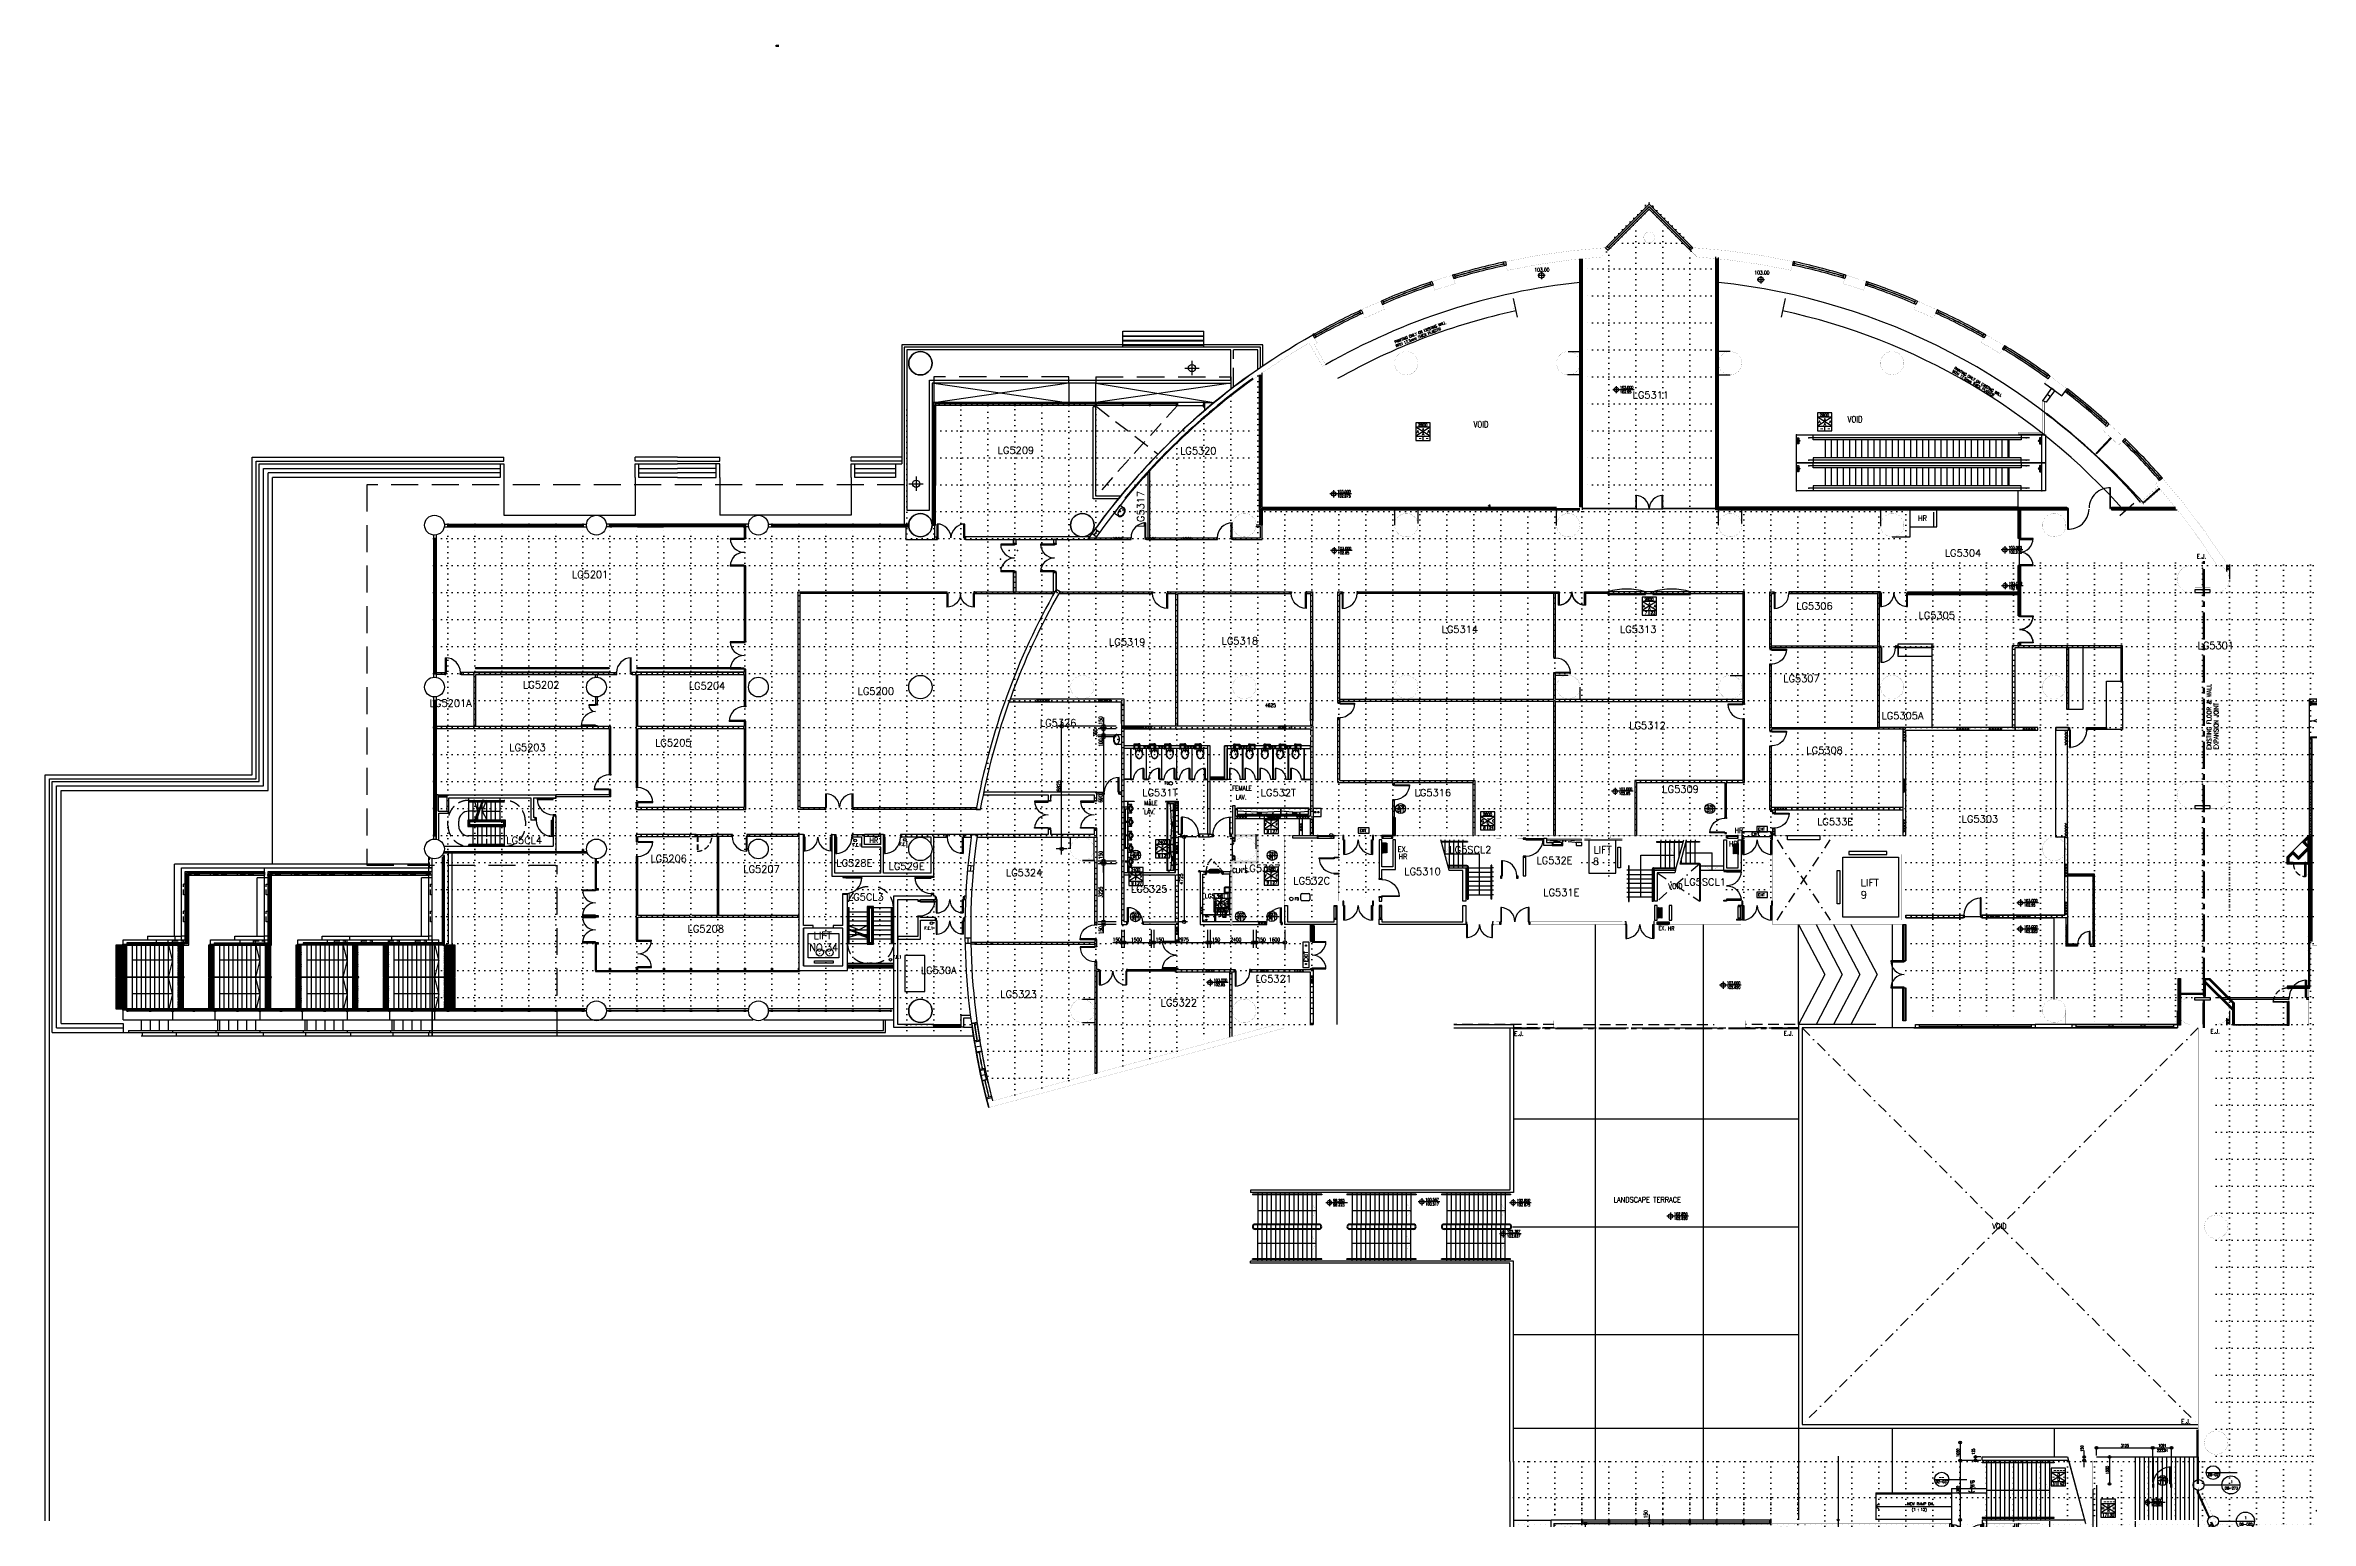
# Model space of a CAD drawing. Header units: millimetres. Extents: x -164841 to 156300, y -101000 to 60475.
# Drawn here: x -150625 to -24745, y -21543 to 60475 of the extents above; entities that cross this region are included whole.
import ezdxf
from ezdxf.enums import TextEntityAlignment as Align

# ---------------------------------------------------------------- set-up
doc = ezdxf.new("R2010")
doc.units = ezdxf.units.MM
doc.header["$LTSCALE"] = 1200
for name, pattern in [('HIDDEN', [0.375, 0.25, -0.125]), ('s1103a$0$CENTER', [2, 1.25, -0.25, 0.25, -0.25]), ('s1103a$0$DASHDOT', [1, 0.5, -0.25, 0, -0.25]), ('s1103a$0$DASHED', [0.75, 0.5, -0.25]), ('s1103a$0$DOT', [0.25, 0, -0.25]), ('s1103a$0$HIDDEN', [0.375, 0.25, -0.125]), ('s2103a$0$CENTER', [2, 1.25, -0.25, 0.25, -0.25]), ('s2103a$0$DASHDOT', [1, 0.5, -0.25, 0, -0.25]), ('s2103a$0$DASHED', [0.75, 0.5, -0.25]), ('s2103a$0$DOT', [0.25, 0, -0.25]), ('s2103a$0$HIDDEN', [0.375, 0.25, -0.125]), ('s2103a$0$HIDDEN2', [4.7625, 3.175, -1.5875]), ('s2103a$0$LG5$0$DASHED', [0.75, 0.5, -0.25]), ('s2103a$0$LG5$0$DOT', [0.25, 0, -0.25]), ('s2103a$0$LG5$1$DOT', [0.25, 0, -0.25]), ('s2103a$0$LG5plan$0$AUDIT_I_080127165521-0', [1, 0.5, -0.25, 0, -0.25]), ('s2103a$0$LG5plan$0$DASHED', [19.05, 12.7, -6.35]), ('s2103a$0$LG5plan$0$HIDDEN', [0.375, 0.25, -0.125]), ('s3103a$0$CENTER', [2, 1.25, -0.25, 0.25, -0.25]), ('s3103a$0$DASHDOT', [1, 0.5, -0.25, 0, -0.25]), ('s3103a$0$DASHED', [0.75, 0.5, -0.25]), ('s3103a$0$DOT', [0.25, 0, -0.25]), ('s3103a$0$HIDDEN', [0.375, 0.25, -0.125])]:
    doc.linetypes.add(name, pattern=pattern)
for name, color, linetype in [('7', 7, 'Continuous'), ('A-WALL', 4, 'Continuous'), ('dr-lib', 7, 'Continuous'), ('I-PLAN-DOOR', 2, 'Continuous'), ('s1103a$0$10', 7, 'Continuous'), ('s1103a$0$11', 7, 'Continuous'), ('s1103a$0$12', 7, 'Continuous'), ('s1103a$0$13', 7, 'Continuous'), ('s1103a$0$17', 7, 'Continuous'), ('s1103a$0$20', 7, 'Continuous'), ('s1103a$0$21', 7, 'Continuous'), ('s1103a$0$22', 7, 'Continuous'), ('s1103a$0$23', 7, 'Continuous'), ('s1103a$0$24', 7, 'Continuous'), ('s1103a$0$25', 7, 'Continuous'), ('s1103a$0$29', 7, 'Continuous'), ('s1103a$0$30', 7, 'Continuous'), ('s1103a$0$31', 7, 'Continuous'), ('s1103a$0$35', 7, 'Continuous'), ('s1103a$0$39', 7, 'Continuous'), ('s1103a$0$4', 7, 'Continuous'), ('s1103a$0$41', 7, 'Continuous'), ('s1103a$0$42', 7, 'Continuous'), ('s1103a$0$48', 2, 'Continuous'), ('s1103a$0$5', 7, 'Continuous'), ('s1103a$0$51', 7, 'Continuous'), ('s1103a$0$56', 7, 'Continuous'), ('s1103a$0$6', 7, 'Continuous'), ('s1103a$0$7', 7, 'Continuous'), ('s1103a$0$9', 7, 'Continuous'), ('s1103a$0$BEAM', 1, 'Continuous'), ('s1103a$0$CEILGRD', 11, 'Continuous'), ('s1103a$0$DIM', 10, 'Continuous'), ('s1103a$0$EX-HID', 1, 's1103a$0$HIDDEN'), ('s1103a$0$FURN', 8, 'Continuous'), ('s1103a$0$NEW-DOOR', 1, 'Continuous'), ('s1103a$0$NEW-DR', 3, 'Continuous'), ('s1103a$0$NEW-PART', 2, 'Continuous'), ('s1103a$0$NEW-RAI', 1, 'Continuous'), ('s1103a$0$NEW-WL', 3, 'Continuous'), ('s1103a$0$NO-USE', 7, 'Continuous'), ('s1103a$0$PARAPET', 7, 'Continuous'), ('s1103a$0$PROMAT', 7, 'Continuous'), ('s1103a$0$RC-WL', 6, 'Continuous'), ('s1103a$0$ROOM-NO', 4, 'Continuous'), ('s1103a$0$SUB-TIT', 7, 'Continuous'), ('s1103a$0$TEXT', 6, 'Continuous'), ('s1103a$0$WALL1', 1, 'Continuous'), ('s2103a$0$11', 7, 'Continuous'), ('s2103a$0$12', 7, 'Continuous'), ('s2103a$0$17', 1, 'Continuous'), ('s2103a$0$20', 7, 'Continuous'), ('s2103a$0$21', 7, 'Continuous'), ('s2103a$0$22', 7, 'Continuous'), ('s2103a$0$23', 7, 'Continuous'), ('s2103a$0$25', 7, 'Continuous'), ('s2103a$0$29', 7, 'Continuous'), ('s2103a$0$30', 7, 'Continuous'), ('s2103a$0$35', 7, 'Continuous'), ('s2103a$0$4', 7, 'Continuous'), ('s2103a$0$42', 7, 'Continuous'), ('s2103a$0$45', 7, 'Continuous'), ('s2103a$0$48', 7, 'Continuous'), ('s2103a$0$49', 7, 'Continuous'), ('s2103a$0$51', 7, 'Continuous'), ('s2103a$0$56', 7, 'Continuous'), ('s2103a$0$6', 7, 'Continuous'), ('s2103a$0$7', 7, 'Continuous'), ('s2103a$0$A-glaz', 1, 'Continuous'), ('s2103a$0$A-WallExt', 3, 'Continuous'), ('s2103a$0$BC-L2', 8, 'Continuous'), ('s2103a$0$buila', 14, 's2103a$0$HIDDEN'), ('s2103a$0$ceil-off', 7, 'Continuous'), ('s2103a$0$deck', 9, 'Continuous'), ('s2103a$0$dr-lib', 7, 'Continuous'), ('s2103a$0$dr-new', 2, 'Continuous'), ('s2103a$0$DR-PIPE', 1, 'Continuous'), ('s2103a$0$Escalator_1', 1, 'Continuous'), ('s2103a$0$Escalator_2', 1, 'Continuous'), ('s2103a$0$fence', 1, 'Continuous'), ('s2103a$0$Furn', 8, 'Continuous'), ('s2103a$0$L1', 1, 'Continuous'), ('s2103a$0$L2', 3, 'Continuous'), ('s2103a$0$LG5$0$11', 7, 'Continuous'), ('s2103a$0$LG5$0$20', 7, 'Continuous'), ('s2103a$0$LG5$0$23', 7, 'Continuous'), ('s2103a$0$LG5$0$25', 7, 'Continuous'), ('s2103a$0$LG5$0$30', 7, 'Continuous'), ('s2103a$0$LG5$0$35', 7, 'Continuous'), ('s2103a$0$LG5$0$39', 7, 'Continuous'), ('s2103a$0$LG5$0$4', 7, 'Continuous'), ('s2103a$0$LG5$0$56', 7, 'Continuous'), ('s2103a$0$LG5$0$6', 7, 'Continuous'), ('s2103a$0$LG5$0$new addition', 1, 'Continuous'), ('s2103a$0$LG5$0$New partition', 7, 'Continuous'), ('s2103a$0$LG5$0$ROOM-NO', 4, 'Continuous'), ('s2103a$0$LG5$0$wall to be demolish', 1, 'Continuous'), ('s2103a$0$LG5-future-partition', 7, 'Continuous'), ('s2103a$0$LG5-Mac-n_1', 7, 'Continuous'), ('s2103a$0$LG5-Mac-n_dr', 9, 'Continuous'), ('s2103a$0$LG5-Mac-n_wall', 2, 'Continuous'), ('s2103a$0$LG5plan$0$A-glaz', 1, 'Continuous'), ('s2103a$0$LG5plan$0$A-WallExt', 3, 'Continuous'), ('s2103a$0$LG5plan$0$buila', 14, 's2103a$0$LG5plan$0$HIDDEN'), ('s2103a$0$LG5plan$0$Cloud', 1, 'Continuous'), ('s2103a$0$LG5plan$0$deck', 6, 'Continuous'), ('s2103a$0$LG5plan$0$dr', 1, 'Continuous'), ('s2103a$0$LG5plan$0$fence', 1, 'Continuous'), ('s2103a$0$LG5plan$0$GLASS-P', 1, 'Continuous'), ('s2103a$0$LG5plan$0$LG1$0$wall to be demolish', 7, 'Continuous'), ('s2103a$0$LG5plan$0$lift', 4, 'Continuous'), ('s2103a$0$LG5plan$0$Partition Walls', 7, 'Continuous'), ('s2103a$0$LG5plan$0$railing', 1, 'Continuous'), ('s2103a$0$LG5plan$0$stair', 1, 'Continuous'), ('s2103a$0$LG5plan$0$stru', 2, 'Continuous'), ('s2103a$0$LG5plan$0$txt1', 4, 'Continuous'), ('s2103a$0$LG5plan$0$txt2', 4, 'Continuous'), ('s2103a$0$LG5plan$0$wal', 3, 'Continuous'), ('s2103a$0$LG5plan$0$walc', 1, 'Continuous'), ('s2103a$0$N-O_HT', 42, 'Continuous'), ('s2103a$0$N-TX2', 7, 'Continuous'), ('s2103a$0$N-wc-wl', 3, 'Continuous'), ('s2103a$0$New partition', 7, 'Continuous'), ('s2103a$0$o-ht-lib', 7, 'Continuous'), ('s2103a$0$o-ht-mac', 7, 'Continuous'), ('s2103a$0$PLUMB', 3, 'Continuous'), ('s2103a$0$railing', 1, 'Continuous'), ('s2103a$0$ROOM-NO', 4, 'Continuous'), ('s2103a$0$sani02', 7, 'Continuous'), ('s2103a$0$solid', 8, 'Continuous'), ('s2103a$0$stru', 2, 'Continuous'), ('s2103a$0$tactile', 4, 'Continuous'), ('s2103a$0$TEM-CALCULATION', 2, 'Continuous'), ('s2103a$0$Wal', 4, 'Continuous'), ('s2103a$0$walc', 1, 'Continuous'), ('s3103a$0$11', 7, 'Continuous'), ('s3103a$0$12', 7, 'Continuous'), ('s3103a$0$19', 7, 'Continuous'), ('s3103a$0$20', 7, 'Continuous'), ('s3103a$0$22', 7, 'Continuous'), ('s3103a$0$23', 7, 'Continuous'), ('s3103a$0$25', 7, 'Continuous'), ('s3103a$0$27', 7, 'Continuous'), ('s3103a$0$30', 7, 'Continuous'), ('s3103a$0$35', 7, 'Continuous'), ('s3103a$0$4', 7, 'Continuous'), ('s3103a$0$42', 7, 'Continuous'), ('s3103a$0$48', 7, 'Continuous'), ('s3103a$0$56', 7, 'Continuous'), ('s3103a$0$6', 7, 'Continuous'), ('s3103a$0$7', 7, 'Continuous'), ('s3103a$0$9', 7, 'Continuous'), ('s3103a$0$DOOR', 1, 'Continuous'), ('s3103a$0$HGLAZED', 1, 'Continuous'), ('s3103a$0$LG5$0$25', 7, 'Continuous'), ('s3103a$0$LG5$0$6', 7, 'Continuous'), ('s3103a$0$LG5$0$new addition', 1, 'Continuous'), ('s3103a$0$LG5-Mac-n_dr', 9, 'Continuous'), ('s3103a$0$LG5-Mac-n_txt', 7, 'Continuous'), ('s3103a$0$LG5-Mac-n_wall', 2, 'Continuous'), ('s3103a$0$ROOM-NO', 4, 'Continuous'), ('s3103a$0$STYROCON', 7, 'Continuous'), ('s3103a$0$TEM-CALCULATION', 2, 'Continuous')]:
    doc.layers.add(name, color=color, linetype=linetype)
doc.styles.add('s1103a$0$COMPLEX', font='txt')
doc.styles.add('s1103a$0$STANDARD', font='SIMPLEX')
doc.styles.add('s2103a$0$LG5$0$STANDARD', font='SIMPLEX')
doc.styles.add('s2103a$0$STANDARD', font='SIMPLEX')
doc.styles.add('s2103a$0$txt1LG5$0$ROMANS', font='romans', dxfattribs={"width": 0.9})
doc.styles.add('s3103a$0$LG5$0$STANDARD', font='SIMPLEX')
doc.styles.add('s3103a$0$s2118a$0$STANDARD', font='SIMPLEX')
doc.styles.add('s3103a$0$STANDARD', font='txt')
pattern_1 = [(45, (0, 0), (-35.35533906, 35.35533906), [])]

# ---------------------------------------------------------------- blocks, each defined once
blk = doc.blocks.new('s2103a$0$D1700A')
at = {"layer": 's2103a$0$30', "color": 11, "linetype": 'Continuous'}
for points in [[(0, 0.25), (0, 0), (0.05, 0), (0.05, 0.25)], [(0.05, 0.25), (0.05, 1.05), (0.1, 1.05), (0.1, 0.25)], [(1.6, 0.25), (1.6, 1.05), (1.65, 1.05), (1.65, 0.25)], [(1.65, 0.25), (1.65, 0), (1.7, 0), (1.7, 0.25)]]:
    blk.add_lwpolyline(points, close=True, dxfattribs=at)
for centre, start, end in [((0.05, 0.25), 359.999997, 89.999997), ((1.650003, 0.25), 90, 180)]:
    blk.add_arc(centre, 0.800001, start, end, dxfattribs=at)
blk = doc.blocks.new('s2103a$0$D1050B')
at = {"layer": 's2103a$0$30', "color": 4, "linetype": 'Continuous'}
for points in [[(0, 0), (0.05, 0), (0.05, 0.15), (0, 0.15)], [(0.05, 0.15), (0.1, 0.15), (0.1, 1.1), (0.05, 1.1)], [(1, 0), (1.05, 0), (1.05, 0.15), (1, 0.15)]]:
    blk.add_lwpolyline(points, close=True, dxfattribs=at)
blk.add_arc((0.05, 0.15), 0.95, 0, 90, dxfattribs=at)
blk = doc.blocks.new('s2103a$0$HR')
at = {"layer": 's2103a$0$56', "color": 1, "linetype": 'Continuous'}
for p, q in [((0, 0.6), (0, 0)), ((0.0595, 0.051), (0.0671, 0.5491)), ((0.0863, 0.051), (0.0939, 0.5491)), ((0.1131, 0.051), (0.1207, 0.5491)), ((0.1399, 0.051), (0.1475, 0.5491)), ((0.1667, 0.051), (0.1743, 0.5491)), ((0.201, 0.5491), (0.1934, 0.051)), ((0.2202, 0.051), (0.2278, 0.5491)), ((0.247, 0.051), (0.2546, 0.5491))]:
    blk.add_line(p, q, dxfattribs=at)
for points in [[(0.0001, 0.28), (0.045, 0.28), (0.045, 0.33), (0.0001, 0.33)], [(0.0575, 0.575), (0.045, 0.575), (0.045, 0.025), (0.0575, 0.025)], [(0.2575, 0.025), (0.27, 0.025), (0.27, 0.575), (0.2575, 0.575)]]:
    blk.add_lwpolyline(points, close=True, dxfattribs=at)
for centre, start, end in [((0.07295, 0.051), 179.999975, 359.999969), ((0.08055, 0.549101), 0.000025, 180.000019), ((0.099736, 0.051), 179.999975, 359.999969), ((0.107336, 0.549101), 0.000025, 180.000019), ((0.126522, 0.051), 179.999975, 359.999969), ((0.134122, 0.549101), 0.000025, 180.000019), ((0.153307, 0.051), 179.999975, 359.999969), ((0.160907, 0.549101), 0.000025, 180.000019), ((0.180093, 0.051), 179.999975, 359.999969), ((0.187693, 0.549101), 0.000025, 180.000019), ((0.206879, 0.051), 179.999975, 359.999969), ((0.214479, 0.549101), 0.000025, 180.000019), ((0.233665, 0.051), 179.999975, 359.999969), ((0.241265, 0.549101), 0.000025, 180.000019)]:
    blk.add_arc(centre, 0.013393, start, end, dxfattribs=at)
at = {"layer": 's2103a$0$56', "color": 1, "linetype": 'Continuous', "style": 's2103a$0$STANDARD', "width": 0.666667}
blk.add_text('J.D.K.', height=0.0003, rotation=90, dxfattribs=at).set_placement((0.2696, 0.5732))
blk = doc.blocks.new('s2103a$0$D1700B')
at = {"layer": 's2103a$0$30', "color": 14, "linetype": 'Continuous'}
for points in [[(0, 0), (0.05, 0), (0.05, 0.95), (0.1, 0.95), (0.1, 0.15), (0, 0.15), (0, 0)], [(1.7, 0), (1.65, 0), (1.65, 0.95), (1.6, 0.95), (1.6, 0.15), (1.7, 0.15), (1.7, 0)]]:
    blk.add_lwpolyline(points, dxfattribs=at)
for centre, start, end in [((0.05, 0.15), 0, 90), ((1.650003, 0.15), 90, 180)]:
    blk.add_arc(centre, 0.800001, start, end, dxfattribs=at)
blk = doc.blocks.new('s2103a$0$EXIT')
at = {"layer": 's2103a$0$56', "color": 1, "linetype": 'Continuous'}
blk.add_lwpolyline([(0, 0), (0.6, 0), (0.6, 0.3), (0, 0.3)], close=True, dxfattribs=at)
at = {"layer": 's2103a$0$56', "color": 1, "linetype": 'Continuous', "style": 's2103a$0$STANDARD', "width": 0.8}
blk.add_text('EXIT', height=0.15, dxfattribs=at).set_placement((0.0816, 0.0747))
blk = doc.blocks.new('s2103a$0$FD')
at = {"layer": 's2103a$0$45', "color": 2, "linetype": 'Continuous'}
blk.add_circle((0, 0), 0.1, dxfattribs=at)
at = {"layer": 's2103a$0$45', "color": 2, "linetype": 'Continuous', "style": 's2103a$0$STANDARD', "width": 0.8}
blk.add_text('FD', height=0.15, dxfattribs=at).set_placement((0.2, -0.075))
blk = doc.blocks.new('s2103a$0$INSINK')
at = {"layer": 's2103a$0$49', "color": 2, "linetype": 'Continuous'}
for p, q in [((0, 0.075), (0, 0.325)), ((0.075, 0.4), (0.425, 0.4)), ((0.425, 0), (0.075, 0)), ((0.5, 0.325), (0.5, 0.075))]:
    blk.add_line(p, q, dxfattribs=at)
for centre, start, end in [((0.075, 0.325001), 90, 180), ((0.075, 0.075), 180, 270), ((0.425001, 0.325001), 0, 90), ((0.425001, 0.075), 270, 0)]:
    blk.add_arc(centre, 0.075, start, end, dxfattribs=at)
blk = doc.blocks.new('s2103a$0$W82')
at = {"layer": 's2103a$0$23', "color": 8, "linetype": 'Continuous'}
for points in [[(0, 0), (0.0083, -0.1999), (0.1082, -0.1958), (0.0998, 0.0041)], [(3.0233, 0), (3.0156, -0.1999), (2.9157, -0.1961), (2.9234, 0.0038)]]:
    blk.add_lwpolyline(points, close=True, dxfattribs=at)
for centre, radius, start, end in [((1.510408, -37.969921), 38.000077, 87.718344, 92.277678), ((1.49895, -37.969462), 37.800077, 87.700481, 92.259814), ((1.570816, -37.97228), 37.905077, 87.960631, 92.217753), ((1.570816, -37.97228), 37.895077, 87.960672, 92.217708)]:
    blk.add_arc(centre, radius, start, end, dxfattribs=at)
blk = doc.blocks.new('s2103a$0$LEVEL')
at = {"layer": 's2103a$0$35', "linetype": 'Continuous'}
for p, q in [((1, 0), (-0.2, 0)), ((0, 0.2), (0, -0.2))]:
    blk.add_line(p, q, dxfattribs=at)
blk.add_circle((0, 0), 0.125, dxfattribs=at)
at = {"layer": 's2103a$0$35', "linetype": 'Continuous', "style": 's2103a$0$STANDARD', "width": 0.8}
for tag, p in [('TAG2', (0.2063, 0.05)), ('TAG1', (0.2063, -0.2))]:
    blk.add_attdef(tag, p, '', height=0.15, dxfattribs=at)
blk = doc.blocks.new('s2103a$0$FFBOX')
at = {"layer": 's2103a$0$51', "color": 14, "linetype": 'Continuous'}
for p, q in [((0.4, 0.25), (-0.4, -0.25)), ((0.4, -0.25), (-0.4, 0.25)), ((0, -0.5), (0, -0.25))]:
    blk.add_line(p, q, dxfattribs=at)
for points in [[(-0.4, -0.5), (0.4, -0.5), (0.4, 0.5), (-0.4, 0.5)], [(-0.4, -0.25), (0.4, -0.25), (0.4, 0.25), (-0.4, 0.25)]]:
    blk.add_lwpolyline(points, close=True, dxfattribs=at)
at = {"layer": 's2103a$0$51', "color": 14, "linetype": 'Continuous', "style": 's2103a$0$STANDARD'}
for tag, p in [('TAG6', (-0.3496, -0.075)), ('TAG1', (-0.2728, 0.3)), ('TAG5', (-0.0496, 0.05)), ('TAG7', (0.2504, -0.075)), ('TAG2', (-0.324, -0.45)), ('TAG8', (-0.2496, -0.45)), ('TAG4', (-0.0496, -0.2)), ('TAG3', (0.076, -0.45)), ('TAG9', (0.1504, -0.45))]:
    blk.add_attdef(tag, p, '', height=0.15, dxfattribs=at)
blk = doc.blocks.new('s2103a$0$DRMK2')
at = {"layer": 's2103a$0$29', "linetype": 'Continuous'}
for p, q in [((-0.275, 0), (0.275, 0)), ((0, 0), (0, -0.275))]:
    blk.add_line(p, q, dxfattribs=at)
blk.add_circle((0, 0), 0.275, dxfattribs=at)
at = {"layer": 's2103a$0$29', "linetype": 'Continuous', "style": 's2103a$0$STANDARD', "width": 0.8}
for tag, p in [('TAG6', (-0.2183, 0.03)), ('TAG1', (-0.1587, 0.03)), ('TAG5', (-0.2242, -0.175)), ('TAG4', (-0.1647, -0.175)), ('TAG3', (0.0258, -0.175)), ('TAG2', (0.0853, -0.175))]:
    blk.add_attdef(tag, p, '', height=0.15, dxfattribs=at)
blk = doc.blocks.new('s2103a$0$AP')
at = {"layer": 's2103a$0$30', "color": 14, "linetype": 'Continuous'}
blk.add_line((0.05, 0.05), (0.55, 0.05), dxfattribs=at)
for points in [[(0, 0), (0.6, 0), (0.6, 0.15), (0, 0.15)], [(0.05, 0), (0.55, 0), (0.55, 0.15), (0.05, 0.15)]]:
    blk.add_lwpolyline(points, close=True, dxfattribs=at)
blk = doc.blocks.new('s2103a$0$ARROW')
at = {"layer": 's2103a$0$25', "color": 14, "linetype": 'Continuous', "const_width": 0.005}
blk.add_lwpolyline([(-0.433, 0.25), (0, 0), (0.433, 0.25)], dxfattribs=at)
blk = doc.blocks.new('s2103a$0$LG5$0$EXIT')
at = {"layer": 's2103a$0$LG5$0$39', "color": 1, "linetype": 'Continuous'}
blk.add_lwpolyline([(-0.825, -0.25), (0.825, -0.25), (0.825, 0), (-0.825, 0)], close=True, dxfattribs=at)
at = {"layer": 's2103a$0$LG5$0$39', "color": 1, "linetype": 's2103a$0$LG5$1$DOT'}
for centre in [(-0.375001, -0.124999), (0.375001, -0.125001)]:
    blk.add_circle(centre, 0.025, dxfattribs=at)
at = {"layer": 's2103a$0$LG5$0$39', "color": 1, "linetype": 'Continuous', "style": 's2103a$0$LG5$0$STANDARD', "width": 1.1}
blk.add_text('EXIT', height=0.15, rotation=359.999861, dxfattribs=at).set_placement((-0.3001, -0.2))
blk = doc.blocks.new('s2103a$0$LG5$0$DR825')
for p, q in [((0, 100), (0, 0)), ((37.5, 100), (0, 100)), ((0, 0), (50, 0)), ((37.5, 50), (37.5, 100)), ((50, 50), (37.5, 50)), ((50, 0), (50, 50)), ((818.5, 100), (818.5, 925)), ((818.5, 100), (862.5, 100)), ((850, 50), (862.5, 50)), ((850, 0), (850, 50)), ((900, 0), (850, 0)), ((862.5, 100), (862.5, 925)), ((862.5, 100), (900, 100)), ((862.5, 50), (862.5, 100)), ((900, 100), (900, 0))]:
    blk.add_line(p, q)
blk.add_arc((862.5, 100), 825, 90, 180)
blk = doc.blocks.new('s2103a$0$DR825')
for p, q in [((0, 100), (0, 0)), ((37.5, 100), (0, 100)), ((0, 0), (50, 0)), ((37.5, 50), (37.5, 100)), ((50, 50), (37.5, 50)), ((50, 0), (50, 50)), ((818.5, 100), (818.5, 925)), ((818.5, 100), (862.5, 100)), ((850, 50), (862.5, 50)), ((850, 0), (850, 50)), ((900, 0), (850, 0)), ((862.5, 100), (862.5, 925)), ((862.5, 100), (900, 100)), ((862.5, 50), (862.5, 100)), ((900, 100), (900, 0))]:
    blk.add_line(p, q)
blk.add_arc((862.5, 100), 825, 90, 180)
blk = doc.blocks.new('s2103a$0$DDR1525')
for p, q in [((0, 100), (0, 0)), ((37.5, 100), (0, 100)), ((0, 0), (50, 0)), ((37.5, 100), (37.5, 862.5)), ((37.5, 50), (37.5, 100)), ((37.5, 100), (87.5, 100)), ((50, 50), (37.5, 50)), ((50, 0), (50, 50)), ((87.5, 100), (87.5, 862.5)), ((1512.5, 100), (1512.5, 862.5)), ((1562.5, 100), (1512.5, 100)), ((1550, 50), (1562.5, 50)), ((1550, 0), (1550, 50)), ((1562.5, 100), (1562.5, 862.5)), ((1562.5, 100), (1600, 100)), ((1562.5, 50), (1562.5, 100)), ((1600, 100), (1600, 0)), ((1600, 0), (1550, 0))]:
    blk.add_line(p, q)
for centre, start, end in [((37.5, 100), 0, 90), ((1562.5, 100), 90, 180)]:
    blk.add_arc(centre, 762.5, start, end)
blk = doc.blocks.new('s2103a$0$UP1')
at = {"layer": 's2103a$0$PLUMB', "color": 0}
for points in [[(174, -130, 0.3552448), (154, -114), (-154, -114, 0.3552448), (-174, -130), (-193, -221, -0.3555294), (-202, -229), (-220, -229, -0.4142136), (-230, -219), (-230, 0), (230, 0), (230, -219, -0.4142136), (220, -229), (202, -229, -0.3555294), (193, -221), (174, -130)], [(-181, -163), (-32, -288, 0.3648436), (32, -288), (181, -163)], [(-166, -118), (-13, -248, 0.3648436), (13, -248), (166, -118)]]:
    blk.add_lwpolyline(points, format="xyb", dxfattribs=at)
blk.add_circle((0, -64), 20.5, dxfattribs=at)
blk = doc.blocks.new('s2103a$0$wc-new')
at = {"color": 1, "linetype": 's2103a$0$HIDDEN2'}
for p, q in [((-75, 50), (150, 50)), ((-75, -50), (150, -50))]:
    blk.add_line(p, q, dxfattribs=at)
for p, q in [((-75, 0), (347, 0)), ((150, 290), (150, 252)), ((150, 171), (150, -171))]:
    blk.add_line(p, q)
for points in [[(-100, 0), (-100, 296), (150, 296)], [(-50, 0), (-50, 246), (150, 246)]]:
    blk.add_lwpolyline(points, dxfattribs=at)
for points in [[(150, 252), (177, 252), (177, 310, 1), (163, 310), (163, 290), (150, 290)], [(261, 64), (231, 64, -1), (231, 88), (261, 88)], [(277, 113), (277, 124, -0.2941714), (573, 165, -0.1119503), (681, 82, -0.3599401), (681, -82, -0.1119503), (573, -165, -0.2941714), (277, -124), (277, -113)], [(261, -64), (231, -64, 1), (231, -88), (261, -88)]]:
    blk.add_lwpolyline(points, format="xyb")
blk.add_lwpolyline([(570, 157, 0.3254536), (261, 96), (261, -96, 0.3254536), (570, -157, 0.1119503), (675, -76, 0.3599401), (675, 76, 0.1119503)], format="xyb", close=True)
at = {"color": 1}
blk.add_circle((-75, 0), 50, dxfattribs=at)
for centre, start, end in [((769, -6996), 92.61819, 94.9339), ((769, 6996), 265.0661, 267.38181)]:
    blk.add_arc(centre, 7194, start, end)
blk = doc.blocks.new('s2103a$0$basin1')
at = {"layer": 's2103a$0$sani02'}
for p, q in [((-275, 0), (275, 0)), ((-275, -257), (-275, 0)), ((275, 0), (275, -257)), ((-44, -180), (44, -180)), ((0, -136), (0, -224))]:
    blk.add_line(p, q, dxfattribs=at)
for centre, major_axis, start_param, end_param in [((-1483, -282), (855, 855), 5.5093505, 5.5184024), ((-201, -267), (52.4, 52.4), 2.3674986, 2.5146162), ((-137, -255), (-98.3, 98.3), 0.9588844, 1.0405571), ((-82, -240), (139, 139), 2.6113643, 2.6693523), ((-7, -219), (-193, 193), 1.0874275, 1.1311537), ((-192, -286), (54.2, 54.2), 2.7017041, 2.8572576), ((68, -140), (-265, 265), 1.2958896, 1.3298808), ((68, -139), (266, 266), 2.9006581, 2.9345853), ((-1879, -1386), (-1370, 1370), 4.4911894, 4.4946894), ((-197, -322), (-38.3, 38.3), 1.3495304, 1.4743139), ((-166, -258), (53.6, 53.6), 2.1897149, 2.2639584), ((-133, -261), (76.8, 76.8), 2.2637981, 2.3156672), ((-131, -262), (78.7, 78.7), 2.3124989, 2.3610205), ((-161, -262), (57.3, 57.3), 2.3608304, 2.4274762), ((-147, -261), (-67.1, 67.1), 0.8578617, 0.976355), ((-156, -261), (-60.9, 60.9), 0.478092, 0.6115305), ((-154, -262), (-62.3, 62.3), 0.9759501, 1.1035548), ((-123, -258), (-107, 107), 1.4880024, 1.536328), ((-82, -284), (116, 116), 1.9787346, 2.0492193), ((-145, -259), (69.2, 69.2), 2.6748636, 2.7365387), ((-154, -263), (-62.4, 62.4), 1.1657773, 1.2342026), ((-151, -256), (-62.8, 62.8), 0.3509278, 0.4201249), ((197, 40), (-416, 416), 1.5362973, 1.5487413), ((338, -27), (448, 448), 2.8031545, 2.8126825), ((-197, -235), (-27.5, 27.5), 0.1936111, 0.3511616), ((-88, -237), (-112, 112), 1.2419335, 1.2800123), ((-2, -367), (194, 194), 1.7336055, 1.7578972), ((188, 28), (-406, 406), 1.5445917, 1.5582636), ((-79, -231), (119, 119), 2.8546942, 2.893201), ((-74, -316), (132, 132), 1.6977722, 1.7335592), ((46, -157), (222, 222), 2.8931101, 2.9137819), ((-21, -175), (200, 200), 3.1290601, 3.1568277), ((162, -498), (342, 342), 1.6827579, 1.6973099), ((-117, -258), (87, 87), 2.9123722, 2.9669368), ((-148, -305), (71.1, 71.1), 3.1636293, 3.2490563), ((65, -421), (-255, 255), 0.0923002, 0.111852), ((-117, -258), (87, 87), 2.9668921, 3.0214807), ((-143, -278), (-63.6, 63.6), 1.4532285, 1.5347612), ((-94, -290), (109, 109), 1.612427, 1.6607326), ((83, -18), (332, 332), 3.2489806, 3.2672884), ((-105, -243), (99.8, 99.8), 3.1054781, 3.1574552), ((15, -390), (-214, 214), 0.0170975, 0.0416812), ((-62, -208), (163, 163), 3.2583749, 3.2996894), ((31, -105), (237, 237), 3.1528, 3.1775077), ((-114, -265), (-86.2, 86.2), -0.0483372, 0.0187725), ((-89, -234), (-113, 113), 1.6066786, 1.6586437), ((-129, -301), (-82.2, 82.2), 1.7288847, 1.8107093), ((-111, -269), (-90.2, 90.2), -0.1124352, -0.0483207), ((519, 497), (785, 785), 3.2326236, 3.2402676), ((-74, -315), (-132, 132), -0.1666934, -0.1155882), ((-58, -180), (-181, 181), 1.8176922, 1.8620783), ((-1768, -2292), (1766, 1766), 0.0953247, 0.0987247), ((330, -883), (624, 624), 1.3933471, 1.4041311), ((5893, 10869), (-9055, 9055), 1.8621307, 1.8630187), ((-672, -962), (547, 547), 0.0815561, 0.0926081), ((-9, -395), (-205, 205), -0.2092277, -0.1752125), ((356, 249), (-576, 576), 1.652303, 1.662795), ((97, 80), (-395, 395), 1.8600028, 1.8810626), ((98, -560), (-344, 344), -0.2295966, -0.2092968), ((-131, -335), (-38.5, 38.5), 1.6802399, 1.8899276), ((227, 334), (-597, 597), 1.8809747, 1.8949186), ((-100, -242), (-79.1, 79.1), -0.3482084, -0.2338156), ((52, 27), (326, 326), 3.4599613, 3.484881), ((-96, -316), (-83.5, 83.5), 1.9010944, 2.0487473), ((-40, -370), (-179, 179), -0.398749, -0.3480397), ((-69, -233), (123, 123), 3.4735385, 3.5589216), ((-37, -374), (182, 182), 1.1120172, 1.1775673), ((0, -54), (-259, 259), 1.9880904, 2.028733), ((-55, -187), (-179, 179), 2.0484451, 2.1174063), ((-42, -358), (170, 170), 1.0418846, 1.1120974), ((-14, -97), (226, 226), 3.5978583, 3.6621088), ((83, 361), (579, 579), 3.6823808, 3.7132602), ((1, -521), (-290, 290), -0.5596524, -0.527993), ((37, 91), (-364, 364), 2.0913171, 2.1312797), ((-31, -383), (-190, 190), -0.6079543, -0.5596127), ((125, 553), (718, 718), 3.7132265, 3.7381462), ((19, -653), (-384, 384), -0.6265464, -0.6060345), ((-23, -169), (-175, 175), 2.1307761, 2.2002331), ((-38, -300), (-130, 130), -0.6868821, -0.6265947), ((7, -67), (272, 272), 3.7363806, 3.7653761), ((-9, -87), (235, 235), 3.7709439, 3.822897), ((-2, -686), (405, 405), 0.8558202, 0.8798319), ((-15, -198), (-178, 178), 2.1946101, 2.2389362), ((-2, -23), (280, 280), 3.821608, 3.8772844), ((-7, -128), (227, 227), 3.8122959, 3.8808532), ((26, -1085), (687, 687), 0.8416319, 0.8557638), ((49, -1462), (-955, 955), -0.7383557, -0.7277518), ((0, -180), (19.4, 19.4), 5.497787143781991, 11.78097245096158), ((-2, -16), (285, 285), 3.8772347, 3.9319993), ((-3, -36), (292, 292), 3.8808122, 3.9341491), ((25, -957), (-597, 597), -0.7553745, -0.7384186), ((-15, -917), (-569, 569), -0.822317, -0.8045251), ((-2, 23), (-312, 312), 2.3612974, 2.4111308), ((-2, 15), (-329, 329), 2.3614563, 2.4087821), ((-8, -712), (423, 423), 0.7245876, 0.7484833), ((-3, 33), (-320, 320), 2.4110736, 2.4597352), ((1, -53), (280, 280), 3.9795653, 4.0350337), ((-3, -628), (364, 364), 0.6967267, 0.7235263), ((-18, -790), (-479, 479), -0.8944145, -0.8740467), ((7, -58), (254, 254), 4.0291399, 4.0771296), ((14, -179), (191, 191), 4.0367043, 4.0780868), ((-1, -78), (263, 263), 4.0780292, 4.1080446), ((21, -432), (225, 225), 0.6408109, 0.675578), ((21, -149), (-190, 190), 2.506307, 2.5705775), ((-87, 408), (-612, 612), 2.5338711, 2.5632066), ((-17, -696), (413, 413), 0.6219073, 0.6408272), ((43, -331), (152, 152), 0.5615493, 0.6221686), ((-18, 36), (323, 323), 4.1381106, 4.1832047), ((31, -385), (191, 191), 0.5133047, 0.5615744), ((2, -17), (305, 305), 4.1340062, 4.1928859), ((47, -210), (143, 143), 4.1830881, 4.2848541), ((49, -321), (-144, 144), -1.1350276, -1.0571735), ((64, -246), (137, 137), 4.1968601, 4.2812396), ((9, -110), (219, 219), 4.2874473, 4.3318935), ((41, -342), (-160, 160), -1.2051728, -1.1349721), ((55, -218), (-136, 136), 2.7610253, 2.8323417), ((46, -198), (173, 173), 4.2812092, 4.347887), ((-36, -516), (294, 294), 0.3371096, 0.367845), ((-302, 484), (693, 693), 4.3979907, 4.4096107), ((34, -371), (-181, 181), -1.2838547, -1.2337453), ((-350, 702), (-868, 868), 2.7719313, 2.7823192), ((101, -284), (-79.4, 79.4), 2.838712, 2.9399983), ((-92, -604), (-368, 368), -1.3034274, -1.2827396), ((63, -207), (-163, 163), 2.7822888, 2.8376093), ((-3, -130), (-211, 211), 2.9463609, 2.9784003), ((65, -330), (144, 144), 0.2145954, 0.2672924), ((-47, 2), (-329, 329), 2.8387613, 2.863189), ((50, -205), (-146, 146), 2.9783235, 3.0245814), ((54, -346), (-158, 158), -1.398855, -1.3557967), ((-238, 161), (-475, 475), 3.0240951, 3.036787), ((80, -227), (-145, 145), 2.8632137, 2.9187661), ((114, -261), (-84.8, 84.8), -1.4788962, -1.3987709), ((24, -162), (181, 181), 4.6075791, 4.6408343), ((59, -194), (172, 172), 4.4898953, 4.5287061), ((65, -320), (-139, 139), -1.5217941, -1.4802396), ((19, -158), (186, 186), 4.6427119, 4.6741232), ((111, -269), (-89.9, 89.9), 4.6974701, 4.7615326), ((117, -277), (-101, 101), 2.9578379, 3.0241919), ((13, -151), (192, 192), 4.6739736, 4.704317), ((-34, -410), (233, 233), 6.2463104, 6.2685222), ((93, -232), (112, 112), 4.7016747, 4.7479886), ((24, -159), (-207, 207), 3.0228481, 3.0523516), ((97, -288), (107, 107), 6.1978341, 6.2462638), ((140, -275), (66.8, 66.8), 4.7480592, 4.8256734), ((137, -295), (-81.6, 81.6), 3.0521847, 3.126904), ((10, -360), (-186, 186), 4.5974273, 4.6245509), ((122, -262), (82.3, 82.3), 4.8277127, 4.8854446), ((-28, -391), (221, 221), 6.1452837, 6.1681594), ((132, -268), (74.1, 74.1), 4.8855029, 4.9495934), ((-118, -35), (339, 339), 4.7019406, 4.7180885), ((102, -292), (-105, 105), 4.5290135, 4.5732117), ((-48, -158), (-223, 223), 3.3785706, 3.3990745), ((-249, 94), (469, 469), 4.7180613, 4.7297293), ((3, -360), (-191, 191), 4.5046712, 4.5290269), ((28, -203), (161, 161), 4.9700258, 4.9984813), ((56, -218), (138, 138), 5.0007309, 5.0316822), ((187, -240), (35.3, 35.3), 5.9467464, 6.0721453), ((-152, 2), (-375, 375), 3.1572814, 3.1712333), ((-245, -67), (-376, 376), 3.4608204, 3.4722124), ((147, -259), (-66.6, 66.6), 4.3093882, 4.376058), ((171, -271), (49.2, 49.2), 5.0437649, 5.1303754), ((105, -278), (99.2, 99.2), 5.8091001, 5.8905528), ((50, -188), (-179, 179), 3.1712753, 3.2005068), ((140, -259), (72.2, 72.2), 5.1302997, 5.1893234), ((167, -258), (53.1, 53.1), 5.6576297, 5.8094647), ((143, -259), (-70.6, 70.6), 3.6144526, 3.7260516), ((202, -324), (34.8, 34.8), 4.7835859, 4.919977), ((161, -263), (-57.4, 57.4), 3.7257316, 3.8628619), ((161, -258), (57.4, 57.4), 5.5798717, 5.6491928), ((107, -262), (95.7, 95.7), 5.5383693, 5.5799358), ((98, -264), (-102, 102), 3.9340965, 3.9722273), ((159, -263), (58.5, 58.5), 5.4383836, 5.5048295), ((-877, 380), (945, 945), 4.9197184, 4.9247504), ((32, -203), (182, 182), 4.915277, 4.9654624), ((-76, -140), (270, 270), 4.9654263, 4.9992295), ((180, -280), (63.9, 63.9), 5.0039506, 5.1351555), ((79, -242), (-140, 140), 3.56413, 3.6240855), ((115, -252), (114, 114), 5.1880554, 5.2581002), ((140, -258), (96.1, 96.1), 5.2580487, 5.3413487), ((189, -267), (60.6, 60.6), 5.3537897, 5.4811227), ((1741, -293), (-1037, 1037), 0.7610894, 0.7685454)]:
    blk.add_ellipse(centre, major_axis=major_axis, ratio=1, start_param=start_param, end_param=end_param, dxfattribs=at)
blk = doc.blocks.new('s2103a$0$A$C6B645AE8')
at = {"layer": 's2103a$0$deck', "linetype": 'Continuous'}
for p, q in [((38250, 10025), (38250, 10775)), ((38250, 10775), (42750, 10775)), ((38250, 10525), (42750, 10525)), ((38250, 10275), (42750, 10275)), ((42750, 10025), (42750, 10775)), ((27700, 10025), (25975, 10025)), ((25975, 10025), (25975, 3400)), ((44300, 10025), (27700, 10025)), ((46025, 10025), (44300, 10025)), ((46025, 8850), (46025, 10025)), ((11150, 2650), (11150, 3400)), ((11150, 3400), (13500, 3400)), ((11350, 2650), (11350, 3400)), ((11350, 3150), (13500, 3150)), ((11350, 2900), (13500, 2900)), ((13500, 2650), (11350, 2650)), ((15850, 3400), (13500, 3400)), ((15650, 3150), (13500, 3150)), ((15650, 2900), (13500, 2900)), ((13500, 2650), (15650, 2650)), ((15650, 2650), (15650, 3400)), ((15850, 2650), (15850, 3400)), ((23150, 2650), (23150, 3400)), ((23150, 3400), (25975, 3400)), ((23350, 2650), (23350, 3400)), ((23350, 3150), (25625, 3150)), ((23350, 2900), (25625, 2900)), ((25625, 2650), (23350, 2650)), ((25625, 3400), (25625, 2650))]:
    blk.add_line(p, q, dxfattribs=at)
at = {"layer": 's2103a$0$deck'}
for p, q in [((-10125, 3775), (3850, 3775)), ((-10125, -13875), (-10125, 3775)), ((-9900, -14100), (-9900, 3550)), ((-9900, 3550), (3850, 3550)), ((-9750, 3400), (3850, 3400)), ((-9750, -14250), (-9750, 3400)), ((-9500, -14500), (-9500, 3150)), ((-9500, 3150), (3650, 3150)), ((3650, 2900), (-9250, 2900)), ((-9250, -14750), (-9250, 2900)), ((3650, 2650), (-9000, 2650)), ((-9000, -18850), (-9000, 2650)), ((3650, 3400), (3650, 2650)), ((3850, 3550), (3850, 3775)), ((3850, 3400), (3850, 550)), ((11150, 3550), (11150, 3775)), ((13500, 3775), (11150, 3775)), ((13500, 3550), (11150, 3550)), ((11150, 2650), (11150, 550)), ((13500, 3775), (15850, 3775)), ((13500, 3550), (15850, 3550)), ((15850, 3550), (15850, 3775)), ((15850, 2650), (15850, 550)), ((23150, 3550), (23150, 3775)), ((25975, 3775), (23150, 3775)), ((25975, 3550), (23150, 3550)), ((23150, 2650), (23150, 550)), ((3850, 550), (11150, 550)), ((23150, 550), (15850, 550)), ((-21625, -55343), (-21625, -13875)), ((-21625, -13875), (-10125, -13875)), ((-21400, -27095), (-21400, -14100)), ((-21400, -55343), (-21400, -14100)), ((-21400, -14100), (-9900, -14100)), ((-21250, -28195), (-21250, -14250)), ((-21250, -14250), (-9750, -14250)), ((-21000, -27945), (-21000, -14500)), ((-21000, -14500), (-9500, -14500)), ((-20750, -14750), (-9250, -14750)), ((-20750, -27695), (-20750, -14750)), ((-21250, -28195), (-17000, -28195)), ((-21000, -27945), (-17300, -27945)), ((-20750, -27695), (-17300, -27695)), ((-17300, -27695), (-17300, -28195))]:
    blk.add_line(p, q, dxfattribs=at)
blk = doc.blocks.new('sdgasdgadfasd')
at = {"linetype": 'ByBlock', "lineweight": -2}
h = blk.add_hatch(dxfattribs=at)
h.set_pattern_fill('ANSI31', color=8, scale=400)
h.set_pattern_definition(pattern_1)
h.paths.add_polyline_path([(2976332, -790759), (2976277, -790759), (2976277, -790804), (2976332, -790804)])
at = {"layer": 'A-WALL', "linetype": 'ByBlock', "lineweight": -2}
h = blk.add_hatch(dxfattribs=at)
h.set_pattern_fill('ANSI31', color=8, scale=400)
h.set_pattern_definition([(45, (196, -98), (-35.35533906, 35.35533906), [])])
h.paths.add_polyline_path([(2977480, -781563), (2977580, -781563), (2977580, -780294), (2977480, -780294)])
h = blk.add_hatch(dxfattribs=at)
h.set_pattern_fill('ANSI31', color=8, scale=400)
h.set_pattern_definition(pattern_1)
h.paths.add_polyline_path([(2980530, -780344), (2980530, -780294), (2977580, -780294), (2977580, -780344)])
h = blk.add_hatch(dxfattribs=at)
h.set_pattern_fill('ANSI31', color=8, scale=400)
h.set_pattern_definition(pattern_1)
h.paths.add_polyline_path([(2980685, -781591), (2980656, -781668), (2980530, -781543), (2980530, -780294), (2980605, -780294), (2980605, -781512)])
h = blk.add_hatch(dxfattribs=at)
h.set_pattern_fill('ANSI31', color=8, scale=400)
h.set_pattern_definition(pattern_1)
h.paths.add_polyline_path([(2983512, -780294), (2983632, -780294), (2983632, -782901), (2983512, -782901)])
h = blk.add_hatch(dxfattribs=at)
h.set_pattern_fill('ANSI31', color=8, scale=400)
h.set_pattern_definition(pattern_1)
h.paths.add_polyline_path([(2982132, -782637), (2980605, -781110), (2980605, -781216), (2982132, -782743)])
h = blk.add_hatch(dxfattribs=at)
h.set_pattern_fill('ANSI31', color=8, scale=400)
h.set_pattern_definition(pattern_1)
h.paths.add_polyline_path([(2982132, -782826), (2982132, -782901), (2981888, -782901), (2980656, -781668), (2980685, -781591), (2981919, -782826)])
h = blk.add_hatch(dxfattribs=at)
h.set_pattern_fill('ANSI31', color=8, scale=400)
h.set_pattern_definition([(45, (-5e-10, -173.665), (-35.35533906, 35.35533906), [])])
h.paths.add_polyline_path([(2977580, -782363), (2976332, -782363), (2976332, -782463), (2976407, -782463), (2977580, -782463)])
h = blk.add_hatch(dxfattribs=at)
h.set_pattern_fill('ANSI31', color=8, scale=400)
h.set_pattern_definition(pattern_1)
h.paths.add_polyline_path([(2976332, -789240), (2976407, -789240), (2976407, -782463), (2976332, -782463)])
h = blk.add_hatch(dxfattribs=at)
h.set_pattern_fill('ANSI31', color=8, scale=400)
h.set_pattern_definition(pattern_1)
h.paths.add_polyline_path([(2982132, -781889), (2982207, -781889), (2982207, -782901), (2982132, -782901)])
h = blk.add_hatch(dxfattribs=at)
h.set_pattern_fill('ANSI31', color=8, scale=400)
h.set_pattern_definition(pattern_1)
h.paths.add_polyline_path([(2983512, -782081), (2982207, -782081), (2982207, -782006), (2983512, -782006)])
h = blk.add_hatch(dxfattribs=at)
h.set_pattern_fill('ANSI31', color=8, scale=400)
h.set_pattern_definition([(45, (0, 50), (-35.35533906, 35.35533906), [])])
h.paths.add_polyline_path([(2976405, -789240), (2976332, -789240), (2976332, -789339), (2976545, -789339), (2976545, -789240)])
h = blk.add_hatch(dxfattribs=at)
h.set_pattern_fill('ANSI31', color=8, scale=400)
h.set_pattern_definition([(45, (40, 0), (-35.35533906, 35.35533906), [])])
h.paths.add_polyline_path([(2977245, -789339), (2977480, -789339), (2977480, -789615), (2977267, -789828), (2977338, -789899), (2977580, -789656), (2977580, -789240), (2977245, -789240)])
h = blk.add_hatch(dxfattribs=at)
h.set_pattern_fill('ANSI31', color=8, scale=400)
h.set_pattern_definition(pattern_1)
h.paths.add_polyline_path([(2976432, -789339), (2976332, -789339), (2976332, -790804), (2976432, -790804)])
h = blk.add_hatch(dxfattribs=at)
h.set_pattern_fill('ANSI31', color=8, scale=400)
h.set_pattern_definition([(180, (2978997.595, -790163.1), (-3e-11, -50), [])])
h.paths.add_polyline_path([(2976432, -790026), (2976432, -790167), (2976948, -789651), (2977267, -789969), (2977338, -789899), (2976948, -789510)])
h = blk.add_hatch(dxfattribs=at)
h.set_pattern_fill('ANSI31', color=8, scale=400)
h.set_pattern_definition([(6e-11, (2977005.82, -789469.104), (-5e-11, 50), [])])
h.paths.add_polyline_path([(2976750, -790485), (2976432, -790167), (2976432, -790309), (2976609, -790486), (2976432, -790663), (2976432, -790804)])
at = {"layer": '7'}
blk.add_lwpolyline([(2983512, -782081), (2982207, -782081), (2982207, -782006), (2983512, -782006)], close=True, dxfattribs=at)
at = {"layer": 'A-WALL'}
for p, q in [((2982207, -782006), (2983512, -782006)), ((2983512, -782081), (2982207, -782081)), ((2983512, -782006), (2983512, -782081)), ((2977245, -789339), (2977245, -789240)), ((2977245, -789240), (2977580, -789240)), ((2977580, -789240), (2977580, -789656)), ((2976545, -789339), (2976332, -789339)), ((2976432, -790804), (2976432, -789339)), ((2976432, -790026), (2976948, -789510)), ((2976432, -790167), (2976948, -789651)), ((2977580, -789656), (2976432, -790804)), ((2976751, -790486), (2976432, -790167)), ((2977338, -789899), (2976948, -789510)), ((2977267, -789969), (2976948, -789651)), ((2976332, -790759), (2976277, -790759)), ((2976432, -790804), (2976277, -790804))]:
    blk.add_line(p, q, dxfattribs=at)
for points in [[(2977580, -781563), (2977580, -780294), (2977480, -780294), (2977480, -781563)], [(2977580, -780294), (2980530, -780294), (2980530, -780344), (2977580, -780344)], [(2977580, -782363), (2976332, -782363), (2976332, -782463), (2977580, -782463)], [(2982132, -781889), (2982207, -781889), (2982207, -782901), (2982132, -782901)]]:
    blk.add_lwpolyline(points, close=True, dxfattribs=at)
for points in [[(2980656, -781668), (2980530, -781543), (2980530, -780294), (2980605, -780294), (2980605, -781512), (2980709, -781615), (2980709, -781615), (2981919, -782826), (2982132, -782826), (2982132, -782901), (2981888, -782901), (2980656, -781668)], [(2983632, -782091), (2983632, -782901), (2983512, -782901), (2983512, -780294), (2983632, -780294), (2983632, -782081)], [(2982132, -782637), (2980605, -781110)], [(2980605, -781216), (2982132, -782743), (2982132, -782637)], [(2976332, -782463), (2976332, -789240), (2976407, -789240), (2976407, -782463), (2976332, -782463)], [(2983632, -782091), (2983622, -782091), (2983622, -782081), (2983632, -782081)], [(2976332, -789240), (2976332, -790759)], [(2976405, -789240), (2976545, -789240), (2976545, -789339)], [(2976432, -790694), (2976432, -789339)], [(2976432, -790309), (2976609, -790486), (2976432, -790663)], [(2977245, -789339), (2977480, -789339), (2977480, -789615), (2977267, -789828)]]:
    blk.add_lwpolyline(points, dxfattribs=at)
at = {"layer": 'A-WALL', "color": 8, "linetype": 'ByBlock', "lineweight": -2}
blk.add_lwpolyline([(2976545, -789240), (2977245, -789240), (2977245, -789339), (2976545, -789339)], close=True, dxfattribs=at)
blk = doc.blocks.new('s1103a$0$D1050A')
at = {"layer": 's1103a$0$30', "color": 14, "linetype": 'Continuous'}
for points in [[(0, 0), (0.0501, 0), (0.05, 0.2), (-0.0001, 0.2)], [(0.05, 0.2), (0.0999, 0.2), (0.1, 1.15), (0.0499, 1.1501)], [(0.9999, -0.0001), (1.05, 0), (1.0499, 0.2), (1, 0.2)]]:
    blk.add_lwpolyline(points, close=True, dxfattribs=at)
blk.add_arc((0.049967, 0.19999), 0.950001, 0.000136, 90.000136, dxfattribs=at)
blk = doc.blocks.new('s1103a$0$D1050B')
at = {"layer": 's1103a$0$30', "color": 14, "linetype": 'Continuous'}
blk.add_lwpolyline([(0.05, 0.15), (0.05, 1.1), (0.1, 1.1), (0.1, 0.15), (0, 0.1501), (0, 0), (0.05, 0), (0.05, 0.15)], dxfattribs=at)
blk.add_lwpolyline([(1, 0), (1.05, -0.0001), (1.0499, 0.15), (1, 0.1499)], close=True, dxfattribs=at)
blk.add_arc((0.05, 0.150013), 0.950003, 359.999967, 89.999967, dxfattribs=at)
blk = doc.blocks.new('s1103a$0$D1700B')
at = {"layer": 's1103a$0$30', "color": 14, "linetype": 'Continuous'}
for points in [[(0, 0), (0.05, 0), (0.05, 0.95), (0.1, 0.95), (0.1, 0.15), (-0.0001, 0.15), (0, 0)], [(1.7, 0), (1.65, 0.0001), (1.65, 0.95), (1.6, 0.95), (1.6, 0.15), (1.7, 0.15), (1.7, 0)]]:
    blk.add_lwpolyline(points, dxfattribs=at)
for centre, start, end in [((0.05, 0.15), 0.000103, 90.000103), ((1.650003, 0.150003), 90.0001, 180.0001)]:
    blk.add_arc(centre, 0.800001, start, end, dxfattribs=at)
blk = doc.blocks.new('s1103a$0$CPARK')
at = {"layer": 's1103a$0$5', "color": 14, "linetype": 'Continuous'}
blk.add_line((0, 0), (2.5, 5), dxfattribs=at)
blk.add_lwpolyline([(0, 0), (2.5, 0), (2.5, 5), (0, 5)], close=True, dxfattribs=at)
blk = doc.blocks.new('s1103a$0$LEVEL')
at = {"layer": 's1103a$0$35', "linetype": 'Continuous'}
for p, q in [((1, 0), (-0.2, 0)), ((0, 0.2), (0, -0.2))]:
    blk.add_line(p, q, dxfattribs=at)
blk.add_circle((0, 0), 0.125, dxfattribs=at)
at = {"layer": 's1103a$0$35', "linetype": 'Continuous', "style": 's1103a$0$STANDARD', "width": 0.8}
for tag, p in [('TAG2', (0.2063, 0.05)), ('TAG1', (0.2063, -0.2))]:
    blk.add_attdef(tag, p, '', height=0.15, dxfattribs=at)
blk = doc.blocks.new('s1103a$0$DET2')
at = {"layer": 's1103a$0$51', "color": 14, "linetype": 'Continuous'}
for p, q in [((-0.4, 0), (0.4, 0)), ((0, -0.4), (0, -1.05))]:
    blk.add_line(p, q, dxfattribs=at)
blk.add_circle((0, 0), 0.4, dxfattribs=at)
at = {"layer": 's1103a$0$51', "color": 14, "linetype": 'Continuous', "style": 's1103a$0$STANDARD', "width": 0.8}
for tag, p in [('TAG1', (-0.3373, 0.0501)), ('TAG2', (-0.3373, -0.2))]:
    blk.add_attdef(tag, p, '', height=0.15, dxfattribs=at)
blk = doc.blocks.new('s1103a$0$FFBOX')
at = {"layer": 's1103a$0$51', "color": 14, "linetype": 'Continuous'}
for p, q in [((0.4, 0.25), (-0.4, -0.25)), ((0.4, -0.25), (-0.4, 0.25)), ((0, -0.5), (0, -0.25))]:
    blk.add_line(p, q, dxfattribs=at)
for points in [[(-0.4, -0.5), (0.4, -0.5), (0.4, 0.5), (-0.4, 0.5)], [(-0.4, -0.25), (0.4, -0.25), (0.4, 0.25), (-0.4, 0.25)]]:
    blk.add_lwpolyline(points, close=True, dxfattribs=at)
at = {"layer": 's1103a$0$51', "color": 14, "linetype": 'Continuous', "style": 's1103a$0$STANDARD'}
for tag, p in [('TAG6', (-0.3496, -0.075)), ('TAG1', (-0.2728, 0.3)), ('TAG5', (-0.0496, 0.05)), ('TAG7', (0.2504, -0.075)), ('TAG2', (-0.324, -0.45)), ('TAG8', (-0.2496, -0.45)), ('TAG4', (-0.0496, -0.2)), ('TAG3', (0.076, -0.45)), ('TAG9', (0.1504, -0.45))]:
    blk.add_attdef(tag, p, '', height=0.15, dxfattribs=at)
blk = doc.blocks.new('s1103a$0$ARROW')
at = {"layer": 's1103a$0$25', "color": 14, "linetype": 'Continuous', "const_width": 0.005}
blk.add_lwpolyline([(-0.433, 0.25), (0, 0), (0.433, 0.25)], dxfattribs=at)
blk = doc.blocks.new('s1103a$0$DETAIL')
at = {"layer": 's1103a$0$51', "color": 14, "linetype": 'Continuous'}
blk.add_line((-1.5, 0), (0.4, 0), dxfattribs=at)
blk.add_circle((0, 0), 0.4, dxfattribs=at)
at = {"layer": 's1103a$0$51', "color": 14, "linetype": 'Continuous', "style": 's1103a$0$STANDARD', "width": 0.8}
for tag, p in [('TAG1', (-0.3373, 0.0501)), ('TAG2', (-0.3373, -0.2))]:
    blk.add_attdef(tag, p, '', height=0.15, dxfattribs=at)
blk = doc.blocks.new('s1103a$0$DET3')
at = {"layer": 's1103a$0$51', "color": 14, "linetype": 'Continuous'}
blk.add_line((-0.4, 0), (1.4, 0), dxfattribs=at)
blk.add_circle((0, 0), 0.4, dxfattribs=at)
at = {"layer": 's1103a$0$51', "color": 14, "linetype": 'Continuous', "style": 's1103a$0$STANDARD', "width": 0.8}
for tag, p in [('TAG1', (-0.3373, 0.0501)), ('TAG2', (-0.3373, -0.2))]:
    blk.add_attdef(tag, p, '', height=0.15, dxfattribs=at)
blk = doc.blocks.new('s1103a$0$HR1')
at = {"layer": 's1103a$0$56', "color": 1, "linetype": 'Continuous'}
for p, q in [((-0.235, 0.245), (0.235, 0.245)), ((-0.235, 0.215), (0.235, 0.215)), ((-0.235, 0.185), (0.235, 0.185)), ((-0.235, 0.155), (0.235, 0.155)), ((-0.235, 0.125), (0.235, 0.125)), ((-0.235, 0.095), (0.235, 0.095))]:
    blk.add_line(p, q, dxfattribs=at)
for points in [[(-0.275, 0.275), (0.275, 0.275), (0.275, 0.29), (-0.275, 0.29)], [(-0.275, 0.05), (0.275, 0.05), (0.275, 0.065), (-0.275, 0.065)], [(-0.025, 0.05), (0.025, 0.05), (0.025, 0), (-0.025, 0)]]:
    blk.add_lwpolyline(points, close=True, dxfattribs=at)
for centre, start, end in [((-0.235, 0.26), 90, 270), ((-0.235, 0.23), 90, 270), ((-0.235, 0.2), 90, 270), ((-0.235, 0.17), 90, 270), ((-0.235, 0.14), 90, 270), ((-0.235, 0.11), 90, 270), ((-0.235, 0.08), 90, 270), ((0.235, 0.26), 270, 90), ((0.235, 0.23), 270, 90), ((0.235, 0.2), 270, 90), ((0.235, 0.17), 270, 90), ((0.235, 0.14), 270, 90), ((0.235, 0.11), 270, 90), ((0.235, 0.08), 270, 90)]:
    blk.add_arc(centre, 0.015, start, end, dxfattribs=at)
blk = doc.blocks.new('s1103a$0$STCODE')
at = {"layer": 's1103a$0$10', "color": 14, "linetype": 'Continuous'}
blk.add_lwpolyline([(0.5, 0), (0.5, 0.3), (-0.5, 0.3), (-0.5, 0), (0.5, 0), (0.5, -0.3), (-0.5, -0.3), (-0.5, 0)], dxfattribs=at)
at = {"layer": 's1103a$0$10', "color": 14, "linetype": 'Continuous', "style": 's1103a$0$STANDARD', "width": 0.8}
for tag, p in [('TAG2', (-0.3704, 0.05)), ('TAG1', (-0.4498, -0.25))]:
    blk.add_attdef(tag, p, '', height=0.2, dxfattribs=at)
blk = doc.blocks.new('s1103a$0$DRMK')
at = {"layer": 's1103a$0$29', "color": 14, "linetype": 'Continuous'}
blk.add_line((-0.25, 0), (0.25, 0), dxfattribs=at)
blk.add_circle((0, 0), 0.25, dxfattribs=at)
at = {"layer": 's1103a$0$29', "color": 14, "linetype": 'Continuous', "style": 's1103a$0$STANDARD', "width": 0.8}
for tag, p in [('TAG1', (-0.1587, 0.03)), ('TAG3', (-0.1093, 0.0318)), ('TAG2', (-0.1587, -0.1799)), ('TAG4', (-0.1073, -0.1799))]:
    blk.add_attdef(tag, p, '', height=0.15, dxfattribs=at)
blk = doc.blocks.new('s1103a$0$WINMK')
at = {"layer": 's1103a$0$24', "color": 14, "linetype": 'Continuous'}
blk.add_lwpolyline([(0.1443, 0.25), (-0.1443, 0.25), (-0.2887, 0), (-0.1443, -0.25), (0.1443, -0.25), (0.2887, 0)], close=True, dxfattribs=at)
at = {"layer": 's1103a$0$24', "color": 14, "linetype": 'Continuous', "style": 's1103a$0$STANDARD', "width": 0.8}
blk.add_attdef('TAG1', (-0.1587, -0.075), '', height=0.15, dxfattribs=at)
blk = doc.blocks.new('s1103a$0$DET1')
at = {"layer": 's1103a$0$51', "color": 14, "linetype": 'Continuous'}
for p, q in [((-0.4, 0), (0.4, 0)), ((0, 1.05), (0, 0.4))]:
    blk.add_line(p, q, dxfattribs=at)
blk.add_circle((0, 0), 0.4, dxfattribs=at)
at = {"layer": 's1103a$0$51', "color": 14, "linetype": 'Continuous', "style": 's1103a$0$STANDARD', "width": 0.8}
for tag, p in [('TAG1', (-0.3373, 0.0501)), ('TAG2', (-0.3373, -0.2))]:
    blk.add_attdef(tag, p, '', height=0.15, dxfattribs=at)
blk = doc.blocks.new('s1103a$0$H750')
at = {"layer": 's1103a$0$22', "color": 14, "linetype": 'Continuous'}
for points in [[(0, 0.15), (0.15, 0), (0.3, 0.15), (0.45, 0), (0.6, 0.15), (0.75, 0)], [(0, 0), (0.15, 0.15), (0.3, 0), (0.45, 0.15), (0.6, 0), (0.75, 0.15)]]:
    blk.add_lwpolyline(points, dxfattribs=at)
blk = doc.blocks.new('s1103a$0$D1700A')
at = {"layer": 's1103a$0$30', "color": 14, "linetype": 'Continuous'}
for points in [[(0, 0), (0.05, 0), (0.05, 0.2), (0, 0.2)], [(0.05, 0.2), (0.1, 0.2), (0.1, 1), (0.05, 1)], [(1.6, 0.2), (1.65, 0.2), (1.65, 1), (1.6, 1)], [(1.65, 0), (1.7, 0), (1.7, 0.2), (1.65, 0.2)]]:
    blk.add_lwpolyline(points, close=True, dxfattribs=at)
for centre, start, end in [((0.05, 0.2), 0, 90), ((1.650003, 0.2), 90, 180)]:
    blk.add_arc(centre, 0.800001, start, end, dxfattribs=at)
blk = doc.blocks.new('s1103a$0$DRMK2')
at = {"layer": 's1103a$0$29', "color": 3, "linetype": 'Continuous'}
for p, q in [((-0.275, 0), (0.275, 0)), ((0, 0), (0, -0.275))]:
    blk.add_line(p, q, dxfattribs=at)
blk.add_circle((0, 0), 0.275, dxfattribs=at)
at = {"layer": 's1103a$0$29', "color": 3, "linetype": 'Continuous', "style": 's1103a$0$STANDARD', "width": 0.8}
for tag, p in [('TAG6', (-0.2183, 0.03)), ('TAG1', (-0.1587, 0.03)), ('TAG5', (-0.2242, -0.175)), ('TAG4', (-0.1647, -0.175)), ('TAG3', (0.0258, -0.175)), ('TAG2', (0.0853, -0.175))]:
    blk.add_attdef(tag, p, '', height=0.15, rotation=359.999992, dxfattribs=at)
blk = doc.blocks.new('s1103a$0$D950A')
at = {"layer": 's1103a$0$30', "color": 14, "linetype": 'Continuous'}
for points in [[(0.05, 0.1501), (-0.0001, 0.1501), (0, 0), (0.0501, 0)], [(0.05, 0.1501), (0.1001, 0.1501), (0.1, 0.95), (0.05, 0.95)], [(0.95, 0.15), (0.9, 0.1501), (0.9, 0.0001), (0.95, 0)]]:
    blk.add_lwpolyline(points, close=True, dxfattribs=at)
blk.add_lwpolyline([(0.910898, 0.175828, 0.035794), (0.903688, 0.27561, 0.035441), (0.882441, 0.373377, 0.035208), (0.847112, 0.468304, 0.034291), (0.799012, 0.557463, 0.033917), (0.737919, 0.640909, 0.032763), (0.666295, 0.715541, 0.032372), (0.583678, 0.781681, 0.031319), (0.493336, 0.836839, 0.03101), (0.394966, 0.881124, 0.030295), (0.29192, 0.91309, 0.030128), (0.184628, 0.932567, 0.029878), (0.075774, 0.939097)], format="xyb", dxfattribs=at)
blk = doc.blocks.new('s1103a$0$WINMK4')
at = {"layer": 's1103a$0$24', "color": 3, "linetype": 'Continuous'}
blk.add_lwpolyline([(0.1443, 0.25), (-0.1443, 0.25), (-0.2887, 0), (-0.1443, -0.25), (0.1443, -0.25), (0.2887, 0)], close=True, dxfattribs=at)
at = {"layer": 's1103a$0$24', "color": 3, "linetype": 'Continuous', "style": 's1103a$0$STANDARD', "width": 0.8}
for tag, p in [('TAG1', (-0.2182, -0.075)), ('TAG2', (-0.0396, -0.22))]:
    blk.add_attdef(tag, p, '', height=0.15, dxfattribs=at)
blk = doc.blocks.new('s1103a$0$H150')
at = {"layer": 's1103a$0$22', "color": 1, "linetype": 'Continuous'}
for p, q in [((0, 0), (0.15, 0.15)), ((0, 0.15), (0.15, 0))]:
    blk.add_line(p, q, dxfattribs=at)
blk = doc.blocks.new('s1103a$0$AP')
at = {"layer": 's1103a$0$30', "color": 14, "linetype": 'Continuous'}
blk.add_line((0.05, 0.05), (0.8651, 0.05), dxfattribs=at)
for points in [[(0, 0), (0.915, 0), (0.915, 0.1501), (0, 0.15)], [(0.0501, 0), (0.8651, 0), (0.8651, 0.15), (0.0499, 0.15)]]:
    blk.add_lwpolyline(points, close=True, dxfattribs=at)
blk = doc.blocks.new('s1103a$0$HR')
at = {"layer": 's1103a$0$56', "color": 1, "linetype": 'Continuous'}
blk.add_lwpolyline([(0.235, 0.275), (-0.275, 0.275), (-0.275, 0.29), (0.275, 0.2901), (0.275, 0.275), (0.235, 0.275), (0.245, 0.27), (0.25, 0.26), (0.245, 0.25), (0.245, 0.25), (0.235, 0.245), (-0.235, 0.245), (0.235, 0.245), (0.245, 0.24), (0.25, 0.23), (0.245, 0.22), (0.235, 0.215), (-0.235, 0.215), (0.235, 0.215), (0.245, 0.21), (0.25, 0.2), (0.245, 0.19), (0.235, 0.185), (-0.2349, 0.185), (0.235, 0.185), (0.245, 0.18), (0.25, 0.17), (0.245, 0.16), (0.235, 0.155), (-0.235, 0.155), (0.235, 0.155), (0.2449, 0.15), (0.2501, 0.14), (0.245, 0.13), (0.235, 0.125), (-0.235, 0.125), (0.235, 0.125), (0.245, 0.12), (0.25, 0.11), (0.245, 0.1), (0.235, 0.095), (0.245, 0.09), (0.25, 0.08), (0.245, 0.07), (0.235, 0.065), (0.275, 0.065), (0.275, 0.05), (-0.025, 0.05), (-0.025, 0), (0.025, 0), (0.025, 0.05), (-0.275, 0.05), (-0.275, 0.065), (0.235, 0.065), (-0.235, 0.065), (-0.245, 0.07), (-0.25, 0.08), (-0.245, 0.09), (-0.235, 0.095), (0.235, 0.095), (-0.235, 0.095), (-0.245, 0.1), (-0.25, 0.11), (-0.245, 0.12), (-0.235, 0.125), (-0.245, 0.13), (-0.25, 0.14), (-0.2449, 0.15), (-0.235, 0.155), (-0.245, 0.16), (-0.25, 0.17), (-0.245, 0.18), (-0.2349, 0.185), (-0.245, 0.19), (-0.25, 0.2), (-0.245, 0.21), (-0.235, 0.215), (-0.245, 0.22), (-0.25, 0.23), (-0.245, 0.24), (-0.235, 0.245), (-0.245, 0.25), (-0.25, 0.26), (-0.245, 0.27), (-0.235, 0.275)], dxfattribs=at)
blk = doc.blocks.new('s1103a$0$H1200')
at = {"layer": 's1103a$0$22', "color": 14, "linetype": 'Continuous'}
for points in [[(0, 0), (0.1501, 0.15), (0.3, 0), (0.45, 0.15), (0.6, 0), (0.75, 0.15), (0.9, 0), (1.05, 0.15), (1.1999, 0)], [(0, 0.15), (0.15, 0), (0.3, 0.15), (0.45, 0), (0.6, 0.15), (0.75, 0), (0.9, 0.15), (1.05, 0), (1.2, 0.15)]]:
    blk.add_lwpolyline(points, dxfattribs=at)
blk = doc.blocks.new('s1103a$0$H300')
at = {"layer": 's1103a$0$22', "color": 14, "linetype": 'Continuous'}
for points in [[(0, 0.1501), (0.1501, 0), (0.3001, 0.15)], [(0, 0), (0.15, 0.15), (0.3, 0)]]:
    blk.add_lwpolyline(points, dxfattribs=at)
blk = doc.blocks.new('s1103a$0$HAT')
at = {"layer": 's1103a$0$22', "color": 14, "linetype": 'Continuous'}
for p, q in [((0.075, 0.075), (-0.075, -0.075)), ((-0.075, 0.075), (0.075, -0.075))]:
    blk.add_line(p, q, dxfattribs=at)
blk = doc.blocks.new('s1103a$0$EXIT')
at = {"layer": 's1103a$0$39', "color": 1, "linetype": 'Continuous'}
blk.add_lwpolyline([(-0.825, -0.25), (0.825, -0.25), (0.825, 0), (-0.825, 0)], close=True, dxfattribs=at)
at = {"layer": 's1103a$0$39', "color": 1, "linetype": 's1103a$0$DOT'}
for centre in [(-0.375001, -0.124999), (0.375001, -0.125001)]:
    blk.add_circle(centre, 0.025, dxfattribs=at)
at = {"layer": 's1103a$0$39', "color": 1, "linetype": 'Continuous', "style": 's1103a$0$STANDARD', "width": 1.1}
blk.add_text('EXIT', height=0.15, rotation=359.999861, dxfattribs=at).set_placement((-0.3001, -0.2))
blk = doc.blocks.new('s1103a$0$DET4')
at = {"layer": 's1103a$0$51', "color": 14, "linetype": 'Continuous'}
blk.add_line((-0.45, 0), (1.55, 0), dxfattribs=at)
blk.add_circle((0, 0), 0.45, dxfattribs=at)
at = {"layer": 's1103a$0$51', "color": 14, "linetype": 'Continuous', "style": 's1103a$0$STANDARD', "width": 0.8}
for tag, p in [('TAG1', (-0.3127, 0.05)), ('TAG3', (-0.2778, 0.0501)), ('TAG4', (-0.3969, -0.2)), ('TAG2', (-0.3127, -0.2001))]:
    blk.add_attdef(tag, p, '', height=0.15, rotation=359.999969, dxfattribs=at)
blk = doc.blocks.new('s1103a$0$H900')
at = {"layer": 's1103a$0$22', "color": 10, "linetype": 'Continuous'}
for points in [[(0, 0), (0.15, 0.15), (0.3, 0), (0.45, 0.15), (0.6, 0), (0.75, 0.15), (0.9, 0)], [(0, 0.15), (0.15, 0), (0.3, 0.15), (0.45, 0), (0.6, 0.15), (0.75, 0), (0.9, 0.15)]]:
    blk.add_lwpolyline(points, dxfattribs=at)
blk = doc.blocks.new('s1103a$0$H450')
at = {"layer": 's1103a$0$22', "color": 10, "linetype": 'Continuous'}
for points in [[(0, 0.15), (0.15, 0), (0.3, 0.15), (0.45, 0)], [(0, 0), (0.15, 0.15), (0.3, 0), (0.45, 0.15)]]:
    blk.add_lwpolyline(points, dxfattribs=at)
blk = doc.blocks.new('s1103a$0$TAIL')
at = {"layer": 's1103a$0$51', "color": 10, "linetype": 'Continuous'}
blk.add_line((0.4, 0), (0.4, -0.25), dxfattribs=at)
blk.add_lwpolyline([(0, -0.25), (0.8, -0.25), (0.8, 0), (0, 0)], close=True, dxfattribs=at)
at = {"layer": 's1103a$0$51', "color": 10, "linetype": 'Continuous', "style": 's1103a$0$STANDARD'}
for tag, p in [('TAG1', (0.1067, -0.2)), ('TAG3', (0.1504, -0.2)), ('TAG2', (0.5008, -0.2)), ('TAG4', (0.5504, -0.2))]:
    blk.add_attdef(tag, p, '', height=0.15, dxfattribs=at)
blk = doc.blocks.new('s1103a$0$CL')
at = {"layer": 's1103a$0$12', "color": 10, "style": 's1103a$0$STANDARD', "width": 0.8}
for s, p in [('C', (-0.081, -0.103)), ('L', (-0.043, -0.201))]:
    blk.add_text(s, height=0.3, dxfattribs=at).set_placement(p)
blk = doc.blocks.new('s1103a$0$PC22')
at = {"layer": 's1103a$0$51', "color": 10, "linetype": 'Continuous'}
blk.add_lwpolyline([(0.175, 0.4), (-0.175, 0.3999), (0, 0)], close=True, dxfattribs=at)
at = {"layer": 's1103a$0$51', "color": 10, "linetype": 'Continuous', "style": 's1103a$0$STANDARD', "width": 0.8}
blk.add_attdef('TAG1', (-0.0749, 0.2399), '', height=0.15, rotation=359.999953, dxfattribs=at)
blk = doc.blocks.new('s1103a$0$A')
at = {"layer": 's1103a$0$12', "color": 10, "linetype": 'Continuous'}
blk.add_lwpolyline([(0.2999, -0.0749), (0, 0), (0.3, 0.075)], dxfattribs=at)
blk = doc.blocks.new('s1103a$0$H1050')
at = {"layer": 's1103a$0$22', "color": 10, "linetype": 'Continuous'}
for points in [[(0, 0.15), (0.15, 0), (0.3, 0.15), (0.45, 0), (0.6, 0.15), (0.75, 0), (0.9, 0.15), (1.05, 0)], [(0, 0), (0.15, 0.15), (0.3, 0), (0.45, 0.15), (0.6, 0), (0.75, 0.15), (0.9, 0), (1.05, 0.15)]]:
    blk.add_lwpolyline(points, dxfattribs=at)
blk = doc.blocks.new('s1103a$0$WIN')
at = {"layer": 's1103a$0$23', "color": 10, "linetype": 'Continuous'}
for points in [[(0, 0), (3, 0), (3, 0.15), (0, 0.15)], [(0.05, 0), (2.95, 0), (2.95, 0.15), (0.05, 0.15)], [(0.05, 0.08), (2.95, 0.08), (2.95, 0.07), (0.05, 0.07)]]:
    blk.add_lwpolyline(points, close=True, dxfattribs=at)
blk = doc.blocks.new('s1103a')
at = {"linetype": 's1103a$0$DASHDOT'}
for p, q in [((-41000, -33432), (-30211, -21700)), ((-28355, -25919), (-41000, -21700))]:
    blk.add_line(p, q, dxfattribs=at)
at = {"color": 14}
blk.add_line((-69148, -45546), (-68998, -45546), dxfattribs=at)
at = {"layer": 's1103a$0$11', "color": 2, "linetype": 'Continuous'}
blk.add_line((-24438, -26192), (-23945, -27556), dxfattribs=at)
at = {"layer": 's1103a$0$11', "color": 14, "linetype": 'Continuous'}
for p, q in [((-19998, -26280), (-19174, -28798)), ((16735, -27920), (16686, -27779)), ((-23170, -30287), (-23544, -29252)), ((-23456, -29055), (-22980, -30372)), ((-17918, -29898), (-18060, -29945)), ((-18060, -29945), (-17945, -30297)), ((-17801, -30254), (-17918, -29898)), ((-16686, -31434), (-17037, -30181)), ((-16542, -31393), (-16892, -30140)), ((-24784, -31118), (-24843, -30981)), ((-23909, -30748), (-23967, -30610)), ((-20806, -31419), (-20855, -31278)), ((-20104, -31168), (-20153, -31026))]:
    blk.add_line(p, q, dxfattribs=at)
at = {"layer": 's1103a$0$11', "color": 3, "linetype": 'Continuous'}
for p, q in [((-17945, -30297), (-17944, -30298)), ((-17890, -30447), (-17889, -30450)), ((-23080, -32134), (-23078, -32142))]:
    blk.add_line(p, q, dxfattribs=at)
at = {"layer": 's1103a$0$11', "color": 10, "linetype": 'Continuous'}
for p, q in [((-24035, -34120), (-24572, -32936)), ((-23898, -34059), (-24434, -32875))]:
    blk.add_line(p, q, dxfattribs=at)
at = {"layer": 's1103a$0$11', "color": 14, "linetype": 'Continuous', "const_width": 5}
for points in [[(-18540, -22396, 0.011476), (-21553, -23316, 0.011476)], [(-18692, -22594, 0.010739), (-21504, -23458, 0.010739)], [(-23161, -23869, 0.019422), (-28106, -25862, 0.019422)], [(-23524, -24161, 0.017812), (-28044, -25998, 0.017812)], [(-23112, -24011, 0.000872), (-23336, -24092, 0.000872)], [(-17895, -25435, 0.010565), (-20544, -26247, 0.010565)], [(-20284, -26372, 0.000784), (-20478, -26436, 0.000784)], [(-17841, -25627, 0.009005), (-20093, -26310, 0.009005)], [(-22151, -26801, 0.00074), (-22333, -26867, 0.00074)], [(-22086, -26990, 0.00073), (-22265, -27055, 0.00073)], [(-17076, -28373, 0.009708), (-19397, -29081, 0.009708)], [(-17129, -28180, 0.008915), (-19269, -28829, 0.008915)]]:
    blk.add_lwpolyline(points, format="xyb", dxfattribs=at)
for points in [[(-18692, -22594), (-17897, -25435)], [(-18540, -22396), (-16829, -28511), (-17022, -28565), (-17076, -28372)], [(-23160, -23870), (-23112, -24011)], [(-21553, -23316), (-21504, -23458)], [(-23524, -24161), (-21484, -29803), (-21296, -29735), (-22265, -27055)], [(-23336, -24092), (-22333, -26867)], [(-28044, -25998), (-25568, -31464), (-25751, -31546), (-28309, -25898)], [(-20544, -26247), (-20478, -26436)], [(-20093, -26310), (-19914, -26857), (-20104, -26919), (-20283, -26373)], [(-17129, -28180), (-17843, -25628)], [(-22151, -26801), (-22086, -26990)], [(-19266, -28828), (-19445, -28282), (-19635, -28344), (-19396, -29080)], [(-16061, -31256), (-16156, -30918), (-16349, -30972), (-16254, -31310)]]:
    blk.add_lwpolyline(points, dxfattribs=at)
at = {"layer": 's1103a$0$11', "color": 14, "linetype": 'Continuous'}
blk.add_lwpolyline([(-21139, -23759), (-21264, -23379), (-21121, -23332), (-20996, -23712)], close=True, dxfattribs=at)
for points in [[(-20576, -24995), (-20530, -25138), (-20672, -25184), (-20812, -24757), (-20670, -24710), (-20623, -24853)], [(-18443, -28778), (-18387, -28947), (-18244, -28900), (-18299, -28734)]]:
    blk.add_lwpolyline(points, dxfattribs=at)
at = {"layer": 's1103a$0$11', "color": 2, "linetype": 'Continuous'}
for points in [[(-27086, -28113), (-25905, -26964), (-25972, -26816)], [(-27042, -28210), (-25861, -27061), (-25374, -28137)]]:
    blk.add_lwpolyline(points, dxfattribs=at)
at = {"layer": 's1103a$0$11', "color": 14, "linetype": 'Continuous', "const_width": 5}
blk.add_lwpolyline([(-16402, -30037), (-16550, -29522), (-16743, -29577), (-16595, -30092)], close=True, dxfattribs=at)
at = {"layer": 's1103a$0$11', "color": 10, "linetype": 'Continuous', "const_width": 5}
blk.add_lwpolyline([(-24965, -33278), (-25090, -33003), (-24908, -32921), (-24783, -33196)], close=True, dxfattribs=at)
blk.add_lwpolyline([(-24491, -34324), (-24595, -34096), (-24412, -34014), (-24309, -34242)], dxfattribs=at)
at = {"layer": 's1103a$0$11', "color": 14, "linetype": 'Continuous'}
for centre, radius, start, end in [((0, -88500), 66905, 105.83891, 107.95361), ((0, -88500), 66755, 105.8394, 107.95326), ((0, -88500), 63905, 111.53338, 114.15082), ((0, -88500), 63755, 111.67222, 114.15033), ((171, -88927), 61215, 106.32598, 111.8694), ((0, -88500), 60905, 105.86004, 106.99435), ((0, -88500), 60755, 105.86004, 106.14342), ((0, -88500), 62655, 113.35908, 114.14619), ((0, -88500), 62505, 113.36008, 114.14564), ((0, -88500), 62655, 111.70373, 112.49032), ((0, -88500), 62505, 111.57054, 112.48923), ((156, -88885), 61320, 107.16836, 112.08172), ((153, -88879), 61313, 112.08121, 114.12478), ((168, -88920), 61207, 111.86906, 113.69973)]:
    blk.add_arc(centre, radius, start, end, dxfattribs=at)
at = {"layer": 's1103a$0$11', "color": 2, "linetype": 'Continuous'}
for centre, radius, start, end in [((0, -88500), 66955, 111.43728, 112.8124), ((-24462, -26200), 25, 19.87454, 111.43728), ((-25950, -26805), 25, 112.8124, 204.3743), ((0, -88500), 65455, 111.47187, 112.77781), ((-23968, -27564), 25, 291.47187, 19.87399), ((-25351, -28126), 25, 204.37422, 292.77781)]:
    blk.add_arc(centre, radius, start, end, dxfattribs=at)
at = {"layer": 's1103a$0$11', "color": 10, "linetype": 'Continuous'}
blk.add_arc((0, -88500), 60755, 113.85598, 114.13959, dxfattribs=at)
at = {"layer": 's1103a$0$12', "color": 14, "linetype": 'Continuous'}
for p, q in [((-44230, -17125), (-44230, -22575)), ((-36725, -17487), (-32400, -17487)), ((-36650, -17925), (-36650, -17412)), ((-33525, -19425), (-33525, -17412)), ((-32475, -19425), (-32475, -17412)), ((-43075, -18200), (-44306, -18200)), ((-43075, -18000), (-43446, -18000)), ((-43371, -18275), (-43371, -17925)), ((-37332, -18560), (-37332, -17640)), ((-36575, -18000), (-35850, -18000)), ((-35925, -17925), (-35925, -19575)), ((-36850, -19775), (-36850, -23748)), ((-36650, -19575), (-36650, -23748)), ((-31000, -20034), (-31000, -23748)), ((-65040, -33542), (-65040, -21632)), ((-43000, -21485), (-43000, -23748)), ((-42750, -21575), (-42750, -23748)), ((-39250, -21575), (-39250, -23748)), ((-34500, -21575), (-34500, -23748)), ((-21287, -23307), (-21571, -22438)), ((-18712, -22522), (-18962, -21642)), ((-66725, -23600), (-63915, -23600)), ((-64742, -33475), (-64740, -23525)), ((-64290, -28975), (-64290, -23525)), ((-63990, -28975), (-63990, -23525)), ((-43075, -23672), (-29925, -23672)), ((-23556, -24092), (-23870, -23233)), ((-23362, -24022), (-23674, -23162)), ((-23606, -23494), (-21419, -22741)), ((-23193, -23775), (-23356, -23302)), ((-21586, -23221), (-21748, -22749)), ((-20934, -23692), (-20258, -23470)), ((-20477, -23042), (-19979, -24563)), ((-120551, -28175), (-120551, -24750)), ((-66725, -24400), (-64965, -24400)), ((-66725, -25100), (-64965, -25100)), ((-28075, -25930), (-28450, -25095)), ((-24081, -26073), (-24701, -24549)), ((-20600, -24687), (-19931, -24468)), ((-73501, -25750), (-73501, -31800)), ((-66725, -25900), (-64965, -25900)), ((-26092, -26431), (-27595, -27112)), ((-26014, -26724), (-26179, -26360)), ((-25524, -26184), (-25200, -26053)), ((-24378, -26139), (-24008, -25989)), ((-19663, -26121), (-18808, -28734)), ((-124674, -27254), (-120474, -27254)), ((-124600, -28175), (-124600, -27179)), ((-124100, -28175), (-124100, -27179)), ((-123850, -28175), (-123850, -27179)), ((-123350, -28175), (-123350, -27179)), ((-123100, -28175), (-123100, -27179)), ((-122599, -28175), (-122599, -27179)), ((-120750, -28375), (-120750, -27179)), ((-79325, -27254), (-83325, -27254)), ((-66725, -26600), (-64965, -26600)), ((-66725, -27400), (-64965, -27400)), ((-26106, -27453), (-25962, -27772)), ((-23911, -27650), (-23775, -28026)), ((-23856, -27949), (-22304, -27388)), ((-22153, -27513), (-20090, -26802)), ((-22053, -27084), (-21900, -27531)), ((-20446, -26531), (-20292, -26978)), ((-19724, -26795), (-19375, -26680)), ((-66725, -28100), (-64965, -28100)), ((-66725, -28900), (-64965, -28900)), ((-64632, -28900), (-64215, -28900)), ((-64215, -28900), (-63915, -28900)), ((-25434, -28187), (-25805, -28338)), ((-25731, -28254), (-25107, -29788)), ((-19258, -28220), (-18908, -28106)), ((-18197, -28885), (-18054, -28838)), ((-17783, -29907), (-18195, -28650)), ((-122630, -29650), (-122224, -29650)), ((-122300, -29950), (-122300, -29575)), ((-81370, -29650), (-81775, -29650)), ((-81700, -29885), (-81700, -29575)), ((-66725, -29600), (-64965, -29600)), ((-17870, -29882), (-17728, -29836)), ((-127775, -30375), (-120474, -30375)), ((-124594, -30715), (-124594, -30300)), ((-76425, -30375), (-83525, -30375)), ((-79405, -30715), (-79405, -30300)), ((-66725, -30400), (-64965, -30400)), ((-66725, -31100), (-64965, -31100)), ((-16060, -30891), (-15754, -30806)), ((-15729, -31266), (-15878, -30736)), ((-127574, -31710), (-124520, -31710)), ((-126075, -32225), (-126075, -31635)), ((-124875, -32225), (-124875, -31635)), ((-81282, -32450), (-81282, -33600)), ((-76425, -31710), (-79480, -31710)), ((-79125, -32025), (-79125, -31635)), ((-77925, -32025), (-77925, -31635)), ((-74200, -33018), (-74200, -32567)), ((-72500, -42167), (-72500, -32225)), ((-66726, -32600), (-64966, -32600)), ((-66725, -31900), (-64965, -31900)), ((-81114, -33550), (-81450, -33550)), ((-73425, -33450), (-78000, -33450)), ((-74275, -32943), (-73625, -32943)), ((-73000, -33650), (-72425, -33650)), ((-73000, -33850), (-72425, -33850)), ((-66727, -33400), (-64672, -33400)), ((-76575, -36500), (-77294, -36500)), ((-77220, -36425), (-77220, -60575)), ((-73425, -35700), (-76575, -35700)), ((-73500, -36200), (-73500, -35625)), ((-73000, -36500), (-72425, -36500)), ((-73000, -36700), (-72425, -36700)), ((-76225, -38500), (-75727, -38500)), ((-75802, -39075), (-75802, -38425)), ((-74930, -38700), (-74551, -38700)), ((-74796, -38310), (-74796, -39120)), ((-74275, -39000), (-73083, -39000)), ((-73158, -38925), (-73158, -60075)), ((-69000, -38875), (-69000, -39684)), ((-76575, -42500), (-77294, -42500)), ((-74225, -42666), (-73425, -42666)), ((-73700, -41975), (-73700, -42741)), ((-73625, -41894), (-72425, -41894)), ((-73500, -42175), (-73500, -42741)), ((-73425, -42092), (-72425, -42092)), ((-76575, -44500), (-77294, -44500)), ((-76575, -48500), (-77294, -48500)), ((-74050, -48900), (-73083, -48900)), ((-74050, -50100), (-73083, -50100)), ((-76575, -50500), (-77294, -50500)), ((-125800, -54000), (-74075, -54000)), ((-76575, -54500), (-77294, -54500)), ((-76575, -56500), (-77294, -56500)), ((-75113, -60575), (-75113, -59925)), ((-74050, -60000), (-73083, -60000)), ((-76575, -60500), (-77294, -60500)), ((-76193, -60500), (-75038, -60500)), ((-127775, -70800), (-120475, -70800)), ((-127700, -70725), (-127700, -71375)), ((-127500, -70725), (-127500, -71375)), ((-126000, -70725), (-126000, -71375)), ((-125750, -70725), (-125750, -71375)), ((-123925, -71400), (-124840, -71400)), ((-124765, -71325), (-124765, -72575)), ((-123750, -71075), (-123750, -70725)), ((-123550, -71275), (-123550, -70725)), ((-122300, -71275), (-122300, -70725)), ((-122100, -71275), (-122100, -70725)), ((-120750, -71275), (-120750, -70725)), ((-120550, -71275), (-120550, -70725)), ((-123925, -72450), (-124840, -72450)), ((-122100, -72775), (-122100, -73134)), ((-122325, -73059), (-122025, -73059)), ((-127575, -75460), (-126225, -75460)), ((-127250, -75725), (-127250, -75385)), ((-126300, -75725), (-126300, -75385)), ((-123775, -75664), (-120675, -75664)), ((-123700, -77175), (-123700, -75589)), ((-122350, -75925), (-122350, -75589)), ((-122150, -75762), (-122150, -75589)), ((-122075, -75800), (-121010, -75800)), ((-122075, -76100), (-121010, -76100)), ((-121085, -75725), (-121085, -77225)), ((-122075, -77150), (-121010, -77150)), ((-145000, -78200), (-145000, -98628)), ((-125500, -79200), (-125500, -80200)), ((-125300, -79200), (-125300, -80200)), ((-125102, -79200), (-125102, -80200)), ((-124050, -79200), (-124050, -80200)), ((-123700, -79200), (-123700, -80200)), ((-123500, -79200), (-123500, -80200)), ((-121314, -78700), (-121314, -78950)), ((-121314, -78950), (-120574, -78950)), ((-120755, -79200), (-120755, -80200)), ((-120555, -79200), (-120555, -80200)), ((-125800, -79700), (-120255, -79700)), ((-164646, -82425), (-164646, -94575)), ((-163075, -84579), (-158225, -84579)), ((-162800, -85550), (-162800, -84504)), ((-161500, -86975), (-161500, -84504)), ((-161300, -85675), (-161300, -84504)), ((-159800, -85675), (-159800, -84504)), ((-120475, -84500), (-120082, -84500)), ((-120157, -85075), (-120157, -84425)), ((-116050, -98798), (-116050, -84699)), ((-163075, -86125), (-164721, -86125)), ((-164104, -86050), (-164104, -90950)), ((-162355, -86050), (-162355, -87775)), ((-158425, -86250), (-157272, -86250)), ((-158225, -86125), (-157272, -86125)), ((-157348, -90950), (-157348, -86050)), ((-117050, -90299), (-117050, -86699)), ((-163575, -87575), (-164179, -87575)), ((-161575, -87550), (-162430, -87550)), ((-158225, -87500), (-157272, -87500)), ((-120475, -87899), (-119996, -87899)), ((-120071, -87124), (-120071, -89874)), ((-117550, -86999), (-115550, -86999)), ((-117550, -87199), (-116550, -87199)), ((-120475, -89099), (-119996, -89099)), ((-163575, -89425), (-164179, -89425)), ((-158225, -89500), (-157272, -89500)), ((-120750, -90499), (-120750, -91499)), ((-120550, -90499), (-120550, -91499)), ((-118250, -90499), (-118250, -91499)), ((-118050, -90499), (-118050, -92499)), ((-117550, -89799), (-116550, -89799)), ((-117550, -89999), (-115550, -89999)), ((-163075, -90875), (-164721, -90875)), ((-158100, -90750), (-157272, -90750)), ((-158100, -90875), (-157272, -90875)), ((-117750, -90999), (-122500, -90999)), ((-117750, -91999), (-122500, -91999)), ((-117550, -93507), (-115550, -93507)), ((-156300, -97600), (-155300, -97600)), ((-156000, -98100), (-156000, -97100)), ((-155600, -98100), (-155600, -97100)), ((-141500, -97600), (-140500, -97600)), ((-141200, -98100), (-141200, -97100)), ((-140800, -98100), (-140800, -97100)), ((-158500, -99000), (-158500, -101000)), ((-155800, -99000), (-155800, -100000)), ((-141000, -99000), (-141000, -100000)), ((-132188, -99000), (-132188, -101000)), ((-117550, -98498), (-115550, -98498)), ((-131888, -99500), (-158800, -99500)), ((-90650, -100500), (-158800, -100500))]:
    blk.add_line(p, q, dxfattribs=at)
at = {"layer": 's1103a$0$12', "color": 2, "linetype": 'Continuous'}
for p, q in [((-8000, -23476), (-8000, -16974)), ((-51000, -17950), (-51000, -22000)), ((-5200, -18250), (-5200, -30639)), ((-61500, -21200), (-61500, -44700)), ((-23855, -22897), (-22650, -21413)), ((-22650, -21413), (-22410, -21413)), ((-6425, -22200), (-8225, -22200)), ((-7261, -21910), (-7261, -21670)), ((-6691, -23071), (-7261, -21910)), ((-127701, -26750), (-127701, -23750)), ((-29464, -24222), (-28626, -23842)), ((-18332, -23324), (-16817, -22901)), ((-18188, -24115), (-16602, -23671)), ((-18148, -24259), (-16562, -23816)), ((-16674, -23692), (-16890, -22921)), ((-16537, -24183), (-16771, -23345)), ((-16310, -24992), (-16634, -23836)), ((-6725, -23213), (-8225, -23213)), ((-128001, -24250), (-68951, -24250)), ((-113251, -26750), (-113251, -24750)), ((-105751, -26750), (-105751, -24750)), ((-98251, -26750), (-98251, -24750)), ((-90751, -26750), (-90751, -24750)), ((-83451, -28175), (-83451, -24750)), ((-76301, -28175), (-76301, -24750)), ((-29108, -24135), (-29167, -24005)), ((-28936, -24031), (-28985, -23922)), ((-17823, -25415), (-16238, -24971)), ((-17768, -25607), (-16184, -25164)), ((-16160, -25531), (-16408, -24645)), ((-5700, -24987), (-4700, -24987)), ((-128001, -25250), (-66500, -25250)), ((-102000, -28250), (-102000, -25824)), ((-73201, -26250), (-83751, -26250)), ((-83251, -28175), (-83251, -25750)), ((-80425, -26363), (-80425, -25750)), ((-78386, -26404), (-78386, -25750)), ((-76501, -28175), (-76501, -25750)), ((-28113, -26029), (-30588, -27151)), ((-28295, -26112), (-28743, -26314)), ((-28674, -26283), (-26198, -31749)), ((-28295, -26112), (-28529, -26218)), ((-20744, -25208), (-21166, -25346)), ((-20768, -26320), (-21094, -25322)), ((-20417, -26206), (-20839, -26344)), ((-15543, -27736), (-16257, -25184)), ((-81400, -28175), (-81400, -27179)), ((-80900, -28175), (-80900, -27179)), ((-80650, -28175), (-80650, -27179)), ((-80150, -28175), (-80150, -27179)), ((-79900, -28175), (-79900, -27179)), ((-79400, -28175), (-79400, -27179)), ((-28621, -31310), (-30520, -27120)), ((-15392, -28276), (-15640, -27390)), ((-128200, -28250), (-131200, -28250)), ((-130700, -27950), (-130700, -78800)), ((-129700, -27950), (-129700, -78800)), ((-128200, -28450), (-129200, -28450)), ((-128700, -27950), (-128700, -32800)), ((-120550, -28250), (-83450, -28250)), ((-83950, -28250), (-85950, -28250)), ((-85450, -27950), (-85450, -34150)), ((-83950, -28450), (-84950, -28450)), ((-84450, -27950), (-84450, -32800)), ((-17057, -28160), (-15471, -27716)), ((-17003, -28352), (-15417, -27909)), ((-17003, -28352), (-16132, -28109)), ((-16950, -28545), (-16078, -28302)), ((-16054, -28668), (-16301, -27782)), ((-16151, -28322), (-15868, -29332)), ((-14668, -30866), (-15489, -27929)), ((-9917, -28313), (-9933, -28331)), ((-9118, -28933), (-9892, -28268)), ((-9604, -28486), (-9668, -28560)), ((-9329, -28626), (-9440, -28755)), ((-128200, -30000), (-129200, -30000)), ((-83950, -30000), (-84950, -30000)), ((-24028, -30454), (-23240, -30121)), ((-23199, -30218), (-23270, -30052)), ((-23240, -30121), (-23242, -30122)), ((-21365, -30118), (-22860, -30687)), ((-21458, -29874), (-21338, -30188)), ((-16478, -29502), (-15796, -29312)), ((-128200, -30750), (-129200, -30750)), ((-95500, -30750), (-96500, -30750)), ((-96000, -30450), (-96000, -85300)), ((-83950, -30750), (-84950, -30750)), ((-28411, -31774), (-28770, -30982)), ((-26214, -30219), (-28690, -31341)), ((-26152, -30356), (-28628, -31477)), ((-26785, -35363), (-28559, -31446)), ((-25659, -31258), (-25729, -31092)), ((-25700, -31161), (-24833, -30794)), ((-24872, -30912), (-24937, -30757)), ((-24754, -31188), (-24664, -31402)), ((-24693, -31333), (-23817, -30962)), ((-23992, -30539), (-24057, -30385)), ((-23879, -30817), (-23788, -31032)), ((-22953, -30443), (-22833, -30757)), ((-16242, -30514), (-14274, -31314)), ((-16182, -31290), (-14596, -30846)), ((-14274, -31314), (-14034, -31314)), ((-11103, -31340), (-5900, -31340)), ((0, -88500), (-10803, -30340)), ((-10803, -30840), (-10803, -31840)), ((-6200, -30840), (-6200, -31840)), ((-5700, -30339), (-4700, -30339)), ((-128200, -32500), (-130200, -32500)), ((-128200, -32300), (-129200, -32300)), ((-122700, -33360), (-122700, -32140)), ((-97550, -32500), (-96550, -32500)), ((-97050, -32800), (-97050, -31600)), ((-83950, -32500), (-85950, -32500)), ((-83950, -32300), (-84950, -32300)), ((-73500, -32725), (-73500, -33225)), ((-73303, -32413), (-72790, -31648)), ((-73150, -32725), (-73150, -33225)), ((-72790, -31648), (-72550, -31648)), ((-25819, -31577), (-26266, -31780)), ((-26198, -31749), (-25538, -33206)), ((-25819, -31577), (-26053, -31683)), ((-122700, -38000), (-122700, -32750)), ((-107875, -33930), (-107875, -36332)), ((-83950, -33650), (-85950, -33650)), ((-83950, -33850), (-85950, -33850)), ((-81750, -33925), (-81750, -34874)), ((-81550, -33725), (-81550, -34874)), ((-79600, -33725), (-79600, -34874)), ((-79400, -33725), (-79400, -34874)), ((-77925, -33707), (-77925, -34874)), ((-73860, -33000), (-72790, -33000)), ((-25158, -33034), (-25606, -33237)), ((-107600, -34125), (-108100, -34125)), ((-81825, -34799), (-77850, -34799)), ((-24378, -34273), (-26853, -35394)), ((-24560, -34355), (-25008, -34558)), ((-122700, -38860), (-122700, -37640)), ((-123225, -38500), (-122475, -38500)), ((-95500, -39000), (-96500, -39000)), ((-123225, -39500), (-122475, -39500)), ((-122700, -40235), (-122700, -39140)), ((-122700, -39875), (-122700, -44875)), ((-106977, -39620), (-107217, -39620)), ((-106355, -40864), (-106977, -39620)), ((-107600, -40875), (-108100, -40875)), ((-107875, -40625), (-107875, -42825)), ((-91600, -40875), (-92100, -40875)), ((-91875, -40625), (-91875, -42825)), ((-117825, -43875), (-114625, -43875)), ((-117575, -43600), (-117575, -44100)), ((-123225, -45250), (-122475, -45250)), ((-122700, -45610), (-122700, -44515)), ((-123225, -46250), (-122475, -46250)), ((-122700, -46985), (-122700, -45890)), ((-95500, -45750), (-96500, -45750)), ((-40535, -45416), (0, -88500)), ((-122700, -46625), (-122700, -51625)), ((-122700, -52360), (-122700, -51265)), ((-123225, -52000), (-122475, -52000)), ((-122700, -53735), (-122700, -52640)), ((-95500, -52250), (-96500, -52250)), ((-123225, -53000), (-122475, -53000)), ((-123225, -53000), (-122475, -53000)), ((-122700, -53375), (-122700, -58375)), ((-120450, -54500), (-120450, -53500)), ((-114750, -54500), (-114750, -53500)), ((-105000, -54500), (-105000, -53500)), ((-99000, -54500), (-99000, -53500)), ((-89250, -54500), (-89250, -53500)), ((-89246, -71824), (-61410, -53748)), ((-83750, -54500), (-83750, -53500)), ((-61389, -54332), (-61934, -53493)), ((-104875, -56975), (-99125, -56975)), ((-99125, -56975), (-89125, -56975)), ((-89125, -56975), (-83450, -56975)), ((-83450, -56975), (-78450, -56975)), ((-123225, -58750), (-122475, -58750)), ((-122700, -59110), (-122700, -58015)), ((-123225, -59750), (-122475, -59750)), ((-122700, -60485), (-122700, -59390)), ((-122700, -60125), (-122700, -65125)), ((-102225, -59625), (-98875, -59625)), ((-101975, -60150), (-101975, -59400)), ((-99125, -59900), (-99125, -59400)), ((-95500, -59250), (-96500, -59250)), ((-75945, -60300), (-75445, -60300)), ((-75670, -59640), (-75670, -60470)), ((-125473, -61375), (-114875, -61375)), ((-114875, -61375), (-104875, -61375)), ((-112125, -64475), (-112125, -62375)), ((-122700, -65860), (-122700, -64765)), ((-112400, -64225), (-111900, -64225)), ((-123225, -65500), (-122475, -65500)), ((-123225, -66500), (-122475, -66500)), ((-122700, -67360), (-122700, -66140)), ((-113975, -66150), (-115975, -66150)), ((-115750, -67185), (-115750, -65790)), ((-95500, -66000), (-96500, -66000)), ((-122700, -67000), (-122700, -69716)), ((-115100, -66825), (-115975, -66825)), ((-115750, -66825), (-115750, -71825)), ((-115125, -68075), (-104625, -68075)), ((-128700, -78800), (-128700, -70200)), ((-129200, -70500), (-128200, -70500)), ((-129200, -71150), (-128200, -71150)), ((-129200, -71350), (-128200, -71350)), ((-115750, -72860), (-115750, -71465)), ((-91250, -71000), (-88150, -71000)), ((-90950, -71500), (-90950, -70500)), ((-88722, -72081), (-89267, -71242)), ((-88450, -71500), (-88450, -70500)), ((-130200, -72500), (-128200, -72500)), ((-129200, -72700), (-128200, -72700)), ((-115100, -71825), (-115975, -71825)), ((-113675, -72500), (-115975, -72500)), ((-129200, -74100), (-128200, -74100)), ((-129200, -74400), (-128200, -74400)), ((-147350, -76525), (-134650, -76525)), ((-147100, -76300), (-147100, -78250)), ((-134900, -76300), (-134900, -78250)), ((-130200, -76000), (-128200, -76000)), ((-129200, -75800), (-128200, -75800)), ((-147460, -78025), (-146640, -78025)), ((-147360, -78025), (-146140, -78025)), ((-146860, -78025), (-146040, -78025)), ((-146500, -77750), (-146500, -78250)), ((-146400, -77750), (-146400, -78250)), ((-146400, -78025), (-144400, -78025)), ((-144760, -78025), (-143990, -78025)), ((-144710, -78025), (-143490, -78025)), ((-144400, -77750), (-144400, -78250)), ((-144350, -77750), (-144350, -78250)), ((-143850, -77750), (-143850, -78250)), ((-143850, -78025), (-141750, -78025)), ((-142110, -78025), (-141365, -78025)), ((-142085, -78025), (-140865, -78025)), ((-141750, -77750), (-141750, -78250)), ((-141725, -77750), (-141725, -78250)), ((-141585, -78025), (-140840, -78025)), ((-141560, -78025), (-140440, -78025)), ((-141225, -77750), (-141225, -78250)), ((-141200, -77750), (-141200, -78250)), ((-141160, -78025), (-140415, -78025)), ((-141135, -78025), (-139915, -78025)), ((-140800, -77750), (-140800, -78250)), ((-140775, -77750), (-140775, -78250)), ((-140635, -78025), (-139890, -78025)), ((-140275, -77750), (-140275, -78250)), ((-140250, -77750), (-140250, -78250)), ((-140250, -78025), (-138150, -78025)), ((-138510, -78025), (-137290, -78025)), ((-138150, -77750), (-138150, -78250)), ((-138010, -78025), (-137240, -78025)), ((-137650, -77750), (-137650, -78250)), ((-137600, -77750), (-137600, -78250)), ((-137600, -78025), (-135600, -78025)), ((-135960, -78025), (-135165, -78025)), ((-135960, -78025), (-134665, -78025)), ((-135885, -78025), (-134540, -78025)), ((-135600, -77750), (-135600, -78250)), ((-135600, -77750), (-135600, -78250)), ((-135525, -77750), (-135525, -78250)), ((-135025, -77750), (-135025, -78250)), ((-129200, -77200), (-128200, -77200)), ((-129200, -77400), (-128200, -77400)), ((-154375, -78850), (-153875, -78850)), ((-154100, -79485), (-154100, -78490)), ((-154100, -79125), (-154100, -84125)), ((-138250, -80400), (-138250, -78450)), ((-135250, -78900), (-135082, -79195)), ((-135082, -79195), (-134842, -79195)), ((-137725, -80150), (-138475, -80150)), ((-125500, -83000), (-125500, -85000)), ((-163213, -84079), (-158355, -84079)), ((-163000, -85550), (-163000, -83854)), ((-154100, -84735), (-154100, -83765)), ((-154100, -85185), (-154100, -84015)), ((-125775, -83250), (-125275, -83250)), ((-154375, -84375), (-153875, -84375)), ((-154100, -84825), (-154100, -89725)), ((-125500, -84750), (-125500, -87500)), ((-163025, -86125), (-163725, -86125)), ((-163500, -86610), (-163500, -85765)), ((-163500, -86250), (-163500, -87550)), ((-135000, -86725), (-135000, -87225)), ((-133500, -86725), (-133500, -87225)), ((-163025, -87550), (-163725, -87550)), ((-163025, -87700), (-163725, -87700)), ((-163500, -88060), (-163500, -87190)), ((-163500, -87700), (-163500, -89200)), ((-159600, -87675), (-158975, -87675)), ((-159475, -87550), (-158975, -87550)), ((-159200, -88035), (-159200, -87190)), ((-159200, -87675), (-159200, -89325)), ((-133250, -87000), (-135250, -87000)), ((-163025, -89200), (-163725, -89200)), ((-163500, -89810), (-163500, -88840)), ((-161860, -88900), (-161015, -88900)), ((-161375, -88900), (-159925, -88900)), ((-160285, -88900), (-159440, -88900)), ((-159600, -89325), (-158975, -89325)), ((-159200, -89810), (-159200, -88965)), ((-125500, -88700), (-125500, -94200)), ((-163025, -89450), (-163725, -89450)), ((-163500, -89450), (-163500, -90750)), ((-163500, -91235), (-163500, -90390)), ((-159475, -89450), (-158975, -89450)), ((-128750, -90200), (-123250, -90200)), ((-163025, -90750), (-163725, -90750)), ((-163025, -90875), (-163725, -90875)), ((-154375, -92625), (-153875, -92625)), ((-154100, -93235), (-154100, -92265)), ((-154100, -92875), (-154100, -97875)), ((-158660, -96875), (-157840, -96875)), ((-158200, -97650), (-158200, -96650)), ((-152949, -96875), (-158200, -96875)), ((-147100, -97875), (-147100, -96875)), ((-134900, -97875), (-134900, -96875)), ((-154375, -98150), (-153875, -98150)), ((-154100, -98510), (-154100, -97515)), ((-147100, -97100), (-134900, -97100)), ((-135250, -98098), (-135082, -97803)), ((-135082, -97803), (-134842, -97803)), ((-132568, -97807), (-132808, -97807)), ((-131581, -97955), (-132568, -97807)), ((-147460, -99100), (-146640, -99100)), ((-147360, -99100), (-146140, -99100)), ((-147100, -98825), (-147100, -99325)), ((-147000, -99225), (-147000, -99325)), ((-146860, -99100), (-146040, -99100)), ((-146500, -98825), (-146500, -99325)), ((-146400, -98825), (-146400, -99325)), ((-146400, -99100), (-144400, -99100)), ((-144760, -99100), (-143990, -99100)), ((-144710, -99100), (-143490, -99100)), ((-144400, -98825), (-144400, -99325)), ((-144350, -98825), (-144350, -100000)), ((-143850, -98825), (-143850, -99325)), ((-143850, -99100), (-141750, -99100)), ((-142110, -99100), (-141365, -99100)), ((-142085, -99100), (-140865, -99100)), ((-141750, -98825), (-141750, -99325)), ((-141725, -98825), (-141725, -99325)), ((-141585, -99100), (-140840, -99100)), ((-141560, -99100), (-140440, -99100)), ((-141225, -98825), (-141225, -99325)), ((-141200, -98825), (-141200, -99325)), ((-141160, -99100), (-140415, -99100)), ((-141135, -99100), (-139915, -99100)), ((-140800, -98825), (-140800, -99325)), ((-140775, -98825), (-140775, -99325)), ((-140635, -99100), (-139890, -99100)), ((-140275, -98825), (-140275, -99325)), ((-140250, -98825), (-140250, -99325)), ((-140250, -99100), (-138150, -99100)), ((-138510, -99100), (-137290, -99100)), ((-138150, -98825), (-138150, -99325)), ((-138010, -99100), (-137240, -99100)), ((-137650, -98825), (-137650, -100000)), ((-137600, -98825), (-137600, -99325)), ((-137600, -99100), (-135600, -99100)), ((-135960, -99100), (-135165, -99100)), ((-135600, -98825), (-135600, -99325)), ((-135600, -98825), (-135600, -99325)), ((-135525, -98825), (-135525, -99325)), ((-135025, -98825), (-135025, -100000)), ((-134900, -98825), (-134900, -99325)), ((-131880, -98500), (-129888, -98500)), ((-130038, -98500), (-130538, -98500))]:
    blk.add_line(p, q, dxfattribs=at)
at = {"layer": 's1103a$0$12', "color": 14, "linetype": 's1103a$0$DASHDOT'}
for p, q in [((-25989, -24576), (-23880, -29764)), ((-90950, -101000), (-90950, -79250)), ((-113100, -101000), (-113100, -85500)), ((-95500, -85000), (-112600, -85000)), ((-122000, -101000), (-122000, -94007))]:
    blk.add_line(p, q, dxfattribs=at)
at = {"layer": 's1103a$0$12', "color": 2, "linetype": 's1103a$0$DASHDOT'}
for p, q in [((-6200, -30540), (-6200, -25487)), ((-113251, -26950), (-113250, -32500)), ((-105751, -26950), (-105750, -32500)), ((-98251, -26950), (-98250, -32500)), ((-90751, -26950), (-90750, -32500)), ((-6000, -30339), (-10303, -30340)), ((-96800, -39000), (-98750, -39000)), ((-96800, -45750), (-98750, -45750)), ((-96800, -52250), (-99000, -52250)), ((-96800, -59250), (-98750, -59250)), ((-96800, -66000), (-98750, -66000))]:
    blk.add_line(p, q, dxfattribs=at)
at = {"layer": 's1103a$0$12', "color": 3, "linetype": 'Continuous'}
for p, q in [((-22953, -32484), (-17757, -30593)), ((-20077, -31238), (-19987, -31484)), ((-17804, -30685), (-17884, -30464)), ((-22927, -32555), (-23018, -32304)), ((-20780, -31487), (-20688, -31740)), ((-121125, -78301), (-120675, -78301)), ((-121050, -78475), (-121050, -78226))]:
    blk.add_line(p, q, dxfattribs=at)
at = {"layer": 's1103a$0$12', "color": 10, "linetype": 'Continuous'}
for p, q in [((-24718, -33825), (-26084, -34444)), ((-24686, -34138), (-25232, -34385)), ((-25116, -34278), (-24972, -34597)), ((-69650, -37550), (-66750, -37550)), ((-69600, -38500), (-69600, -37400)), ((-69450, -38500), (-69450, -37400)), ((-69000, -38500), (-69000, -37400)), ((-67300, -38500), (-67300, -37400)), ((-69950, -39950), (-69950, -38750)), ((-69202, -39628), (-70202, -39628)), ((-69700, -39750), (-70100, -39750)), ((-69700, -39900), (-70100, -39900)), ((-34064, -40811), (-33162, -40180)), ((-33844, -40166), (-33527, -40618)), ((-33433, -39881), (-33117, -40331)), ((-69900, -41050), (-70300, -41050)), ((-69900, -41250), (-70300, -41250)), ((-70150, -41300), (-70150, -41000)), ((-69850, -40750), (-68944, -40750)), ((-69800, -40950), (-69800, -40550)), ((-34252, -40454), (-33937, -40905)), ((-69900, -44250), (-70300, -44250)), ((-69900, -44450), (-70300, -44450)), ((-70150, -44500), (-70150, -44200)), ((-69400, -45275), (-69100, -45275)), ((-69350, -45475), (-69350, -45075)), ((-53450, -44825), (-66050, -44825)), ((-66000, -44575), (-66000, -44975)), ((-65250, -45575), (-65250, -45175)), ((-63400, -45575), (-63400, -45175)), ((-40991, -44868), (-61353, -54363)), ((-53500, -44575), (-53500, -44975)), ((-40931, -45116), (-41100, -44754)), ((-65300, -45325), (-63350, -45325)), ((-60800, -46175), (-59200, -46175)), ((-60750, -45925), (-60750, -46325)), ((-60000, -45925), (-60000, -46625)), ((-59250, -45925), (-59250, -46325)), ((-55605, -46175), (-53355, -46175)), ((-55555, -45925), (-55555, -46325)), ((-53705, -45925), (-53705, -46325)), ((-53405, -45925), (-53405, -46325)), ((-61202, -54569), (-61371, -54206))]:
    blk.add_line(p, q, dxfattribs=at)
at = {"layer": 's1103a$0$12', "color": 2, "linetype": 'Continuous'}
for points in [[(-23789, -22757), (-23855, -22897), (-23731, -22805)], [(-6791, -22952), (-6691, -23071), (-6724, -22919)], [(-6700, -23808), (-6500, -23758), (-6700, -23708)], [(-7413, -25631), (-7229, -25724), (-7348, -25556)], [(-120282, -27463), (-120454, -27463), (-122838, -28234), (-122660, -28266), (-122838, -28234), (-122740, -28083)], [(-79172, -27314), (-79272, -27314), (-79776, -28245), (-79617, -28161), (-79776, -28245), (-79793, -28066)], [(-16089, -30535), (-16242, -30514), (-16118, -30605)], [(-10714, -30526), (-10803, -30340), (-10812, -30546)], [(-73251, -32268), (-73303, -32413), (-73188, -32310)], [(-73944, -37096), (-73944, -36996), (-73398, -36996), (-73548, -36896), (-73398, -36996), (-73548, -37096)], [(-106456, -40747), (-106355, -40864), (-106389, -40713)], [(-40360, -45525), (-40535, -45416), (-40432, -45594)], [(-88896, -72314), (-88985, -72500), (-88994, -72294)], [(-88076, -72017), (-88002, -72209), (-88158, -72074)], [(-2939, -73770), (-2751, -73684), (-2957, -73672)], [(-127371, -76209), (-127271, -76209), (-126868, -75947), (-127048, -75945), (-126868, -75947), (-126939, -76113)], [(-10214, -77352), (-10326, -77525), (-10146, -77424)], [(-135143, -79012), (-135250, -78900), (-135208, -79049)], [(-120292, -82053), (-120392, -82053), (-120795, -81791), (-120615, -81789), (-120795, -81791), (-120724, -81956)], [(-135143, -97986), (-135250, -98098), (-135208, -97949)], [(-131735, -97970), (-131581, -97955), (-131724, -97895)], [(-130771, -97471), (-130571, -97708), (-130646, -97356)], [(-130313, -98800), (-130388, -98500), (-130463, -98800)]]:
    blk.add_lwpolyline(points, dxfattribs=at)
at = {"layer": 's1103a$0$12', "color": 14, "linetype": 's1103a$0$DASHDOT'}
blk.add_lwpolyline([(-22272, -26154), (-24954, -27123), (-30283, -29538)], dxfattribs=at)
at = {"layer": 's1103a$0$12', "color": 3, "linetype": 'Continuous'}
blk.add_lwpolyline([(-73006, -30999), (-73506, -30999), (-74186, -32300)], dxfattribs=at)
at = {"layer": 's1103a$0$12', "color": 10, "linetype": 'Continuous'}
for points in [[(-24870, -33853), (-24718, -33825), (-24839, -33921)], [(-71937, -39240), (-71900, -39090), (-71862, -39240)], [(-71900, -39090), (-71900, -39590), (-71800, -39590)], [(-69352, -39591), (-69202, -39628), (-69352, -39666)]]:
    blk.add_lwpolyline(points, dxfattribs=at)
at = {"layer": 's1103a$0$12', "color": 14, "linetype": 'Continuous'}
for points in [[(-121276, -78850), (-121314, -78700), (-121351, -78850)], [(-155749, -100059), (-155851, -100341), (-155701, -100341)], [(-140949, -100059), (-141051, -100341), (-140901, -100341)]]:
    blk.add_lwpolyline(points, dxfattribs=at)
at = {"layer": 's1103a$0$12', "color": 2, "linetype": 'Continuous', "const_width": 5}
blk.add_lwpolyline([(-96071, -85070), (-95929, -84929)], dxfattribs=at)
at = {"layer": 's1103a$0$12', "color": 14, "linetype": 'Continuous'}
for centre, radius in [((-44230, -17200), 75), ((-36650, -17487), 75), ((-33525, -17487), 75), ((-32475, -17487), 75), ((-44230, -18200), 75), ((-43371, -18000), 75), ((-43371, -18200), 75), ((-37332, -18000), 75), ((-37332, -18200), 75), ((-35925, -18000), 75), ((-35925, -19500), 75), ((-65040, -21700), 75), ((-65040, -22500), 75), ((-44230, -21500), 75), ((-44230, -22500), 75), ((-21548, -22509), 75), ((-18941, -21714), 75), ((-65040, -23600), 75), ((-65040, -23600), 75), ((-64740, -23600), 75), ((-64290, -23600), 75), ((-63990, -23600), 75), ((-43000, -23672), 75), ((-42750, -23672), 75), ((-39250, -23672), 75), ((-36850, -23672), 75), ((-36650, -23672), 75), ((-34500, -23672), 75), ((-31000, -23672), 75), ((-30000, -23672), 75), ((-23838, -23302), 75), ((-23648, -23232), 75), ((-23559, -23478), 50), ((-23323, -23397), 50), ((-21716, -22843), 50), ((-21466, -22757), 50), ((-20454, -23113), 75), ((-20329, -23494), 75), ((-65040, -24400), 75), ((-65040, -25100), 75), ((-28419, -25164), 75), ((-24682, -24596), 50), ((-20003, -24492), 75), ((-65040, -25900), 75), ((-26138, -26451), 49.9), ((-25478, -26166), 50), ((-25362, -26119), 50), ((-25246, -26072), 50), ((-24100, -26026), 50), ((-19648, -26168), 50), ((-124600, -27254), 75), ((-124100, -27254), 75), ((-123850, -27254), 75), ((-123350, -27254), 75), ((-123100, -27254), 75), ((-122599, -27254), 75), ((-120750, -27254), 75), ((-120550, -27254), 75), ((-83250, -27254), 75), ((-81400, -27254), 75), ((-80900, -27254), 75), ((-80650, -27254), 75), ((-80150, -27254), 75), ((-79900, -27254), 75), ((-79400, -27254), 75), ((-65040, -26600), 75), ((-65040, -27400), 75), ((-27549, -27091), 49.9), ((-26086, -27499), 49.9), ((-26034, -27612), 49.9), ((-25982, -27726), 49.9), ((-22351, -27405), 50), ((-22106, -27496), 50), ((-21932, -27437), 50), ((-20324, -26883), 50), ((-20137, -26818), 50), ((-19470, -26712), 50), ((-65040, -28100), 75), ((-65040, -28900), 75), ((-64290, -28900), 75), ((-63990, -28900), 75), ((-25712, -28300), 50), ((-23809, -27932), 50), ((-19003, -28137), 50), ((-18823, -28687), 50), ((-18180, -28697), 50), ((-18126, -28861), 50), ((-122554, -29650), 75), ((-122300, -29650), 75), ((-81700, -29650), 75), ((-81445, -29650), 75), ((-65040, -29600), 75), ((-25126, -29742), 50), ((-17799, -29859), 50), ((-127700, -30375), 75), ((-127500, -30375), 75), ((-125949, -30375), 75), ((-124594, -30375), 75), ((-122300, -30375), 75), ((-120750, -30375), 75), ((-120550, -30375), 75), ((-83450, -30375), 75), ((-83250, -30375), 75), ((-81700, -30375), 75), ((-79405, -30375), 75), ((-78050, -30375), 75), ((-76500, -30375), 75), ((-65040, -30400), 75), ((-65040, -31100), 75), ((-15851, -30833), 100), ((-15756, -31170), 100), ((-127500, -31710), 75), ((-126075, -31710), 75), ((-124875, -31710), 75), ((-124594, -31710), 75), ((-81282, -32500), 50), ((-79405, -31710), 75), ((-79125, -31710), 75), ((-77925, -31710), 75), ((-76500, -31710), 75), ((-72500, -32300), 75), ((-72500, -32500), 75), ((-65041, -32600), 75), ((-65040, -31900), 75), ((-81282, -33550), 50), ((-77925, -33450), 75), ((-77725, -33450), 75), ((-76500, -33450), 75), ((-76300, -33450), 75), ((-74200, -32943), 75), ((-73700, -32943), 75), ((-73700, -33450), 75), ((-73500, -33450), 75), ((-72500, -33650), 75), ((-72500, -33850), 75), ((-65042, -33400), 75), ((-64742, -33400), 75), ((-77220, -36500), 75), ((-76500, -35700), 75), ((-76250, -35700), 75), ((-74250, -35700), 75), ((-73500, -35700), 75), ((-72500, -36500), 75), ((-72500, -36700), 75), ((-77220, -38504), 75), ((-75802, -38500), 75), ((-75802, -39000), 75), ((-74796, -38700), 75), ((-74796, -39000), 75), ((-73158, -39000), 75), ((-72500, -38600), 75), ((-72500, -38800), 75), ((-77220, -42500), 75), ((-74150, -42666), 75), ((-73700, -42666), 75), ((-73500, -42666), 75), ((-72500, -41894), 75), ((-72500, -42092), 75), ((-77220, -44500), 75), ((-77220, -48500), 75), ((-73158, -48900), 75), ((-73158, -50100), 75), ((-77220, -50500), 75), ((-76500, -54000), 75), ((-76300, -54000), 75), ((-74350, -54000), 75), ((-74150, -54000), 75), ((-77220, -54500), 75), ((-77220, -56500), 75), ((-75113, -60000), 75), ((-73158, -60000), 75), ((-77220, -60500), 75), ((-75113, -60500), 75), ((-127700, -70800), 75), ((-127500, -70800), 75), ((-126000, -70800), 75), ((-125750, -70800), 75), ((-124765, -71400), 75), ((-123750, -70800), 75), ((-123550, -70800), 75), ((-122300, -70800), 75), ((-122100, -70800), 75), ((-120750, -70800), 75), ((-120550, -70800), 75), ((-124765, -72450), 75), ((-124765, -72500), 75), ((-122250, -73059), 75), ((-122100, -73059), 75), ((-127500, -75460), 75), ((-127250, -75460), 75), ((-126300, -75460), 75), ((-123700, -75664), 75), ((-122350, -75664), 75), ((-122150, -75664), 75), ((-121085, -75800), 75), ((-121085, -76100), 75), ((-120750, -75664), 75), ((-121085, -77150), 75), ((-145000, -78500), 50), ((-145000, -78700), 50), ((-125500, -79700), 75), ((-125300, -79700), 75), ((-125102, -79700), 75), ((-124050, -79700), 75), ((-123700, -79700), 75), ((-123500, -79700), 75), ((-120750, -79700), 75), ((-120550, -79700), 75), ((-164646, -82500), 75), ((-163000, -84579), 75), ((-162800, -84579), 75), ((-161500, -84579), 75), ((-161300, -84579), 75), ((-159800, -84579), 75), ((-158500, -84579), 75), ((-158300, -84579), 75), ((-145000, -84550), 50), ((-145000, -84750), 50), ((-120157, -84500), 75), ((-120157, -84800), 75), ((-116050, -84799), 50), ((-116050, -84999), 50), ((-164646, -86125), 75), ((-164104, -86125), 75), ((-162355, -86125), 75), ((-162355, -86250), 75), ((-157348, -86125), 75), ((-157348, -86250), 75), ((-164104, -87575), 75), ((-162355, -87550), 75), ((-162355, -87700), 75), ((-157348, -87500), 75), ((-120071, -87199), 75), ((-120071, -87899), 75), ((-117050, -86999), 50), ((-117050, -87199), 50), ((-116050, -86999), 50), ((-164104, -89425), 75), ((-120071, -89099), 75), ((-157348, -89500), 75), ((-120071, -89799), 75), ((-117050, -89799), 50), ((-117050, -89999), 50), ((-116050, -89999), 50), ((-164646, -90875), 75), ((-164104, -90875), 75), ((-157348, -90750), 75), ((-157348, -90875), 75), ((-122200, -90999), 50), ((-122000, -90999), 50), ((-120750, -90999), 50), ((-120550, -90999), 50), ((-118250, -90999), 50), ((-118050, -90999), 50), ((-145000, -92250), 50), ((-145000, -92450), 50), ((-122200, -91999), 50), ((-118050, -91999), 50), ((-116050, -93507), 50), ((-164646, -94500), 75), ((-156000, -97600), 50), ((-155600, -97600), 50), ((-141200, -97600), 50), ((-140800, -97600), 50), ((-145000, -98300), 50), ((-145000, -98500), 50), ((-116050, -98498), 50), ((-158500, -99500), 50), ((-158500, -100500), 50), ((-155800, -99500), 50), ((-147000, -99500), 50), ((-144350, -99500), 50), ((-141000, -99500), 50), ((-137650, -99500), 50), ((-135025, -99500), 50), ((-132188, -99500), 50), ((-132188, -100500), 50), ((-122000, -100500), 50), ((-113100, -100500), 50), ((-90950, -100500), 50)]:
    blk.add_circle(centre, radius, dxfattribs=at)
at = {"layer": 's1103a$0$12', "color": 2, "linetype": 'Continuous'}
for centre, radius in [((-8000, -17200), 75), ((-61500, -21500), 50), ((-61500, -21700), 50), ((-51000, -21500), 50), ((-8000, -22200), 75), ((-8000, -22200), 75), ((-28954, -23990), 75), ((-28954, -23990), 75), ((-16890, -22921), 75), ((-16674, -23692), 75), ((-16674, -23692), 75), ((-16634, -23836), 75), ((-16634, -23836), 75), ((-8000, -23213), 75), ((-127701, -24250), 50), ((-69250, -24250), 50), ((-29136, -24073), 75), ((-16310, -24992), 75), ((-16310, -24992), 75), ((-16257, -25184), 75), ((-16257, -25184), 75), ((-5200, -24987), 50), ((-127701, -25250), 50), ((-120551, -25250), 50), ((-113251, -25250), 50), ((-105751, -25250), 50), ((-98251, -25250), 50), ((-90751, -25250), 50), ((-83451, -25250), 50), ((-83451, -26250), 50), ((-83251, -26250), 50), ((-80426, -26250), 50), ((-78386, -26250), 50), ((-76501, -26250), 50), ((-76301, -25250), 50), ((-76301, -26250), 50), ((-73501, -26250), 50), ((-69250, -25250), 50), ((-66950, -25250), 50), ((-66800, -25250), 50), ((-28674, -26283), 75), ((-21094, -25322), 75), ((-20768, -26320), 75), ((-83250, -27254), 75), ((-30520, -27120), 75), ((-15543, -27736), 75), ((-15543, -27736), 75), ((-130700, -28250), 50), ((-129700, -28250), 50), ((-128700, -28250), 50), ((-128700, -28450), 50), ((-85450, -28250), 50), ((-84450, -28250), 50), ((-84450, -28450), 50), ((-16204, -28129), 75), ((-16151, -28322), 75), ((-16151, -28322), 75), ((-15489, -27929), 75), ((-15489, -27929), 75), ((-9619, -28503), 75), ((-9619, -28503), 75), ((-9391, -28698), 75), ((-128700, -30000), 50), ((-84450, -30000), 50), ((-23240, -30121), 75), ((-21365, -30118), 75), ((-15868, -29332), 75), ((-128700, -30750), 50), ((-96000, -30750), 50), ((-84450, -30750), 50), ((-28621, -31310), 75), ((-28621, -31310), 75), ((-28559, -31446), 75), ((-28559, -31446), 75), ((-25700, -31161), 75), ((-24908, -30826), 75), ((-24693, -31333), 75), ((-24028, -30454), 75), ((-23817, -30962), 75), ((-22860, -30687), 75), ((-14668, -30866), 75), ((-10803, -31340), 50), ((-6200, -31340), 50), ((-5200, -30339), 50), ((-129700, -32500), 50), ((-128700, -32300), 50), ((-128700, -32500), 50), ((-122700, -32500), 75), ((-97050, -31900), 50), ((-97050, -32500), 50), ((-96000, -31900), 50), ((-96000, -32100), 50), ((-85450, -32500), 50), ((-84450, -32300), 50), ((-84450, -32500), 50), ((-26198, -31749), 75), ((-26198, -31749), 75), ((-122700, -33000), 75), ((-122700, -33000), 75), ((-85450, -33650), 50), ((-85450, -33850), 50), ((-73500, -33000), 75), ((-73150, -33000), 75), ((-25538, -33206), 75), ((-107875, -34125), 75), ((-81750, -34799), 75), ((-81550, -34799), 75), ((-79600, -34799), 75), ((-79400, -34799), 75), ((-77925, -34799), 75), ((-107875, -36125), 75), ((-26785, -35363), 75), ((-122700, -38000), 75), ((-122700, -38000), 75), ((-122700, -38500), 75), ((-96000, -39000), 50), ((-122700, -39500), 75), ((-122700, -39875), 75), ((-122700, -39875), 75), ((-107875, -40875), 75), ((-91875, -40875), 75), ((-107875, -42575), 75), ((-91875, -42575), 75), ((-117575, -43875), 75), ((-114875, -43875), 75), ((-122700, -44875), 75), ((-122700, -44875), 75), ((-122700, -45250), 75), ((-61500, -44250), 50), ((-61500, -44400), 50), ((-122700, -46250), 75), ((-122700, -46625), 75), ((-122700, -46625), 75), ((-96000, -45750), 50), ((-122700, -51625), 75), ((-122700, -51625), 75), ((-122700, -52000), 75), ((-96000, -52250), 50), ((-125500, -54000), 50), ((-125300, -54000), 50), ((-122700, -53000), 75), ((-122700, -53375), 75), ((-122700, -53375), 75), ((-120450, -54000), 50), ((-114750, -54000), 50), ((-105000, -54000), 50), ((-99000, -54000), 50), ((-89250, -54000), 50), ((-83750, -54000), 50), ((-83750, -54000), 50), ((-83750, -54000), 50), ((-61662, -53911), 50), ((-104875, -56975), 75), ((-99125, -56975), 75), ((-99125, -56975), 75), ((-89125, -56975), 75), ((-89125, -56975), 75), ((-83450, -56975), 75), ((-83450, -56975), 75), ((-78450, -56975), 75), ((-122700, -58375), 75), ((-122700, -58375), 75), ((-122700, -58750), 75), ((-122700, -59750), 75), ((-122700, -60125), 75), ((-122700, -60125), 75), ((-101975, -59625), 75), ((-99125, -59625), 75), ((-96000, -59250), 50), ((-75670, -60000), 75), ((-75670, -60300), 75), ((-125297, -61380), 75), ((-125200, -61375), 75), ((-120200, -61375), 75), ((-114875, -61375), 75), ((-114875, -61375), 75), ((-104875, -61375), 75), ((-112125, -62625), 75), ((-112125, -64225), 75), ((-122700, -65125), 75), ((-122700, -65125), 75), ((-122700, -65500), 75), ((-122700, -66500), 75), ((-115750, -66150), 75), ((-96000, -66000), 50), ((-122700, -67000), 75), ((-122700, -67000), 75), ((-115750, -66825), 75), ((-115750, -66825), 75), ((-114875, -68075), 75), ((-104875, -68075), 75), ((-128700, -70500), 50), ((-122700, -69500), 75), ((-128700, -71150), 50), ((-128700, -71350), 50), ((-115750, -71825), 75), ((-115750, -71825), 75), ((-90950, -71000), 50), ((-88995, -71661), 50), ((-88450, -71000), 50), ((-129700, -72500), 50), ((-128700, -72500), 50), ((-128700, -72700), 50), ((-115750, -72500), 75), ((-96000, -72450), 50), ((-96000, -72650), 50), ((-128700, -74100), 50), ((-128700, -74400), 50), ((-147100, -76525), 75), ((-134900, -76525), 75), ((-129700, -76000), 50), ((-128700, -75800), 50), ((-128700, -76000), 50), ((-147000, -78025), 75), ((-147000, -78025), 75), ((-146500, -78025), 75), ((-146400, -78025), 75), ((-143850, -78025), 75), ((-143850, -78025), 75), ((-138150, -78025), 75), ((-138150, -78025), 75), ((-135600, -78025), 75), ((-134900, -78025), 75), ((-128700, -77200), 50), ((-128700, -77400), 50), ((-154100, -78850), 75), ((-154100, -79125), 75), ((-154100, -79125), 75), ((-138250, -78700), 75), ((-130700, -78500), 50), ((-129700, -78500), 50), ((-128700, -78500), 50), ((-138250, -80150), 75), ((-163000, -84079), 75), ((-158500, -84079), 75), ((-154100, -84125), 75), ((-154100, -84125), 75), ((-154100, -84375), 75), ((-154100, -84375), 75), ((-125500, -83250), 75), ((-154100, -84825), 75), ((-154100, -84825), 75), ((-125500, -84750), 75), ((-125500, -84750), 75), ((-163500, -86125), 75), ((-163500, -86250), 75), ((-163500, -86250), 75), ((-163500, -87550), 75), ((-163500, -87550), 75), ((-163500, -87700), 75), ((-163500, -87700), 75), ((-159200, -87550), 75), ((-159200, -87675), 75), ((-159200, -87675), 75), ((-135000, -87000), 75), ((-133500, -87000), 75), ((-125500, -87250), 75), ((-125500, -87250), 75), ((-163500, -89200), 75), ((-163500, -89200), 75), ((-161500, -88900), 75), ((-161375, -88900), 75), ((-161375, -88900), 75), ((-159925, -88900), 75), ((-159925, -88900), 75), ((-159800, -88900), 75), ((-159200, -89325), 75), ((-159200, -89325), 75), ((-125500, -88950), 75), ((-125500, -88950), 75), ((-163500, -89450), 75), ((-163500, -89450), 75), ((-159200, -89450), 75), ((-154100, -89725), 75), ((-128500, -90200), 75), ((-123500, -90200), 75), ((-163500, -90750), 75), ((-163500, -90750), 75), ((-163500, -90875), 75), ((-154100, -92625), 75), ((-154100, -92875), 75), ((-154100, -92875), 75), ((-125500, -93950), 75), ((-158300, -96875), 75), ((-158200, -96875), 75), ((-158200, -96875), 75), ((-153200, -96875), 75), ((-154100, -97875), 75), ((-154100, -97875), 75), ((-154100, -98150), 75), ((-147100, -97100), 75), ((-134900, -97100), 75), ((-147000, -99100), 75), ((-147000, -99100), 75), ((-146500, -99100), 75), ((-146400, -99100), 75), ((-143850, -99100), 75), ((-143850, -99100), 75), ((-138150, -99100), 75), ((-138150, -99100), 75), ((-135600, -99100), 75), ((-134900, -99100), 75)]:
    blk.add_circle(centre, radius, dxfattribs=at)
at = {"layer": 's1103a$0$12', "color": 3, "linetype": 'Continuous'}
for centre in [(-20013, -31414), (-17829, -30615), (-22953, -32484), (-20714, -31669), (-121050, -78301), (-120750, -78301)]:
    blk.add_circle(centre, 75, dxfattribs=at)
at = {"layer": 's1103a$0$12', "color": 10, "linetype": 'Continuous'}
for centre, radius in [((-25095, -34323), 49.9), ((-24992, -34551), 49.9), ((-69590, -37550), 50), ((-69450, -37550), 50), ((-69000, -37550), 50), ((-67300, -37550), 50), ((-66800, -37550), 50), ((-69950, -38800), 50), ((-69950, -39750), 50), ((-69950, -39900), 50), ((-33203, -40208), 50), ((-70150, -41050), 50), ((-70150, -41250), 50), ((-69800, -40750), 50), ((-69150, -40750), 50), ((-68994, -40747), 50), ((-34023, -40782), 50), ((-33613, -40495), 50), ((-70150, -44250), 50), ((-70150, -44450), 50), ((-69350, -45275), 50), ((-69150, -45275), 50), ((-66000, -44825), 50), ((-65250, -45325), 50), ((-63400, -45325), 50), ((-53500, -44825), 50), ((-41037, -44890), 50), ((-60750, -46175), 50), ((-60000, -46175), 50), ((-59250, -46175), 50), ((-55555, -46175), 50), ((-53705, -46175), 50), ((-53405, -46175), 50), ((-61308, -54342), 50)]:
    blk.add_circle(centre, radius, dxfattribs=at)
at = {"layer": 's1103a$0$12', "color": 14, "linetype": 'Continuous'}
blk.add_arc((0, -88500), 69420, 105.83393, 114.16572, dxfattribs=at)
at = {"layer": 's1103a$0$12', "color": 2, "linetype": 'Continuous'}
for centre, radius, start, end in [((-6500, -24876), 1118, 90, 229.30425), ((-88450, -72500), 535, 33.00084, 180), ((0, -88500), 15069, 100.52104, 133.25437), ((-147100, -78025), 75, 90, 270), ((-146500, -78025), 75, 90, 270), ((-146400, -78025), 75, 270, 90), ((-144400, -78025), 75, 90, 270), ((-144350, -78025), 75, 270, 90), ((-141750, -78025), 75, 90, 270), ((-141725, -78025), 75, 270, 90), ((-141225, -78025), 75, 90, 270), ((-141200, -78025), 75, 270, 90), ((-140800, -78025), 75, 90, 270), ((-140775, -78025), 75, 270, 90), ((-140275, -78025), 75, 90, 270), ((-140250, -78025), 75, 270, 90), ((-137650, -78025), 75, 90, 270), ((-137600, -78025), 75, 270, 90), ((-135600, -78025), 75, 90, 270), ((-135525, -78025), 75, 270, 90), ((-135025, -78025), 75, 90, 270), ((-132188, -98500), 1800, 26.10883, 45.20743), ((-147100, -99100), 75, 90, 270), ((-146500, -99100), 75, 90, 270), ((-146400, -99100), 75, 270, 90), ((-144400, -99100), 75, 90, 270), ((-144350, -99100), 75, 270, 90), ((-141750, -99100), 75, 90, 270), ((-141725, -99100), 75, 270, 90), ((-141225, -99100), 75, 90, 270), ((-141200, -99100), 75, 270, 90), ((-140800, -99100), 75, 90, 270), ((-140775, -99100), 75, 270, 90), ((-140275, -99100), 75, 90, 270), ((-140250, -99100), 75, 270, 90), ((-137650, -99100), 75, 90, 270), ((-137600, -99100), 75, 270, 90), ((-135600, -99100), 75, 90, 270), ((-135525, -99100), 75, 270, 90), ((-135025, -99100), 75, 90, 270), ((-132188, -98500), 1800, 340.90141, 360)]:
    blk.add_arc(centre, radius, start, end, dxfattribs=at)
at = {"layer": 's1103a$0$12', "color": 10, "linetype": 'Continuous'}
blk.add_arc((-61117, -54750), 384, 24.99725, 213.00009, dxfattribs=at)
at = {"layer": 's1103a$0$12', "color": 2, "linetype": 'Continuous'}
for p in [(-7239, -19656), (-122475, -39875), (-122475, -44875), (-122475, -46625), (-122475, -51625), (-122475, -53375), (-122475, -58375), (-122475, -60125), (-122475, -65125), (-122475, -67000), (-122475, -69500), (-2770, -73586), (-163725, -86250)]:
    blk.add_point(p, dxfattribs=at)
at = {"layer": 's1103a$0$13', "color": 12, "linetype": 'Continuous', "const_width": 5}
blk.add_lwpolyline([(-32475, -19700), (-32475, -19500)], dxfattribs=at)
at = {"layer": 's1103a$0$17', "color": 3, "linetype": 'Continuous'}
for p, q in [((-34902, -29640), (-33412, -32157)), ((-34816, -29589), (-33275, -32192)), ((-37382, -31183), (-35588, -34068)), ((-37298, -31128), (-35504, -34014)), ((-28277, -32813), (-28322, -32724)), ((-39899, -32906), (-37322, -36503)), ((-39818, -32848), (-39631, -33109)), ((-39156, -33771), (-37241, -36445)), ((-42286, -34697), (-40212, -37342)), ((-41791, -35169), (-40134, -37282)), ((-35111, -34835), (-35045, -34942)), ((-35024, -34787), (-34908, -34972)), ((-27487, -34150), (-27532, -34061))]:
    blk.add_line(p, q, dxfattribs=at)
at = {"layer": 's1103a$0$17', "color": 10, "linetype": 'Continuous'}
blk.add_line((-28143, -32857), (-28188, -32768), dxfattribs=at)
at = {"layer": 's1103a$0$17', "color": 1, "linetype": 'Continuous'}
blk.add_line((-40999, -36420), (-39518, -38309), dxfattribs=at)
at = {"layer": 's1103a$0$17', "color": 14, "linetype": 'Continuous'}
for p, q in [((-48947, -40679), (-46856, -42725)), ((-48877, -40607), (-48647, -40832)), ((-48065, -41402), (-46715, -42723))]:
    blk.add_line(p, q, dxfattribs=at)
at = {"layer": 's1103a$0$17', "color": 2, "linetype": 'Continuous'}
for p, q in [((-48947, -40679), (-46856, -42725)), ((-48877, -40607), (-46715, -42723)), ((-47592, -43501), (-47519, -43570)), ((-46940, -42809), (-46868, -42878))]:
    blk.add_line(p, q, dxfattribs=at)
at = {"layer": 's1103a$0$17', "color": 3}
blk.add_lwpolyline([(-33799, -37713), (-33841, -37740), (-34290, -37048), (-34248, -37021)], close=True, dxfattribs=at)
at = {"layer": 's1103a$0$17', "color": 2, "linetype": 'Continuous'}
for points in [[(-52388, -44475), (-50049, -46395)], [(-52323, -44399), (-50062, -46255)]]:
    blk.add_lwpolyline(points, dxfattribs=at)
at = {"layer": 's1103a$0$17', "color": 3, "linetype": 'Continuous'}
for radius, start, end in [(65505, 121.56322, 123.0803), (65505, 120.66867, 120.78972), (65405, 120.58114, 120.78588), (62555, 114.32919, 116.9208), (62455, 114.32919, 116.92088), (65405, 121.5712, 123.08214), (64005, 123.19809, 125.76556), (63905, 123.11048, 125.76556), (61005, 116.82812, 121.94087), (60905, 116.82804, 121.9466), (61005, 121.94087, 123.58561), (60905, 121.9466, 123.58561), (61005, 125.67194, 128.07805), (60905, 124.47708, 128.07797), (61005, 124.47716, 125.57792)]:
    blk.add_arc((0, -88500), radius, start, end, dxfattribs=at)
at = {"layer": 's1103a$0$17', "color": 3}
blk.add_arc((-33795, -37718), 825, 126.46554, 213.77114, dxfattribs=at)
at = {"layer": 's1103a$0$17', "color": 2, "linetype": 'Continuous'}
for radius, start, end in [(65505, 135.66869, 135.77097), (65405, 135.58116, 135.76917), (65505, 136.59986, 139.84043), (65405, 136.60465, 139.92692)]:
    blk.add_arc((0, -88500), radius, start, end, dxfattribs=at)
at = {"layer": 's1103a$0$20'}
for p, q in [((-66950, -21500), (-54750, -21500)), ((-66800, -21700), (-54750, -21700)), ((-65200, -21600), (-63757, -21600)), ((-63707, -21600), (-62264, -21600)), ((-62214, -21600), (-60771, -21600)), ((-60721, -21600), (-59278, -21600)), ((-59228, -21600), (-57786, -21600)), ((-57736, -21600), (-56293, -21600)), ((-56243, -21600), (-54800, -21600))]:
    blk.add_line(p, q, dxfattribs=at)
at = {"layer": 's1103a$0$20', "color": 14, "linetype": 'Continuous'}
for p, q in [((-66950, -38600), (-66950, -21500)), ((-66800, -21700), (-66800, -38800)), ((-65250, -21500), (-65250, -21700)), ((-43000, -21500), (-37312, -21500))]:
    blk.add_line(p, q, dxfattribs=at)
at = {"layer": 's1103a$0$20', "color": 14, "linetype": 's1103a$0$DASHDOT'}
blk.add_line((-43000, -21500), (-43000, -21698), dxfattribs=at)
at = {"layer": 's1103a$0$20', "color": 1, "linetype": 'Continuous'}
for p, q in [((-42425, -34522), (-42286, -34699)), ((-43595, -35462), (-43456, -35639)), ((-54521, -45625), (-56521, -45625))]:
    blk.add_line(p, q, dxfattribs=at)
at = {"layer": 's1103a$0$20', "color": 10, "linetype": 'Continuous'}
for p, q in [((-69000, -38600), (-74350, -38600)), ((-74350, -38600), (-74350, -63343)), ((-73500, -42100), (-73500, -38800)), ((-73500, -38800), (-69000, -38800)), ((-69600, -38800), (-69600, -39900)), ((-69450, -38800), (-69600, -38800)), ((-69450, -39750), (-69450, -38800)), ((-69000, -38800), (-69000, -38600)), ((-69000, -38800), (-69000, -38600)), ((-69600, -39900), (-69150, -39900)), ((-69000, -39750), (-69450, -39750)), ((-69000, -41250), (-69000, -39750)), ((-74150, -63213), (-74150, -42100)), ((-74150, -42100), (-73500, -42100)), ((-70400, -45675), (-74150, -45675)), ((-74150, -45675), (-74150, -45825)), ((-74150, -45825), (-70400, -45825)), ((-70400, -45825), (-70400, -45675)), ((-69150, -45675), (-69150, -45546)), ((-53661, -45675), (-67300, -45675))]:
    blk.add_line(p, q, dxfattribs=at)
at = {"layer": 's1103a$0$20', "color": 20}
blk.add_line((-52388, -44475), (-52560, -44331), dxfattribs=at)
at = {"layer": 's1103a$0$20', "color": 2, "linetype": 'Continuous'}
for p, q in [((-71300, -48704), (-71300, -45825)), ((-71200, -48804), (-71200, -45825)), ((-74150, -48704), (-72350, -48704)), ((-74150, -48804), (-72350, -48804)), ((-71450, -48704), (-71300, -48704)), ((-71400, -48804), (-71400, -48704)), ((-71400, -48804), (-71200, -48804))]:
    blk.add_line(p, q, dxfattribs=at)
at = {"layer": 's1103a$0$20', "color": 5, "linetype": 'Continuous'}
for p, q in [((-70400, -45825), (-70400, -45675)), ((-69350, -45825), (-69350, -45675)), ((-69350, -45675), (-69150, -45675)), ((-69350, -45825), (-69350, -45675)), ((-69000, -45825), (-69350, -45825)), ((-69150, -45825), (-69350, -45825)), ((-69000, -45825), (-69000, -45825)), ((-67300, -45675), (-67300, -45825)), ((-67300, -45825), (-53653, -45825))]:
    blk.add_line(p, q, dxfattribs=at)
at = {"layer": 's1103a$0$20', "linetype": 's1103a$0$DASHED'}
blk.add_line((-68998, -45675), (-68998, -45596), dxfattribs=at)
at = {"layer": 's1103a$0$20', "color": 14, "linetype": 'Continuous', "const_width": 5}
for points in [[(-38250, -18000), (-36650, -18000), (-36650, -19500), (-33525, -19500), (-33525, -19700), (-36850, -19700), (-36850, -18200), (-38196, -18200)], [(-31000, -19500), (-31000, -18000)], [(-30800, -18000), (-30800, -19917), (-28106, -25862)], [(-32475, -19700), (-32475, -19500)], [(-32475, -19500), (-31000, -19500)], [(-31000, -19700), (-32475, -19700)], [(-31000, -19959), (-31000, -19700)], [(-30302, -21500), (-31000, -19959)], [(-66950, -38600), (-66950, -21500)], [(-66950, -21500), (-30302, -21500)], [(-66800, -21700), (-66800, -38800)], [(-54750, -21500), (-44700, -21500)], [(-44700, -21700), (-54750, -21700)], [(-39789, -21700), (-43000, -21700)], [(-28309, -25898), (-30211, -21700)], [(-76300, -32500), (-76300, -28250), (-79400, -28250), (-79400, -28450), (-76500, -28450), (-76500, -32300), (-77925, -32300), (-77925, -33650), (-79400, -33650), (-79400, -33550), (-79600, -33550), (-79600, -33650), (-81550, -33650), (-81550, -33550), (-81750, -33550), (-81750, -33850), (-77725, -33850), (-77725, -32500), (-76500, -32500)], [(-76300, -32300), (-76300, -32300), (-76300, -28250), (-79400, -28250), (-79400, -28450), (-76500, -28450), (-76500, -32300), (-77925, -32300), (-77925, -33650), (-79400, -33650), (-79400, -33550), (-79600, -33550), (-79600, -33650), (-81550, -33650), (-81550, -33550), (-81750, -33550), (-81750, -33850), (-77725, -33850), (-77725, -32500), (-76300, -32500)], [(-76300, -32300), (-73500, -32300), (-73500, -33850), (-76674, -33850), (-76674, -33650), (-76500, -33650)], [(-76500, -32500), (-76500, -33850)], [(-67300, -38800), (-67300, -38600)], [(-67300, -38600), (-66950, -38600)], [(-67300, -38800), (-67300, -38600)], [(-67300, -38600), (-66950, -38600)], [(-66800, -38800), (-67300, -38800)], [(-66800, -38800), (-67300, -38800)]]:
    blk.add_lwpolyline(points, dxfattribs=at)
at = {"layer": 's1103a$0$20'}
for points in [[(-65250, -21700), (-65250, -21500), (-65200, -21500), (-65200, -21700)], [(-63757, -21700), (-63757, -21500), (-63707, -21500), (-63707, -21700)], [(-62264, -21700), (-62264, -21500), (-62214, -21500), (-62214, -21700)], [(-60771, -21700), (-60771, -21500), (-60721, -21500), (-60721, -21700)], [(-59278, -21700), (-59278, -21500), (-59228, -21500), (-59228, -21700)], [(-57786, -21700), (-57786, -21500), (-57736, -21500), (-57736, -21700)], [(-56293, -21700), (-56293, -21500), (-56243, -21500), (-56243, -21700)], [(-54800, -21700), (-54800, -21500), (-54750, -21500), (-54750, -21700)]]:
    blk.add_lwpolyline(points, close=True, dxfattribs=at)
at = {"layer": 's1103a$0$20', "color": 14, "linetype": 'Continuous', "const_width": 5}
for points in [[(-122600, -28450), (-122600, -28250), (-120550, -28250), (-120550, -32500), (-127700, -32500), (-127700, -28250), (-124595, -28250), (-124595, -28450), (-127500, -28450), (-127500, -32300), (-120750, -32300), (-120750, -28450)], [(-123850, -28450), (-124100, -28450), (-124100, -28250), (-123850, -28250)], [(-123350, -28450), (-123100, -28450), (-123100, -28250), (-123350, -28250)], [(-83250, -28450), (-81400, -28450), (-81400, -28250), (-83450, -28250), (-83450, -32500), (-79124, -32500), (-79124, -32300), (-83250, -32300)], [(-80900, -28450), (-80650, -28450), (-80650, -28250), (-80900, -28250)], [(-80150, -28450), (-79900, -28450), (-79900, -28250), (-80150, -28250)], [(-126075, -32500), (-124875, -32500), (-124875, -32300), (-126075, -32300)], [(-76300, -33650), (-73700, -33650), (-73700, -32500), (-76300, -32500)], [(-76300, -38500), (-76500, -38500), (-76500, -42500), (-76300, -42500)], [(-76300, -44500), (-76500, -44500), (-76500, -48500), (-76300, -48500)], [(-76300, -50500), (-76500, -50500), (-76500, -54500), (-76300, -54500)], [(-76300, -56500), (-76500, -56500), (-76500, -60500), (-76300, -60500)], [(-123500, -78500), (-123500, -78500), (-123500, -78700), (-124050, -78700), (-124050, -78500), (-123700, -78500), (-123700, -77250), (-122350, -77250), (-122350, -77150), (-122150, -77150), (-122150, -77250), (-120750, -77250), (-120750, -71350), (-122100, -71350), (-122100, -71400), (-122300, -71400), (-122300, -71350), (-123550, -71350), (-123550, -71400), (-123750, -71400), (-123750, -71150), (-120550, -71150), (-120550, -78700), (-120550, -78700), (-120750, -78700), (-120750, -77450), (-123500, -77450)], [(-127250, -76000), (-127700, -76000), (-127700, -72500), (-123750, -72500), (-123750, -72450), (-123550, -72450), (-123550, -72500), (-122300, -72500), (-122300, -72450), (-122100, -72450), (-122100, -72700), (-127500, -72700), (-127500, -75800), (-127250, -75800)], [(-126300, -75800), (-122150, -75800), (-122150, -76100), (-122350, -76100), (-122350, -76000), (-125300, -76000), (-125300, -78500), (-125100, -78500), (-125100, -78700), (-125500, -78700), (-125500, -76000), (-126300, -76000)], [(-120550, -87899), (-120750, -87899), (-120750, -84500), (-120550, -84500), (-120550, -86999), (-118050, -86999), (-118050, -89999), (-120750, -89999), (-120750, -89099), (-120550, -89099), (-120550, -89799), (-118250, -89799), (-118250, -87199), (-120550, -87199)], [(-162800, -86125), (-163000, -86125), (-163000, -87575), (-162800, -87575)], [(-158500, -87500), (-158300, -87500), (-158300, -89500), (-158500, -89500)], [(-163000, -89425), (-162800, -89425), (-162800, -90875), (-163000, -90875)]]:
    blk.add_lwpolyline(points, close=True, dxfattribs=at)
at = {"layer": 's1103a$0$20', "color": 14, "linetype": 'Continuous'}
for points in [[(-73500, -32300), (-73150, -32300), (-73150, -32500), (-73500, -32500)], [(-122500, -78550), (-121996, -78550), (-121996, -78700), (-122500, -78700)], [(-121050, -78550), (-120750, -78550), (-120750, -78700), (-121050, -78700)]]:
    blk.add_lwpolyline(points, close=True, dxfattribs=at)
at = {"layer": 's1103a$0$20', "color": 10, "linetype": 'Continuous', "const_width": 5}
blk.add_lwpolyline([(-74150, -41900), (-73700, -41900), (-73700, -38800), (-74150, -38800)], close=True, dxfattribs=at)
at = {"layer": 's1103a$0$20', "color": 10, "linetype": 'Continuous'}
blk.add_lwpolyline([(-69600, -38800), (-69600, -39900), (-69150, -39900), (-69150, -41050), (-69800, -41050), (-69800, -41250), (-69225, -41250), (-69225, -41200), (-69175, -41200), (-69175, -41250), (-69000, -41250), (-69000, -39750), (-69450, -39750), (-69450, -38800)], close=True, dxfattribs=at)
at = {"layer": 's1103a$0$20', "color": 2, "linetype": 'Continuous'}
blk.add_lwpolyline([(-69600, -38800), (-69600, -39900), (-69150, -39900), (-69150, -41050), (-69800, -41050), (-69800, -41250), (-69225, -41250), (-69225, -41200), (-69175, -41200), (-69175, -41250), (-69000, -41250), (-69000, -39750), (-69450, -39750), (-69450, -38800)], close=True, dxfattribs=at)
for points in [[(-68998, -44546), (-69150, -44546), (-69150, -44450), (-69800, -44450), (-69800, -44250)], [(-69800, -44250), (-69225, -44250), (-69225, -44300), (-69175, -44300), (-69175, -44250), (-69000, -44250), (-69000, -44546)]]:
    blk.add_lwpolyline(points, dxfattribs=at)
at = {"layer": 's1103a$0$20', "color": 1, "linetype": 'Continuous'}
for radius, start, end in [(68655, 114.33318, 128.16669), (68430, 115.28474, 124.7153), (68430, 115.28474, 124.7153), (68430, 125.2847, 128.16683), (68430, 129.42287, 134.71522)]:
    blk.add_arc((0, -88500), radius, start, end, dxfattribs=at)
at = {"layer": 's1103a$0$20', "color": 10, "linetype": 'Continuous'}
for start, end in [(114.33318, 114.71526), (135.28478, 139.95775)]:
    blk.add_arc((0, -88500), 68430, start, end, dxfattribs=at)
at = {"layer": 's1103a$0$20', "color": 5, "linetype": 'Continuous'}
blk.add_arc((0, -88500), 68430, 114.33318, 114.71526, dxfattribs=at)
at = {"layer": 's1103a$0$20', "color": 20, "linetype": 'Continuous'}
blk.add_arc((0, -88500), 68655, 129.41862, 139.95776, dxfattribs=at)
at = {"layer": 's1103a$0$22', "color": 14, "linetype": 'Continuous'}
for p, q in [((-21250, -23420), (-21062, -23511)), ((-21169, -23348), (-21232, -23476)), ((-21207, -23552), (-21019, -23644)), ((-21092, -23419), (-21187, -23613)), ((-21169, -23348), (-21106, -23379)), ((-21163, -23684), (-21062, -23734)), ((-21048, -23556), (-21142, -23750)), ((-21003, -23692), (-21016, -23718)), ((-20371, -24930), (-20560, -24832)), ((-20514, -24975), (-20417, -24787)), ((-20229, -24884), (-20417, -24787)), ((-20371, -24930), (-20274, -24741)), ((-20086, -24839), (-20274, -24740)), ((-20229, -24884), (-20131, -24696)), ((-19943, -24794), (-20131, -24696)), ((-20086, -24839), (-19988, -24651)), ((-19800, -24749), (-19988, -24651)), ((-19943, -24794), (-19845, -24606)), ((-19657, -24705), (-19844, -24606)), ((-19800, -24749), (-19701, -24562)), ((-19514, -24661), (-19701, -24562)), ((-19657, -24705), (-19558, -24518)), ((-19370, -24617), (-19558, -24518)), ((-19514, -24661), (-19414, -24473)), ((-19227, -24574), (-19414, -24474)), ((-19370, -24617), (-19270, -24430)), ((-19083, -24531), (-19270, -24430)), ((-19227, -24574), (-19126, -24387)), ((-18940, -24488), (-19126, -24387)), ((-19083, -24531), (-18983, -24344)), ((-18796, -24446), (-18982, -24344)), ((-18940, -24488), (-18838, -24302)), ((-18652, -24404), (-18838, -24302)), ((-18796, -24446), (-18694, -24260)), ((-18508, -24362), (-18694, -24259)), ((-18652, -24404), (-18550, -24218)), ((-18364, -24321), (-18550, -24218)), ((-18508, -24362), (-18406, -24177)), ((-18220, -24279), (-18406, -24177)), ((-18364, -24321), (-18261, -24135)), ((-26106, -30170), (-25906, -30246)), ((-26044, -30308), (-25969, -30109)), ((-25768, -30185), (-25966, -30108)), ((-25829, -30047), (-25906, -30246)), ((-25830, -30048), (-25631, -30124)), ((-25768, -30185), (-25693, -29987)), ((-25492, -30064), (-25689, -29986)), ((-25552, -29926), (-25631, -30124)), ((-25553, -29926), (-25354, -30003)), ((-25492, -30064), (-25416, -29866)), ((-25215, -29944), (-25412, -29865)), ((-25275, -29806), (-25354, -30003)), ((-25276, -29806), (-25077, -29884)), ((-25215, -29944), (-25138, -29747)), ((-24938, -29826), (-25135, -29745)), ((-24997, -29687), (-25077, -29884)), ((-24998, -29687), (-24800, -29766)), ((-24938, -29826), (-24860, -29628)), ((-24660, -29708), (-24856, -29627)), ((-24718, -29569), (-24800, -29766)), ((-24719, -29570), (-24522, -29649)), ((-24660, -29708), (-24581, -29512)), ((-24382, -29592), (-24578, -29510)), ((-24439, -29453), (-24522, -29649)), ((-24440, -29453), (-24243, -29534)), ((-24382, -29592), (-24302, -29396)), ((-24103, -29478), (-24299, -29395)), ((-24160, -29338), (-24243, -29534)), ((-24161, -29338), (-23964, -29420)), ((-24103, -29478), (-24022, -29282)), ((-23824, -29364), (-24019, -29280)), ((-23880, -29224), (-23964, -29420)), ((-23881, -29225), (-23684, -29308)), ((-23824, -29364), (-23742, -29169)), ((-23544, -29252), (-23739, -29168)), ((-23599, -29112), (-23684, -29308)), ((-23462, -29058), (-23453, -29062)), ((-17709, -30383), (-17612, -30197)), ((-17611, -30197), (-17422, -30294)), ((-17566, -30339), (-17469, -30154)), ((-17467, -30153), (-17279, -30252)), ((-17422, -30296), (-17325, -30111)), ((-25333, -31359), (-25528, -31282)), ((-25392, -31222), (-25470, -31420)), ((-25394, -31223), (-25196, -31298)), ((-25333, -31359), (-25259, -31162)), ((-25058, -31238), (-25254, -31160)), ((-25117, -31101), (-25196, -31298)), ((-25119, -31102), (-24921, -31178)), ((-25058, -31238), (-24983, -31042)), ((-24784, -31118), (-24978, -31040)), ((-24842, -30982), (-24921, -31178)), ((-23966, -30612), (-23770, -30691)), ((-23909, -30748), (-23830, -30554)), ((-23631, -30634), (-23824, -30552)), ((-23686, -30496), (-23770, -30691)), ((-23688, -30497), (-23492, -30578)), ((-23631, -30634), (-23551, -30440)), ((-23353, -30522), (-23546, -30438)), ((-23408, -30383), (-23492, -30578)), ((-23410, -30384), (-23214, -30466)), ((-23353, -30522), (-23272, -30328)), ((-19182, -30695), (-18991, -30787)), ((-19133, -30836), (-19042, -30648)), ((-19040, -30648), (-18849, -30741)), ((-18991, -30789), (-18899, -30601)), ((-18898, -30601), (-18707, -30695)), ((-18849, -30743), (-18757, -30555)), ((-18755, -30555), (-18565, -30649)), ((-18707, -30697), (-18614, -30509)), ((-18612, -30509), (-18422, -30603)), ((-18565, -30651), (-18471, -30464)), ((-18470, -30463), (-18280, -30558)), ((-18422, -30605), (-18328, -30418)), ((-18327, -30418), (-18137, -30513)), ((-18280, -30560), (-18185, -30373)), ((-18184, -30373), (-17994, -30469)), ((-18137, -30515), (-18042, -30329)), ((-18040, -30328), (-17852, -30425)), ((-17994, -30471), (-17899, -30284)), ((-17897, -30284), (-17709, -30381)), ((-17852, -30427), (-17756, -30241)), ((-17754, -30240), (-17566, -30337)), ((-24434, -32875), (-24360, -32679)), ((-24359, -32678), (-24161, -32754)), ((-24297, -32815), (-24223, -32619)), ((-24222, -32618), (-24023, -32694)), ((-24160, -32755), (-24086, -32560)), ((-24084, -32559), (-23886, -32635)), ((-24023, -32696), (-23948, -32501)), ((-23946, -32500), (-23748, -32577)), ((-23886, -32637), (-23810, -32442)), ((-23808, -32441), (-23611, -32518)), ((-23748, -32579), (-23672, -32383)), ((-23670, -32383), (-23473, -32460)), ((-23610, -32520), (-23534, -32325)), ((-23532, -32325), (-23335, -32403)), ((-23472, -32462), (-23395, -32268)), ((-23394, -32267), (-23197, -32346)), ((-23334, -32405), (-23257, -32210)), ((-23255, -32210), (-23058, -32289)), ((-23196, -32348), (-23118, -32153)), ((-23117, -32152), (-22920, -32232)), ((-23058, -32291), (-22980, -32096)), ((-22978, -32096), (-22782, -32176)), ((-22920, -32234), (-22841, -32040)), ((-22839, -32039), (-22643, -32120)), ((-22781, -32178), (-22702, -31984)), ((-22700, -31983), (-22504, -32064)), ((-22642, -32122), (-22563, -31928)), ((-22561, -31928), (-22365, -32009)), ((-22504, -32066), (-22423, -31873)), ((-22422, -31872), (-22226, -31954)), ((-22365, -32011), (-22284, -31818)), ((-22282, -31817), (-22087, -31900)), ((-22226, -31956), (-22144, -31763)), ((-22143, -31763), (-21947, -31846)), ((-22086, -31902), (-22005, -31709)), ((-24496, -32738), (-24298, -32813))]:
    blk.add_line(p, q, dxfattribs=at)
at = {"layer": 's1103a$0$22', "color": 10, "linetype": 'Continuous'}
for p, q in [((-29352, -26685), (-29245, -26386)), ((-29352, -26685), (-29245, -26386)), ((-29037, -26460), (-29244, -26385)), ((-29037, -26460), (-29244, -26385)), ((-29125, -26524), (-29040, -26289)), ((-29125, -26524), (-29040, -26289)), ((-28827, -26367), (-29041, -26289)), ((-28827, -26367), (-29041, -26289)), ((-28910, -26395), (-28837, -26195)), ((-28910, -26395), (-28837, -26195)), ((-28537, -26304), (-28835, -26194)), ((-28537, -26304), (-28835, -26194)), ((-28722, -26346), (-28631, -26100)), ((-28722, -26346), (-28631, -26100)), ((-28333, -26211), (-28631, -26100)), ((-28333, -26211), (-28631, -26100)), ((-28537, -26304), (-28427, -26006)), ((-28537, -26304), (-28427, -26006)), ((-28227, -26081), (-28425, -26006)), ((-28227, -26081), (-28425, -26006)), ((-28333, -26211), (-28258, -26012)), ((-28333, -26211), (-28258, -26012)), ((-31964, -27994), (-31869, -27690)), ((-31964, -27994), (-31869, -27690)), ((-31566, -27786), (-31870, -27690)), ((-31566, -27786), (-31870, -27690)), ((-31765, -27890), (-31671, -27586)), ((-31765, -27890), (-31671, -27586)), ((-31366, -27682), (-31669, -27585)), ((-31366, -27682), (-31669, -27585)), ((-31566, -27786), (-31469, -27482)), ((-31566, -27786), (-31469, -27482)), ((-31166, -27579), (-31470, -27482)), ((-31166, -27579), (-31470, -27482)), ((-31366, -27682), (-31270, -27380)), ((-31366, -27682), (-31270, -27380)), ((-30966, -27477), (-31268, -27379)), ((-30966, -27477), (-31268, -27379)), ((-31166, -27579), (-31068, -27277)), ((-31166, -27579), (-31068, -27277)), ((-30766, -27376), (-31068, -27277)), ((-30766, -27376), (-31068, -27277)), ((-30966, -27477), (-30868, -27175)), ((-30966, -27477), (-30868, -27175)), ((-30565, -27275), (-30866, -27175)), ((-30565, -27275), (-30866, -27175)), ((-30766, -27376), (-30665, -27074)), ((-30766, -27376), (-30665, -27074)), ((-30363, -27175), (-30665, -27074)), ((-30363, -27175), (-30665, -27074)), ((-30565, -27275), (-30464, -26974)), ((-30565, -27275), (-30464, -26974)), ((-30162, -27076), (-30462, -26973)), ((-30162, -27076), (-30462, -26973)), ((-30363, -27175), (-30260, -26874)), ((-30363, -27175), (-30260, -26874)), ((-29960, -26977), (-30261, -26874)), ((-29960, -26977), (-30261, -26874)), ((-30162, -27076), (-30059, -26775)), ((-30162, -27076), (-30059, -26775)), ((-29758, -26879), (-30058, -26774)), ((-29758, -26879), (-30058, -26774)), ((-29960, -26977), (-29855, -26676)), ((-29960, -26977), (-29855, -26676)), ((-29555, -26781), (-29856, -26676)), ((-29555, -26781), (-29856, -26676)), ((-29758, -26879), (-29653, -26579)), ((-29758, -26879), (-29653, -26579)), ((-29352, -26685), (-29651, -26578)), ((-29352, -26685), (-29651, -26578)), ((-29555, -26781), (-29448, -26481)), ((-29555, -26781), (-29448, -26481)), ((-29183, -26576), (-29449, -26482)), ((-29183, -26576), (-29449, -26482)), ((-34130, -29189), (-34047, -28882)), ((-34130, -29189), (-34047, -28882)), ((-33739, -28966), (-34045, -28881)), ((-33739, -28966), (-34045, -28881)), ((-33934, -29077), (-33850, -28770)), ((-33934, -29077), (-33850, -28770)), ((-33543, -28855), (-33850, -28770)), ((-33543, -28855), (-33850, -28770)), ((-33739, -28966), (-33654, -28660)), ((-33739, -28966), (-33654, -28660)), ((-33347, -28745), (-33653, -28659)), ((-33347, -28745), (-33653, -28659)), ((-33543, -28855), (-33456, -28549)), ((-33543, -28855), (-33456, -28549)), ((-33151, -28636), (-33457, -28549)), ((-33151, -28636), (-33457, -28549)), ((-33347, -28745), (-33260, -28440)), ((-33347, -28745), (-33260, -28440)), ((-32954, -28527), (-33259, -28439)), ((-32954, -28527), (-33259, -28439)), ((-33151, -28636), (-33062, -28330)), ((-33151, -28636), (-33062, -28330)), ((-32757, -28419), (-33062, -28330)), ((-32757, -28419), (-33062, -28330)), ((-32954, -28527), (-32865, -28222)), ((-32954, -28527), (-32865, -28222)), ((-32559, -28312), (-32864, -28222)), ((-32559, -28312), (-32864, -28222)), ((-32757, -28419), (-32666, -28114)), ((-32757, -28419), (-32666, -28114)), ((-32361, -28206), (-32666, -28114)), ((-32361, -28206), (-32666, -28114)), ((-32559, -28312), (-32468, -28008)), ((-32559, -28312), (-32468, -28008)), ((-32163, -28100), (-32467, -28007)), ((-32163, -28100), (-32467, -28007)), ((-32361, -28206), (-32268, -27901)), ((-32361, -28206), (-32268, -27901)), ((-31964, -27994), (-32269, -27901)), ((-31964, -27994), (-32269, -27901)), ((-32163, -28100), (-32070, -27796)), ((-32163, -28100), (-32070, -27796)), ((-31765, -27890), (-32069, -27795)), ((-31765, -27890), (-32069, -27795)), ((-36250, -30460), (-36177, -30150)), ((-36250, -30460), (-36177, -30150)), ((-35868, -30223), (-36178, -30151)), ((-35868, -30223), (-36178, -30151)), ((-36059, -30342), (-35987, -30032)), ((-36059, -30342), (-35987, -30032)), ((-35676, -30106), (-35985, -30031)), ((-35676, -30106), (-35985, -30031)), ((-35868, -30223), (-35793, -29914)), ((-35868, -30223), (-35793, -29914)), ((-35484, -29989), (-35794, -29914)), ((-35484, -29989), (-35794, -29914)), ((-35676, -30106), (-35602, -29797)), ((-35676, -30106), (-35602, -29797)), ((-35292, -29873), (-35600, -29796)), ((-35292, -29873), (-35600, -29796)), ((-35484, -29989), (-35408, -29680)), ((-35484, -29989), (-35408, -29680)), ((-35099, -29757), (-35408, -29680)), ((-35099, -29757), (-35408, -29680)), ((-35292, -29873), (-35215, -29564)), ((-35292, -29873), (-35215, -29564)), ((-34906, -29642), (-35214, -29564)), ((-34906, -29642), (-35214, -29564)), ((-35099, -29757), (-35020, -29449)), ((-35099, -29757), (-35020, -29449)), ((-34712, -29528), (-35021, -29449)), ((-34712, -29528), (-35021, -29449)), ((-34906, -29642), (-34827, -29334)), ((-34906, -29642), (-34827, -29334)), ((-34518, -29414), (-34826, -29333)), ((-34518, -29414), (-34826, -29333)), ((-34712, -29528), (-34632, -29220)), ((-34712, -29528), (-34632, -29220)), ((-34324, -29301), (-34632, -29220)), ((-34324, -29301), (-34632, -29220)), ((-34518, -29414), (-34438, -29107)), ((-34518, -29414), (-34438, -29107)), ((-34130, -29189), (-34436, -29106)), ((-34130, -29189), (-34436, -29106)), ((-34324, -29301), (-34241, -28993)), ((-34324, -29301), (-34241, -28993)), ((-33934, -29077), (-34242, -28994)), ((-33934, -29077), (-34242, -28994)), ((-37387, -31186), (-37320, -30875)), ((-37387, -31186), (-37320, -30875)), ((-37010, -30942), (-37321, -30875)), ((-37010, -30942), (-37321, -30875)), ((-37198, -31064), (-37132, -30753)), ((-37198, -31064), (-37132, -30753)), ((-36820, -30820), (-37130, -30752)), ((-36820, -30820), (-37130, -30752)), ((-37010, -30942), (-36941, -30631)), ((-37010, -30942), (-36941, -30631)), ((-36631, -30700), (-36942, -30631)), ((-36631, -30700), (-36942, -30631)), ((-36820, -30820), (-36752, -30510)), ((-36820, -30820), (-36752, -30510)), ((-36441, -30580), (-36750, -30509)), ((-36441, -30580), (-36750, -30509)), ((-36631, -30700), (-36560, -30389)), ((-36631, -30700), (-36560, -30389)), ((-36250, -30460), (-36561, -30390)), ((-36250, -30460), (-36561, -30390)), ((-36441, -30580), (-36370, -30270)), ((-36441, -30580), (-36370, -30270)), ((-36059, -30342), (-36368, -30269)), ((-36059, -30342), (-36368, -30269)), ((-39982, -32966), (-39930, -32651)), ((-39982, -32966), (-39930, -32651)), ((-39617, -32704), (-39931, -32652)), ((-39617, -32704), (-39931, -32652)), ((-39800, -32835), (-39748, -32521)), ((-39800, -32835), (-39748, -32521)), ((-39479, -32566), (-39746, -32520)), ((-39479, -32566), (-39746, -32520)), ((-39617, -32704), (-39562, -32390)), ((-39617, -32704), (-39562, -32390)), ((-39350, -32428), (-39563, -32391)), ((-39350, -32428), (-39563, -32391)), ((-39419, -32494), (-39379, -32261)), ((-39419, -32494), (-39379, -32261)), ((-39145, -32302), (-39378, -32260)), ((-39145, -32302), (-39378, -32260)), ((-39231, -32345), (-39193, -32131)), ((-39231, -32345), (-39193, -32131)), ((-38880, -32188), (-39194, -32132)), ((-38880, -32188), (-39194, -32132)), ((-39057, -32271), (-39009, -32004)), ((-39057, -32271), (-39009, -32004)), ((-38695, -32061), (-39007, -32003)), ((-38695, -32061), (-39007, -32003)), ((-38880, -32188), (-38822, -31875)), ((-38880, -32188), (-38822, -31875)), ((-38509, -31934), (-38822, -31876)), ((-38509, -31934), (-38822, -31876)), ((-38695, -32061), (-38637, -31749)), ((-38695, -32061), (-38637, -31749)), ((-38323, -31808), (-38635, -31748)), ((-38323, -31808), (-38635, -31748)), ((-41607, -34172), (-41565, -33857)), ((-41249, -33900), (-41564, -33856)), ((-41428, -34036), (-41384, -33720)), ((-41069, -33764), (-41385, -33720)), ((-41249, -33900), (-41205, -33585)), ((-40889, -33630), (-41204, -33584)), ((-41069, -33764), (-41023, -33449)), ((-40709, -33496), (-41024, -33450)), ((-40889, -33630), (-40844, -33316)), ((-40528, -33362), (-40842, -33314)), ((-40709, -33496), (-40661, -33181)), ((-40347, -33230), (-40662, -33181)), ((-40528, -33362), (-40480, -33048)), ((-40165, -33097), (-40478, -33047)), ((-40165, -33097), (-40478, -33047)), ((-40347, -33230), (-40297, -32915)), ((-39982, -32966), (-40297, -32916)), ((-39982, -32966), (-40297, -32916)), ((-40165, -33097), (-40115, -32784)), ((-40165, -33097), (-40115, -32784)), ((-39800, -32835), (-40113, -32782)), ((-39800, -32835), (-40113, -32782)), ((-42311, -34668), (-42280, -34408)), ((-41963, -34446), (-42278, -34407)), ((-42140, -34585), (-42100, -34268)), ((-41785, -34309), (-42101, -34269)), ((-41963, -34446), (-41923, -34131)), ((-41607, -34172), (-41922, -34130)), ((-41785, -34309), (-41743, -33993)), ((-41428, -34036), (-41744, -33994)), ((-44745, -36726), (-44722, -36409)), ((-44745, -36726), (-44722, -36409)), ((-44404, -36433), (-44720, -36408)), ((-44404, -36433), (-44720, -36408)), ((-44574, -36579), (-44549, -36262)), ((-44574, -36579), (-44549, -36262)), ((-44232, -36287), (-44550, -36262)), ((-44232, -36287), (-44550, -36262)), ((-44404, -36433), (-44378, -36116)), ((-44404, -36433), (-44378, -36116)), ((-44061, -36142), (-44377, -36115)), ((-44061, -36142), (-44377, -36115)), ((-44232, -36287), (-44205, -35970)), ((-44232, -36287), (-44205, -35970)), ((-43888, -35998), (-44206, -35970)), ((-43888, -35998), (-44206, -35970)), ((-44061, -36142), (-44033, -35826)), ((-44061, -36142), (-44033, -35826)), ((-43716, -35854), (-44032, -35825)), ((-43716, -35854), (-44032, -35825)), ((-43888, -35998), (-43859, -35681)), ((-43542, -35711), (-43860, -35681)), ((-46256, -38071), (-46241, -37753)), ((-46256, -38071), (-46241, -37753)), ((-45924, -37768), (-46242, -37754)), ((-45924, -37768), (-46242, -37754)), ((-46090, -37920), (-46075, -37602)), ((-46090, -37920), (-46075, -37602)), ((-45757, -37618), (-46074, -37601)), ((-45757, -37618), (-46074, -37601)), ((-45924, -37768), (-45907, -37450)), ((-45924, -37768), (-45907, -37450)), ((-45589, -37468), (-45907, -37451)), ((-45589, -37468), (-45907, -37451)), ((-45757, -37618), (-45740, -37301)), ((-45757, -37618), (-45740, -37301)), ((-45421, -37318), (-45738, -37299)), ((-45421, -37318), (-45738, -37299)), ((-45589, -37468), (-45570, -37150)), ((-45589, -37468), (-45570, -37150)), ((-45253, -37169), (-45571, -37150)), ((-45253, -37169), (-45571, -37150)), ((-45421, -37318), (-45402, -37001)), ((-45421, -37318), (-45402, -37001)), ((-45084, -37021), (-45401, -37000)), ((-45084, -37021), (-45401, -37000)), ((-45253, -37169), (-45232, -36851)), ((-45253, -37169), (-45232, -36851)), ((-44915, -36873), (-45232, -36852)), ((-44915, -36873), (-45232, -36852)), ((-45084, -37021), (-45063, -36704)), ((-45084, -37021), (-45063, -36704)), ((-44745, -36726), (-45062, -36703)), ((-44745, -36726), (-45062, -36703)), ((-44915, -36873), (-44892, -36555)), ((-44915, -36873), (-44892, -36555)), ((-44574, -36579), (-44892, -36556)), ((-44574, -36579), (-44892, -36556)), ((-47565, -39304), (-47559, -38986)), ((-47565, -39304), (-47559, -38986)), ((-47241, -38993), (-47559, -38986)), ((-47241, -38993), (-47559, -38986)), ((-47403, -39148), (-47397, -38831)), ((-47403, -39148), (-47397, -38831)), ((-47078, -38838), (-47396, -38829)), ((-47078, -38838), (-47396, -38829)), ((-47241, -38993), (-47232, -38674)), ((-47241, -38993), (-47232, -38674)), ((-46914, -38683), (-47233, -38675)), ((-46914, -38683), (-47233, -38675)), ((-47078, -38838), (-47069, -38520)), ((-47078, -38838), (-47069, -38520)), ((-46751, -38530), (-47068, -38519)), ((-46751, -38530), (-47068, -38519)), ((-46914, -38683), (-46904, -38365)), ((-46914, -38683), (-46904, -38365)), ((-46586, -38376), (-46905, -38366)), ((-46586, -38376), (-46905, -38366)), ((-46751, -38530), (-46740, -38212)), ((-46751, -38530), (-46740, -38212)), ((-46421, -38224), (-46739, -38211)), ((-46421, -38224), (-46739, -38211)), ((-46586, -38376), (-46574, -38058)), ((-46586, -38376), (-46574, -38058)), ((-46256, -38071), (-46574, -38058)), ((-46256, -38071), (-46574, -38058)), ((-46421, -38224), (-46409, -37906)), ((-46421, -38224), (-46409, -37906)), ((-46090, -37920), (-46407, -37905)), ((-46090, -37920), (-46407, -37905)), ((-48582, -40252), (-48844, -40253)), ((-48582, -40252), (-48844, -40253)), ((-48841, -40571), (-48844, -40253)), ((-48841, -40571), (-48844, -40253)), ((-48684, -40411), (-48686, -40093)), ((-48684, -40411), (-48686, -40093)), ((-48471, -40092), (-48684, -40092)), ((-48471, -40092), (-48684, -40092)), ((-48526, -40160), (-48526, -39933)), ((-48276, -39934), (-48526, -39933)), ((-48526, -40160), (-48526, -39933)), ((-48276, -39934), (-48526, -39933)), ((-48367, -39994), (-48367, -39774)), ((-48367, -39994), (-48367, -39774)), ((-48048, -39775), (-48365, -39773)), ((-48048, -39775), (-48365, -39773)), ((-48207, -39898), (-48205, -39615)), ((-48207, -39898), (-48205, -39615)), ((-47887, -39618), (-48206, -39615)), ((-47887, -39618), (-48206, -39615)), ((-48048, -39775), (-48045, -39458)), ((-48048, -39775), (-48045, -39458)), ((-47726, -39461), (-48044, -39456)), ((-47726, -39461), (-48044, -39456)), ((-47887, -39618), (-47883, -39299)), ((-47887, -39618), (-47883, -39299)), ((-47565, -39304), (-47884, -39300)), ((-47565, -39304), (-47884, -39300)), ((-47726, -39461), (-47722, -39143)), ((-47726, -39461), (-47722, -39143)), ((-47403, -39148), (-47721, -39142)), ((-47403, -39148), (-47721, -39142)), ((-49931, -41707), (-49941, -41390)), ((-49931, -41707), (-49941, -41390)), ((-49622, -41380), (-49940, -41388)), ((-49622, -41380), (-49940, -41388)), ((-49467, -41217), (-49786, -41225)), ((-49467, -41217), (-49786, -41225)), ((-49777, -41543), (-49785, -41225)), ((-49777, -41543), (-49785, -41225)), ((-49622, -41380), (-49630, -41062)), ((-49622, -41380), (-49630, -41062)), ((-49312, -41055), (-49629, -41061)), ((-49312, -41055), (-49629, -41061)), ((-49155, -40893), (-49474, -40899)), ((-49155, -40893), (-49474, -40899)), ((-49467, -41217), (-49473, -40899)), ((-49467, -41217), (-49473, -40899)), ((-49312, -41055), (-49318, -40737)), ((-49312, -41055), (-49318, -40737)), ((-48999, -40732), (-49316, -40736)), ((-48999, -40732), (-49316, -40736)), ((-48841, -40571), (-49160, -40575)), ((-48841, -40571), (-49160, -40575)), ((-49155, -40893), (-49159, -40574)), ((-49155, -40893), (-49159, -40574)), ((-48999, -40732), (-49003, -40414)), ((-48999, -40732), (-49003, -40414)), ((-48684, -40411), (-49001, -40413)), ((-48684, -40411), (-49001, -40413)), ((-51143, -43035), (-51162, -42718)), ((-51143, -43035), (-51162, -42718)), ((-50843, -42700), (-51160, -42717)), ((-50843, -42700), (-51160, -42717)), ((-50693, -42533), (-51011, -42550)), ((-50693, -42533), (-51011, -42550)), ((-50993, -42868), (-51010, -42549)), ((-50993, -42868), (-51010, -42549)), ((-50843, -42700), (-50860, -42383)), ((-50843, -42700), (-50860, -42383)), ((-50541, -42367), (-50859, -42382)), ((-50541, -42367), (-50859, -42382)), ((-50389, -42201), (-50708, -42216)), ((-50389, -42201), (-50708, -42216)), ((-50693, -42533), (-50707, -42215)), ((-50693, -42533), (-50707, -42215)), ((-50541, -42367), (-50556, -42050)), ((-50541, -42367), (-50556, -42050)), ((-50237, -42036), (-50554, -42048)), ((-50237, -42036), (-50554, -42048)), ((-50084, -41871), (-50402, -41884)), ((-50084, -41871), (-50402, -41884)), ((-50389, -42201), (-50402, -41883)), ((-50389, -42201), (-50402, -41883)), ((-50237, -42036), (-50249, -41718)), ((-50237, -42036), (-50249, -41718)), ((-49931, -41707), (-50248, -41717)), ((-49931, -41707), (-50248, -41717)), ((-49777, -41543), (-50095, -41553)), ((-49777, -41543), (-50095, -41553)), ((-50084, -41871), (-50095, -41553)), ((-50084, -41871), (-50095, -41553)), ((-52029, -44052), (-52346, -44077)), ((-52029, -44052), (-52346, -44077)), ((-51883, -43881), (-52201, -43906)), ((-51883, -43881), (-52201, -43906)), ((-52175, -44223), (-52200, -43906)), ((-52175, -44223), (-52200, -43906)), ((-52029, -44052), (-52054, -43735)), ((-52029, -44052), (-52054, -43735)), ((-51736, -43711), (-52053, -43734)), ((-51736, -43711), (-52053, -43734)), ((-51589, -43541), (-51906, -43564)), ((-51589, -43541), (-51906, -43564)), ((-51883, -43881), (-51906, -43564)), ((-51883, -43881), (-51906, -43564)), ((-51736, -43711), (-51759, -43394)), ((-51736, -43711), (-51759, -43394)), ((-51441, -43372), (-51758, -43393)), ((-51441, -43372), (-51758, -43393)), ((-51292, -43204), (-51610, -43224)), ((-51292, -43204), (-51610, -43224)), ((-51589, -43541), (-51610, -43224)), ((-51589, -43541), (-51610, -43224)), ((-51441, -43372), (-51461, -43055)), ((-51441, -43372), (-51461, -43055)), ((-51143, -43035), (-51460, -43054)), ((-51143, -43035), (-51460, -43054)), ((-50993, -42868), (-51312, -42886)), ((-50993, -42868), (-51312, -42886)), ((-51292, -43204), (-51311, -42885)), ((-51292, -43204), (-51311, -42885)), ((-52175, -44223), (-52492, -44250)), ((-52320, -44395), (-52347, -44078))]:
    blk.add_line(p, q, dxfattribs=at)
at = {"layer": 's1103a$0$22', "color": 14, "linetype": 'Continuous'}
for points in [[(-73500, -32500), (-73300, -32300), (-73150, -32450)], [(-73500, -32300), (-73300, -32500), (-73150, -32350)], [(-69000, -45675), (-69150, -45825), (-69300, -45675)], [(-69000, -45825), (-69150, -45675), (-69300, -45825)], [(-69000, -45825), (-69150, -45675), (-69300, -45825)], [(-69000, -45675), (-69150, -45825), (-69300, -45675)]]:
    blk.add_lwpolyline(points, dxfattribs=at)
at = {"layer": 's1103a$0$22', "color": 10, "linetype": 'Continuous'}
for points in [[(-69200, -41050), (-69400, -41250), (-69600, -41050), (-69800, -41250)], [(-69225, -41225), (-69400, -41050), (-69600, -41250), (-69800, -41050)]]:
    blk.add_lwpolyline(points, dxfattribs=at)
at = {"layer": 's1103a$0$22', "color": 1, "linetype": 'Continuous'}
for points in [[(-69200, -44450), (-69400, -44250), (-69600, -44450), (-69800, -44250)], [(-69225, -44275), (-69400, -44450), (-69600, -44250), (-69800, -44450)]]:
    blk.add_lwpolyline(points, dxfattribs=at)
at = {"layer": 's1103a$0$22', "color": 14, "linetype": 'Continuous'}
blk.add_arc((0, -88500), 66830, 105.8394, 107.95326, dxfattribs=at)
blk.add_arc((0, -88500), 66830, 105.8394, 107.95326, dxfattribs=at)
at = {"layer": 's1103a$0$23', "color": 14, "linetype": 'Continuous'}
for p, q in [((-43000, -18000), (-38250, -18000)), ((-120550, -31900), (-113450, -31900)), ((-120550, -32100), (-113450, -32100)), ((-113050, -31900), (-105950, -31900)), ((-113050, -32100), (-105950, -32100)), ((-105550, -31900), (-98450, -31900)), ((-105550, -32100), (-98450, -32100)), ((-98050, -31900), (-90950, -31900)), ((-98050, -32100), (-90950, -32100)), ((-90550, -31900), (-83450, -31900)), ((-90550, -32100), (-83450, -32100)), ((-76575, -38504), (-77294, -38504)), ((-156000, -78500), (-155600, -78500)), ((-156000, -78700), (-155600, -78700)), ((-147100, -78500), (-154600, -78500)), ((-147100, -78700), (-154600, -78700)), ((-146400, -78500), (-144400, -78500)), ((-146400, -78700), (-144400, -78700)), ((-143850, -78500), (-141750, -78500)), ((-143850, -78700), (-141750, -78700)), ((-141200, -78500), (-140800, -78500)), ((-141200, -78700), (-140800, -78700)), ((-140250, -78500), (-138150, -78500)), ((-140250, -78700), (-138150, -78700)), ((-135600, -78500), (-137600, -78500)), ((-137600, -78700), (-135600, -78700)), ((-125500, -78500), (-134900, -78500)), ((-125500, -78700), (-134900, -78700)), ((-146200, -92175), (-146200, -84825)), ((-141750, -84550), (-146000, -84550)), ((-136000, -84549), (-140750, -84550)), ((-135800, -92174), (-135800, -84825)), ((-141750, -92448), (-146000, -92449)), ((-140750, -92448), (-136000, -92448)), ((-156000, -98300), (-155600, -98300)), ((-155600, -98500), (-156000, -98500)), ((-147100, -98300), (-154600, -98300)), ((-147100, -98500), (-154600, -98500)), ((-146400, -98300), (-144400, -98300)), ((-146400, -98500), (-144400, -98500)), ((-143850, -98300), (-141750, -98300)), ((-141750, -98500), (-143850, -98500)), ((-141200, -98300), (-140800, -98300)), ((-140800, -98500), (-141200, -98500)), ((-140250, -98300), (-138150, -98300)), ((-138150, -98500), (-140250, -98500)), ((-137600, -98300), (-135600, -98300)), ((-137600, -98500), (-135600, -98500))]:
    blk.add_line(p, q, dxfattribs=at)
at = {"layer": 's1103a$0$23', "color": 14, "linetype": 's1103a$0$HIDDEN'}
for p, q in [((-120550, -28250), (-117299, -28250)), ((-83450, -28250), (-86701, -28250)), ((-69250, -32300), (-66950, -32300)), ((-76300, -42100), (-74350, -42100))]:
    blk.add_line(p, q, dxfattribs=at)
at = {"layer": 's1103a$0$23', "color": 14, "linetype": 's1103a$0$DASHDOT'}
for p, q in [((-120550, -30200), (-113450, -31900)), ((-113450, -30200), (-120550, -31900)), ((-90550, -30200), (-83450, -31900)), ((-83450, -30200), (-90550, -31900)), ((-146000, -92249), (-136000, -84749)), ((-146000, -84750), (-136000, -92248)), ((-161375, -87675), (-159925, -89325)), ((-161375, -89325), (-159925, -87675))]:
    blk.add_line(p, q, dxfattribs=at)
at = {"layer": 's1103a$0$23', "color": 3, "linetype": 'Continuous'}
for p, q in [((-125500, -72500), (-125500, -32500)), ((-125300, -72500), (-125300, -32500)), ((-105950, -72500), (-113050, -72500)), ((-105950, -72700), (-113050, -72700)), ((-98450, -72500), (-105550, -72500)), ((-98450, -72700), (-105550, -72700)), ((-90950, -72500), (-98050, -72500)), ((-90950, -72700), (-98050, -72700)), ((-113300, -81250), (-113300, -74250)), ((-113100, -81250), (-113100, -74250))]:
    blk.add_line(p, q, dxfattribs=at)
at = {"layer": 's1103a$0$23', "color": 10, "linetype": 'Continuous'}
for p, q in [((-62250, -45675), (-65250, -45675)), ((-65250, -45825), (-62250, -45825)), ((-62300, -45675), (-65200, -45675)), ((-65200, -45755), (-65200, -45745)), ((-65200, -45825), (-62300, -45825)), ((-64358, -45745), (-62658, -45745)), ((-62658, -45755), (-64358, -45755)), ((-57600, -45675), (-60500, -45675)), ((-60500, -45825), (-57600, -45825)), ((-57475, -45675), (-60475, -45675)), ((-60475, -45675), (-60475, -45825)), ((-60475, -45825), (-57475, -45825)), ((-60425, -45675), (-60425, -45825)), ((-60425, -45745), (-59625, -45745)), ((-59625, -45755), (-60425, -45755)), ((-59625, -45675), (-59625, -45825)), ((-59575, -45675), (-59575, -45825)), ((-56800, -45675), (-56800, -45825)), ((-56750, -45675), (-56750, -45825)), ((-56750, -45745), (-55050, -45745)), ((-55050, -45755), (-56750, -45755)), ((-55050, -45675), (-55050, -45825)), ((-55000, -45675), (-55000, -45825))]:
    blk.add_line(p, q, dxfattribs=at)
at = {"layer": 's1103a$0$23', "color": 14, "linetype": 'Continuous'}
for points in [[(-69050, -18250), (-69050, -32500), (-73150, -32500)], [(-69250, -18250), (-69250, -32300), (-73150, -32300)], [(-38196, -18200), (-43000, -18200), (-43000, -18000)], [(-76500, -38500), (-76500, -36500), (-73500, -36500), (-73500, -36700)], [(-73500, -36700), (-76300, -36700), (-76300, -38500)], [(-157000, -78500), (-158500, -78500), (-158500, -86125)], [(-158300, -86125), (-158300, -78700), (-157000, -78700)], [(-120550, -85000), (-113100, -85000), (-113100, -82250)], [(-120550, -84800), (-113300, -84800), (-113300, -82250)], [(-120750, -89799), (-122200, -89799), (-122200, -93382), (-132234, -98300), (-134900, -98300)], [(-120750, -89999), (-122000, -89999), (-122000, -93507), (-132188, -98500), (-134900, -98499)], [(-157000, -98500), (-158500, -98500), (-158500, -90750)], [(-158500, -90750), (-158300, -90750), (-158300, -98300), (-157000, -98300)]]:
    blk.add_lwpolyline(points, dxfattribs=at)
at = {"layer": 's1103a$0$23', "color": 14, "linetype": 's1103a$0$HIDDEN'}
for points in [[(-66950, -23600), (-66800, -23600), (-66800, -23653), (-66950, -23653)], [(-66950, -23600), (-66800, -23600), (-66800, -23653), (-66950, -23653)], [(-66880, -24347), (-66870, -24347), (-66870, -23653), (-66880, -23653)], [(-66880, -24347), (-66870, -24347), (-66870, -23653), (-66880, -23653)], [(-66950, -24400), (-66800, -24400), (-66800, -24347), (-66950, -24347)], [(-66950, -24400), (-66800, -24400), (-66800, -24347), (-66950, -24347)], [(-66950, -25100), (-66800, -25100), (-66800, -25153), (-66950, -25153)], [(-66950, -25100), (-66800, -25100), (-66800, -25153), (-66950, -25153)], [(-66880, -25847), (-66870, -25847), (-66870, -25153), (-66880, -25153)], [(-66880, -25847), (-66870, -25847), (-66870, -25153), (-66880, -25153)], [(-66950, -25900), (-66800, -25900), (-66800, -25847), (-66950, -25847)], [(-66950, -25900), (-66800, -25900), (-66800, -25847), (-66950, -25847)], [(-66950, -26600), (-66800, -26600), (-66800, -26653), (-66950, -26653)], [(-66950, -26600), (-66800, -26600), (-66800, -26653), (-66950, -26653)], [(-66950, -27400), (-66800, -27400), (-66800, -27347), (-66950, -27347)], [(-66950, -27400), (-66800, -27400), (-66800, -27347), (-66950, -27347)], [(-66880, -27347), (-66870, -27347), (-66870, -26653), (-66880, -26653)], [(-66880, -27347), (-66870, -27347), (-66870, -26653), (-66880, -26653)], [(-66950, -28100), (-66800, -28100), (-66800, -28153), (-66950, -28153)], [(-66950, -28100), (-66800, -28100), (-66800, -28153), (-66950, -28153)], [(-66950, -28900), (-66800, -28900), (-66800, -28847), (-66950, -28847)], [(-66950, -28900), (-66800, -28900), (-66800, -28847), (-66950, -28847)], [(-66880, -28847), (-66870, -28847), (-66870, -28153), (-66880, -28153)], [(-66880, -28847), (-66870, -28847), (-66870, -28153), (-66880, -28153)], [(-66950, -29600), (-66800, -29600), (-66800, -29653), (-66950, -29653)], [(-66950, -29600), (-66800, -29600), (-66800, -29653), (-66950, -29653)], [(-66880, -30347), (-66870, -30347), (-66870, -29653), (-66880, -29653)], [(-66880, -30347), (-66870, -30347), (-66870, -29653), (-66880, -29653)], [(-66950, -30400), (-66800, -30400), (-66800, -30347), (-66950, -30347)], [(-66950, -30400), (-66800, -30400), (-66800, -30347), (-66950, -30347)], [(-66950, -31100), (-66800, -31100), (-66800, -31153), (-66950, -31153)], [(-66950, -31100), (-66800, -31100), (-66800, -31153), (-66950, -31153)], [(-66880, -31847), (-66870, -31847), (-66870, -31153), (-66880, -31153)], [(-66880, -31847), (-66870, -31847), (-66870, -31153), (-66880, -31153)], [(-66952, -32600), (-66802, -32600), (-66802, -32653), (-66952, -32653)], [(-66952, -32600), (-66802, -32600), (-66802, -32653), (-66952, -32653)], [(-66950, -31900), (-66800, -31900), (-66800, -31847), (-66950, -31847)], [(-66950, -31900), (-66800, -31900), (-66800, -31847), (-66950, -31847)], [(-66882, -33347), (-66872, -33347), (-66872, -32653), (-66882, -32653)], [(-66882, -33347), (-66872, -33347), (-66872, -32653), (-66882, -32653)], [(-66952, -33400), (-66802, -33400), (-66802, -33347), (-66952, -33347)], [(-66952, -33400), (-66802, -33400), (-66802, -33347), (-66952, -33347)]]:
    blk.add_lwpolyline(points, close=True, dxfattribs=at)
at = {"layer": 's1103a$0$23', "color": 14, "linetype": 'Continuous'}
for points in [[(-122600, -28450), (-124595, -28450), (-124595, -28250), (-122600, -28250)], [(-81400, -28450), (-79405, -28450), (-79405, -28250), (-81400, -28250)], [(-76500, -42500), (-76300, -42500), (-76300, -44500), (-76500, -44500)], [(-76500, -50500), (-76300, -50500), (-76300, -48500), (-76500, -48500)], [(-76500, -56500), (-76300, -56500), (-76300, -54500), (-76500, -54500)], [(-127250, -76000), (-127200, -76000), (-127200, -75800), (-127250, -75800)], [(-126350, -75895), (-127200, -75895), (-127200, -75800), (-126350, -75800)], [(-127200, -76000), (-126350, -76000), (-126350, -75905), (-127200, -75905)], [(-126300, -76000), (-126350, -76000), (-126350, -75800), (-126300, -75800)], [(-146000, -92249), (-136000, -92248), (-136000, -84749), (-146000, -84749)], [(-158500, -86125), (-158300, -86125), (-158300, -87500), (-158500, -87500)]]:
    blk.add_lwpolyline(points, close=True, dxfattribs=at)
at = {"layer": 's1103a$0$23', "color": 14, "linetype": 's1103a$0$HIDDEN'}
for points in [[(-113450, -30746), (-113450, -30200), (-120550, -30200)], [(-90550, -30746), (-90550, -30200), (-83450, -30200)]]:
    blk.add_lwpolyline(points, dxfattribs=at)
for centre, start, end in [((-114750, -32250), 4.23187, 122.50462), ((-89250, -32250), 57.49538, 175.76813)]:
    blk.add_arc(centre, 4743, start, end, dxfattribs=at)
at = {"layer": 's1103a$0$25', "color": 10, "linetype": 'Continuous'}
for p, q in [((-42750, -18200), (-42750, -18290)), ((-42750, -18330), (-42750, -21370)), ((-42500, -18200), (-42500, -18290)), ((-42500, -18330), (-42500, -21370)), ((-42250, -18200), (-42250, -18290)), ((-42250, -18330), (-42250, -21370)), ((-42000, -18200), (-42000, -18290)), ((-42000, -18330), (-42000, -21370)), ((-41750, -18200), (-41750, -18290)), ((-41750, -18330), (-41750, -21370)), ((-41500, -18200), (-41500, -18290)), ((-41500, -18330), (-41500, -21370)), ((-41250, -18200), (-41250, -18290)), ((-41250, -18330), (-41250, -21370)), ((-41000, -18200), (-41000, -18290)), ((-41000, -18330), (-41000, -21370)), ((-40750, -18200), (-40750, -18290)), ((-40750, -18330), (-40750, -21370)), ((-40500, -18200), (-40500, -18290)), ((-40500, -18330), (-40500, -21370)), ((-40250, -18200), (-40250, -18290)), ((-40250, -18330), (-40250, -21370)), ((-40000, -18200), (-40000, -18290)), ((-40000, -18330), (-40000, -21370)), ((-39750, -18200), (-39750, -18290)), ((-39750, -18330), (-39750, -21370)), ((-39500, -18200), (-39500, -18290)), ((-39500, -18330), (-39500, -21370)), ((-39250, -18200), (-39250, -18290)), ((-39250, -18330), (-39250, -21370)), ((-38250, -18000), (-37312, -21500)), ((-38185, -18241), (-37258, -21700)), ((-42750, -19850), (-39250, -19850)), ((-42750, -21410), (-42750, -21500)), ((-42500, -21410), (-42500, -21500)), ((-42250, -21410), (-42250, -21500)), ((-42000, -21410), (-42000, -21500)), ((-41750, -21410), (-41750, -21500)), ((-41500, -21410), (-41500, -21500)), ((-41250, -21410), (-41250, -21500)), ((-41000, -21410), (-41000, -21500)), ((-40750, -21410), (-40750, -21500)), ((-40500, -21410), (-40500, -21500)), ((-40250, -21410), (-40250, -21500)), ((-40000, -21410), (-40000, -21500)), ((-39750, -21410), (-39750, -21500)), ((-39500, -21410), (-39500, -21500)), ((-39250, -21410), (-39250, -21500)), ((-76204, -44550), (-76205, -44550))]:
    blk.add_line(p, q, dxfattribs=at)
at = {"layer": 's1103a$0$25', "color": 10}
for p, q in [((-36650, -18000), (-31000, -18000)), ((-34500, -18000), (-34500, -21500)), ((-34250, -18000), (-34250, -21500)), ((-34000, -18000), (-34000, -21500)), ((-33750, -18000), (-33750, -21500)), ((-33500, -18000), (-33500, -21500)), ((-33250, -18000), (-33250, -21500)), ((-33000, -18000), (-33000, -21500)), ((-32750, -18000), (-32750, -21500)), ((-32500, -18000), (-32500, -21500)), ((-32250, -18000), (-32250, -21500)), ((-32000, -18000), (-32000, -21500)), ((-31750, -18000), (-31750, -21500)), ((-31500, -18000), (-31500, -21500)), ((-31250, -18000), (-31250, -21500)), ((-31000, -19959), (-31000, -21500))]:
    blk.add_line(p, q, dxfattribs=at)
at = {"layer": 's1103a$0$25', "color": 14, "linetype": 'Continuous'}
for p, q in [((-25916, -25086), (-25882, -25170)), ((-25685, -24992), (-25651, -25076)), ((-25636, -25113), (-25116, -26391)), ((-25453, -24899), (-25419, -24982)), ((-25404, -25019), (-24884, -26298)), ((-25187, -24890), (-25172, -24927)), ((-26956, -26414), (-26503, -27413)), ((-26575, -25457), (-26560, -25494)), ((-26378, -25277), (-26344, -25360)), ((-26329, -25398), (-25810, -26676)), ((-26147, -25181), (-26114, -25265)), ((-26100, -25299), (-25579, -26580)), ((-25867, -25207), (-25348, -26485)), ((-24400, -26178), (-23907, -27542)), ((-24014, -25218), (-23301, -27190)), ((-27235, -27470), (-25978, -26901)), ((-26248, -27298), (-27131, -27698)), ((-25668, -27584), (-26925, -28154)), ((-26508, -27690), (-25771, -27356)), ((-26400, -27641), (-25734, -29111)), ((-26009, -26832), (-25936, -26994)), ((-25874, -27128), (-25981, -27177)), ((-25892, -27090), (-25410, -28153)), ((-127410, -28605), (-127410, -32145)), ((-127370, -28605), (-127370, -32145)), ((-127345, -28540), (-123386, -28540)), ((-127345, -28580), (-123375, -28580)), ((-124085, -28540), (-124085, -28450)), ((-123830, -28540), (-123830, -28450)), ((-123575, -28540), (-123575, -28450)), ((-123574, -28540), (-123574, -28450)), ((-123574, -29960), (-123574, -28580)), ((-122984, -30000), (-123410, -28450)), ((-123320, -29960), (-123320, -28780)), ((-123255, -28450), (-122829, -30000)), ((-120905, -28540), (-123231, -28540)), ((-120905, -28580), (-123220, -28580)), ((-123065, -28540), (-123065, -28450)), ((-123064, -28540), (-123064, -28450)), ((-123064, -28580), (-123064, -29142)), ((-122810, -28540), (-122810, -28450)), ((-122555, -28540), (-122555, -28450)), ((-120880, -32145), (-120880, -28605)), ((-120840, -32145), (-120840, -28605)), ((-83160, -32145), (-83160, -28605)), ((-83120, -32145), (-83120, -28605)), ((-83095, -28540), (-80769, -28540)), ((-83095, -28580), (-80780, -28580)), ((-80935, -28540), (-80935, -28450)), ((-80935, -28580), (-80935, -29142)), ((-80680, -29960), (-80680, -28780)), ((-76655, -28580), (-80624, -28580)), ((-76655, -28540), (-80614, -28540)), ((-79915, -28540), (-79915, -28450)), ((-79915, -29960), (-79915, -28580)), ((-76630, -32145), (-76630, -28605)), ((-76590, -32145), (-76590, -28605)), ((-27065, -27942), (-27147, -27979)), ((-27044, -28207), (-26962, -28170)), ((-27028, -27926), (-26776, -27812)), ((-25215, -28140), (-24695, -29418)), ((-24984, -28044), (-24464, -29322)), ((-24753, -27949), (-24233, -29227)), ((-24521, -27855), (-24002, -29133)), ((-24289, -27762), (-23770, -29040)), ((-23537, -28948), (-23522, -28985)), ((-125989, -30025), (-125989, -30725)), ((-125949, -30025), (-125949, -30725)), ((-125924, -29960), (-122994, -29960)), ((-125924, -30000), (-122984, -30000)), ((-123320, -29290), (-124084, -29290)), ((-123064, -29960), (-123064, -29707)), ((-122324, -29960), (-122839, -29960)), ((-122324, -30000), (-122829, -30000)), ((-122300, -30025), (-122300, -30725)), ((-122260, -30725), (-122260, -30025)), ((-81740, -30725), (-81740, -30025)), ((-81700, -30025), (-81700, -30725)), ((-81675, -29960), (-81160, -29960)), ((-78075, -29960), (-81005, -29960)), ((-80935, -29960), (-80935, -29707)), ((-80680, -29290), (-79915, -29290)), ((-78050, -30025), (-78050, -30725)), ((-78010, -30025), (-78010, -30725)), ((-24926, -29515), (-24910, -29552)), ((-24680, -29455), (-24646, -29539)), ((-24449, -29359), (-24415, -29443)), ((-24218, -29264), (-24184, -29348)), ((-23986, -29170), (-23953, -29254)), ((-23754, -29077), (-23721, -29160)), ((-122324, -30750), (-125924, -30750)), ((-122324, -30790), (-125924, -30790)), ((-81675, -30750), (-78075, -30750)), ((-81675, -30790), (-78075, -30790)), ((-20153, -31027), (-20859, -31279)), ((-20859, -31279), (-20809, -31420)), ((-20809, -31420), (-20102, -31167)), ((-20102, -31167), (-20153, -31027)), ((-120905, -32170), (-127345, -32170)), ((-120905, -32210), (-127345, -32210)), ((-74249, -33850), (-74249, -33940)), ((-74249, -33980), (-74249, -36370)), ((-74249, -35175), (-76249, -35175)), ((-74249, -36500), (-74249, -36410)), ((-76300, -39000), (-76210, -39000)), ((-76170, -39000), (-74480, -39000)), ((-75325, -39000), (-75325, -48900)), ((-74350, -39000), (-74440, -39000)), ((-69000, -38600), (-69000, -38800)), ((-67300, -38600), (-69000, -38600)), ((-67300, -38800), (-67300, -38600)), ((-74480, -48900), (-76170, -48900)), ((-76170, -48900), (-76170, -50100)), ((-74480, -50100), (-74480, -48900)), ((-76170, -50100), (-74480, -50100)), ((-75325, -50100), (-75325, -60000)), ((-76210, -60000), (-76300, -60000)), ((-76170, -60000), (-74480, -60000)), ((-74350, -60000), (-74440, -60000)), ((-74350, -60000), (-74440, -60000)), ((-125751, -72831), (-125750, -72831)), ((-124251, -72790), (-124251, -72715)), ((-124250, -74100), (-124250, -72830)), ((-126150, -74165), (-126150, -74335)), ((-126110, -74165), (-126110, -74335)), ((-126085, -74100), (-124090, -74100)), ((-122165, -74100), (-124002, -74100)), ((-122250, -73465), (-123991, -73465)), ((-122140, -74165), (-122140, -74335)), ((-122100, -74165), (-122100, -74335)), ((-122165, -74360), (-126085, -74360)), ((-122165, -74400), (-126085, -74400)), ((-147000, -84550), (-147000, -78900)), ((-141604, -84300), (-140103, -78699)), ((-141430, -84300), (-139930, -78700)), ((-139533, -78700), (-140273, -79982)), ((-135000, -84449), (-135000, -78900)), ((-147000, -81625), (-140887, -81625)), ((-135000, -81625), (-140714, -81625)), ((-139533, -84550), (-140875, -82226)), ((-141122, -84300), (-141333, -83935)), ((-159800, -86340), (-159800, -86250)), ((-159800, -87420), (-159800, -86380)), ((-161630, -88625), (-161630, -87485)), ((-161590, -88640), (-161590, -87485)), ((-159800, -87550), (-159800, -87460)), ((-162710, -88200), (-162800, -88200)), ((-161630, -88200), (-162670, -88200)), ((-161975, -88700), (-162670, -88700)), ((-161630, -88450), (-162112, -88450)), ((-161630, -88825), (-161630, -89515)), ((-161590, -88840), (-161590, -89515)), ((-160000, -89540), (-160000, -89450)), ((-160000, -89580), (-160000, -90620)), ((-160000, -90660), (-160000, -90750)), ((-147000, -92550), (-147000, -98100)), ((-135000, -98100), (-135000, -92549)), ((-147000, -95375), (-135000, -95375))]:
    blk.add_line(p, q, dxfattribs=at)
at = {"layer": 's1103a$0$25', "color": 1, "linetype": 'Continuous'}
blk.add_line((-67300, -38600), (-69000, -38600), dxfattribs=at)
at = {"layer": 's1103a$0$25', "color": 10, "linetype": 'Continuous'}
for points in [[(-43000, -18290), (-39000, -18290), (-39000, -18330), (-43000, -18330)], [(-43000, -21410), (-39000, -21410), (-39000, -21370), (-43000, -21370)]]:
    blk.add_lwpolyline(points, close=True, dxfattribs=at)
at = {"layer": 's1103a$0$25', "color": 10, "linetype": 'Continuous', "const_width": 5}
for points in [[(-39250, -19850), (-39500, -19417)], [(-39250, -19850), (-39500, -20283)]]:
    blk.add_lwpolyline(points, dxfattribs=at)
at = {"layer": 's1103a$0$25', "color": 14, "linetype": 'Continuous'}
for points in [[(-24374, -26249), (-23077, -25780), (-22992, -26015), (-24290, -26484)], [(-24204, -26719), (-22907, -26250), (-22822, -26485), (-24120, -26954)], [(-22529, -27177), (-22567, -27191), (-23162, -25545), (-23124, -25531)], [(-23039, -25766), (-22955, -25736), (-22870, -25971), (-22954, -26002)], [(-22869, -26237), (-22785, -26206), (-22700, -26441), (-22784, -26472)], [(-27271, -27487), (-27353, -27524), (-27250, -27752), (-27168, -27715)], [(-24034, -27190), (-22737, -26720), (-22652, -26956), (-23950, -27425)], [(-22699, -26707), (-22615, -26676), (-22530, -26911), (-22614, -26942)], [(-124084, -28540), (-123830, -28540), (-123830, -28450), (-124084, -28450)], [(-124084, -29960), (-123830, -29960), (-123830, -28580), (-124084, -28580)], [(-122810, -28540), (-122554, -28540), (-122554, -28450), (-122810, -28450)], [(-122554, -28580), (-122810, -28580), (-122810, -29960), (-122554, -29960)], [(-81190, -28450), (-81445, -28450), (-81445, -28540), (-81190, -28540)], [(-81445, -29960), (-81190, -29960), (-81190, -28580), (-81445, -28580)], [(-80425, -28450), (-80170, -28450), (-80170, -28540), (-80425, -28540)], [(-80425, -29960), (-80170, -29960), (-80170, -28580), (-80425, -28580)], [(-26858, -28398), (-26940, -28435), (-26837, -28662), (-26755, -28625)], [(-26822, -28381), (-25565, -27812), (-25462, -28039), (-26719, -28609)], [(-124594, -32170), (-124340, -32170), (-124340, -30790), (-124594, -30790)], [(-124084, -32170), (-123830, -32170), (-123830, -30790), (-124084, -30790)], [(-123574, -30790), (-123320, -30790), (-123320, -32170), (-123574, -32170)], [(-123064, -32170), (-122810, -32170), (-122810, -30790), (-123064, -30790)], [(-122554, -30790), (-122300, -30790), (-122300, -32170), (-122554, -32170)], [(-81700, -32170), (-81445, -32170), (-81445, -30790), (-81700, -30790)], [(-81190, -30790), (-80935, -30790), (-80935, -32170), (-81190, -32170)], [(-80680, -30790), (-80425, -30790), (-80425, -32170), (-80680, -32170)], [(-80170, -32170), (-79915, -32170), (-79915, -30790), (-80170, -30790)], [(-79660, -30790), (-79405, -30790), (-79405, -32170), (-79660, -32170)], [(-24795, -30964), (-24012, -30632), (-23955, -30768), (-24738, -31099)], [(-124594, -32300), (-124340, -32300), (-124340, -32210), (-124594, -32210)], [(-124084, -32300), (-123830, -32300), (-123830, -32210), (-124084, -32210)], [(-123574, -32300), (-123320, -32300), (-123320, -32210), (-123574, -32210)], [(-123064, -32300), (-122810, -32300), (-122810, -32210), (-123064, -32210)], [(-122554, -32300), (-122300, -32300), (-122300, -32210), (-122554, -32210)], [(-81700, -32300), (-81445, -32300), (-81445, -32210), (-81700, -32210)], [(-81190, -32300), (-80935, -32300), (-80935, -32210), (-81190, -32210)], [(-80680, -32300), (-80425, -32300), (-80425, -32210), (-80680, -32210)], [(-80170, -32300), (-79915, -32300), (-79915, -32210), (-80170, -32210)], [(-79660, -32300), (-79405, -32300), (-79405, -32210), (-79660, -32210)], [(-76500, -33980), (-74000, -33980), (-74000, -33940), (-76500, -33940)], [(-76249, -33940), (-75999, -33940), (-75999, -33850), (-76249, -33850)], [(-76249, -36370), (-75999, -36370), (-75999, -33980), (-76249, -33980)], [(-75749, -33850), (-75499, -33850), (-75499, -33940), (-75749, -33940)], [(-75749, -36370), (-75499, -36370), (-75499, -33980), (-75749, -33980)], [(-75249, -33940), (-74999, -33940), (-74999, -33850), (-75249, -33850)], [(-75249, -33980), (-74999, -33980), (-74999, -36370), (-75249, -36370)], [(-74749, -33850), (-74499, -33850), (-74499, -33940), (-74749, -33940)], [(-74749, -36370), (-74499, -36370), (-74499, -33980), (-74749, -33980)], [(-76499, -36410), (-73999, -36410), (-73999, -36370), (-76499, -36370)], [(-76249, -36410), (-75999, -36410), (-75999, -36500), (-76249, -36500)], [(-75749, -36500), (-75499, -36500), (-75499, -36410), (-75749, -36410)], [(-75249, -36500), (-74999, -36500), (-74999, -36410), (-75249, -36410)], [(-74749, -36410), (-74499, -36410), (-74499, -36500), (-74749, -36500)], [(-76170, -38600), (-76210, -38600), (-76210, -60300), (-76170, -60300)], [(-74440, -38700), (-74480, -38700), (-74480, -60500), (-74440, -60500)], [(-76210, -50100), (-76300, -50100), (-76300, -48900), (-76210, -48900)], [(-74440, -50100), (-74350, -50100), (-74350, -48900), (-74440, -48900)], [(-125751, -72790), (-125501, -72790), (-125501, -72701), (-125751, -72701)], [(-125750, -74100), (-125500, -74100), (-125500, -72830), (-125750, -72830)], [(-125251, -72790), (-125001, -72790), (-125001, -72701), (-125251, -72701)], [(-125250, -74100), (-125000, -74100), (-125000, -72830), (-125250, -72830)], [(-124751, -72790), (-124501, -72790), (-124501, -72701), (-124751, -72701)], [(-124750, -74100), (-124500, -74100), (-124500, -72830), (-124750, -72830)], [(-124001, -72790), (-123751, -72790), (-123751, -72701), (-124001, -72701)], [(-124000, -74100), (-123750, -74100), (-123750, -72830), (-124000, -72830)], [(-123501, -72790), (-123251, -72790), (-123251, -72701), (-123501, -72701)], [(-123500, -74100), (-123250, -74100), (-123250, -72830), (-123500, -72830)], [(-123001, -72790), (-122751, -72790), (-122751, -72701), (-123001, -72701)], [(-123000, -74100), (-122750, -74100), (-122750, -72830), (-123000, -72830)], [(-122501, -72790), (-122251, -72790), (-122251, -72701), (-122501, -72701)], [(-122500, -74100), (-122250, -74100), (-122250, -72830), (-122500, -72830)], [(-126000, -75670), (-125750, -75670), (-125750, -74400), (-126000, -74400)], [(-125500, -75670), (-125250, -75670), (-125250, -74400), (-125500, -74400)], [(-125000, -75670), (-124750, -75670), (-124750, -74400), (-125000, -74400)], [(-126250, -75710), (-124500, -75710), (-124500, -75670), (-126250, -75670)], [(-126000, -75800), (-125750, -75800), (-125750, -75710), (-126000, -75710)], [(-125500, -75800), (-125250, -75800), (-125250, -75710), (-125500, -75710)], [(-125000, -75800), (-124750, -75800), (-124750, -75710), (-125000, -75710)], [(-162800, -86250), (-158500, -86250), (-158500, -86125), (-162800, -86125)], [(-161550, -86380), (-161550, -86340), (-159650, -86340), (-159650, -86380)], [(-161300, -86340), (-161050, -86340), (-161050, -86250), (-161300, -86250)], [(-161300, -87420), (-161050, -87420), (-161050, -86380), (-161300, -86380)], [(-160800, -86340), (-160550, -86340), (-160550, -86250), (-160800, -86250)], [(-160800, -87420), (-160550, -87420), (-160550, -86380), (-160800, -86380)], [(-160300, -86340), (-160050, -86340), (-160050, -86250), (-160300, -86250)], [(-160300, -87420), (-160050, -87420), (-160050, -86380), (-160300, -86380)], [(-163000, -89425), (-162800, -89425), (-162800, -87575), (-163000, -87575)], [(-162800, -87950), (-162710, -87950), (-162710, -87700), (-162800, -87700)], [(-162670, -87950), (-161630, -87950), (-161630, -87700), (-162670, -87700)], [(-161500, -87700), (-161590, -87700), (-161590, -87950), (-161500, -87950)], [(-161300, -87460), (-161050, -87460), (-161050, -87550), (-161300, -87550)], [(-160800, -87460), (-160550, -87460), (-160550, -87550), (-160800, -87550)], [(-160300, -87460), (-160050, -87460), (-160050, -87550), (-160300, -87550)], [(-162800, -88700), (-162710, -88700), (-162710, -88450), (-162800, -88450)], [(-162800, -89200), (-162710, -89200), (-162710, -88950), (-162800, -88950)], [(-162670, -89200), (-161630, -89200), (-161630, -88950), (-162670, -88950)], [(-161500, -88200), (-161590, -88200), (-161590, -88450), (-161500, -88450)], [(-161590, -89200), (-161500, -89200), (-161500, -88950), (-161590, -88950)], [(-161675, -90620), (-161675, -90660), (-159850, -90660), (-159850, -90620)], [(-161500, -89540), (-161250, -89540), (-161250, -89450), (-161500, -89450)], [(-161500, -90620), (-161250, -90620), (-161250, -89580), (-161500, -89580)], [(-161000, -89540), (-160750, -89540), (-160750, -89450), (-161000, -89450)], [(-161000, -90620), (-160750, -90620), (-160750, -89580), (-161000, -89580)], [(-160500, -89540), (-160250, -89540), (-160250, -89450), (-160500, -89450)], [(-160500, -90620), (-160250, -90620), (-160250, -89580), (-160500, -89580)], [(-162800, -90875), (-158500, -90875), (-158500, -90750), (-162800, -90750)], [(-161500, -90660), (-161250, -90660), (-161250, -90750), (-161500, -90750)], [(-161000, -90660), (-160750, -90660), (-160750, -90750), (-161000, -90750)], [(-160500, -90660), (-160250, -90660), (-160250, -90750), (-160500, -90750)]]:
    blk.add_lwpolyline(points, close=True, dxfattribs=at)
for points in [[(-27018, -28046), (-27374, -27259), (-27338, -27243), (-26987, -28017)], [(-81675, -30000), (-81171, -30000), (-80744, -28450)], [(-78075, -30000), (-81015, -30000), (-80589, -28450)], [(-26943, -28114), (-26616, -28837), (-26652, -28853), (-26974, -28143)], [(-122810, -29290), (-121534, -29290), (-121534, -31460), (-124594, -31460)], [(-81190, -29290), (-82465, -29290), (-82465, -31460), (-79405, -31460)], [(-83095, -32210), (-79124, -32210), (-79124, -32170), (-83095, -32170)], [(-76655, -32170), (-77925, -32170), (-77925, -32210), (-76655, -32210)], [(-76170, -40012), (-75325, -40500), (-74480, -40012)], [(-76170, -41512), (-75325, -42000), (-74480, -41512)], [(-76170, -43012), (-75325, -43500), (-74480, -43012)], [(-76170, -44512), (-75325, -45000), (-74480, -44512)], [(-76170, -46012), (-75325, -46500), (-74480, -46012)], [(-76170, -47512), (-75325, -48000), (-74480, -47512)], [(-76170, -50512), (-75325, -51000), (-74480, -50512)], [(-76170, -52012), (-75325, -52500), (-74480, -52012)], [(-76170, -53512), (-75325, -54000), (-74480, -53512)], [(-76170, -55012), (-75325, -55500), (-74480, -55012)], [(-76170, -56512), (-75325, -57000), (-74480, -56512)], [(-76170, -58012), (-75325, -58500), (-74480, -58012)], [(-76170, -59512), (-75325, -60000), (-74480, -59512)], [(-126085, -74140), (-124084, -74140), (-124252, -72700)], [(-124242, -72790), (-126001, -72790), (-126001, -72830), (-124237, -72830)], [(-122165, -74140), (-123997, -74140), (-124166, -72700)], [(-124156, -72790), (-122100, -72790), (-122100, -72830), (-124151, -72830)], [(-124250, -73465), (-126825, -73465), (-126825, -75035), (-124750, -75035)], [(-145311, -78700), (-147000, -81625), (-145311, -84550)], [(-143867, -84550), (-145556, -81625), (-143982, -78900)], [(-142422, -78700), (-144111, -81625), (-142422, -84550)], [(-140978, -78700), (-142667, -81625), (-141451, -83730)], [(-138150, -78805), (-139778, -81625), (-138090, -84550)], [(-136645, -78700), (-138334, -81625), (-136646, -84550)], [(-135317, -78900), (-136890, -81625), (-135302, -84375)], [(-140596, -80541), (-141222, -81625), (-140993, -82021)], [(-135000, -80852), (-135446, -81625), (-135000, -82398)], [(-162800, -88200), (-161375, -88718), (-161375, -87675), (-159925, -87675), (-159925, -89325), (-161375, -89325), (-161375, -88918), (-162800, -88400)], [(-162710, -88233), (-162710, -87550), (-162670, -87550), (-162670, -88247)], [(-162150, -88200), (-162150, -86900), (-159800, -86900)], [(-161565, -87420), (-159650, -87420), (-159650, -87460), (-161565, -87460)], [(-161500, -88873), (-161500, -89450), (-159800, -89450), (-159800, -87550), (-161500, -87550), (-161500, -88673)], [(-162710, -88433), (-162710, -89450), (-162670, -89450), (-162670, -88447)], [(-162150, -88700), (-162150, -90100), (-160000, -90100)], [(-161565, -89540), (-159850, -89540), (-159850, -89580), (-161565, -89580)], [(-146699, -92625), (-145111, -95375), (-146684, -98100)], [(-145356, -92449), (-143667, -95375), (-145355, -98300)], [(-143912, -92448), (-142222, -95375), (-143850, -98194)], [(-142467, -92448), (-140778, -95375), (-142466, -98300)], [(-140878, -92699), (-139333, -95375), (-141022, -98300)], [(-139578, -92448), (-137889, -95375), (-139578, -98300)], [(-138134, -92448), (-136444, -95375), (-138018, -98100)], [(-136690, -92448), (-135000, -95375), (-136689, -98300)], [(-147000, -94605), (-146556, -95375), (-147000, -96144)]]:
    blk.add_lwpolyline(points, dxfattribs=at)
at = {"layer": 's1103a$0$25', "color": 14, "linetype": 'Continuous', "const_width": 5}
for points in [[(-27000, -27364), (-26503, -27413), (-26212, -27007)], [(-123570, -29723), (-123320, -29290), (-123570, -28857)], [(-80430, -28857), (-80680, -29290), (-80430, -29723)], [(-24098, -28896), (-24029, -28401), (-24424, -28094)], [(-124344, -31027), (-124594, -31460), (-124344, -31893)], [(-75999, -34742), (-76249, -35175), (-75999, -35608)], [(-123741, -73032), (-123991, -73465), (-123741, -73898)], [(-125000, -75468), (-124750, -75035), (-125000, -74602)], [(-162583, -87950), (-162150, -88200), (-161717, -87950)]]:
    blk.add_lwpolyline(points, dxfattribs=at)
at = {"layer": 's1103a$0$25', "linetype": 'Continuous', "const_width": 5}
for points in [[(-105000, -33908), (-104875, -34125), (-105000, -34341)], [(-89895, -33908), (-89769, -34125), (-89895, -34341)], [(-104875, -34125), (-105875, -34125), (-105625, -34558), (-105875, -34125), (-107375, -34125)], [(-105500, -34341), (-105625, -34558), (-105875, -34558)], [(-89769, -34125), (-90769, -34125), (-90519, -34558), (-90769, -34125), (-92269, -34125)], [(-90394, -34341), (-90519, -34558), (-90769, -34558)], [(-117792, -41000), (-117575, -40875), (-117359, -41000)], [(-117575, -40875), (-117575, -41875), (-117142, -41625), (-117575, -41875), (-117575, -43375)], [(-117359, -41500), (-117142, -41625), (-117142, -41875)], [(-101975, -60375), (-101975, -61875)], [(-85849, -60375), (-85849, -61875)], [(-102600, -62842), (-102725, -62625), (-102600, -62408)], [(-86474, -62842), (-86599, -62625), (-86474, -62408)], [(-115092, -63600), (-114875, -63475), (-114658, -63600)], [(-115092, -64850), (-114875, -64975), (-114658, -64850)], [(-112625, -64225), (-114125, -64225)], [(-135000, -80150), (-136000, -80150), (-135750, -80583), (-136000, -80150), (-137500, -80150)], [(-135625, -80366), (-135750, -80583), (-136000, -80583)], [(-135125, -79933), (-135000, -80150), (-135125, -80366)], [(-128375, -83033), (-128500, -83250), (-128375, -83466)], [(-128500, -83250), (-127500, -83250), (-127750, -83683), (-127500, -83250), (-126000, -83250)], [(-127875, -83466), (-127750, -83683), (-127500, -83683)], [(-134125, -84533), (-134250, -84750), (-134125, -84966)], [(-133500, -86500), (-133500, -85500)], [(-132875, -84533), (-132750, -84750), (-132875, -84966)]]:
    blk.add_lwpolyline(points, dxfattribs=at)
for points in [[(-101975, -61875, -0.414214), (-102725, -62625, -0.414214)], [(-85849, -61875, -0.414214), (-86599, -62625, -0.414214)], [(-114125, -64225, -0.414214), (-114875, -63475, -0.414214)], [(-114125, -64225, 0.414214), (-114875, -64975, 0.414214)], [(-133500, -85500, 0.414214), (-134250, -84750, 0.414214)], [(-133500, -85500, -0.414214), (-132750, -84750, -0.414214)]]:
    blk.add_lwpolyline(points, format="xyb", dxfattribs=at)
at = {"layer": 's1103a$0$25', "color": 14, "linetype": 'Continuous'}
for centre, radius, start, end in [((0, -88500), 68415, 111.60132, 112.85734), ((0, -88500), 68375, 111.60101, 112.85779), ((0, -88500), 67685, 110.78045, 113.46898), ((0, -88500), 66995, 111.43717, 112.81237), ((-24462, -26200), 65, 19.87399, 111.43717), ((-25950, -26805), 65, 112.81237, 204.37422), ((0, -88500), 65415, 111.4718, 112.77774), ((-23968, -27564), 65, 291.4718, 19.87399), ((-127345, -28605), 65, 90.00554, 180), ((-127345, -28605), 25, 90.00541, 180), ((-120905, -28605), 65, 0, 90), ((-120905, -28605), 25, 0, 90), ((-83095, -28605), 65, 90, 180), ((-83095, -28605), 25, 90, 180), ((-76655, -28605), 65, 0, 89.99426), ((-76655, -28605), 65, 0, 89.99426), ((-76655, -28605), 25, 0, 89.99438), ((-76655, -28605), 25, 0, 89.99438), ((0, -88500), 64725, 111.79302, 113.42764), ((-25351, -28126), 65, 204.37382, 292.77774), ((0, -88500), 64035, 111.56586, 112.90787), ((-125924, -30025), 65, 90, 180), ((-125924, -30025), 25, 90, 180), ((-122324, -30025), 65, 0, 90), ((-122324, -30025), 25, 0, 90), ((-81675, -30025), 65, 90, 180), ((-81675, -30025), 25, 90, 180), ((-78075, -30025), 65, 0, 90), ((-78075, -30025), 25, 0, 90), ((0, -88500), 63995, 111.56552, 112.90839), ((-125924, -30725), 65, 180, 270), ((-125924, -30725), 25, 180, 270), ((-122324, -30725), 25, 270, 0), ((-122324, -30725), 65, 270, 0), ((-81675, -30725), 65, 180, 270), ((-81675, -30725), 25, 180, 270), ((-78075, -30725), 25, 270, 0), ((-78075, -30725), 65, 270, 0), ((-127345, -32145), 65, 180, 270), ((-127345, -32145), 25, 180, 270), ((-120905, -32145), 25, 270, 0), ((-120905, -32145), 65, 270, 0), ((-83095, -32145), 65, 180, 270), ((-83095, -32145), 25, 180, 270), ((-76655, -32145), 25, 270, 0), ((-76655, -32145), 65, 270, 0), ((-125359, -74925), 6114, 321.86807, 38.13192), ((-126085, -74165), 65, 90, 180), ((-126085, -74165), 25, 90, 180), ((-122165, -74165), 65, 0, 90), ((-122165, -74165), 25, 0, 90), ((-126085, -74335), 65, 180, 270), ((-126085, -74335), 25, 180, 270), ((-122165, -74335), 25, 270, 0), ((-122165, -74335), 65, 270, 0), ((-161565, -87485), 65, 90, 180), ((-161565, -87485), 25, 90, 180), ((-161565, -89515), 65, 180, 270), ((-161565, -89515), 25, 180, 270)]:
    blk.add_arc(centre, radius, start, end, dxfattribs=at)
at = {"layer": 's1103a$0$29', "color": 14, "linetype": 's1103a$0$HIDDEN', "const_width": 5}
blk.add_lwpolyline([(-73425, -33850), (-73425, -38600)], dxfattribs=at)
at = {"layer": 's1103a$0$30', "color": 1, "linetype": 'Continuous'}
for p, q in [((-44647, -22576), (-44697, -22576)), ((-44647, -22576), (-44647, -22676)), ((-44647, -22676), (-44700, -22676)), ((-25527, -31555), (-25568, -31464)), ((-24863, -31202), (-25547, -31509)), ((-25527, -31555), (-24843, -31247)), ((-24863, -31202), (-24843, -31247)), ((-25730, -31591), (-25547, -31509)), ((-25111, -32957), (-24244, -32568)), ((-24949, -32830), (-24265, -32522)), ((-24244, -32568), (-24265, -32522)), ((-24949, -32830), (-24908, -32921)), ((-67350, -38600), (-67350, -38700)), ((-67300, -38700), (-67300, -38600))]:
    blk.add_line(p, q, dxfattribs=at)
at = {"layer": 's1103a$0$30', "color": 1}
for p, q in [((-43045, -22576), (-43000, -22576)), ((-43045, -22676), (-43000, -22676)), ((-44647, -25570), (-44700, -25570)), ((-44647, -25470), (-44697, -25470)), ((-44647, -25470), (-44647, -25570)), ((-64570, -37490), (-64570, -36540)), ((-64520, -36540), (-64520, -37490)), ((-64470, -36540), (-64470, -37490)), ((-64470, -37490), (-64470, -37440))]:
    blk.add_line(p, q, dxfattribs=at)
at = {"layer": 's1103a$0$30', "color": 3, "linetype": 'Continuous'}
for p, q in [((-25751, -31546), (-25730, -31591)), ((-25751, -31546), (-25730, -31591)), ((-25090, -33003), (-25111, -32957))]:
    blk.add_line(p, q, dxfattribs=at)
at = {"layer": 's1103a$0$30', "color": 1, "linetype": 's1103a$0$HIDDEN'}
for p, q in [((-64495, -37490), (-63545, -37490)), ((-64495, -37490), (-63545, -37490)), ((-64470, -37440), (-63545, -37440))]:
    blk.add_line(p, q, dxfattribs=at)
at = {"layer": 's1103a$0$30', "color": 1, "linetype": 's1103a$0$DASHED'}
for p, q in [((-67350, -38600), (-67300, -38600)), ((-67350, -38700), (-67300, -38700))]:
    blk.add_line(p, q, dxfattribs=at)
at = {"layer": 's1103a$0$30', "color": 14, "linetype": 's1103a$0$DASHED'}
for p, q in [((-67150, -41436), (-67100, -41436)), ((-67150, -41536), (-67100, -41536))]:
    blk.add_line(p, q, dxfattribs=at)
at = {"layer": 's1103a$0$30', "color": 7, "linetype": 'Continuous'}
blk.add_line((-67100, -41536), (-67100, -41436), dxfattribs=at)
at = {"layer": 's1103a$0$30', "color": 14, "linetype": 'Continuous'}
for p, q in [((-69148, -44596), (-70098, -44596)), ((-70098, -44596), (-70098, -44646)), ((-69148, -44596), (-70098, -44596)), ((-70098, -44596), (-70098, -44646)), ((-69148, -44596), (-70098, -44596)), ((-70098, -44646), (-69148, -44646)), ((-70098, -44646), (-69148, -44646)), ((-70098, -44646), (-69148, -44646)), ((-69148, -44646), (-69148, -44546)), ((-69148, -44646), (-69148, -44546)), ((-68998, -44596), (-69148, -44596)), ((-68998, -44596), (-69148, -44596)), ((-68998, -44546), (-68998, -44596)), ((-68998, -44546), (-68998, -44596)), ((-69450, -46775), (-69450, -45825)), ((-69450, -46775), (-69450, -45825)), ((-69400, -45825), (-69400, -46775)), ((-69400, -45825), (-69400, -46775)), ((-69148, -45596), (-69148, -45546)), ((-68998, -45596), (-69148, -45596)), ((-68998, -45546), (-68998, -45596)), ((-71450, -47754), (-71450, -48704)), ((-71400, -48704), (-71400, -47754))]:
    blk.add_line(p, q, dxfattribs=at)
at = {"layer": 's1103a$0$30', "color": 2, "linetype": 'Continuous'}
blk.add_line((-69148, -44546), (-68998, -44546), dxfattribs=at)
at = {"layer": 's1103a$0$30', "color": 14}
for p, q in [((-70350, -45675), (-70400, -45675)), ((-70400, -45825), (-70350, -45825)), ((-70350, -45675), (-70350, -45825)), ((-69350, -45825), (-69450, -45825)), ((-69400, -45825), (-69400, -45675)), ((-69350, -45675), (-69400, -45675))]:
    blk.add_line(p, q, dxfattribs=at)
at = {"layer": 's1103a$0$30', "color": 5, "linetype": 'Continuous'}
for p, q in [((-69350, -45675), (-69000, -45675)), ((-67298, -45825), (-67298, -45675))]:
    blk.add_line(p, q, dxfattribs=at)
at = {"layer": 's1103a$0$30', "color": 3, "linetype": 'Continuous'}
for points in [[(-23676, -30652), (-23815, -30708), (-23796, -30754), (-23657, -30698)], [(-23657, -30698), (-22961, -30419), (-22942, -30465), (-23638, -30745)], [(-23218, -32194), (-23079, -32138), (-23097, -32092), (-23237, -32148)], [(-23097, -32092), (-22401, -31812), (-22420, -31766), (-23116, -32045)]]:
    blk.add_lwpolyline(points, close=True, dxfattribs=at)
at = {"layer": 's1103a$0$30', "color": 14, "linetype": 'Continuous'}
for points in [[(-20811, -31262), (-20764, -31245), (-20962, -30679), (-21009, -30695)], [(-20759, -31402), (-20806, -31419), (-20856, -31277), (-20808, -31261)], [(-20103, -31169), (-20150, -31185), (-20200, -31044), (-20153, -31027)], [(-77725, -33850), (-76674, -33850), (-76674, -33650), (-77725, -33650)], [(-77675, -33850), (-76724, -33850), (-76724, -33650), (-77675, -33650)], [(-76724, -33800), (-77675, -33800), (-77675, -33850), (-76724, -33850)], [(-68950, -38600), (-68900, -38600), (-68900, -37800), (-68950, -37800)], [(-67400, -38600), (-67350, -38600), (-67350, -37800), (-67400, -37800)], [(-121996, -78700), (-121050, -78700), (-121050, -78550), (-121996, -78550)], [(-121946, -78600), (-121100, -78600), (-121100, -78550), (-121946, -78550)], [(-121946, -78700), (-121100, -78700), (-121100, -78550), (-121946, -78550)]]:
    blk.add_lwpolyline(points, close=True, dxfattribs=at)
blk.add_lwpolyline([(-20202, -31044, 0.032589), (-20233, -30971, 0.032636), (-20273, -30904, 0.032655), (-20321, -30842, 0.032714), (-20376, -30787, 0.032734), (-20439, -30740, 0.032789), (-20507, -30702, 0.032805), (-20579, -30673, 0.032841), (-20654, -30653, 0.032848), (-20732, -30644, 0.032855), (-20810, -30644, 0.032852), (-20887, -30655, 0.032828), (-20962, -30676)], format="xyb", dxfattribs=at)
at = {"layer": 's1103a$0$30', "color": 14, "linetype": 's1103a$0$HIDDEN'}
for points in [[(-77675, -33850), (-77625, -33850), (-77625, -34800), (-77675, -34800)], [(-121100, -78550), (-121150, -78550), (-121150, -77704), (-121100, -77704)]]:
    blk.add_lwpolyline(points, close=True, dxfattribs=at)
at = {"layer": 's1103a$0$30', "color": 1}
for points in [[(-64470, -36540), (-64570, -36540), (-64570, -36490), (-64470, -36490)], [(-64570, -37540), (-64470, -37540), (-64470, -37490), (-64570, -37490)], [(-63757, -36803), (-63869, -36769), (-63843, -36882)]]:
    blk.add_lwpolyline(points, close=True, dxfattribs=at)
at = {"layer": 's1103a$0$30', "color": 1, "linetype": 's1103a$0$HIDDEN', "flags": 128}
blk.add_lwpolyline([(-63545, -37490), (-63559, -37325), (-63602, -37165), (-63672, -37015), (-63767, -36879), (-63884, -36762), (-64020, -36667), (-64170, -36597), (-64330, -36554), (-64495, -36540)], dxfattribs=at)
at = {"layer": 's1103a$0$30', "color": 1, "linetype": 'Continuous'}
for points in [[(-68950, -38700), (-68950, -38600), (-69000, -38600), (-69000, -38700)], [(-69000, -38700), (-68950, -38700)]]:
    blk.add_lwpolyline(points, dxfattribs=at)
at = {"layer": 's1103a$0$30', "color": 14, "linetype": 'Continuous', "flags": 128}
for points in [[(-70098, -44596), (-70080, -44781), (-70026, -44959), (-69938, -45124), (-69820, -45268), (-69676, -45386), (-69512, -45474), (-69334, -45528), (-69148, -45546)], [(-70098, -44596), (-70080, -44781), (-70026, -44959), (-69938, -45124), (-69820, -45268), (-69676, -45386), (-69512, -45474), (-69334, -45528), (-69148, -45546)], [(-70098, -44596), (-70080, -44781), (-70026, -44959), (-69938, -45124), (-69820, -45268), (-69676, -45386), (-69512, -45474), (-69334, -45528), (-69148, -45546)], [(-71400, -47754), (-71585, -47772), (-71763, -47826), (-71928, -47914), (-72072, -48032), (-72190, -48176), (-72278, -48340), (-72332, -48519), (-72350, -48704)]]:
    blk.add_lwpolyline(points, dxfattribs=at)
at = {"layer": 's1103a$0$30', "color": 14, "linetype": 'Continuous', "extrusion": (0, 0, -1), "flags": 128}
blk.add_lwpolyline([(69400, -46775), (69585, -46757), (69763, -46703), (69928, -46615), (70072, -46497), (70190, -46353), (70278, -46188), (70332, -46010), (70350, -45825)], dxfattribs=at)
blk.add_lwpolyline([(69400, -46775), (69585, -46757), (69763, -46703), (69928, -46615), (70072, -46497), (70190, -46353), (70278, -46188), (70332, -46010), (70350, -45825)], dxfattribs=at)
at = {"layer": 's1103a$0$30', "color": 1, "linetype": 'Continuous'}
for centre, start, end in [((-25547, -31509), 294.39463, 24.20684), ((-24928, -32875), 24.5659, 114.37811)]:
    blk.add_arc(centre, 750, start, end, dxfattribs=at)
at = {"layer": 's1103a$0$30', "color": 3, "linetype": 'Continuous'}
for centre, start, end in [((-23657, -30698), 291.87234, 21.87234), ((-23097, -32092), 21.87234, 111.88633)]:
    blk.add_arc(centre, 750, start, end, dxfattribs=at)
at = {"layer": 's1103a$0$30', "color": 14, "linetype": 's1103a$0$HIDDEN'}
for centre, radius, start, end in [((-77675, -33850), 950, 270, 0), ((-121100, -78550), 846, 90, 180)]:
    blk.add_arc(centre, radius, start, end, dxfattribs=at)
at = {"layer": 's1103a$0$30', "color": 14, "linetype": 'Continuous'}
for centre, start, end in [((-68950, -38600), 0, 90), ((-67350, -38600), 90, 180)]:
    blk.add_arc(centre, 800, start, end, dxfattribs=at)
at = {"layer": 's1103a$0$31', "color": 1, "linetype": 'Continuous'}
for p, q in [((-69800, -41250), (-69800, -44250)), ((-69000, -44250), (-69000, -41250))]:
    blk.add_line(p, q, dxfattribs=at)
at = {"layer": 's1103a$0$35'}
for p, q in [((-44819, -23715), (-42235, -23715)), ((-44407, -23241), (-44407, -24169))]:
    blk.add_line(p, q, dxfattribs=at)
at = {"layer": 's1103a$0$35', "color": 15, "linetype": 'Continuous'}
for p, q in [((-53650, -28500), (-54350, -28500)), ((-54000, -28150), (-54000, -28850)), ((-101650, -51000), (-102350, -51000)), ((-102000, -50650), (-102000, -51350)), ((-149650, -90000), (-150350, -90000)), ((-150000, -89650), (-150000, -90350)), ((-131650, -90000), (-132350, -90000)), ((-132000, -89650), (-132000, -90350))]:
    blk.add_line(p, q, dxfattribs=at)
at = {"layer": 's1103a$0$35', "linetype": 'Continuous'}
for p, q in [((-76748, -31068), (-77948, -31068)), ((-77748, -30868), (-77748, -31268)), ((-61335, -31282), (-61335, -32210)), ((-61747, -31756), (-59596, -31756)), ((-44626, -33419), (-42475, -33419)), ((-68992, -39676), (-66841, -39676)), ((-68720, -39274), (-68720, -40202)), ((-68580, -39201), (-68580, -40129)), ((-61340, -45016), (-59227, -45016)), ((-60928, -44542), (-60928, -45469)), ((-54424, -44994), (-52273, -44994)), ((-54424, -44994), (-52273, -44994)), ((-54011, -44520), (-54011, -45448)), ((-54011, -44520), (-54011, -45448))]:
    blk.add_line(p, q, dxfattribs=at)
at = {"layer": 's1103a$0$35', "color": 1, "linetype": 'Continuous'}
blk.add_line((-44213, -32945), (-44213, -33873), dxfattribs=at)
at = {"layer": 's1103a$0$35'}
blk.add_circle((-44407, -23715), 206, dxfattribs=at)
at = {"layer": 's1103a$0$35', "color": 15, "linetype": 'Continuous'}
for centre in [(-54000, -28500), (-102000, -51000), (-150000, -90000), (-132000, -90000)]:
    blk.add_circle(centre, 250, dxfattribs=at)
at = {"layer": 's1103a$0$35', "linetype": 'Continuous'}
for centre, radius in [((-77748, -31068), 125), ((-61335, -31756), 206), ((-68720, -39748), 206), ((-68580, -39676), 206), ((-60928, -45016), 206), ((-54011, -44994), 206), ((-54011, -44994), 206)]:
    blk.add_circle(centre, radius, dxfattribs=at)
at = {"layer": 's1103a$0$35', "color": 1, "linetype": 'Continuous'}
blk.add_circle((-44213, -33419), 206, dxfattribs=at)
at = {"layer": 's1103a$0$4', "color": 7, "linetype": 's1103a$0$DOT'}
for p, q in [((-69050, -18250), (-6500, -18250)), ((-68250, -18250), (-68250, -59382)), ((-66750, -18250), (-66750, -21500)), ((-65250, -18250), (-65250, -21500)), ((-63750, -18250), (-63750, -21500)), ((-62250, -18250), (-62250, -21500)), ((-60750, -21500), (-60750, -18250)), ((-59250, -18250), (-59250, -21500)), ((-57750, -18250), (-57750, -21500)), ((-56250, -18250), (-56250, -21500)), ((-54750, -18250), (-54750, -21500)), ((-53250, -18250), (-53250, -21500)), ((-51750, -18250), (-51750, -43308)), ((-50250, -18250), (-50250, -41646)), ((-48750, -18250), (-48750, -40087)), ((-47250, -18250), (-47250, -38622)), ((-45750, -18250), (-45750, -37243)), ((-44250, -18250), (-44250, -35942)), ((-42750, -18250), (-42750, -34715)), ((-41250, -18250), (-41250, -33556)), ((-39750, -18250), (-39750, -21750)), ((-38250, -18250), (-38250, -21700)), ((-36750, -18250), (-36750, -21700)), ((-35250, -21750), (-35250, -18250)), ((-33750, -18250), (-33750, -21700)), ((-32250, -18250), (-32250, -21700)), ((-30750, -18250), (-30750, -21750)), ((-29250, -18250), (-29250, -22889)), ((-27750, -25648), (-27750, -18250)), ((-26250, -25007), (-26250, -18250)), ((-24750, -24408), (-24750, -18250)), ((-23250, -23848), (-23250, -18250)), ((-21750, -23328), (-21750, -18250)), ((-20250, -22847), (-20250, -18250)), ((-18750, -22403), (-18750, -18250)), ((-17250, -21996), (-17250, -18250)), ((-15750, -21624), (-15750, -18250)), ((-14250, -21289), (-14250, -18250)), ((-12750, -20988), (-12750, -18250)), ((-11250, -18250), (-11250, -20722)), ((-9750, -18250), (-9750, -20490)), ((-8250, -18250), (-8250, -20292)), ((-6750, -18250), (-6750, -20127)), ((-6500, -22505), (-6734, -20126)), ((-69050, -20250), (-6500, -20250)), ((-66750, -58408), (-66750, -20250)), ((-65250, -20250), (-65250, -57434)), ((-63750, -20250), (-63750, -56460)), ((-62250, -20250), (-62250, -55485)), ((-60750, -20250), (-60750, -54579)), ((-59250, -20250), (-59250, -53718)), ((-57750, -20250), (-57750, -51280)), ((-56250, -20250), (-56250, -49050)), ((-54750, -20250), (-54750, -46993)), ((-53250, -20250), (-53250, -45085)), ((-12234, -30317), (-14138, -21265)), ((-14066, -21608), (-14138, -21265)), ((-10962, -30064), (-12668, -20973)), ((-12668, -20973), (-12603, -21317)), ((-9859, -28782), (-11192, -20713)), ((-8715, -27452), (-9710, -20485)), ((-7527, -26070), (-8224, -20289)), ((-69050, -21750), (-27750, -21750)), ((-29969, -21750), (-16273, -21750)), ((-16013, -31242), (-18505, -22334)), ((-18505, -22334), (-16014, -31242)), ((-14760, -30906), (-17057, -21946)), ((-16970, -22285), (-17057, -21946)), ((-13500, -30598), (-15601, -21590)), ((-15522, -21930), (-15601, -21590)), ((-69050, -23250), (-41200, -23250)), ((-21513, -23250), (-29290, -23250)), ((-29290, -23250), (-27750, -23250)), ((-22793, -23686), (-19724, -32412)), ((-22793, -23686), (-19724, -32412)), ((-18496, -31995), (-21373, -23204)), ((-17259, -31605), (-19944, -22753)), ((-69050, -24750), (-41200, -24750)), ((-25618, -24750), (-28610, -24750)), ((-25618, -24750), (-28610, -24750)), ((-28610, -24750), (-27750, -24750)), ((-22152, -33326), (-25598, -24742)), ((-20943, -32856), (-24201, -24198)), ((-69050, -26250), (-41200, -26250)), ((-28355, -25919), (-24537, -34344)), ((-28355, -25919), (-24538, -34345)), ((-23350, -33822), (-26983, -25315)), ((-31058, -27215), (-26876, -35466)), ((-29713, -26552), (-25713, -34893)), ((-29562, -26868), (-29713, -26552)), ((-126750, -28450), (-126750, -32300)), ((-125250, -94877), (-125250, -28450)), ((-123750, -94142), (-123750, -28450)), ((-122250, -93407), (-122250, -28450)), ((-83250, -69123), (-83250, -28450)), ((-81750, -68149), (-81750, -28450)), ((-80250, -67175), (-80250, -28450)), ((-78750, -66201), (-78750, -28450)), ((-77250, -65226), (-77250, -28450)), ((-69050, -27750), (-41200, -27750)), ((-33701, -28628), (-29164, -36689)), ((-32387, -27908), (-28027, -36065)), ((-127500, -29250), (-120750, -29250)), ((-120750, -89799), (-120750, -29250)), ((-76500, -29250), (-83250, -29250)), ((-69050, -29250), (-41250, -29250)), ((-36281, -30156), (-31396, -38011)), ((-34999, -29378), (-30287, -37338)), ((-127500, -30750), (-120750, -30750)), ((-113250, -84800), (-113250, -30750)), ((-105750, -74250), (-105750, -30750)), ((-98250, -74250), (-98250, -30750)), ((-90750, -72500), (-90750, -30750)), ((-76500, -30750), (-83250, -30750)), ((-69050, -30750), (-41200, -30750)), ((-37485, -30923), (-32601, -38778)), ((-127500, -32250), (-76500, -32250)), ((-119250, -84800), (-119250, -32100)), ((-117750, -84800), (-117750, -32100)), ((-116250, -84800), (-116250, -32100)), ((-114750, -84800), (-114750, -32100)), ((-111750, -72500), (-111750, -32100)), ((-110250, -72500), (-110250, -32100)), ((-108750, -72500), (-108750, -32100)), ((-107250, -72500), (-107250, -32100)), ((-104250, -72500), (-104250, -32100)), ((-102750, -72500), (-102750, -32100)), ((-101250, -72500), (-101250, -32100)), ((-99750, -72500), (-99750, -32100)), ((-96750, -72500), (-96750, -32100)), ((-95250, -72500), (-95250, -32100)), ((-93750, -72500), (-93750, -32100)), ((-92250, -72500), (-92250, -32100)), ((-89250, -72500), (-89250, -32100)), ((-87750, -72045), (-87750, -32100)), ((-86250, -71071), (-86250, -32100)), ((-84750, -70097), (-84750, -32100)), ((-72750, -32500), (-72750, -62304)), ((-71250, -32500), (-71250, -61330)), ((-69750, -32500), (-69750, -60356)), ((-41200, -32250), (-69050, -32250)), ((-40019, -32653), (-34631, -40172)), ((-38791, -31794), (-33569, -39428)), ((-125300, -33750), (-41507, -33750)), ((-75750, -64252), (-75750, -33650)), ((-74250, -33650), (-74250, -63278)), ((-41228, -33540), (-35677, -40939)), ((-42417, -34452), (-36706, -41729)), ((-125300, -35250), (-43414, -35250)), ((-44734, -36354), (-38711, -43374)), ((-43586, -35390), (-37718, -42541)), ((-125300, -36750), (-45192, -36750)), ((-45861, -37342), (-39687, -44230)), ((-125300, -38250), (-46854, -38250)), ((-46966, -38355), (-40643, -45106)), ((-125300, -39750), (-48413, -39750)), ((-48049, -39391), (-41824, -45753)), ((-125300, -41250), (-49878, -41250)), ((-50145, -41534), (-44372, -46941)), ((-49109, -40451), (-43087, -46342)), ((-125300, -42750), (-51257, -42750)), ((-51158, -42639), (-45678, -47551)), ((-52146, -43766), (-47010, -48172)), ((-125300, -44250), (-52558, -44250)), ((-53110, -44914), (-48368, -48805)), ((-53785, -45750), (-125300, -45750)), ((-54048, -46083), (-49755, -49452)), ((-54944, -47250), (-125300, -47250)), ((-54960, -47272), (-51173, -50113)), ((-125300, -48750), (-56038, -48750)), ((-55846, -48481), (-52624, -50790)), ((-125300, -50250), (-57073, -50250)), ((-56706, -49708), (-54112, -51483)), ((-57539, -50955), (-55638, -52195)), ((-125300, -51750), (-58050, -51750)), ((-58344, -52219), (-57207, -52926)), ((-125300, -53250), (-58973, -53250)), ((-59122, -53500), (-58820, -53679)), ((-125300, -54750), (-61117, -54750)), ((-125300, -56250), (-63427, -56250)), ((-125300, -57750), (-65737, -57750)), ((-125300, -59250), (-68047, -59250)), ((-125300, -60750), (-70356, -60750)), ((-125300, -62250), (-72666, -62250)), ((-125300, -63750), (-74976, -63750)), ((-125300, -65250), (-77286, -65250)), ((-125300, -66750), (-79596, -66750)), ((-125300, -68250), (-81906, -68250)), ((-125300, -69750), (-84215, -69750)), ((-125300, -71250), (-86525, -71250)), ((-127500, -72750), (-113450, -72750)), ((-126750, -75800), (-126750, -72700)), ((-127500, -74250), (-113450, -74250)), ((-127500, -75750), (-113300, -75750)), ((-113300, -77250), (-125300, -77250)), ((-158300, -78750), (-157000, -78750)), ((-158250, -98300), (-158250, -78700)), ((-156750, -98150), (-156750, -78850)), ((-156000, -78750), (-155600, -78750)), ((-155250, -98150), (-155250, -78850)), ((-147100, -78750), (-154600, -78750)), ((-153750, -98300), (-153750, -78700)), ((-152250, -98300), (-152250, -78700)), ((-150750, -98300), (-150750, -78700)), ((-149250, -98300), (-149250, -78700)), ((-147750, -98300), (-147750, -78700)), ((-146400, -78750), (-144400, -78750)), ((-146250, -78750), (-146250, -84375)), ((-144750, -84550), (-144750, -78700)), ((-143850, -78750), (-141750, -78750)), ((-143250, -84550), (-143250, -78700)), ((-141750, -84550), (-141750, -78700)), ((-141200, -78750), (-140800, -78750)), ((-140250, -84550), (-140250, -78700)), ((-140250, -78750), (-135600, -78750)), ((-138750, -84550), (-138750, -78700)), ((-137250, -84550), (-137250, -78700)), ((-135750, -78750), (-135750, -84375)), ((-113300, -78750), (-134900, -78750)), ((-134250, -98300), (-134250, -78700)), ((-132750, -98300), (-132750, -78700)), ((-131250, -97818), (-131250, -78700)), ((-129750, -97082), (-129750, -78700)), ((-128250, -96347), (-128250, -78700)), ((-126750, -95612), (-126750, -78700)), ((-158300, -80250), (-113300, -80250)), ((-158300, -81750), (-113400, -81750)), ((-158300, -83250), (-113300, -83250)), ((-158300, -84750), (-147000, -84750)), ((-146000, -84750), (-136000, -84750)), ((-113300, -84750), (-135000, -84750)), ((-162800, -86250), (-146200, -86250)), ((-162750, -86250), (-162750, -90750)), ((-161250, -86250), (-161250, -90750)), ((-159750, -86250), (-159750, -90750)), ((-135700, -86250), (-120750, -86250)), ((-162800, -87750), (-146200, -87750)), ((-135700, -87750), (-120750, -87750)), ((-162800, -89250), (-146200, -89250)), ((-135700, -89250), (-120750, -89250)), ((-162800, -90750), (-146200, -90750)), ((-135700, -90750), (-122200, -90750)), ((-158300, -92250), (-147000, -92250)), ((-146250, -98250), (-146250, -92625)), ((-146000, -92250), (-136000, -92250)), ((-144750, -98300), (-144750, -92450)), ((-143250, -98300), (-143250, -92450)), ((-141750, -98300), (-141750, -92450)), ((-140250, -98300), (-140250, -92450)), ((-138750, -98300), (-138750, -92450)), ((-137250, -98300), (-137250, -92450)), ((-135750, -98250), (-135750, -92624)), ((-135000, -92250), (-122200, -92250)), ((-158300, -93750), (-122950, -93750)), ((-158300, -95250), (-125940, -95250)), ((-158300, -96750), (-129071, -96750)), ((-158300, -98250), (-157000, -98250)), ((-156000, -98250), (-155600, -98250)), ((-154600, -98250), (-147100, -98250)), ((-146400, -98250), (-144400, -98250)), ((-143850, -98250), (-141750, -98250)), ((-141200, -98250), (-140800, -98250)), ((-140250, -98250), (-138150, -98250)), ((-137600, -98250), (-135600, -98250)), ((-132144, -98250), (-134900, -98250))]:
    blk.add_line(p, q, dxfattribs=at)
for radius, start, end in [(68705, 95.42872, 149.79976), (68455, 95.44861, 149.84944), (66955, 95.57106, 147.58281), (65455, 95.69914, 145.46672), (63955, 95.83327, 143.09848), (62455, 97.3049, 140.40123), (59455, 100.62449, 133.39457)]:
    blk.add_arc((0, -88500), radius, start, end, dxfattribs=at)
at = {"layer": 's1103a$0$4', "linetype": 's1103a$0$DOT'}
blk.add_point((121775, 16761), dxfattribs=at)
at = {"layer": 's1103a$0$41', "color": 3, "linetype": 'Continuous'}
for points in [[(-34263, -32796), (-34209, -32764), (-34261, -32678), (-34314, -32710)], [(-33559, -32244), (-33602, -32270), (-34027, -31563), (-33984, -31537)], [(-33508, -32330), (-33454, -32298), (-33506, -32212), (-33559, -32244)], [(-35522, -33987), (-35489, -34039), (-35573, -34093), (-35607, -34041)], [(-35137, -34793), (-35163, -34751), (-35858, -35197), (-35831, -35239)], [(-35052, -34740), (-35019, -34792), (-35103, -34846), (-35137, -34793)], [(-37461, -36600), (-37501, -36630), (-37996, -35969), (-37956, -35939)], [(-38117, -37206), (-38067, -37169), (-38127, -37089), (-38177, -37126)], [(-37401, -36679), (-37351, -36642), (-37411, -36562), (-37461, -36600)]]:
    blk.add_lwpolyline(points, close=True, dxfattribs=at)
at = {"layer": 's1103a$0$41', "color": 2, "linetype": 'Continuous'}
for points in [[(-46984, -42854), (-47018, -42890), (-47613, -42318), (-47578, -42282)], [(-47519, -43570), (-47476, -43525), (-47548, -43456), (-47591, -43501)], [(-46912, -42923), (-46868, -42878), (-46940, -42809), (-46984, -42854)]]:
    blk.add_lwpolyline(points, close=True, dxfattribs=at)
at = {"layer": 's1103a$0$41', "color": 3, "linetype": 'Continuous'}
for centre, start, end in [((-33559, -32244), 124.43855, 211.74415), ((-35136, -34794), 121.92978, 209.23537), ((-37461, -36600), 130.31574, 217.62133)]:
    blk.add_arc(centre, 825, start, end, dxfattribs=at)
at = {"layer": 's1103a$0$41', "color": 2, "linetype": 'Continuous'}
blk.add_arc((-46984, -42854), 825, 139.54131, 226.84691, dxfattribs=at)
at = {"layer": 's1103a$0$42', "color": 14, "linetype": 'Continuous'}
blk.add_line((-120400, -89799), (-120400, -87199), dxfattribs=at)
blk.add_lwpolyline([(-19952, -26422), (-18235, -25897), (-17602, -28160), (-19220, -28656)], dxfattribs=at)
for points in [[(-17770, -26446), (-17447, -27602), (-17591, -27642), (-17914, -26486)], [(-120400, -89349), (-118400, -89349), (-118400, -87349), (-120400, -87349)], [(-120000, -89649), (-118800, -89649), (-118800, -89499), (-120000, -89499)]]:
    blk.add_lwpolyline(points, close=True, dxfattribs=at)
at = {"layer": 's1103a$0$42', "color": 1, "linetype": 's1103a$0$HIDDEN', "const_width": 5}
blk.add_lwpolyline([(-69200, -44250), (-69200, -41250)], dxfattribs=at)
at = {"layer": 's1103a$0$48', "color": 14, "linetype": 'Continuous'}
for p, q in [((-112580, -27986), (-111115, -27090)), ((-90964, -27846), (-91452, -26896))]:
    blk.add_line(p, q, dxfattribs=at)
at = {"layer": 's1103a$0$48', "color": 12, "linetype": 's1103a$0$DASHDOT'}
for p, q in [((-76300, -33650), (-73700, -32500)), ((-76300, -32500), (-73700, -33650))]:
    blk.add_line(p, q, dxfattribs=at)
at = {"layer": 's1103a$0$48', "color": 3, "linetype": 's1103a$0$HIDDEN'}
for p, q in [((-74220, -32300), (-74220, -32500)), ((-74180, -32301), (-74180, -32500))]:
    blk.add_line(p, q, dxfattribs=at)
at = {"layer": 's1103a$0$48', "color": 14, "linetype": 'Continuous'}
for points in [[(-112433, -27940), (-112580, -27986), (-112472, -27876)], [(-91000, -27696), (-90964, -27846), (-91066, -27730)], [(-103687, -32766), (-103737, -32766), (-103737, -32100)]]:
    blk.add_lwpolyline(points, dxfattribs=at)
at = {"layer": 's1103a$0$48', "color": 3, "linetype": 'Continuous'}
blk.add_lwpolyline([(-122677, -33198), (-122477, -33198), (-122477, -32500)], dxfattribs=at)
at = {"layer": 's1103a$0$48', "color": 14, "linetype": 'Continuous', "const_width": 5}
blk.add_lwpolyline([(-103517, -32228), (-103734, -32103), (-103950, -32228)], dxfattribs=at)
at = {"layer": 's1103a$0$5', "color": 1, "linetype": 'Continuous'}
for points in [[(-120200, -33000), (-120200, -35500), (-125200, -35500), (-120200, -33000), (-125200, -33000), (-125200, -35500)], [(-120200, -35500), (-120200, -38000), (-125200, -38000), (-120200, -35500), (-125200, -35500), (-125200, -38000)], [(-109875, -36125), (-109875, -38625), (-114875, -38625), (-109875, -36125), (-114875, -36125), (-114875, -38625)], [(-104875, -36125), (-104875, -38625), (-109875, -38625), (-104875, -36125), (-109875, -36125), (-109875, -38625)], [(-94125, -36125), (-94125, -38625), (-99125, -38625), (-94125, -36125), (-99125, -36125), (-99125, -38625)], [(-89125, -36125), (-89125, -38625), (-94125, -38625), (-89125, -36125), (-94125, -36125), (-94125, -38625)], [(-120200, -39875), (-120200, -42375), (-125200, -42375), (-120200, -39875), (-125200, -39875), (-125200, -42375)], [(-109875, -39375), (-109875, -41875), (-114875, -41875), (-109875, -39375), (-114875, -39375), (-114875, -41875)], [(-104875, -39375), (-104875, -41875), (-109875, -41875), (-104875, -39375), (-109875, -39375), (-109875, -41875)], [(-94125, -39375), (-94125, -41875), (-99125, -41875), (-94125, -39375), (-99125, -39375), (-99125, -41875)], [(-89125, -39375), (-89125, -41875), (-94125, -41875), (-89125, -39375), (-94125, -39375), (-94125, -41875)], [(-78450, -40075), (-78450, -42575), (-83450, -42575), (-78450, -40075), (-83450, -40075), (-83450, -42575)], [(-120200, -42375), (-120200, -44875), (-125200, -44875), (-120200, -42375), (-125200, -42375), (-125200, -44875)], [(-109875, -42575), (-109875, -45075), (-114875, -45075), (-109875, -42575), (-114875, -42575), (-114875, -45075)], [(-104875, -42575), (-104875, -45075), (-109875, -45075), (-104875, -42575), (-109875, -42575), (-109875, -45075)], [(-94125, -42575), (-94125, -45075), (-99125, -45075), (-94125, -42575), (-99125, -42575), (-99125, -45075)], [(-89125, -42575), (-89125, -45075), (-94125, -45075), (-89125, -42575), (-94125, -42575), (-94125, -45075)], [(-78450, -42575), (-78450, -45075), (-83450, -45075), (-78450, -42575), (-83450, -42575), (-83450, -45075)], [(-109875, -46475), (-109875, -48975), (-114875, -48975), (-109875, -46475), (-114875, -46475), (-114875, -48975)], [(-104875, -46475), (-104875, -48975), (-109875, -48975), (-104875, -46475), (-109875, -46475), (-109875, -48975)], [(-94125, -46475), (-94125, -48975), (-99125, -48975), (-94125, -46475), (-99125, -46475), (-99125, -48975)], [(-89125, -46475), (-89125, -48975), (-94125, -48975), (-89125, -46475), (-94125, -46475), (-94125, -48975)], [(-78450, -46450), (-78450, -48950), (-83450, -48950), (-78450, -46450), (-83450, -46450), (-83450, -48950)], [(-120200, -46625), (-120200, -49125), (-125200, -49125), (-120200, -46625), (-125200, -46625), (-125200, -49125)], [(-109875, -48975), (-109875, -51475), (-114875, -51475), (-109875, -48975), (-114875, -48975), (-114875, -51475)], [(-104875, -48975), (-104875, -51475), (-109875, -51475), (-104875, -48975), (-109875, -48975), (-109875, -51475)], [(-94125, -48975), (-94125, -51475), (-99125, -51475), (-94125, -48975), (-99125, -48975), (-99125, -51475)], [(-89125, -48975), (-89125, -51475), (-94125, -51475), (-89125, -48975), (-94125, -48975), (-94125, -51475)], [(-78450, -48950), (-78450, -51450), (-83450, -51450), (-78450, -48950), (-83450, -48950), (-83450, -51450)], [(-120200, -49125), (-120200, -51625), (-125200, -51625), (-120200, -49125), (-125200, -49125), (-125200, -51625)], [(-120200, -53375), (-120200, -55875), (-125200, -55875), (-120200, -53375), (-125200, -53375), (-125200, -55875)], [(-109875, -53225), (-109875, -55725), (-114875, -55725), (-109875, -53225), (-114875, -53225), (-114875, -55725)], [(-104875, -53225), (-104875, -55725), (-109875, -55725), (-104875, -53225), (-109875, -53225), (-109875, -55725)], [(-94125, -53225), (-94125, -55725), (-99125, -55725), (-94125, -53225), (-99125, -53225), (-99125, -55725)], [(-89125, -53225), (-89125, -55725), (-94125, -55725), (-89125, -53225), (-94125, -53225), (-94125, -55725)], [(-78450, -53300), (-78450, -55800), (-83450, -55800), (-78450, -53300), (-83450, -53300), (-83450, -55800)], [(-120200, -55875), (-120200, -58375), (-125200, -58375), (-120200, -55875), (-125200, -55875), (-125200, -58375)], [(-109875, -55725), (-109875, -58225), (-114875, -58225), (-109875, -55725), (-114875, -55725), (-114875, -58225)], [(-104875, -55725), (-104875, -58225), (-109875, -58225), (-104875, -55725), (-109875, -55725), (-109875, -58225)], [(-94125, -55725), (-94125, -58225), (-99125, -58225), (-94125, -55725), (-99125, -55725), (-99125, -58225)], [(-89125, -55725), (-89125, -58225), (-94125, -58225), (-89125, -55725), (-94125, -55725), (-94125, -58225)], [(-78450, -55800), (-78450, -58300), (-83450, -58300), (-78450, -55800), (-83450, -55800), (-83450, -58300)], [(-120200, -60125), (-120200, -62625), (-125200, -62625), (-120200, -60125), (-125200, -60125), (-125200, -62625)], [(-109875, -60125), (-109875, -62625), (-114875, -62625), (-109875, -60125), (-114875, -60125), (-114875, -62625)], [(-104875, -60125), (-104875, -62625), (-109875, -62625), (-104875, -60125), (-109875, -60125), (-109875, -62625)], [(-94125, -60125), (-94125, -62625), (-99125, -62625), (-94125, -60125), (-99125, -60125), (-99125, -62625)], [(-89125, -60125), (-89125, -62625), (-94125, -62625), (-89125, -60125), (-94125, -60125), (-94125, -62625)], [(-78450, -60125), (-78450, -62625), (-83450, -62625), (-78450, -60125), (-83450, -60125), (-83450, -62625)], [(-120200, -62625), (-120200, -65125), (-125200, -65125), (-120200, -62625), (-125200, -62625), (-125200, -65125)], [(-120200, -67000), (-120200, -69500), (-125200, -69500), (-120200, -67000), (-125200, -67000), (-125200, -69500)], [(-109875, -66825), (-109875, -69325), (-114875, -69325), (-109875, -66825), (-114875, -66825), (-114875, -69325)], [(-104875, -66825), (-104875, -69325), (-109875, -69325), (-104875, -66825), (-109875, -66825), (-109875, -69325)], [(-94125, -66825), (-94125, -69325), (-99125, -69325), (-94125, -66825), (-99125, -66825), (-99125, -69325)], [(-89125, -66825), (-89125, -69325), (-94125, -69325), (-89125, -66825), (-94125, -66825), (-94125, -69325)], [(-109875, -69325), (-109875, -71825), (-114875, -71825), (-109875, -69325), (-114875, -69325), (-114875, -71825)], [(-104875, -69325), (-104875, -71825), (-109875, -71825), (-104875, -69325), (-109875, -69325), (-109875, -71825)], [(-94125, -69325), (-94125, -71825), (-99125, -71825), (-94125, -69325), (-99125, -69325), (-99125, -71825)], [(-89125, -69325), (-89125, -71825), (-94125, -71825), (-89125, -69325), (-94125, -69325), (-94125, -71825)]]:
    blk.add_lwpolyline(points, dxfattribs=at)
at = {"layer": 's1103a$0$5', "color": 14, "linetype": 'Continuous'}
for points in [[(-153200, -87275), (-158200, -87275), (-158200, -84825), (-153200, -84825), (-153200, -87275), (-158200, -84825)], [(-153200, -89725), (-158200, -89725), (-158200, -87275), (-153200, -87275), (-153200, -89725), (-158200, -87275)]]:
    blk.add_lwpolyline(points, dxfattribs=at)
at = {"layer": 's1103a$0$51', "linetype": 'Continuous'}
for p, q in [((-30680, -19553), (-28680, -19553)), ((-29871, -21564), (-27871, -21564)), ((-16432, -28776), (-14146, -28776)), ((-16387, -30276), (-14146, -30276)), ((-76231, -32164), (-75930, -31700)), ((-75930, -31700), (-74500, -31700)), ((-76599, -34045), (-76913, -35828)), ((-76913, -35828), (-78168, -35828)), ((-120500, -47525), (-119000, -47525)), ((-105175, -47325), (-103675, -47325)), ((-89425, -47325), (-87925, -47325)), ((-118029, -55835), (-120077, -52787)), ((-117459, -55843), (-115053, -52485)), ((-112279, -51863), (-114720, -51863)), ((-112279, -52663), (-114720, -52663)), ((-120187, -58816), (-118081, -56621)), ((-118250, -56250), (-117250, -56250)), ((-113753, -58923), (-117361, -56581)), ((-76211, -64936), (-74078, -64936)), ((-153429, -85929), (-151929, -85929))]:
    blk.add_line(p, q, dxfattribs=at)
at = {"layer": 's1103a$0$51', "color": 3, "linetype": 'Continuous'}
for p, q in [((-77854, -32113), (-78094, -32113)), ((-76820, -32740), (-77854, -32113)), ((-83924, -33342), (-83024, -33342)), ((-82775, -33343), (-83015, -33343)), ((-82497, -32751), (-82775, -33343)), ((-120906, -77809), (-119016, -77809)), ((-124977, -80477), (-124789, -79057))]:
    blk.add_line(p, q, dxfattribs=at)
at = {"layer": 's1103a$0$51', "color": 14, "linetype": 'Continuous'}
for p, q in [((-68825, -39206), (-68825, -39208)), ((-123588, -78222), (-123438, -76779)), ((-125640, -78840), (-125989, -79198)), ((-125052, -78700), (-124102, -78700)), ((-122323, -78853), (-122147, -80150)), ((-122012, -87916), (-122068, -89610))]:
    blk.add_line(p, q, dxfattribs=at)
at = {"layer": 's1103a$0$51', "color": 10, "linetype": 'Continuous'}
for p, q in [((-33819, -39808), (-32819, -39808)), ((-69200, -41400), (-65200, -41400)), ((-53700, -41400), (-49951, -41400)), ((-52942, -44250), (-52942, -41400)), ((-66800, -42300), (-65200, -42300)), ((-65700, -43200), (-65700, -45675)), ((-67025, -46200), (-67025, -47700)), ((-67025, -47700), (-66525, -47700))]:
    blk.add_line(p, q, dxfattribs=at)
at = {"layer": 's1103a$0$51', "linetype": 'Continuous'}
for points in [[(-28490, -25896), (-29216, -25716), (-31216, -25716)], [(-12849, -26305), (-11871, -26099), (-12288, -26545), (-12849, -26305), (-12911, -26012), (-11932, -25806), (-11871, -26099), (-12849, -26305), (-12705, -26990), (-12288, -26545), (-11871, -26099), (-11726, -26784), (-12288, -26545), (-12705, -26990), (-11726, -26784), (-11665, -27078), (-12154, -27181), (-12216, -26887), (-12154, -27181), (-12643, -27284), (-12705, -26990)]]:
    blk.add_lwpolyline(points, dxfattribs=at)
at = {"layer": 's1103a$0$51', "color": 3, "linetype": 'Continuous'}
for points in [[(-76968, -32694), (-76820, -32740), (-76929, -32630)], [(-82527, -32903), (-82497, -32751), (-82595, -32871)], [(-120787, -77771), (-120937, -77808), (-120787, -77846)]]:
    blk.add_lwpolyline(points, dxfattribs=at)
at = {"layer": 's1103a$0$51', "color": 10, "linetype": 'Continuous'}
for points in [[(-31252, -36392), (-31365, -36286), (-31316, -36433)], [(-31365, -36286), (-30861, -37077), (-31030, -37184)], [(-33846, -38045), (-33895, -37898), (-33783, -38004)], [(-33895, -37898), (-33391, -38689), (-33223, -38581)], [(-33669, -39845), (-33819, -39808), (-33669, -39770)], [(-69050, -41437), (-69200, -41400), (-69050, -41362)], [(-50101, -41362), (-49951, -41400), (-50101, -41437)], [(-66650, -42337), (-66800, -42300), (-66650, -42262)], [(-60200, -44250), (-60200, -42300), (-60900, -42300)], [(-41121, -43437), (-41778, -42683), (-41552, -42486)], [(-65200, -43200), (-72000, -43200), (-72000, -45675)], [(-68850, -43237), (-69000, -43200), (-68850, -43162)], [(-41191, -43299), (-41121, -43437), (-41248, -43348)], [(-60162, -44100), (-60200, -44250), (-60237, -44100)], [(-52905, -44100), (-52942, -44250), (-52980, -44100)], [(-71962, -45525), (-72000, -45675), (-72037, -45525)], [(-67062, -46350), (-67025, -46200), (-66987, -46350)], [(-65662, -45525), (-65700, -45675), (-65737, -45525)]]:
    blk.add_lwpolyline(points, dxfattribs=at)
at = {"layer": 's1103a$0$51', "linetype": 'Continuous'}
for centre, radius in [((-30973, -19558), 300), ((-29180, -19553), 500), ((-30171, -21576), 300), ((-28371, -21564), 500), ((-30716, -25716), 500), ((-28214, -26014), 300), ((-14646, -28776), 500), ((-14646, -30276), 500), ((-75000, -31700), 500), ((-76395, -32415), 300), ((-76533, -33752), 300), ((-77669, -35856), 500), ((-119450, -47525), 450), ((-104125, -47325), 450), ((-88375, -47325), 450), ((-120589, -52473), 600), ((-117750, -56250), 500), ((-120602, -59249), 600), ((-113250, -59250), 600), ((-76510, -64914), 300), ((-74578, -64936), 500), ((-152379, -85929), 450)]:
    blk.add_circle(centre, radius, dxfattribs=at)
at = {"layer": 's1103a$0$51', "color": 3, "linetype": 'Continuous'}
blk.add_circle((-83474, -33342), 450, dxfattribs=at)
at = {"layer": 's1103a$0$51', "color": 10, "linetype": 'Continuous'}
blk.add_circle((-24516, -34390), 400, dxfattribs=at)
at = {"layer": 's1103a$0$51', "color": 14, "linetype": 'Continuous'}
for centre in [(-125478, -78587), (-123619, -78521), (-122476, -78595), (-122077, -89910)]:
    blk.add_circle(centre, 300, dxfattribs=at)
at = {"layer": 's1103a$0$51', "linetype": 'Continuous'}
for centre, start, end in [((-114720, -52263), 90, 269.99999), ((-112279, -52263), 270.00001, 90)]:
    blk.add_arc(centre, 400, start, end, dxfattribs=at)
at = {"layer": 's1103a$0$56', "color": 15, "linetype": 's1103a$0$HIDDEN', "const_width": 5}
blk.add_lwpolyline([(-120825, -84950), (-120825, -78700)], dxfattribs=at)
at = {"layer": 's1103a$0$6', "color": 14, "linetype": 'Continuous', "const_width": 5}
for points in [[(-65350, -22500, 1), (-66650, -22500, 1)], [(-65350, -22500, 1), (-66650, -22500, 1)], [(-65350, -22500, 1), (-66650, -22500, 1)], [(-53350, -22500, 1), (-54650, -22500, 1)], [(-41350, -22500, 1), (-42650, -22500, 1)], [(-41350, -22500, 1), (-42650, -22500, 1)], [(-41350, -22500, 1), (-42650, -22500, 1)], [(-16773, -23102, 1), (-18273, -23102, 1)], [(-65350, -34500, 1), (-66650, -34500, 1)], [(-65350, -34500, 1), (-66650, -34500, 1)], [(-65350, -34500, 1), (-66650, -34500, 1)], [(-53350, -34500, 1), (-54650, -34500, 1)], [(-53350, -34500, 1), (-54650, -34500, 1)], [(-53350, -34500, 1), (-54650, -34500, 1)]]:
    blk.add_lwpolyline(points, format="xyb", close=True, dxfattribs=at)
at = {"layer": 's1103a$0$6', "color": 10, "linetype": 'Continuous', "const_width": 5}
blk.add_lwpolyline([(-28067, -26554, 5.019186), (-27814, -27113, 5.019186)], format="xyb", dxfattribs=at)
blk.add_lwpolyline([(-28067, -26554), (-27814, -27113)], dxfattribs=at)
at = {"layer": 's1103a$0$6', "color": 14, "linetype": 'Continuous', "const_width": 5}
for points in [[(-113450, -32500), (-113050, -32500), (-113050, -30750), (-113450, -30750)], [(-113450, -32500), (-113050, -32500), (-113050, -30750), (-113450, -30750)], [(-105950, -32500), (-105550, -32500), (-105550, -30750), (-105950, -30750)], [(-105950, -32500), (-105550, -32500), (-105550, -30750), (-105950, -30750)], [(-98450, -32500), (-98050, -32500), (-98050, -30750), (-98450, -30750)], [(-98450, -32500), (-98050, -32500), (-98050, -30750), (-98450, -30750)], [(-90950, -32500), (-90550, -32500), (-90550, -30750), (-90950, -30750)], [(-90950, -32500), (-90550, -32500), (-90550, -30750), (-90950, -30750)], [(-123900, -39500), (-123450, -39500), (-123450, -38500), (-123900, -38500)], [(-120750, -39500), (-120450, -39500), (-120450, -38500), (-120750, -38500)], [(-120750, -39500), (-120450, -39500), (-120450, -38500), (-120750, -38500)], [(-120750, -39500), (-120450, -39500), (-120450, -38500), (-120750, -38500)], [(-113750, -39150), (-112750, -39150), (-112750, -38850), (-113750, -38850)], [(-113750, -39150), (-112750, -39150), (-112750, -38850), (-113750, -38850)], [(-113750, -39150), (-112750, -39150), (-112750, -38850), (-113750, -38850)], [(-106250, -39150), (-105250, -39150), (-105250, -38850), (-106250, -38850)], [(-106250, -39150), (-105250, -39150), (-105250, -38850), (-106250, -38850)], [(-106250, -39150), (-105250, -39150), (-105250, -38850), (-106250, -38850)], [(-98750, -39150), (-97750, -39150), (-97750, -38850), (-98750, -38850)], [(-98750, -39150), (-97750, -39150), (-97750, -38850), (-98750, -38850)], [(-98750, -39150), (-97750, -39150), (-97750, -38850), (-98750, -38850)], [(-91250, -39150), (-90250, -39150), (-90250, -38850), (-91250, -38850)], [(-91250, -39150), (-90250, -39150), (-90250, -38850), (-91250, -38850)], [(-91250, -39150), (-90250, -39150), (-90250, -38850), (-91250, -38850)], [(-83750, -39150), (-82750, -39150), (-82750, -38850), (-83750, -38850)], [(-83750, -39150), (-82750, -39150), (-82750, -38850), (-83750, -38850)], [(-83750, -39150), (-82750, -39150), (-82750, -38850), (-83750, -38850)], [(-123900, -46250), (-123450, -46250), (-123450, -45250), (-123900, -45250)], [(-120750, -46250), (-120450, -46250), (-120450, -45250), (-120750, -45250)], [(-120750, -46250), (-120450, -46250), (-120450, -45250), (-120750, -45250)], [(-120750, -46250), (-120450, -46250), (-120450, -45250), (-120750, -45250)], [(-113750, -45900), (-112750, -45900), (-112750, -45600), (-113750, -45600)], [(-113750, -45900), (-112750, -45900), (-112750, -45600), (-113750, -45600)], [(-113750, -45900), (-112750, -45900), (-112750, -45600), (-113750, -45600)], [(-106250, -45900), (-105250, -45900), (-105250, -45600), (-106250, -45600)], [(-106250, -45900), (-105250, -45900), (-105250, -45600), (-106250, -45600)], [(-106250, -45900), (-105250, -45900), (-105250, -45600), (-106250, -45600)], [(-98750, -45900), (-97750, -45900), (-97750, -45600), (-98750, -45600)], [(-98750, -45900), (-97750, -45900), (-97750, -45600), (-98750, -45600)], [(-98750, -45900), (-97750, -45900), (-97750, -45600), (-98750, -45600)], [(-91250, -45900), (-90250, -45900), (-90250, -45600), (-91250, -45600)], [(-91250, -45900), (-90250, -45900), (-90250, -45600), (-91250, -45600)], [(-91250, -45900), (-90250, -45900), (-90250, -45600), (-91250, -45600)], [(-83750, -45900), (-82750, -45900), (-82750, -45600), (-83750, -45600)], [(-83750, -45900), (-82750, -45900), (-82750, -45600), (-83750, -45600)], [(-83750, -45900), (-82750, -45900), (-82750, -45600), (-83750, -45600)], [(-123900, -53000), (-123450, -53000), (-123450, -52000), (-123900, -52000)], [(-120750, -53000), (-120450, -53000), (-120450, -52000), (-120750, -52000)], [(-120750, -53000), (-120450, -53000), (-120450, -52000), (-120750, -52000)], [(-120750, -53000), (-120450, -53000), (-120450, -52000), (-120750, -52000)], [(-112250, -52450), (-114750, -52450), (-114750, -52050), (-112250, -52050)], [(-105000, -52450), (-107500, -52450), (-107500, -52050), (-105000, -52050)], [(-96500, -52450), (-99000, -52450), (-99000, -52050), (-96500, -52050)], [(-89250, -52450), (-91750, -52450), (-91750, -52050), (-89250, -52050)], [(-83750, -52450), (-79550, -52450), (-79550, -52050), (-83750, -52050)], [(-123900, -59750), (-123450, -59750), (-123450, -58750), (-123900, -58750)], [(-120750, -59750), (-120450, -59750), (-120450, -58750), (-120750, -58750)], [(-120750, -59750), (-120450, -59750), (-120450, -58750), (-120750, -58750)], [(-120750, -59750), (-120450, -59750), (-120450, -58750), (-120750, -58750)], [(-113750, -59400), (-112750, -59400), (-112750, -59100), (-113750, -59100)], [(-113750, -59400), (-112750, -59400), (-112750, -59100), (-113750, -59100)], [(-113750, -59400), (-112750, -59400), (-112750, -59100), (-113750, -59100)], [(-106250, -59400), (-105250, -59400), (-105250, -59100), (-106250, -59100)], [(-106250, -59400), (-105250, -59400), (-105250, -59100), (-106250, -59100)], [(-106250, -59400), (-105250, -59400), (-105250, -59100), (-106250, -59100)], [(-98750, -59400), (-97750, -59400), (-97750, -59100), (-98750, -59100)], [(-98750, -59400), (-97750, -59400), (-97750, -59100), (-98750, -59100)], [(-98750, -59400), (-97750, -59400), (-97750, -59100), (-98750, -59100)], [(-91250, -59400), (-90250, -59400), (-90250, -59100), (-91250, -59100)], [(-91250, -59400), (-90250, -59400), (-90250, -59100), (-91250, -59100)], [(-91250, -59400), (-90250, -59400), (-90250, -59100), (-91250, -59100)], [(-83750, -59400), (-82750, -59400), (-82750, -59100), (-83750, -59100)], [(-83750, -59400), (-82750, -59400), (-82750, -59100), (-83750, -59100)], [(-83750, -59400), (-82750, -59400), (-82750, -59100), (-83750, -59100)], [(-123900, -66500), (-123450, -66500), (-123450, -65500), (-123900, -65500)], [(-120750, -66500), (-120450, -66500), (-120450, -65500), (-120750, -65500)], [(-120750, -66500), (-120450, -66500), (-120450, -65500), (-120750, -65500)], [(-120750, -66500), (-120450, -66500), (-120450, -65500), (-120750, -65500)], [(-113750, -66150), (-112750, -66150), (-112750, -65850), (-113750, -65850)], [(-113750, -66150), (-112750, -66150), (-112750, -65850), (-113750, -65850)], [(-113750, -66150), (-112750, -66150), (-112750, -65850), (-113750, -65850)], [(-106250, -66150), (-105250, -66150), (-105250, -65850), (-106250, -65850)], [(-106250, -66150), (-105250, -66150), (-105250, -65850), (-106250, -65850)], [(-106250, -66150), (-105250, -66150), (-105250, -65850), (-106250, -65850)], [(-98750, -66150), (-97750, -66150), (-97750, -65850), (-98750, -65850)], [(-98750, -66150), (-97750, -66150), (-97750, -65850), (-98750, -65850)], [(-98750, -66150), (-97750, -66150), (-97750, -65850), (-98750, -65850)], [(-91250, -66150), (-90250, -66150), (-90250, -65850), (-91250, -65850)], [(-91250, -66150), (-90250, -66150), (-90250, -65850), (-91250, -65850)], [(-91250, -66150), (-90250, -66150), (-90250, -65850), (-91250, -65850)], [(-83750, -66150), (-82750, -66150), (-82750, -65850), (-83750, -65850)], [(-83750, -66150), (-82750, -66150), (-82750, -65850), (-83750, -65850)], [(-83750, -66150), (-82750, -66150), (-82750, -65850), (-83750, -65850)], [(-113450, -74250), (-113450, -72500), (-113050, -72500), (-113050, -74250)], [(-113450, -74250), (-113450, -72500), (-113050, -72500), (-113050, -74250)], [(-113450, -74250), (-113450, -72500), (-113050, -72500), (-113050, -74250)], [(-113450, -74250), (-113450, -72500), (-113050, -72500), (-113050, -74250)], [(-113450, -74250), (-113450, -72500), (-113050, -72500), (-113050, -74250)], [(-105950, -74250), (-105950, -72500), (-105550, -72500), (-105550, -74250)], [(-105950, -74250), (-105950, -72500), (-105550, -72500), (-105550, -74250)], [(-105950, -74250), (-105950, -72500), (-105550, -72500), (-105550, -74250)], [(-105950, -74250), (-105950, -72500), (-105550, -72500), (-105550, -74250)], [(-98450, -74250), (-98450, -72500), (-98050, -72500), (-98050, -74250)], [(-98450, -74250), (-98450, -72500), (-98050, -72500), (-98050, -74250)], [(-98450, -74250), (-98450, -72500), (-98050, -72500), (-98050, -74250)], [(-98450, -74250), (-98450, -72500), (-98050, -72500), (-98050, -74250)], [(-156000, -78400), (-157000, -78400), (-157000, -78850), (-156000, -78850)], [(-154600, -78400), (-155600, -78400), (-155600, -78850), (-154600, -78850)], [(-146400, -78900), (-147100, -78900), (-147100, -78400), (-146400, -78400)], [(-143850, -78400), (-144400, -78400), (-144400, -78900), (-143850, -78900)], [(-141200, -78900), (-141750, -78900), (-141750, -78400), (-141200, -78400)], [(-140250, -78900), (-140800, -78900), (-140800, -78400), (-140250, -78400)], [(-137600, -78400), (-138150, -78400), (-138150, -78900), (-137600, -78900)], [(-134900, -78900), (-135600, -78900), (-135600, -78400), (-134900, -78400)], [(-123500, -78400), (-122500, -78400), (-122500, -78850), (-123500, -78850)], [(-113400, -82250), (-113100, -82250), (-113100, -81250), (-113400, -81250)], [(-113400, -82250), (-113100, -82250), (-113100, -81250), (-113400, -81250)], [(-113400, -82250), (-113100, -82250), (-113100, -81250), (-113400, -81250)], [(-105900, -82250), (-105600, -82250), (-105600, -81250), (-105900, -81250)], [(-105900, -82250), (-105600, -82250), (-105600, -81250), (-105900, -81250)], [(-105900, -82250), (-105600, -82250), (-105600, -81250), (-105900, -81250)], [(-141750, -84300), (-140750, -84300), (-140750, -84750), (-141750, -84750)], [(-157000, -84375), (-156000, -84375), (-156000, -84825), (-157000, -84825)], [(-155600, -84375), (-154600, -84375), (-154600, -84825), (-155600, -84825)], [(-147000, -84375), (-146000, -84375), (-146000, -84825), (-147000, -84825)], [(-136000, -84375), (-135000, -84375), (-135000, -84825), (-136000, -84825)], [(-123500, -84375), (-122500, -84375), (-122500, -84825), (-123500, -84825)], [(-113400, -88999), (-113100, -88999), (-113100, -87999), (-113400, -87999)], [(-113400, -88999), (-113100, -88999), (-113100, -87999), (-113400, -87999)], [(-113400, -88999), (-113100, -88999), (-113100, -87999), (-113400, -87999)], [(-157000, -92175), (-156000, -92175), (-156000, -92625), (-157000, -92625)], [(-155600, -92175), (-154600, -92175), (-154600, -92625), (-155600, -92625)], [(-147000, -92175), (-146000, -92175), (-146000, -92625), (-147000, -92625)], [(-141750, -92249), (-140750, -92249), (-140750, -92699), (-141750, -92699)], [(-135000, -92624), (-136000, -92624), (-136000, -92174), (-135000, -92174)], [(-123500, -92175), (-122500, -92175), (-122500, -92625), (-123500, -92625)], [(-156000, -98600), (-157000, -98600), (-157000, -98150), (-156000, -98150)], [(-154600, -98600), (-155600, -98600), (-155600, -98150), (-154600, -98150)], [(-146400, -98100), (-147100, -98100), (-147100, -98600), (-146400, -98600)], [(-143850, -98100), (-144400, -98100), (-144400, -98600), (-143850, -98600)], [(-141200, -98100), (-141750, -98100), (-141750, -98600), (-141200, -98600)], [(-140250, -98100), (-140800, -98100), (-140800, -98600), (-140250, -98600)], [(-137600, -98100), (-138150, -98100), (-138150, -98600), (-137600, -98600)], [(-134900, -98100), (-135600, -98100), (-135600, -98600), (-134900, -98600)]]:
    blk.add_lwpolyline(points, close=True, dxfattribs=at)
at = {"layer": 's1103a$0$6', "color": 10, "linetype": 'Continuous', "const_width": 5}
for points in [[(-38034, -33039, 1), (-39634, -33039, 1)], [(-47075, -40625, 1), (-48675, -40625, 1)], [(-65350, -46500, 1), (-66650, -46500, 1)], [(-54661, -49666, 1), (-56261, -49666, 1)]]:
    blk.add_lwpolyline(points, format="xyb", close=True, dxfattribs=at)
at = {"layer": 's1103a$0$6', "color": 14, "linetype": 'Continuous', "const_width": 5}
for points in [[(-113450, -74250), (-113450, -72500)], [(-113450, -72500), (-113050, -72500)], [(-113450, -74250), (-113450, -72500)], [(-113450, -72500), (-113050, -72500)], [(-113050, -72500), (-113050, -74250)], [(-113050, -72500), (-113050, -74250)], [(-105950, -74250), (-105950, -72500)], [(-105950, -72500), (-105550, -72500)], [(-105950, -74250), (-105950, -72500)], [(-105950, -72500), (-105550, -72500)], [(-105550, -72500), (-105550, -74250)], [(-105550, -72500), (-105550, -74250)], [(-98450, -74250), (-98450, -72500)], [(-98450, -72500), (-98050, -72500)], [(-98050, -72500), (-98050, -74250)], [(-90950, -74250), (-90950, -72500)], [(-90950, -72500), (-90550, -72500)], [(-90550, -72500), (-90550, -74250)], [(-113050, -74250), (-113450, -74250)], [(-113050, -74250), (-113450, -74250)], [(-105550, -74250), (-105950, -74250)], [(-105550, -74250), (-105950, -74250)], [(-98050, -74250), (-98450, -74250)], [(-90550, -74250), (-90950, -74250)]]:
    blk.add_lwpolyline(points, dxfattribs=at)
at = {"layer": 's1103a$0$6', "color": 3, "linetype": 's1103a$0$HIDDEN'}
for points in [[(-147100, -78400), (-146975, -78400), (-146975, -78900), (-147100, -78900)], [(-146400, -78400), (-146475, -78400), (-146475, -78900), (-146400, -78900)], [(-144400, -78400), (-144350, -78400), (-144350, -78900), (-144400, -78900)], [(-141750, -78400), (-141725, -78400), (-141725, -78900), (-141750, -78900)], [(-141200, -78400), (-141225, -78400), (-141225, -78900), (-141200, -78900)], [(-140800, -78400), (-140775, -78400), (-140775, -78900), (-140800, -78900)], [(-140250, -78400), (-140275, -78400), (-140275, -78900), (-140250, -78900)], [(-137600, -78400), (-137650, -78400), (-137650, -78900), (-137600, -78900)], [(-135600, -78400), (-135525, -78400), (-135525, -78900), (-135600, -78900)], [(-134900, -78400), (-135025, -78400), (-135025, -78900), (-134900, -78900)], [(-147100, -98100), (-146975, -98100), (-146975, -98600), (-147100, -98600)], [(-146400, -98100), (-146475, -98100), (-146475, -98600), (-146400, -98600)], [(-144400, -98100), (-144350, -98100), (-144350, -98600), (-144400, -98600)], [(-141750, -98100), (-141725, -98100), (-141725, -98600), (-141750, -98600)], [(-141200, -98100), (-141225, -98100), (-141225, -98600), (-141200, -98600)], [(-140800, -98100), (-140775, -98100), (-140775, -98600), (-140800, -98600)], [(-140275, -98100), (-140250, -98100), (-140250, -98600), (-140275, -98600)], [(-137600, -98100), (-137650, -98100), (-137650, -98600), (-137600, -98600)], [(-135600, -98100), (-135525, -98100), (-135525, -98600), (-135600, -98600)], [(-134900, -98100), (-135025, -98100), (-135025, -98600), (-134900, -98600)]]:
    blk.add_lwpolyline(points, close=True, dxfattribs=at)
at = {"layer": 's1103a$0$7', "linetype": 'Continuous'}
for p, q in [((-64500, -18250), (-64500, -21500)), ((-58500, -18250), (-58500, -21500)), ((-53200, -18250), (-53200, -21500)), ((-48000, -18250), (-48000, -20000))]:
    blk.add_line(p, q, dxfattribs=at)
at = {"layer": 's1103a$0$7', "color": 4, "linetype": 'Continuous'}
for p, q in [((-69050, -21507), (-66950, -21507)), ((-69050, -25507), (-66950, -25507)), ((-69050, -29507), (-66950, -29507))]:
    blk.add_line(p, q, dxfattribs=at)
at = {"layer": 's1103a$0$9', "color": 14, "linetype": 'Continuous'}
for p, q in [((-40847, -45297), (-61117, -54750)), ((-40535, -45416), (-61195, -55050)), ((-61195, -55050), (-90650, -74178)), ((-61117, -54750), (-74150, -63213)), ((-90650, -74178), (-90650, -78750))]:
    blk.add_line(p, q, dxfattribs=at)
at = {"layer": 's1103a$0$9', "color": 14, "linetype": 's1103a$0$CENTER'}
for points in [[(-31050, -18000), (-31050, -19970), (-24413, -34618)], [(-31000, -18000), (-31000, -19959), (-24368, -34597)]]:
    blk.add_lwpolyline(points, dxfattribs=at)
at = {"layer": 's1103a$0$9', "color": 14, "linetype": 'Continuous', "const_width": 5}
for points in [[(-6200, -18250), (-6200, -22200), (-6500, -22200), (-6500, -18250)], [(-10962, -30064), (-6500, -24876), (-6500, -23213), (-6200, -23213), (-6200, -24987), (-10803, -30340), (-6200, -24987), (-10803, -30340)], [(-90950, -78750), (-90950, -72500), (-88450, -72500), (-74350, -63343)]]:
    blk.add_lwpolyline(points, dxfattribs=at)
for points in [[(-10961, -30064, 0.022033), (-16061, -31255, 0.022033)], [(-16254, -31310, 0.036092), (-24309, -34242, 0.036092)]]:
    blk.add_lwpolyline(points, format="xyb", dxfattribs=at)
at = {"layer": 's1103a$0$9', "color": 1, "linetype": 's1103a$0$CENTER'}
for points in [[(-76298, -32288), (-76300, -32500), (-76550, -32500), (-76550, -65022)], [(-76250, -32300), (-76250, -32550), (-76500, -32550), (-76500, -64989)], [(-122000, -89949), (-122450, -89949), (-122450, -78350), (-123750, -78350), (-123750, -78450), (-125500, -78450)], [(-122000, -89999), (-122500, -89999), (-122500, -78400), (-123700, -78400), (-123700, -78500), (-125500, -78500)]]:
    blk.add_lwpolyline(points, dxfattribs=at)
at = {"layer": 's1103a$0$9', "color": 14, "linetype": 'Continuous'}
for radius, start, end in [(59155, 100.52253, 133.25432), (59456, 114.3266, 133.39438)]:
    blk.add_arc((0, -88500), radius, start, end, dxfattribs=at)
at = {"layer": 's1103a$0$BEAM'}
for p, q in [((-48900, -20750), (-48723, -20573)), ((-48900, -20750), (-48723, -20927)), ((-48900, -20750), (-44700, -20750)), ((-69050, -35475), (-66950, -35475)), ((-69050, -38600), (-69050, -35475)), ((-69050, -35475), (-66950, -35475)), ((-69050, -35700), (-66950, -35700)), ((-69050, -35700), (-66950, -35700)), ((-69000, -38600), (-69000, -35475)), ((-67975, -35475), (-68060, -35560)), ((-67975, -35475), (-68060, -35560)), ((-67975, -35475), (-67975, -35700)), ((-67975, -35475), (-67890, -35560)), ((-67975, -35475), (-67975, -35700)), ((-67975, -35475), (-67890, -35560)), ((-42129, -37329), (-40982, -36407)), ((-64570, -36540), (-64570, -37490)), ((-64470, -36540), (-64570, -36540)), ((-64470, -37490), (-64570, -37490)), ((-64470, -36540), (-64470, -37490)), ((-40066, -38750), (-41514, -36869)), ((-40649, -39219), (-39478, -38278)), ((-40066, -38750), (-40364, -38720)), ((-40066, -38750), (-40036, -38451)), ((-66900, -41950), (-69000, -41950)), ((-66900, -44350), (-69000, -44350)), ((-67950, -44350), (-68162, -44138)), ((-67950, -44350), (-67738, -44138)), ((-56521, -45037), (-56308, -44825)), ((-56521, -45037), (-56308, -45250)), ((-64408, -45675), (-64408, -45825)), ((-64358, -45675), (-64358, -45825)), ((-62658, -45675), (-62658, -45825)), ((-62608, -45675), (-62608, -45825))]:
    blk.add_line(p, q, dxfattribs=at)
at = {"layer": 's1103a$0$BEAM', "linetype": 's1103a$0$DASHED'}
blk.add_line((-67000, -35700), (-67000, -35475), dxfattribs=at)
blk.add_line((-67000, -35700), (-67000, -35475), dxfattribs=at)
at = {"layer": 's1103a$0$BEAM', "color": 2, "linetype": 's1103a$0$DASHED'}
for p, q in [((-65891, -38900), (-65891, -38800)), ((-65891, -40600), (-65891, -40400))]:
    blk.add_line(p, q, dxfattribs=at)
at = {"layer": 's1103a$0$BEAM', "linetype": 'Continuous'}
for p, q in [((-69132, -39748), (-66981, -39748)), ((-67950, -44350), (-67950, -41950)), ((-56521, -44350), (-56521, -45675)), ((-56521, -45037), (-54521, -45037)), ((-54521, -44350), (-54521, -45675))]:
    blk.add_line(p, q, dxfattribs=at)
at = {"layer": 's1103a$0$CEILGRD'}
blk.add_line((-45583, -22818), (-45583, -22817), dxfattribs=at)
at = {"layer": 's1103a$0$DIM', "color": 5, "linetype": 's1103a$0$DASHED'}
blk.add_line((-69000, -45825), (-69000, -45675), dxfattribs=at)
at = {"layer": 's1103a$0$EX-HID'}
blk.add_line((-42426, -34523), (-42425, -34522), dxfattribs=at)
at = {"layer": 's1103a$0$EX-HID', "color": 3}
for p, q in [((-38177, -37126), (-38114, -37207)), ((-37411, -36562), (-37350, -36646)), ((-34533, -38210), (-34479, -38294))]:
    blk.add_line(p, q, dxfattribs=at)
at = {"layer": 's1103a$0$EX-HID', "color": 3, "linetype": 'Continuous'}
blk.add_line((-39550, -38032), (-39465, -38140), dxfattribs=at)
at = {"layer": 's1103a$0$EX-HID', "color": 10}
blk.add_line((-68998, -45825), (-68998, -45546), dxfattribs=at)
at = {"layer": 's1103a$0$EX-HID', "color": 3}
for points in [[(-33745, -37797), (-33692, -37763), (-33747, -37679), (-33799, -37713)], [(-34479, -38294), (-34426, -38260), (-34481, -38176), (-34533, -38210)]]:
    blk.add_lwpolyline(points, close=True, dxfattribs=at)
at = {"layer": 's1103a$0$FURN'}
for p, q in [((-64558, -33375), (-64551, -33350)), ((-64469, -33375), (-64476, -33351))]:
    blk.add_line(p, q, dxfattribs=at)
for centre, radius, start, end in [((-64727, -33383), 63.5, 122.3448, 194.67864), ((-64732, -33261), 50, 187.87485, 248.66336), ((-64712, -32972), 50, 107.44696, 164.01724)]:
    blk.add_arc(centre, radius, start, end, dxfattribs=at)
at = {"layer": 's1103a$0$NEW-DOOR', "linetype": 'Continuous'}
for p, q in [((-46958, -33950), (-46908, -33950)), ((-46908, -33950), (-46908, -34775)), ((-49018, -37843), (-49843, -37843)), ((-49018, -37893), (-49018, -37843)), ((-62613, -41350), (-62613, -42175)), ((-62563, -41350), (-62613, -41350)), ((-60013, -41350), (-60063, -41350)), ((-60063, -41350), (-60063, -42175)), ((-57513, -41350), (-57513, -42175)), ((-57463, -41350), (-57513, -41350)), ((-54918, -41350), (-54968, -41350)), ((-54968, -41350), (-54968, -42175)), ((-54568, -41000), (-54568, -40950)), ((-54568, -40950), (-53743, -40950))]:
    blk.add_line(p, q, dxfattribs=at)
at = {"layer": 's1103a$0$NEW-DOOR'}
for p, q in [((-46958, -34775), (-46958, -33950)), ((-49843, -37893), (-49842, -37843)), ((-49843, -37893), (-49018, -37893)), ((-62563, -42175), (-62563, -41350)), ((-60013, -42175), (-60013, -41350)), ((-57463, -42175), (-57463, -41350)), ((-54918, -42175), (-54918, -41350)), ((-53743, -41000), (-54568, -41000)), ((-53743, -41000), (-53745, -40950)), ((-60013, -42175), (-60063, -42175)), ((-60013, -42175), (-60063, -42175)), ((-57463, -42175), (-57513, -42173))]:
    blk.add_line(p, q, dxfattribs=at)
for points in [[(-65250, -32944), (-65250, -32994), (-65150, -32994), (-65150, -32944)], [(-65250, -33819), (-65250, -33869), (-65150, -33869), (-65150, -33819)], [(-65150, -32994), (-64542, -33554), (-64576, -33591), (-65184, -33030)], [(-47008, -33950), (-46958, -33950), (-46958, -33850), (-47008, -33850)], [(-46133, -33950), (-46083, -33950), (-46083, -33850), (-46133, -33850)], [(-49018, -37018), (-49018, -37068), (-48918, -37068), (-48918, -37018)], [(-49018, -37893), (-49018, -37943), (-48918, -37943), (-48918, -37893)], [(-54668, -40125), (-54668, -40175), (-54568, -40175), (-54568, -40125)], [(-63437, -41350), (-63387, -41350), (-63387, -41250), (-63437, -41250)], [(-62563, -41350), (-62513, -41350), (-62513, -41250), (-62563, -41250)], [(-60888, -41350), (-60838, -41350), (-60838, -41250), (-60888, -41250)], [(-60013, -41350), (-59963, -41350), (-59963, -41250), (-60013, -41250)], [(-58337, -41350), (-58287, -41350), (-58287, -41250), (-58337, -41250)], [(-57463, -41350), (-57413, -41350), (-57413, -41250), (-57463, -41250)], [(-55793, -41350), (-55743, -41350), (-55743, -41250), (-55793, -41250)], [(-54918, -41350), (-54868, -41350), (-54868, -41250), (-54918, -41250)], [(-54668, -41000), (-54668, -41050), (-54568, -41050), (-54568, -41000)]]:
    blk.add_lwpolyline(points, close=True, dxfattribs=at)
at = {"layer": 's1103a$0$NEW-DOOR', "color": 10, "linetype": 'Continuous', "flags": 128}
for points in [[(-46958, -34775), (-46797, -34759), (-46643, -34712), (-46500, -34636), (-46375, -34533), (-46272, -34408), (-46196, -34266), (-46149, -34111), (-46133, -33950)], [(-53745, -40950), (-53769, -40796), (-53821, -40650), (-53900, -40516), (-54003, -40399), (-54126, -40304), (-54264, -40233), (-54413, -40190), (-54568, -40175)]]:
    blk.add_lwpolyline(points, dxfattribs=at)
at = {"layer": 's1103a$0$NEW-DOOR', "color": 10, "linetype": 'Continuous', "extrusion": (0, 0, -1), "flags": 128}
for points in [[(49842, -37843), (49818, -37690), (49765, -37543), (49686, -37409), (49584, -37293), (49461, -37197), (49322, -37127), (49173, -37083), (49018, -37068)], [(62613, -42173), (62766, -42149), (62913, -42097), (63047, -42018), (63163, -41915), (63259, -41793), (63329, -41654), (63373, -41505), (63388, -41350)], [(60063, -42173), (60216, -42149), (60363, -42097), (60497, -42018), (60613, -41915), (60709, -41793), (60779, -41654), (60823, -41505), (60838, -41350)], [(57513, -42173), (57666, -42149), (57813, -42097), (57947, -42018), (58063, -41915), (58159, -41793), (58229, -41654), (58273, -41505), (58288, -41350)], [(54968, -42173), (55122, -42149), (55268, -42097), (55402, -42018), (55519, -41915), (55615, -41793), (55685, -41654), (55729, -41505), (55743, -41350)]]:
    blk.add_lwpolyline(points, dxfattribs=at)
at = {"layer": 's1103a$0$NEW-DOOR'}
blk.add_arc((-65160, -32957), 861, 270.64477, 312.61577, dxfattribs=at)
at = {"layer": 's1103a$0$NEW-DR', "linetype": 'Continuous'}
blk.add_line((-67150, -41436), (-67150, -41536), dxfattribs=at)
at = {"layer": 's1103a$0$NEW-DR'}
for p, q in [((-39585, -41952), (-38958, -41455)), ((-38927, -41495), (-39554, -41991)), ((-38958, -41455), (-38927, -41495)), ((-37641, -40619), (-37562, -40557)), ((-39666, -42015), (-39697, -41976)), ((-39585, -41952), (-39666, -42015)), ((-39616, -41912), (-39585, -41952)), ((-39554, -41991), (-39585, -41952)), ((-37996, -42671), (-38624, -43167)), ((-38593, -43207), (-37965, -42710)), ((-37965, -42710), (-37996, -42671)), ((-38593, -43207), (-38673, -43270)), ((-38673, -43270), (-38642, -43310)), ((-38642, -43310), (-38563, -43244)), ((-38624, -43167), (-38593, -43207)), ((-38593, -43207), (-38563, -43244))]:
    blk.add_line(p, q, dxfattribs=at)
at = {"layer": 's1103a$0$NEW-DR', "color": 1}
for points in [[(-44647, -22576), (-44647, -21776), (-44597, -21776), (-44597, -22576)], [(-43045, -22576), (-43045, -21776), (-43095, -21776), (-43095, -22576)], [(-45633, -22901), (-45633, -22951), (-45533, -22951), (-45533, -22901)], [(-45533, -22951), (-45533, -23001), (-44733, -23001), (-44733, -22951)], [(-45633, -24599), (-45633, -24549), (-45533, -24549), (-45533, -24599)], [(-45533, -24549), (-45533, -24499), (-44733, -24499), (-44733, -24549)], [(-44647, -25470), (-44647, -24670), (-44597, -24670), (-44597, -25470)], [(-43045, -25470), (-43045, -24670), (-43095, -24670), (-43095, -25470)]]:
    blk.add_lwpolyline(points, close=True, dxfattribs=at)
at = {"layer": 's1103a$0$NEW-DR'}
for points in [[(-28165, -32812), (-28143, -32857), (-27295, -32428), (-27318, -32383)], [(-28277, -32813), (-28254, -32858), (-28165, -32812), (-28188, -32768)], [(-27555, -34017), (-27578, -33972), (-27176, -33769), (-27154, -33813)], [(-27644, -34062), (-27622, -34106), (-27532, -34061), (-27555, -34017)], [(-65991, -38900), (-65991, -38950), (-66941, -38950), (-66941, -38900)], [(-65991, -40400), (-65991, -40350), (-66541, -40350), (-66541, -40400)], [(-68948, -46675), (-68898, -46675), (-68898, -45725), (-68948, -45725)], [(-67348, -46675), (-67398, -46675), (-67398, -46125), (-67348, -46125)], [(-68998, -46775), (-68948, -46775), (-68948, -46675), (-68998, -46675)], [(-67348, -46775), (-67298, -46775), (-67298, -46675), (-67348, -46675)]]:
    blk.add_lwpolyline(points, close=True, dxfattribs=at)
at = {"layer": 's1103a$0$NEW-DR', "linetype": 'Continuous'}
for points in [[(-68750, -41536), (-68750, -41436), (-68800, -41436), (-68800, -41536)], [(-68800, -41536), (-68750, -41536)]]:
    blk.add_lwpolyline(points, dxfattribs=at)
for points in [[(-68750, -41436), (-68700, -41436), (-68700, -40636), (-68750, -40636)], [(-67200, -41436), (-67150, -41436), (-67150, -40636), (-67200, -40636)]]:
    blk.add_lwpolyline(points, close=True, dxfattribs=at)
at = {"layer": 's1103a$0$NEW-DR', "color": 1}
for centre, radius, start, end in [((-44647, -22576), 801, 0.0005, 90.0005), ((-43045, -22576), 801, 89.9995, 179.9995), ((-45523, -22942), 791, 269.38192, 359.38192), ((-45553, -24553), 820, 0.2545, 88.54455), ((-44647, -25470), 801, 0.0005, 90.0005), ((-43045, -25470), 801, 89.9995, 179.9995)]:
    blk.add_arc(centre, radius, start, end, dxfattribs=at)
at = {"layer": 's1103a$0$NEW-DR'}
for centre, radius, start, end in [((-28165, -32812), 950, 296.87174, 26.87174), ((-27521, -34028), 426, 30.23903, 120.23903), ((-65941, -38950), 1001, 177.13759, 267.13759), ((-66041, -40450), 502, 84.28941, 174.28941), ((-39585, -41952), 800, 308.33915, 38.33915), ((-38593, -43207), 800, 38.33915, 128.33915), ((-68948, -46675), 950, 0, 90), ((-67398, -46725), 602, 85.23216, 175.23216)]:
    blk.add_arc(centre, radius, start, end, dxfattribs=at)
at = {"layer": 's1103a$0$NEW-DR', "linetype": 'Continuous'}
for centre, start, end in [((-68750, -41436), 0, 90), ((-67150, -41436), 90, 180)]:
    blk.add_arc(centre, 800, start, end, dxfattribs=at)
at = {"layer": 's1103a$0$NEW-PART'}
for p, q in [((-66802, -32438), (-65152, -32438)), ((-66802, -32538), (-65252, -32538)), ((-65252, -32944), (-65252, -32538)), ((-65152, -32944), (-65152, -32438)), ((-65152, -32944), (-65252, -32944)), ((-65252, -34437), (-65252, -33869)), ((-65152, -33869), (-65252, -33869)), ((-65152, -34437), (-65152, -33869)), ((-54668, -33850), (-47008, -33850)), ((-54668, -40125), (-54668, -33850)), ((-53653, -33950), (-49018, -33950)), ((-49018, -37056), (-49018, -33950)), ((-48918, -33950), (-48918, -37056)), ((-48918, -33950), (-47008, -33950)), ((-47008, -33950), (-47008, -33850)), ((-47008, -33950), (-47008, -33850)), ((-46121, -33850), (-44800, -33850)), ((-46121, -33950), (-44800, -33950)), ((-46083, -33950), (-46083, -33850)), ((-54568, -40125), (-54568, -34815)), ((-49018, -37943), (-48918, -37943)), ((-49018, -38174), (-49018, -37943)), ((-48918, -37943), (-48918, -38077)), ((-54668, -40125), (-54568, -40125)), ((-63437, -41350), (-63437, -41250)), ((-62513, -41350), (-62513, -41250)), ((-62300, -44250), (-62300, -41350)), ((-62200, -41350), (-62200, -44250)), ((-60888, -41350), (-60888, -41250)), ((-59963, -41350), (-59963, -41250)), ((-59750, -41350), (-59750, -44250)), ((-59650, -41350), (-59650, -44250)), ((-58337, -41350), (-58337, -41250)), ((-57413, -41350), (-57413, -41250)), ((-57200, -44250), (-57200, -41350)), ((-57100, -41350), (-57100, -44250)), ((-55793, -41350), (-55793, -41250)), ((-54868, -41350), (-54868, -41250)), ((-54668, -41050), (-54568, -41050)), ((-53150, -42556), (-53150, -41350)), ((-53050, -42441), (-53050, -41350))]:
    blk.add_line(p, q, dxfattribs=at)
at = {"layer": 's1103a$0$NEW-PART', "linetype": 'Continuous'}
for p, q in [((-66800, -41250), (-63437, -41250)), ((-66800, -41350), (-63437, -41350)), ((-62513, -41250), (-60888, -41250)), ((-62513, -41350), (-62300, -41350)), ((-62200, -41350), (-60888, -41350)), ((-59963, -41250), (-58337, -41250)), ((-59963, -41350), (-59750, -41350)), ((-59650, -41350), (-58337, -41350)), ((-57413, -41250), (-55793, -41250)), ((-57413, -41350), (-57200, -41350)), ((-57100, -41350), (-55793, -41350)), ((-54668, -41250), (-54868, -41250)), ((-54868, -41350), (-52083, -41350)), ((-54668, -41350), (-54868, -41350)), ((-54668, -41250), (-54668, -41050)), ((-54568, -41250), (-54568, -41050)), ((-54568, -41250), (-51992, -41250))]:
    blk.add_line(p, q, dxfattribs=at)
at = {"layer": 's1103a$0$NEW-RAI'}
for p, q in [((-41200, -21700), (-41200, -33581)), ((-41100, -21700), (-41100, -33506))]:
    blk.add_line(p, q, dxfattribs=at)
at = {"layer": 's1103a$0$NEW-WL', "linetype": 'Continuous'}
for p, q in [((-43533, -35703), (-39086, -41369)), ((-43456, -35639), (-38945, -41386)), ((-40212, -37342), (-39626, -38089)), ((-40134, -37282), (-39550, -38032)), ((-37670, -38638), (-37608, -38717)), ((-38614, -39379), (-37641, -40619)), ((-38474, -39396), (-37562, -40557)), ((-39758, -41897), (-39697, -41976))]:
    blk.add_line(p, q, dxfattribs=at)
at = {"layer": 's1103a$0$NEW-WL', "color": 1, "linetype": 'Continuous'}
blk.add_line((-42090, -37298), (-40608, -39186), dxfattribs=at)
at = {"layer": 's1103a$0$NEW-WL'}
for p, q in [((-37670, -38638), (-38614, -39379)), ((-37608, -38717), (-38474, -39396)), ((-39758, -41897), (-39086, -41369)), ((-39697, -41976), (-38945, -41386))]:
    blk.add_line(p, q, dxfattribs=at)
for points in [[(-41970, -35183), (-42415, -34643), (-42454, -34675), (-42009, -35215)], [(-41868, -35229), (-41931, -35152), (-41970, -35183), (-41906, -35261)], [(-43061, -36061), (-43493, -35510), (-43454, -35479), (-43022, -36030)], [(-43039, -36170), (-43101, -36091), (-43061, -36061), (-43000, -36139)], [(-38582, -37638), (-38551, -37677), (-39298, -38264), (-39329, -38225)], [(-38613, -37598), (-38582, -37638), (-38503, -37576), (-38534, -37537)], [(-37779, -38660), (-37810, -38621), (-38164, -38899), (-38133, -38938)], [(-37779, -38660), (-37749, -38700), (-37670, -38638), (-37701, -38599)]]:
    blk.add_lwpolyline(points, close=True, dxfattribs=at)
for centre, radius, start, end in [((-41976, -35183), 696, 129.10058, 219.10058), ((-43061, -36054), 696, 38.48501, 128.48501), ((-38582, -37638), 950, 218.14684, 308.14684), ((-37787, -38731), 403, 120.98825, 210.98825)]:
    blk.add_arc(centre, radius, start, end, dxfattribs=at)
at = {"layer": 's1103a$0$NEW-WL', "color": 7, "linetype": 'Continuous'}
for radius, end in [(68655, 141.40796), (68555, 141.50159)]:
    blk.add_arc((0, -88500), radius, 139.95776, end, dxfattribs=at)
at = {"layer": 's1103a$0$NO-USE', "color": 10, "linetype": 's1103a$0$HIDDEN'}
for p, q in [((-69150, -41050), (-69800, -41050)), ((-69800, -41050), (-69800, -41250)), ((-69800, -41250), (-69225, -41250)), ((-69400, -41250), (-69550, -41250)), ((-69225, -41250), (-69225, -41200)), ((-69225, -41200), (-69175, -41200)), ((-69175, -41200), (-69175, -41250)), ((-69800, -44250), (-69225, -44250)), ((-69800, -44450), (-69800, -44250)), ((-69150, -44450), (-69800, -44450)), ((-69550, -44250), (-69400, -44250)), ((-69225, -44250), (-69225, -44300)), ((-69225, -44300), (-69175, -44300)), ((-69175, -44300), (-69175, -44250))]:
    blk.add_line(p, q, dxfattribs=at)
at = {"layer": 's1103a$0$NO-USE', "linetype": 's1103a$0$HIDDEN'}
for p, q in [((-69800, -41250), (-69800, -44250)), ((-69550, -44250), (-69550, -41250)), ((-69475, -44250), (-69475, -41250)), ((-69400, -44250), (-69400, -41250))]:
    blk.add_line(p, q, dxfattribs=at)
at = {"layer": 's1103a$0$NO-USE', "color": 10, "linetype": 'Continuous'}
for p, q in [((-69175, -41250), (-69000, -41250)), ((-69175, -44250), (-69000, -44250))]:
    blk.add_line(p, q, dxfattribs=at)
at = {"layer": 's1103a$0$NO-USE', "color": 10, "linetype": 's1103a$0$HIDDEN', "const_width": 5}
blk.add_lwpolyline([(-69200, -44250), (-69200, -41250)], dxfattribs=at)
at = {"layer": 's1103a$0$PARAPET', "color": 1}
for p, q in [((-48900, -20000), (-48900, -21500)), ((-41000, -21700), (-41000, -33432)), ((-43045, -25570), (-43000, -25570))]:
    blk.add_line(p, q, dxfattribs=at)
at = {"layer": 's1103a$0$PARAPET'}
for p, q in [((-44700, -21500), (-44700, -22900)), ((-44800, -22800), (-45633, -22800)), ((-45633, -22900), (-45633, -22800)), ((-44800, -22900), (-45633, -22900)), ((-43000, -22900), (-43000, -25570)), ((-42900, -22900), (-42900, -25570)), ((-45633, -24599), (-45633, -24700)), ((-44700, -24600), (-45633, -24599)), ((-44800, -24700), (-45633, -24700)), ((-44800, -24700), (-44800, -34382)), ((-44700, -24600), (-44700, -34429)), ((-66800, -34437), (-66647, -34437)), ((-66800, -34537), (-66649, -34537)), ((-65352, -34437), (-64470, -34437)), ((-65352, -34537), (-64570, -34537)), ((-64470, -36490), (-64570, -36490)), ((-66800, -38700), (-64570, -38700)), ((-66800, -38800), (-64470, -38800)), ((-66900, -41436), (-66900, -40500)), ((-66900, -44350), (-66900, -41536)), ((-66800, -44250), (-66800, -40600)), ((-56521, -44400), (-54521, -44400))]:
    blk.add_line(p, q, dxfattribs=at)
at = {"layer": 's1103a$0$PARAPET', "color": 1, "linetype": 's1103a$0$DASHED'}
blk.add_line((-43045, -25470), (-43045, -25570), dxfattribs=at)
at = {"layer": 's1103a$0$PARAPET', "color": 1, "linetype": 'Continuous'}
blk.add_line((-43045, -25470), (-43000, -25470), dxfattribs=at)
at = {"layer": 's1103a$0$PARAPET', "linetype": 'Continuous'}
for p, q in [((-43000, -25570), (-42900, -25570)), ((-64570, -34537), (-64570, -36490)), ((-64470, -34437), (-64470, -36490)), ((-64570, -37540), (-64570, -38700)), ((-64470, -37540), (-64470, -38800))]:
    blk.add_line(p, q, dxfattribs=at)
at = {"layer": 's1103a$0$PARAPET', "linetype": 's1103a$0$DASHED'}
blk.add_line((-66900, -40500), (-66900, -38800), dxfattribs=at)
at = {"layer": 's1103a$0$PARAPET', "color": 2, "linetype": 's1103a$0$DASHED'}
for p, q in [((-65991, -38900), (-65991, -38800)), ((-65991, -40500), (-65991, -40400)), ((-65991, -40400), (-65891, -40400)), ((-72350, -48704), (-72350, -48804))]:
    blk.add_line(p, q, dxfattribs=at)
at = {"layer": 's1103a$0$PARAPET', "color": 2}
blk.add_line((-65991, -38900), (-65891, -38900), dxfattribs=at)
at = {"layer": 's1103a$0$PARAPET', "color": 3, "linetype": 's1103a$0$DASHED'}
blk.add_line((-35575, -38941), (-35493, -38883), dxfattribs=at)
at = {"layer": 's1103a$0$PARAPET', "color": 7, "linetype": 's1103a$0$DASHED'}
for p, q in [((-67100, -41436), (-66900, -41436)), ((-67100, -41536), (-66900, -41536))]:
    blk.add_line(p, q, dxfattribs=at)
at = {"layer": 's1103a$0$PARAPET', "color": 7}
for p, q in [((-66900, -40500), (-65991, -40500)), ((-66900, -41436), (-66900, -40500)), ((-66900, -44350), (-66900, -41536)), ((-66800, -44250), (-66800, -40600)), ((-66800, -40600), (-65891, -40600)), ((-65991, -40500), (-65891, -40500)), ((-66900, -44350), (-54521, -44350)), ((-66800, -44250), (-54568, -44250))]:
    blk.add_line(p, q, dxfattribs=at)
at = {"layer": 's1103a$0$PARAPET'}
blk.add_lwpolyline([(-64470, -37540), (-64570, -37540), (-64570, -37540), (-64470, -37540)], close=True, dxfattribs=at)
at = {"layer": 's1103a$0$PARAPET', "linetype": 'Continuous'}
for radius, start, end in [(70255, 129.61882, 140.96106), (70155, 129.58041, 140.99997)]:
    blk.add_arc((0, -88500), radius, start, end, dxfattribs=at)
at = {"layer": 's1103a$0$PROMAT'}
for p, q in [((-69000, -41050), (-68900, -41050)), ((-69000, -41536), (-69000, -41050)), ((-68800, -41536), (-69000, -41536)), ((-68800, -41436), (-68900, -41436)), ((-67298, -45825), (-67298, -46775)), ((-67198, -45825), (-67198, -46775))]:
    blk.add_line(p, q, dxfattribs=at)
at = {"layer": 's1103a$0$PROMAT', "linetype": 'Continuous'}
for p, q in [((-68900, -41436), (-68900, -41050)), ((-68800, -41536), (-68800, -41436))]:
    blk.add_line(p, q, dxfattribs=at)
at = {"layer": 's1103a$0$PROMAT', "linetype": 's1103a$0$DASHED'}
blk.add_line((-67298, -46775), (-67198, -46775), dxfattribs=at)
at = {"layer": 's1103a$0$PROMAT'}
for points in [[(-41868, -35229), (-42285, -34698), (-42208, -34637), (-41791, -35169)], [(-43117, -36233), (-43534, -35701), (-43456, -35639), (-43038, -36171)], [(-69098, -45825), (-68998, -45825), (-68998, -46775), (-69098, -46775)]]:
    blk.add_lwpolyline(points, close=True, dxfattribs=at)
at = {"layer": 's1103a$0$RC-WL'}
blk.add_line((-42900, -22900), (-43000, -22900), dxfattribs=at)
for points in [[(-44700, -22900), (-44800, -22900), (-44800, -21700), (-44700, -21700)], [(-42900, -21700), (-43000, -21700), (-43000, -22900), (-42900, -22900)]]:
    blk.add_lwpolyline(points, close=True, dxfattribs=at)
at = {"layer": 's1103a$0$ROOM-NO'}
for p, q in [((-19159, -22715), (-19007, -21995)), ((-76705, -32444), (-76017, -30532)), ((-76017, -30532), (-75461, -30532)), ((-120738, -77511), (-120059, -76763)), ((-120059, -76763), (-119259, -76763))]:
    blk.add_line(p, q, dxfattribs=at)
for points in [[(-19130, -22721), (-19188, -22709), (-19196, -22891)], [(-76676, -32454), (-76733, -32434), (-76765, -32613)], [(-120716, -77532), (-120760, -77491), (-120859, -77645)]]:
    blk.add_solid(points, dxfattribs=at)
at = {"layer": 's1103a$0$SUB-TIT', "color": 2, "invisible_edges": 15}
for points in [[(-27494, -60407), (-27519, -60213), (-27513, -36115)], [(-27494, -60407), (-27513, -36115), (-27364, -35757)], [(-27513, -36115), (-27462, -35926), (-27364, -35757)], [(-26963, -60938), (-27494, -60407), (-27364, -35757)], [(-27364, -35757), (-19269, -35463), (-18620, -35838)], [(-27364, -35757), (-27056, -35520), (-19269, -35463)], [(-27364, -35757), (-27226, -35618), (-27056, -35520)], [(-26963, -60938), (-27364, -35757), (-18620, -35838)], [(-27056, -35520), (-26867, -35470), (-19269, -35463)], [(-18620, -35838), (-18813, -60808), (-26963, -60938)], [(-19269, -35463), (-18894, -35564), (-18620, -35838)], [(-19269, -35463), (-19075, -35489), (-18894, -35564)], [(-18894, -35564), (-18739, -35683), (-18620, -35838)], [(-18620, -35838), (-18519, -36213), (-18813, -60808)], [(-18519, -36213), (-18576, -60500), (-18813, -60808)], [(-18620, -35838), (-18545, -36019), (-18519, -36213)], [(-18519, -36213), (-18526, -60311), (-18576, -60500)], [(-26963, -60938), (-27300, -60744), (-27494, -60407)], [(-27300, -60744), (-27419, -60588), (-27494, -60407)], [(-26963, -60938), (-27144, -60863), (-27300, -60744)], [(-18813, -60808), (-19171, -60957), (-26963, -60938)], [(-19171, -60957), (-26769, -60963), (-26963, -60938)], [(-18813, -60808), (-18982, -60906), (-19171, -60957)], [(-18576, -60500), (-18674, -60670), (-18813, -60808)]]:
    blk.add_3dface(points, dxfattribs=at)
at = {"layer": 's1103a$0$TEXT', "color": 1}
for points in [[(-28578, -33247), (-28217, -33075), (-27778, -33994), (-28140, -34166)], [(-42529, -36428), (-42783, -36118), (-41995, -35473), (-41741, -35783)], [(-38382, -37704), (-38073, -37450), (-37425, -38236), (-37735, -38491)], [(-65563, -40210), (-65964, -40210), (-65964, -39192), (-65563, -39192)], [(-68654, -41917), (-68654, -41517), (-67636, -41517), (-67636, -41917)], [(-39816, -42550), (-39507, -42296), (-38860, -43082), (-39169, -43337)], [(-68654, -47093), (-68654, -46692), (-67636, -46692), (-67636, -47093)]]:
    blk.add_lwpolyline(points, close=True, dxfattribs=at)
at = {"layer": 's1103a$0$TEXT'}
blk.add_circle((-45541, -24685), 50, dxfattribs=at)
at = {"layer": 's1103a$0$WALL1'}
for p, q in [((-48900, -20000), (-42750, -20000)), ((-48900, -20050), (-44700, -20050)), ((-44700, -19750), (-44700, -21500)), ((-44700, -19750), (-42750, -19750)), ((-43588, -20000), (-43761, -19900)), ((-43588, -19750), (-43588, -20000)), ((-43588, -20000), (-43415, -19900)), ((-48900, -21450), (-44700, -21450))]:
    blk.add_line(p, q, dxfattribs=at)
at = {"layer": 's1103a$0$WALL1', "color": 1}
blk.add_line((-43045, -22576), (-43045, -22676), dxfattribs=at)
at = {"layer": 's1103a$0$WALL1', "color": 3}
for p, q in [((-38114, -37207), (-39478, -38278)), ((-38176, -37128), (-39465, -38140)), ((-39626, -38089), (-39478, -38278))]:
    blk.add_line(p, q, dxfattribs=at)
at = {"layer": 's1103a$0$WALL1', "linetype": 's1103a$0$DASHED'}
blk.add_line((-83331, -66263), (-83331, -66162), dxfattribs=at)
at = {"zscale": 1000}
for name, p, xscale, yscale, values in [('s1103a$0$DET3', (-45250, -19250), 999.9979999999999, 999.9979999999999, {'TAG1': '  --', 'TAG2': 'D2-037'}), ('s1103a$0$FFBOX', (-36000, -20850), 999.9979999999999, 999.9979999999999, {'TAG1': '----', 'TAG2': '17', 'TAG3': '30', 'TAG4': 'H', 'TAG5': 'H', 'TAG6': 'H', 'TAG7': 'H'}), ('s1103a$0$LEVEL', (-33824, -20530), 999.9979999999999, 999.9979999999999, {'TAG1': '102.95', 'TAG2': '103.00'}), ('s1103a$0$LEVEL', (-24250, -20996), 999.9979999999999, 999.9979999999999, {'TAG1': '103.00', 'TAG2': '103.00'}), ('s1103a$0$WINMK', (-67394, -24000), 999.9979999999999, 999.9979999999999, {'TAG1': 'W37'}), ('s1103a$0$WINMK', (-67394, -25500), 999.9979999999999, 999.9979999999999, {'TAG1': 'W37'}), ('s1103a$0$WINMK4', (-66446, -25510), 999.9979999999999, 999.9979999999999, {'TAG1': 'W121'}), ('s1103a$0$LEVEL', (-13146, -25644), 999.9979999999999, 999.9979999999999, {'TAG1': '103.00', 'TAG2': '103.00'}), ('s1103a$0$DET2', (-126550, -27550), 1333.333, 1333.333, {'TAG1': '  --', 'TAG2': 'D1-059'}), ('s1103a$0$DET2', (-82450, -27700), 999.9979999999999, 999.9979999999999, {'TAG1': '  --', 'TAG2': 'D1-059'}), ('s1103a$0$WINMK', (-67394, -27000), 999.9979999999999, 999.9979999999999, {'TAG1': 'W37'}), ('s1103a$0$DETAIL', (-119800, -28750), 999.9979999999999, 999.9979999999999, {'TAG1': '  --', 'TAG2': 'D2-020'}), ('s1103a$0$DETAIL', (-75550, -28750), 999.9979999999999, 999.9979999999999, {'TAG1': '  --', 'TAG2': 'D2-020'}), ('s1103a$0$WINMK', (-67394, -28500), 999.9979999999999, 999.9979999999999, {'TAG1': 'W37'}), ('s1103a$0$DETAIL', (-119800, -29550), 999.9979999999999, 999.9979999999999, {'TAG1': '  --', 'TAG2': 'G-1158'}), ('s1103a$0$DETAIL', (-75550, -29550), 999.9979999999999, 999.9979999999999, {'TAG1': '  --', 'TAG2': 'G-1158'}), ('s1103a$0$WINMK', (-67394, -30000), 999.9979999999999, 999.9979999999999, {'TAG1': 'W37'}), ('s1103a$0$WINMK', (-67394, -31500), 999.9979999999999, 999.9979999999999, {'TAG1': 'W37'}), ('s1103a$0$DRMK2', (-79129, -33017), 999.9979999999999, 999.9979999999999, {'TAG2': '1', 'TAG4': 'R', 'TAG6': ' D5'}), ('s1103a$0$STCODE', (-19840, -34039), 999.9979999999999, 999.9979999999999, {'TAG1': 'G-1110', 'TAG2': 'LG5k2'}), ('s1103a$0$DRMK2', (-77244, -34976), 999.9979999999999, 999.9979999999999, {'TAG2': '1', 'TAG4': 'R', 'TAG6': ' D2'}), ('s1103a$0$DET1', (-75124, -37250), 999.9979999999999, 999.9979999999999, {'TAG1': 'TYPE 1', 'TAG2': 'D2-021'}), ('s1103a$0$DRMK', (-73125, -37575), 999.9979999999999, 999.9979999999999, {'TAG1': 'R11', 'TAG4': 'F2'}), ('s1103a$0$TAIL', (-72400, -42375), 999.9979999999999, 999.9979999999999, {'TAG1': '19', 'TAG2': '30'}), ('s1103a$0$TAIL', (-67900, -42450), 999.9979999999999, 999.9979999999999, {'TAG1': '19', 'TAG2': '30'}), ('s1103a$0$TAIL', (-50997, -47351), 999.9979999999999, 999.9979999999999, {'TAG1': '19', 'TAG2': '30'}), ('s1103a$0$FFBOX', (-117000, -49500), 999.9979999999999, 999.9979999999999, {'TAG1': '----', 'TAG2': '18', 'TAG3': '30', 'TAG4': 'D', 'TAG5': 'D', 'TAG6': 'D', 'TAG7': 'D'}), ('s1103a$0$FFBOX', (-87000, -49500), 999.9979999999999, 999.9979999999999, {'TAG1': '----', 'TAG2': '18', 'TAG3': '30', 'TAG4': 'D', 'TAG5': 'D', 'TAG6': 'D', 'TAG7': 'D'}), ('s1103a$0$DET3', (-77800, -49500), 999.9979999999999, 999.9979999999999, {'TAG1': 'TYPE 1', 'TAG2': 'D2-025'}), ('s1103a$0$TAIL', (-67948, -49354), 999.9979999999999, 999.9979999999999, {'TAG1': '19', 'TAG2': '30'}), ('s1103a$0$DET3', (-126300, -52500), 999.9979999999999, 999.9979999999999, {'TAG1': '  --', 'TAG2': 'D2-051'}), ('s1103a$0$DET3', (-77800, -55500), 999.9979999999999, 999.9979999999999, {'TAG1': 'TYPE 1', 'TAG2': 'D2-021'}), ('s1103a$0$DET3', (-77750, -61500), 999.9979999999999, 999.9979999999999, {'TAG1': 'TYPE 1', 'TAG2': 'B8-019'}), ('s1103a$0$DET3', (-126000, -72075), 999.9979999999999, 999.9979999999999, {'TAG1': 'TYPE 1', 'TAG2': 'D4-011'}), ('s1103a$0$DRMK2', (-121783, -71848), 999.9979999999999, 999.9979999999999, {'TAG2': '1', 'TAG4': 'R', 'TAG6': ' D5'}), ('s1103a$0$DET1', (-102000, -73250), 999.9979999999999, 999.9979999999999, {'TAG1': '  --', 'TAG2': 'D2-051'}), ('s1103a$0$DETAIL', (-123750, -74823), 999.9979999999999, 999.9979999999999, {'TAG1': '  --', 'TAG2': 'D2-020'}), ('s1103a$0$DETAIL', (-122950, -74823), 999.9979999999999, 999.9979999999999, {'TAG1': '  --', 'TAG2': 'G-1158'}), ('s1103a$0$DETAIL', (-118760, -75000), 999.9979999999999, 999.9979999999999, {'TAG1': '  --', 'TAG2': 'D4-035'}), ('s1103a$0$FFBOX', (-117000, -75000), 999.9979999999999, 999.9979999999999, {'TAG1': '----', 'TAG2': '18', 'TAG3': '30', 'TAG4': 'D', 'TAG5': 'D', 'TAG6': 'D', 'TAG7': 'D'}), ('s1103a$0$WINMK', (-126731, -76337), 999.9979999999999, 999.9979999999999, {'TAG1': 'W99'}), ('s1103a$0$DRMK2', (-121847, -76607), 999.9979999999999, 999.9979999999999, {'TAG2': '1', 'TAG4': 'R', 'TAG6': ' D5'}), ('s1103a$0$DET2', (-148500, -77850), 999.9979999999999, 999.9979999999999, {'TAG1': '  --', 'TAG2': 'D2-051'}), ('s1103a$0$DET2', (-133500, -77850), 999.9979999999999, 999.9979999999999, {'TAG1': '  --', 'TAG2': 'D2-051'}), ('s1103a$0$DET2', (-124377, -77250), 999.9979999999999, 999.9979999999999, {'TAG1': 'TYPE 1', 'TAG2': 'D4-011'}), ('s1103a$0$DET3', (-126832, -79198), 999.9979999999999, 999.9979999999999, {'TAG1': '   2', 'TAG2': 'D8-272'}), ('s1103a$0$DRMK2', (-121621, -79191), 999.9979999999999, 999.9979999999999, {'TAG2': '1', 'TAG4': 'R', 'TAG6': ' D6'}), ('s1103a$0$FFBOX', (-143050, -81000), 999.9979999999999, 999.9979999999999, {'TAG1': '----', 'TAG2': '20', 'TAG3': '30', 'TAG4': 'D', 'TAG5': 'D', 'TAG6': 'D', 'TAG7': 'D'}), ('s1103a$0$DET3', (-123000, -82500), 999.9979999999999, 999.9979999999999, {'TAG1': 'TYPE 1', 'TAG2': 'D8-019'}), ('s1103a$0$DRMK', (-121125, -82125), 999.9979999999999, 999.9979999999999, {'TAG1': 'R10', 'TAG4': 'F2'}), ('s1103a$0$DET2', (-162038, -85326), 999.9979999999999, 999.9979999999999, {'TAG1': '  --', 'TAG2': 'D2-020'}), ('s1103a$0$DET2', (-159088, -85326), 999.9979999999999, 999.9979999999999, {'TAG1': '  --', 'TAG2': 'G-1156'}), ('s1103a$0$FFBOX', (-159123, -90129), 999.9979999999999, 999.9979999999999, {'TAG1': ' NC', 'TAG2': '11', 'TAG3': '26', 'TAG4': 'D', 'TAG5': 'D', 'TAG6': 'D', 'TAG7': 'D'}), ('s1103a$0$DETAIL', (-156450, -90125), 999.9979999999999, 999.9979999999999, {'TAG1': 'TYPE B', 'TAG2': 'D4-012'}), ('s1103a$0$DET3', (-147890, -90658), 999.9979999999999, 999.9979999999999, {'TAG1': '  --', 'TAG2': 'D4-035'}), ('s1103a$0$DET2', (-139500, -91700), 999.9979999999999, 999.9979999999999, {'TAG1': '  --', 'TAG2': 'D2-051'}), ('s1103a$0$DET3', (-159055, -94346), 999.9979999999999, 999.9979999999999, {'TAG1': '  --', 'TAG2': 'D2-051'}), ('s1103a$0$FFBOX', (-139100, -94500), 999.9979999999999, 999.9979999999999, {'TAG1': '----', 'TAG2': '20', 'TAG3': '30', 'TAG4': 'D', 'TAG5': 'D', 'TAG6': 'D', 'TAG7': 'D'}), ('s1103a$0$DET2', (-148500, -97550), 999.9979999999999, 999.9979999999999, {'TAG1': '  --', 'TAG2': 'D2-051'})]:
    blk.add_blockref(name, p, dxfattribs=dict(at, xscale=xscale, yscale=yscale)).add_auto_attribs(values)
ref = blk.add_blockref('s1103a$0$FFBOX', (-38770, -19113), dxfattribs=dict(xscale=999.9979999999999, yscale=999.9979999999999, zscale=1000))
ref.add_attrib('TAG1', '----', (-39043, -18813), dxfattribs={"layer": 's1103a$0$51', "color": 3, "linetype": 'Continuous', "height": 150, "style": 's1103a$0$STANDARD'})
ref.add_attrib('TAG2', '31', (-39094, -19563), dxfattribs={"layer": 's1103a$0$51', "color": 3, "linetype": 'Continuous', "height": 150, "style": 's1103a$0$STANDARD'})
ref.add_attrib('TAG3', '42', (-38694, -19563), dxfattribs={"layer": 's1103a$0$51', "color": 3, "linetype": 'Continuous', "height": 150, "style": 's1103a$0$STANDARD'})
ref.add_attrib('TAG4', 'Q', (-38820, -19313), dxfattribs={"layer": 's1103a$0$51', "color": 3, "linetype": 'Continuous', "height": 150, "style": 's1103a$0$STANDARD'})
ref.add_attrib('TAG5', 'Q', (-38820, -19063), dxfattribs={"layer": 's1103a$0$51', "color": 3, "linetype": 'Continuous', "height": 150, "style": 's1103a$0$STANDARD'})
ref.add_attrib('TAG6', '-', (-39120, -19188), dxfattribs={"layer": 's1103a$0$51', "color": 3, "linetype": 'Continuous', "height": 150, "style": 's1103a$0$STANDARD'})
ref.add_attrib('TAG7', '-', (-38520, -19188), dxfattribs={"layer": 's1103a$0$51', "color": 3, "linetype": 'Continuous', "height": 150, "style": 's1103a$0$STANDARD'})
for name, p, xscale, yscale, rotation in [('s1103a$0$D1050A', (-32475, -19700), 999.994, -999.994, 180), ('s1103a$0$D1050B', (-6357, -23213), 949.998, 949.998, 89.87502300000001), ('s1103a$0$EXIT', (-22471, -23262), 999.999, 999.999, 19.008428), ('s1103a$0$D1700B', (-21553, -23316), 999.9979999999999, 999.9979999999999, 199.005897), ('s1103a$0$D1050B', (-21139, -23759), 999.997, 999.997, 288.124968), ('s1103a$0$D1050B', (-20346, -26182), 999.997, -999.997, 108.124968), ('s1103a$0$D1700A', (-20544, -26247), 999.997, 999.997, 199.007332), ('s1103a$0$D1050B', (-18244, -28900), 999.999, -999.999, 288.124378), ('s1103a$0$HAT', (-18339, -28852), 1000, 1000, 288.124631), ('s1103a$0$D1050A', (-16833, -28512), 999.999, -999.999, 285.627139), ('s1103a$0$EXIT', (-16354, -28924), 999.997, 999.997, 285.571212), ('s1103a$0$D950A', (-24784, -31118), 999.997, 999.997, 22.923614), ('s1103a$0$H1200', (-23595, -29110), 999.9979999999999, 999.9979999999999, 289.874809), ('s1103a$0$H300', (-18060, -29945), 1000, 1000, 288.124631), ('s1103a$0$H1200', (-17036, -30182), 999.997, 999.997, 285.625783), ('s1103a$0$AP', (-16156, -30918), 999.997, 999.997, 105.625783), ('s1103a$0$ARROW', (-79405, -31460), 999.9979999999999, 999.9979999999999, 90), ('s1103a$0$HR', (-16761, -30613), 999.997, 999.997, 285.625783), ('s1103a$0$ARROW', (-122477, -32500), 499.999, 499.999, 180), ('s1103a$0$HR1', (-121500, -32500), 999.9979999999999, 999.9979999999999, 180), ('s1103a$0$HR1', (-82500, -32500), 999.9979999999999, 999.9979999999999, 180), ('s1103a$0$EXIT', (-82100, -33175), 999.9979999999999, 999.9979999999999, 90), ('s1103a$0$D1050A', (-81750, -33550), 999.994, -999.994, 90), ('s1103a$0$D1050A', (-79600, -33550), 999.994, -999.994, 90), ('s1103a$0$ARROW', (-74181, -32301), 500.001, 500.001, 340.000117), ('s1103a$0$EXIT', (-25511, -32316), 1000, 1000, 294.386964), ('s1103a$0$EXIT', (-25511, -32316), 1000, 1000, 294.386964), ('s1103a$0$EXIT', (-25511, -32316), 1000, 1000, 294.386964), ('s1103a$0$EXIT', (-25511, -32316), 1000, 1000, 294.386964), ('s1103a$0$ARROW', (-75124, -33980), 250, 250, 180), ('s1103a$0$HR', (-42005, -34205), 999.9979999999999, 999.9979999999999, 35.57507279177658), ('s1103a$0$AP', (-24965, -33278), 1000, 1000, 294.38374), ('s1103a$0$HR', (-24325, -33481), 999.9959999999999, 999.9959999999999, 114.376807), ('s1103a$0$H1200', (-24572, -32936), 999.9979999999999, 999.9979999999999, 294.37705), ('s1103a$0$ARROW', (-75124, -36410), 250, 250, 180), ('s1103a$0$LEVEL', (-76388, -38067), 999.9979999999999, 999.9979999999999, 180), ('s1103a$0$HR1', (-72000, -38800), 999.9979999999999, 999.9979999999999, 180), ('s1103a$0$H1050', (-69450, -39900), 999.9979999999999, 999.9979999999999, 90), ('s1103a$0$HR', (-69450, -39275), 999.9979999999999, 999.9979999999999, 270), ('s1103a$0$AP', (-69000, -39750), 999.9979999999999, 999.9979999999999, 90), ('s1103a$0$AP', (-69000, -39750), 999.9979999999999, 999.9979999999999, 90), ('s1103a$0$H1200', (-69150, -39750), 999.9979999999999, 999.9979999999999, 270), ('s1103a$0$H1200', (-69150, -39750), 999.9979999999999, 999.9979999999999, 270), ('s1103a$0$H300', (-69150, -40950), 999.9979999999999, 999.9979999999999, 270), ('s1103a$0$H300', (-69150, -40950), 999.9979999999999, 999.9979999999999, 270), ('s1103a$0$LEVEL', (-76398, -44019), 999.9979999999999, 999.9979999999999, 180), ('s1103a$0$H450', (-73700, -45675), 999.9979999999999, 999.9979999999999, 180), ('s1103a$0$H900', (-72800, -45675), 999.9979999999999, 999.9979999999999, 180), ('s1103a$0$H1200', (-71600, -45675), 999.9979999999999, 999.9979999999999, 180), ('s1103a$0$H1200', (-70400, -45675), 999.9979999999999, 999.9979999999999, 180), ('s1103a$0$H1200', (-70400, -45675), 999.9979999999999, 999.9979999999999, 180), ('s1103a$0$LEVEL', (-76398, -49237), 999.9979999999999, 999.9979999999999, 180), ('s1103a$0$LEVEL', (-76410, -55119), 999.9979999999999, 999.9979999999999, 180), ('s1103a$0$A', (-61440, -54959), 500.001, -500.001, 212.9997970000001), ('s1103a$0$A', (-60769, -54588), 500.001, 500.001, 24.999163), ('s1103a$0$ARROW', (-76210, -55500), 250, 250, 90), ('s1103a$0$ARROW', (-74480, -55500), 250, 250, 90), ('s1103a$0$HR1', (-76500, -59750), 999.9979999999999, 999.9979999999999, 90), ('s1103a$0$EXIT', (-124100, -71825), 999.9979999999999, 999.9979999999999, 90), ('s1103a$0$D1050A', (-123750, -71400), 999.9979999999999, 999.9979999999999, 270), ('s1103a$0$D1050A', (-122300, -71400), 999.9979999999999, 999.9979999999999, 270), ('s1103a$0$HR1', (-120550, -75000), 999.9979999999999, 999.9979999999999, 270), ('s1103a$0$D1050A', (-122350, -77150), 999.9979999999999, -999.9979999999999, 90), ('s1103a$0$CPARK', (-153200, -81625), 999.9979999999999, 999.9979999999999, 90), ('s1103a$0$ARROW', (-124789, -79057), 299.998, 299.998, 180), ('s1103a$0$CPARK', (-153200, -84125), 999.9979999999999, 999.9979999999999, 90), ('s1103a$0$CPARK', (-123500, -87250), 999.9979999999999, 999.9979999999999, 90), ('s1103a$0$EXIT', (-158200, -90125), 999.9979999999999, 999.9979999999999, 90), ('s1103a$0$CPARK', (-123500, -91450), 999.9979999999999, 999.9979999999999, 90), ('s1103a$0$ARROW', (-160000, -90100), 999.9979999999999, 999.9979999999999, 90), ('s1103a$0$HR1', (-146200, -90750), 999.9979999999999, 999.9979999999999, 90), ('s1103a$0$CPARK', (-123500, -93950), 999.9979999999999, 999.9979999999999, 90), ('s1103a$0$CPARK', (-153200, -95375), 999.9979999999999, 999.9979999999999, 90), ('s1103a$0$CPARK', (-153200, -97875), 999.9979999999999, 999.9979999999999, 90)]:
    blk.add_blockref(name, p, dxfattribs=dict(at, xscale=xscale, yscale=yscale, rotation=rotation))
ref = blk.add_blockref('s1103a$0$DET3', (-30165, -18868), dxfattribs=dict(xscale=950, yscale=950, zscale=1000))
ref.add_attrib('TAG2', 'D8-021', (-30448, -19058), dxfattribs={"layer": 's1103a$0$51', "linetype": 'Continuous', "height": 142.5, "style": 's1103a$0$STANDARD', "width": 0.8})
ref = blk.add_blockref('s1103a$0$DRMK2', (-32968, -19310), dxfattribs=dict(xscale=999.9979999999999, yscale=999.9979999999999, zscale=1000))
ref.add_attrib('TAG1', 'D25', (-33126, -19280), dxfattribs={"layer": 's1103a$0$29', "color": 3, "linetype": 'Continuous', "height": 150, "style": 's1103a$0$STANDARD', "width": 0.8})
ref.add_attrib('TAG2', '1', (-32882, -19485), dxfattribs={"layer": 's1103a$0$29', "color": 3, "linetype": 'Continuous', "height": 150, "style": 's1103a$0$STANDARD', "width": 0.8})
ref.add_attrib('TAG4', 'T', (-33132, -19485), dxfattribs={"layer": 's1103a$0$29', "color": 3, "linetype": 'Continuous', "height": 150, "style": 's1103a$0$STANDARD', "width": 0.8})
ref = blk.add_blockref('s1103a$0$DET2', (-22222, -22066), dxfattribs=dict(xscale=999.999, yscale=999.999, zscale=1000, rotation=19.008428))
ref.add_attrib('TAG1', 'TYPE 2', (-22534, -22120), dxfattribs={"layer": 's1103a$0$51', "color": 14, "linetype": 'Continuous', "height": 150, "rotation": 19.00836, "style": 's1103a$0$STANDARD', "width": 0.8})
ref.add_attrib('TAG2', 'D4-017', (-22452, -22357), dxfattribs={"layer": 's1103a$0$51', "color": 14, "linetype": 'Continuous', "height": 150, "rotation": 19.00836, "style": 's1103a$0$STANDARD', "width": 0.8})
ref = blk.add_blockref('s1103a$0$DRMK2', (-6493, -22708), dxfattribs=dict(xscale=999.9979999999999, yscale=999.9979999999999, zscale=1000))
ref.add_attrib('TAG1', 'SD2', (-6652, -22678), dxfattribs={"layer": 's1103a$0$29', "color": 3, "linetype": 'Continuous', "height": 150, "style": 's1103a$0$STANDARD', "width": 0.8})
ref.add_attrib('TAG2', '1', (-6408, -22883), dxfattribs={"layer": 's1103a$0$29', "color": 3, "linetype": 'Continuous', "height": 150, "style": 's1103a$0$STANDARD', "width": 0.8})
ref = blk.add_blockref('s1103a$0$DRMK2', (-20692, -24154), dxfattribs=dict(xscale=1000, yscale=1000, zscale=1000, rotation=15.000008))
ref.add_attrib('TAG2', '1', (-20565, -24301), dxfattribs={"layer": 's1103a$0$29', "color": 3, "linetype": 'Continuous', "height": 150, "rotation": 15, "style": 's1103a$0$STANDARD', "width": 0.8})
ref.add_attrib('TAG4', 'R', (-20806, -24366), dxfattribs={"layer": 's1103a$0$29', "color": 3, "linetype": 'Continuous', "height": 150, "rotation": 15, "style": 's1103a$0$STANDARD', "width": 0.8})
ref.add_attrib('TAG6', ' D6', (-20911, -24182), dxfattribs={"layer": 's1103a$0$29', "color": 3, "linetype": 'Continuous', "height": 150, "rotation": 15, "style": 's1103a$0$STANDARD', "width": 0.8})
ref = blk.add_blockref('s1103a$0$FFBOX', (-18869, -23630), dxfattribs=dict(xscale=1000, yscale=1000, zscale=1000, rotation=15.61937))
ref.add_attrib('TAG1', ' NC', (-19213, -23415), dxfattribs={"layer": 's1103a$0$51', "color": 14, "linetype": 'Continuous', "height": 150, "rotation": 15.61944, "style": 's1103a$0$STANDARD'})
ref.add_attrib('TAG2', '52', (-19060, -24151), dxfattribs={"layer": 's1103a$0$51', "color": 14, "linetype": 'Continuous', "height": 150, "rotation": 15.61944, "style": 's1103a$0$STANDARD'})
ref.add_attrib('TAG3', '30', (-18675, -24043), dxfattribs={"layer": 's1103a$0$51', "color": 14, "linetype": 'Continuous', "height": 150, "rotation": 15.61944, "style": 's1103a$0$STANDARD'})
ref.add_attrib('TAG4', 'H', (-18863, -23836), dxfattribs={"layer": 's1103a$0$51', "color": 14, "linetype": 'Continuous', "height": 150, "rotation": 15.61944, "style": 's1103a$0$STANDARD'})
ref.add_attrib('TAG5', 'H', (-18930, -23595), dxfattribs={"layer": 's1103a$0$51', "color": 14, "linetype": 'Continuous', "height": 150, "rotation": 15.61944, "style": 's1103a$0$STANDARD'})
ref.add_attrib('TAG6', 'H', (-19186, -23797), dxfattribs={"layer": 's1103a$0$51', "color": 14, "linetype": 'Continuous', "height": 150, "rotation": 15.61944, "style": 's1103a$0$STANDARD'})
ref.add_attrib('TAG7', 'H', (-18608, -23635), dxfattribs={"layer": 's1103a$0$51', "color": 14, "linetype": 'Continuous', "height": 150, "rotation": 15.61944, "style": 's1103a$0$STANDARD'})
ref = blk.add_blockref('s1103a$0$FFBOX', (-23760, -24831), dxfattribs=dict(xscale=999.999, yscale=999.999, zscale=1000, rotation=19.874216))
ref.add_attrib('TAG1', '----', (-24102, -24635), dxfattribs={"layer": 's1103a$0$51', "color": 14, "linetype": 'Continuous', "height": 150, "rotation": 19.8742, "style": 's1103a$0$STANDARD'})
ref.add_attrib('TAG2', '11', (-23865, -25347), dxfattribs={"layer": 's1103a$0$51', "color": 14, "linetype": 'Continuous', "height": 150, "rotation": 19.8742, "style": 's1103a$0$STANDARD'})
ref.add_attrib('TAG3', '26', (-23510, -25219), dxfattribs={"layer": 's1103a$0$51', "color": 14, "linetype": 'Continuous', "height": 150, "rotation": 19.8742, "style": 's1103a$0$STANDARD'})
ref.add_attrib('TAG4', 'U', (-23713, -25026), dxfattribs={"layer": 's1103a$0$51', "color": 14, "linetype": 'Continuous', "height": 150, "rotation": 19.8742, "style": 's1103a$0$STANDARD'})
ref.add_attrib('TAG5', 'U', (-23798, -24791), dxfattribs={"layer": 's1103a$0$51', "color": 14, "linetype": 'Continuous', "height": 150, "rotation": 19.8742, "style": 's1103a$0$STANDARD'})
ref.add_attrib('TAG6', 'U', (-24038, -25011), dxfattribs={"layer": 's1103a$0$51', "color": 14, "linetype": 'Continuous', "height": 150, "rotation": 19.8742, "style": 's1103a$0$STANDARD'})
ref.add_attrib('TAG7', 'U', (-23473, -24807), dxfattribs={"layer": 's1103a$0$51', "color": 14, "linetype": 'Continuous', "height": 150, "rotation": 19.8742, "style": 's1103a$0$STANDARD'})
ref = blk.add_blockref('s1103a$0$DRMK2', (-22064, -24444), dxfattribs=dict(xscale=999.999, yscale=999.999, zscale=1000, rotation=19.008428))
ref.add_attrib('TAG1', 'D10', (-22205, -24460), dxfattribs={"layer": 's1103a$0$29', "color": 14, "linetype": 'Continuous', "height": 150, "rotation": 19.00836, "style": 's1103a$0$STANDARD', "width": 0.8})
ref.add_attrib('TAG2', '1', (-21889, -24568), dxfattribs={"layer": 's1103a$0$29', "color": 14, "linetype": 'Continuous', "height": 150, "rotation": 19.00836, "style": 's1103a$0$STANDARD', "width": 0.8})
ref.add_attrib('TAG4', 'R', (-22142, -24656), dxfattribs={"layer": 's1103a$0$29', "color": 14, "linetype": 'Continuous', "height": 150, "rotation": 19.00836, "style": 's1103a$0$STANDARD', "width": 0.8})
ref = blk.add_blockref('s1103a$0$FFBOX', (-21648, -25649), dxfattribs=dict(xscale=999.997, yscale=999.997, zscale=1000, rotation=19.007332))
ref.add_attrib('TAG1', '----', (-21987, -25448), dxfattribs={"layer": 's1103a$0$51', "color": 14, "linetype": 'Continuous', "height": 150, "rotation": 19.00726, "style": 's1103a$0$STANDARD'})
ref.add_attrib('TAG2', '10', (-21785, -26172), dxfattribs={"layer": 's1103a$0$51', "color": 14, "linetype": 'Continuous', "height": 150, "rotation": 19.00726, "style": 's1103a$0$STANDARD'})
ref.add_attrib('TAG3', '42', (-21401, -26040), dxfattribs={"layer": 's1103a$0$51', "color": 14, "linetype": 'Continuous', "height": 150, "rotation": 19.00726, "style": 's1103a$0$STANDARD'})
ref.add_attrib('TAG4', 'R', (-21604, -25845), dxfattribs={"layer": 's1103a$0$51', "color": 14, "linetype": 'Continuous', "height": 150, "rotation": 19.00726, "style": 's1103a$0$STANDARD'})
ref.add_attrib('TAG5', 'R', (-21686, -25609), dxfattribs={"layer": 's1103a$0$51', "color": 14, "linetype": 'Continuous', "height": 150, "rotation": 19.00726, "style": 's1103a$0$STANDARD'})
ref.add_attrib('TAG6', 'R', (-21929, -25825), dxfattribs={"layer": 's1103a$0$51', "color": 14, "linetype": 'Continuous', "height": 150, "rotation": 19.00726, "style": 's1103a$0$STANDARD'})
ref.add_attrib('TAG7', 'R', (-21362, -25630), dxfattribs={"layer": 's1103a$0$51', "color": 14, "linetype": 'Continuous', "height": 150, "rotation": 19.00726, "style": 's1103a$0$STANDARD'})
ref = blk.add_blockref('s1103a$0$FFBOX', (-18492, -24978), dxfattribs=dict(xscale=1000, yscale=1000, zscale=1000, rotation=15.61937))
ref.add_attrib('TAG1', ' NC', (-18836, -24763), dxfattribs={"layer": 's1103a$0$51', "color": 14, "linetype": 'Continuous', "height": 150, "rotation": 15.61944, "style": 's1103a$0$STANDARD'})
ref.add_attrib('TAG2', '52', (-18683, -25499), dxfattribs={"layer": 's1103a$0$51', "color": 14, "linetype": 'Continuous', "height": 150, "rotation": 15.61944, "style": 's1103a$0$STANDARD'})
ref.add_attrib('TAG3', '30', (-18298, -25391), dxfattribs={"layer": 's1103a$0$51', "color": 14, "linetype": 'Continuous', "height": 150, "rotation": 15.61944, "style": 's1103a$0$STANDARD'})
ref.add_attrib('TAG4', 'H', (-18486, -25184), dxfattribs={"layer": 's1103a$0$51', "color": 14, "linetype": 'Continuous', "height": 150, "rotation": 15.61944, "style": 's1103a$0$STANDARD'})
ref.add_attrib('TAG5', 'H', (-18553, -24944), dxfattribs={"layer": 's1103a$0$51', "color": 14, "linetype": 'Continuous', "height": 150, "rotation": 15.61944, "style": 's1103a$0$STANDARD'})
ref.add_attrib('TAG6', 'H', (-18808, -25145), dxfattribs={"layer": 's1103a$0$51', "color": 14, "linetype": 'Continuous', "height": 150, "rotation": 15.61944, "style": 's1103a$0$STANDARD'})
ref.add_attrib('TAG7', 'H', (-18231, -24983), dxfattribs={"layer": 's1103a$0$51', "color": 14, "linetype": 'Continuous', "height": 150, "rotation": 15.61944, "style": 's1103a$0$STANDARD'})
ref = blk.add_blockref('s1103a$0$DRMK2', (-21372, -26453), dxfattribs=dict(xscale=999.997, yscale=999.997, zscale=1000, rotation=19.007332))
ref.add_attrib('TAG2', '2', (-21211, -26583), dxfattribs={"layer": 's1103a$0$29', "color": 14, "linetype": 'Continuous', "height": 150, "rotation": 19.00726, "style": 's1103a$0$STANDARD', "width": 0.8})
ref.add_attrib('TAG4', 'N', (-21450, -26665), dxfattribs={"layer": 's1103a$0$29', "color": 14, "linetype": 'Continuous', "height": 150, "rotation": 19.00726, "style": 's1103a$0$STANDARD', "width": 0.8})
ref.add_attrib('TAG6', ' D1', (-21588, -26496), dxfattribs={"layer": 's1103a$0$29', "color": 14, "linetype": 'Continuous', "height": 150, "rotation": 19.00726, "style": 's1103a$0$STANDARD', "width": 0.8})
ref = blk.add_blockref('s1103a$0$DRMK2', (-20226, -25687), dxfattribs=dict(xscale=1000, yscale=1000, zscale=1000, rotation=15.000008))
ref.add_attrib('TAG2', '1', (-20098, -25834), dxfattribs={"layer": 's1103a$0$29', "color": 3, "linetype": 'Continuous', "height": 150, "rotation": 15, "style": 's1103a$0$STANDARD', "width": 0.8})
ref.add_attrib('TAG4', 'W', (-20339, -25898), dxfattribs={"layer": 's1103a$0$29', "color": 3, "linetype": 'Continuous', "height": 150, "rotation": 15, "style": 's1103a$0$STANDARD', "width": 0.8})
ref.add_attrib('TAG6', ' D2', (-20444, -25714), dxfattribs={"layer": 's1103a$0$29', "color": 3, "linetype": 'Continuous', "height": 150, "rotation": 15, "style": 's1103a$0$STANDARD', "width": 0.8})
ref = blk.add_blockref('s1103a$0$FFBOX', (-125735, -29227), dxfattribs=dict(xscale=999.9979999999999, yscale=999.9979999999999, zscale=1000))
ref.add_attrib('TAG1', '----', (-126007, -28927), dxfattribs={"layer": 's1103a$0$51', "color": 3, "linetype": 'Continuous', "height": 150, "style": 's1103a$0$STANDARD'})
ref.add_attrib('TAG2', '11', (-126059, -29677), dxfattribs={"layer": 's1103a$0$51', "color": 3, "linetype": 'Continuous', "height": 150, "style": 's1103a$0$STANDARD'})
ref.add_attrib('TAG3', '26', (-125659, -29677), dxfattribs={"layer": 's1103a$0$51', "color": 3, "linetype": 'Continuous', "height": 150, "style": 's1103a$0$STANDARD'})
ref.add_attrib('TAG4', 'D', (-125784, -29427), dxfattribs={"layer": 's1103a$0$51', "color": 3, "linetype": 'Continuous', "height": 150, "style": 's1103a$0$STANDARD'})
ref.add_attrib('TAG5', 'D', (-125784, -29177), dxfattribs={"layer": 's1103a$0$51', "color": 3, "linetype": 'Continuous', "height": 150, "style": 's1103a$0$STANDARD'})
ref.add_attrib('TAG6', 'D', (-126084, -29302), dxfattribs={"layer": 's1103a$0$51', "color": 3, "linetype": 'Continuous', "height": 150, "style": 's1103a$0$STANDARD'})
ref.add_attrib('TAG7', 'D', (-125484, -29302), dxfattribs={"layer": 's1103a$0$51', "color": 3, "linetype": 'Continuous', "height": 150, "style": 's1103a$0$STANDARD'})
ref = blk.add_blockref('s1103a$0$FFBOX', (-77635, -29452), dxfattribs=dict(xscale=999.9979999999999, yscale=999.9979999999999, zscale=1000))
ref.add_attrib('TAG1', '----', (-77908, -29152), dxfattribs={"layer": 's1103a$0$51', "color": 3, "linetype": 'Continuous', "height": 150, "style": 's1103a$0$STANDARD'})
ref.add_attrib('TAG2', '11', (-77959, -29902), dxfattribs={"layer": 's1103a$0$51', "color": 3, "linetype": 'Continuous', "height": 150, "style": 's1103a$0$STANDARD'})
ref.add_attrib('TAG3', '26', (-77559, -29902), dxfattribs={"layer": 's1103a$0$51', "color": 3, "linetype": 'Continuous', "height": 150, "style": 's1103a$0$STANDARD'})
ref.add_attrib('TAG4', 'D', (-77685, -29652), dxfattribs={"layer": 's1103a$0$51', "color": 3, "linetype": 'Continuous', "height": 150, "style": 's1103a$0$STANDARD'})
ref.add_attrib('TAG5', 'D', (-77685, -29402), dxfattribs={"layer": 's1103a$0$51', "color": 3, "linetype": 'Continuous', "height": 150, "style": 's1103a$0$STANDARD'})
ref.add_attrib('TAG6', 'D', (-77985, -29527), dxfattribs={"layer": 's1103a$0$51', "color": 3, "linetype": 'Continuous', "height": 150, "style": 's1103a$0$STANDARD'})
ref.add_attrib('TAG7', 'D', (-77385, -29527), dxfattribs={"layer": 's1103a$0$51', "color": 3, "linetype": 'Continuous', "height": 150, "style": 's1103a$0$STANDARD'})
ref = blk.add_blockref('s1103a$0$FFBOX', (-20574, -28769), dxfattribs=dict(xscale=999.997, yscale=999.997, zscale=1000, rotation=19.007332))
ref.add_attrib('TAG1', '----', (-20912, -28568), dxfattribs={"layer": 's1103a$0$51', "color": 14, "linetype": 'Continuous', "height": 150, "rotation": 19.00726, "style": 's1103a$0$STANDARD'})
ref.add_attrib('TAG2', '10', (-20710, -29292), dxfattribs={"layer": 's1103a$0$51', "color": 14, "linetype": 'Continuous', "height": 150, "rotation": 19.00726, "style": 's1103a$0$STANDARD'})
ref.add_attrib('TAG3', '42', (-20326, -29160), dxfattribs={"layer": 's1103a$0$51', "color": 14, "linetype": 'Continuous', "height": 150, "rotation": 19.00726, "style": 's1103a$0$STANDARD'})
ref.add_attrib('TAG4', 'R', (-20530, -28965), dxfattribs={"layer": 's1103a$0$51', "color": 14, "linetype": 'Continuous', "height": 150, "rotation": 19.00726, "style": 's1103a$0$STANDARD'})
ref.add_attrib('TAG5', 'R', (-20611, -28729), dxfattribs={"layer": 's1103a$0$51', "color": 14, "linetype": 'Continuous', "height": 150, "rotation": 19.00726, "style": 's1103a$0$STANDARD'})
ref.add_attrib('TAG6', 'R', (-20854, -28945), dxfattribs={"layer": 's1103a$0$51', "color": 14, "linetype": 'Continuous', "height": 150, "rotation": 19.00726, "style": 's1103a$0$STANDARD'})
ref.add_attrib('TAG7', 'R', (-20287, -28750), dxfattribs={"layer": 's1103a$0$51', "color": 14, "linetype": 'Continuous', "height": 150, "rotation": 19.00726, "style": 's1103a$0$STANDARD'})
ref = blk.add_blockref('s1103a$0$DRMK2', (-16975, -28942), dxfattribs=dict(xscale=1000, yscale=1000, zscale=1000, rotation=15.000008))
ref.add_attrib('TAG2', '1', (-16848, -29089), dxfattribs={"layer": 's1103a$0$29', "color": 14, "linetype": 'Continuous', "height": 150, "rotation": 15, "style": 's1103a$0$STANDARD', "width": 0.8})
ref.add_attrib('TAG4', 'R', (-17089, -29154), dxfattribs={"layer": 's1103a$0$29', "color": 14, "linetype": 'Continuous', "height": 150, "rotation": 15, "style": 's1103a$0$STANDARD', "width": 0.8})
ref.add_attrib('TAG6', ' D4', (-17194, -28970), dxfattribs={"layer": 's1103a$0$29', "color": 14, "linetype": 'Continuous', "height": 150, "rotation": 15, "style": 's1103a$0$STANDARD', "width": 0.8})
ref = blk.add_blockref('s1103a$0$DET4', (-27676, -30324), dxfattribs=dict(xscale=999.997, yscale=999.997, zscale=1000, rotation=24.375614))
ref.add_attrib('TAG1', 'TYPE 3', (-27982, -30408), dxfattribs={"layer": 's1103a$0$51', "color": 14, "linetype": 'Continuous', "height": 150, "rotation": 24.37558, "style": 's1103a$0$STANDARD', "width": 0.8})
ref.add_attrib('TAG2', 'D8-018', (-27879, -30635), dxfattribs={"layer": 's1103a$0$51', "color": 14, "linetype": 'Continuous', "height": 150, "rotation": 24.37558, "style": 's1103a$0$STANDARD', "width": 0.8})
ref = blk.add_blockref('s1103a$0$DRMK2', (-24609, -30523), dxfattribs=dict(xscale=1000, yscale=1000, zscale=1000, rotation=15.000008))
ref.add_attrib('TAG1', 'D44', (-24770, -30535), dxfattribs={"layer": 's1103a$0$29', "color": 3, "linetype": 'Continuous', "height": 150, "rotation": 15, "style": 's1103a$0$STANDARD', "width": 0.8})
ref.add_attrib('TAG2', '1', (-24481, -30670), dxfattribs={"layer": 's1103a$0$29', "color": 3, "linetype": 'Continuous', "height": 150, "rotation": 15, "style": 's1103a$0$STANDARD', "width": 0.8})
ref.add_attrib('TAG4', 'O', (-24722, -30735), dxfattribs={"layer": 's1103a$0$29', "color": 3, "linetype": 'Continuous', "height": 150, "rotation": 15, "style": 's1103a$0$STANDARD', "width": 0.8})
ref = blk.add_blockref('s1103a$0$DRMK2', (-18714, -29510), dxfattribs=dict(xscale=1000, yscale=1000, zscale=1000, rotation=15.000008))
ref.add_attrib('TAG2', '3', (-18586, -29657), dxfattribs={"layer": 's1103a$0$29', "color": 14, "linetype": 'Continuous', "height": 150, "rotation": 15, "style": 's1103a$0$STANDARD', "width": 0.8})
ref.add_attrib('TAG4', 'N', (-18828, -29722), dxfattribs={"layer": 's1103a$0$29', "color": 14, "linetype": 'Continuous', "height": 150, "rotation": 15, "style": 's1103a$0$STANDARD', "width": 0.8})
ref.add_attrib('TAG6', ' D5', (-18932, -29538), dxfattribs={"layer": 's1103a$0$29', "color": 14, "linetype": 'Continuous', "height": 150, "rotation": 15, "style": 's1103a$0$STANDARD', "width": 0.8})
ref = blk.add_blockref('s1103a$0$FFBOX', (-17351, -29649), dxfattribs=dict(xscale=799.9979999999999, yscale=799.9979999999999, zscale=1000, rotation=16.428932))
ref.add_attrib('TAG1', '----', (-17614, -29477), dxfattribs={"layer": 's1103a$0$51', "color": 14, "linetype": 'Continuous', "height": 120, "rotation": 16.42901, "style": 's1103a$0$STANDARD'})
ref.add_attrib('TAG2', '10', (-17479, -30062), dxfattribs={"layer": 's1103a$0$51', "color": 14, "linetype": 'Continuous', "height": 120, "rotation": 16.42901, "style": 's1103a$0$STANDARD'})
ref.add_attrib('TAG3', '42', (-17167, -29971), dxfattribs={"layer": 's1103a$0$51', "color": 14, "linetype": 'Continuous', "height": 120, "rotation": 16.42901, "style": 's1103a$0$STANDARD'})
ref.add_attrib('TAG4', 'R', (-17323, -29808), dxfattribs={"layer": 's1103a$0$51', "color": 14, "linetype": 'Continuous', "height": 120, "rotation": 16.42901, "style": 's1103a$0$STANDARD'})
ref.add_attrib('TAG5', 'R', (-17380, -29616), dxfattribs={"layer": 's1103a$0$51', "color": 14, "linetype": 'Continuous', "height": 120, "rotation": 16.42901, "style": 's1103a$0$STANDARD'})
ref.add_attrib('TAG6', 'R', (-17581, -29780), dxfattribs={"layer": 's1103a$0$51', "color": 14, "linetype": 'Continuous', "height": 120, "rotation": 16.42901, "style": 's1103a$0$STANDARD'})
ref.add_attrib('TAG7', 'R', (-17121, -29644), dxfattribs={"layer": 's1103a$0$51', "color": 14, "linetype": 'Continuous', "height": 120, "rotation": 16.42901, "style": 's1103a$0$STANDARD'})
ref = blk.add_blockref('s1103a$0$FFBOX', (-23811, -31732), dxfattribs=dict(xscale=799.999, yscale=799.999, zscale=1000, rotation=22.124936))
ref.add_attrib('TAG2', '10', (-23915, -32163), dxfattribs={"layer": 's1103a$0$51', "color": 3, "linetype": 'Continuous', "height": 120, "rotation": 22.12506, "style": 's1103a$0$STANDARD'})
ref.add_attrib('TAG3', '42', (-23619, -32042), dxfattribs={"layer": 's1103a$0$51', "color": 3, "linetype": 'Continuous', "height": 120, "rotation": 22.12506, "style": 's1103a$0$STANDARD'})
ref.add_attrib('TAG4', 'R', (-23787, -31895), dxfattribs={"layer": 's1103a$0$51', "color": 3, "linetype": 'Continuous', "height": 120, "rotation": 22.12506, "style": 's1103a$0$STANDARD'})
ref.add_attrib('TAG5', 'R', (-23862, -31709), dxfattribs={"layer": 's1103a$0$51', "color": 3, "linetype": 'Continuous', "height": 120, "rotation": 22.12506, "style": 's1103a$0$STANDARD'})
ref.add_attrib('TAG6', 'R', (-24047, -31892), dxfattribs={"layer": 's1103a$0$51', "color": 3, "linetype": 'Continuous', "height": 120, "rotation": 22.12506, "style": 's1103a$0$STANDARD'})
ref.add_attrib('TAG7', 'R', (-23602, -31712), dxfattribs={"layer": 's1103a$0$51', "color": 3, "linetype": 'Continuous', "height": 120, "rotation": 22.12506, "style": 's1103a$0$STANDARD'})
ref = blk.add_blockref('s1103a$0$DRMK2', (-22544, -31091), dxfattribs=dict(xscale=1000, yscale=1000, zscale=1000, rotation=15.000008))
ref.add_attrib('TAG1', 'D40', (-22705, -31103), dxfattribs={"layer": 's1103a$0$29', "color": 3, "linetype": 'Continuous', "height": 150, "rotation": 15, "style": 's1103a$0$STANDARD', "width": 0.8})
ref.add_attrib('TAG2', '1', (-22417, -31238), dxfattribs={"layer": 's1103a$0$29', "color": 3, "linetype": 'Continuous', "height": 150, "rotation": 15, "style": 's1103a$0$STANDARD', "width": 0.8})
ref.add_attrib('TAG4', 'N', (-22658, -31303), dxfattribs={"layer": 's1103a$0$29', "color": 3, "linetype": 'Continuous', "height": 150, "rotation": 15, "style": 's1103a$0$STANDARD', "width": 0.8})
for name, p, xscale, yscale in [('s1103a$0$H750', (-126075, -32500), 1333.333, 1333.333), ('s1103a$0$D1700A', (-69000, -38800), 999.9979999999999, 999.9979999999999), ('s1103a$0$D1700A', (-69000, -38800), 999.9979999999999, 999.9979999999999), ('s1103a$0$D1700A', (-69000, -38800), 999.9979999999999, 999.9979999999999), ('s1103a$0$D1700A', (-69000, -38800), 999.9979999999999, 999.9979999999999), ('s1103a$0$EXIT', (-68150, -38900), 999.9979999999999, 999.9979999999999), ('s1103a$0$EXIT', (-68150, -38900), 999.9979999999999, 999.9979999999999), ('s1103a$0$H300', (-69450, -39900), 999.9979999999999, 999.9979999999999), ('s1103a$0$H750', (-66100, -45825), 999.9979999999999, 999.9979999999999), ('s1103a$0$H1200', (-62200, -45825), 999.9979999999999, 999.9979999999999), ('s1103a$0$H450', (-61000, -45825), 999.9979999999999, 999.9979999999999), ('s1103a$0$H1200', (-59450, -45825), 999.9979999999999, 999.9979999999999), ('s1103a$0$H1200', (-58250, -45825), 999.9979999999999, 999.9979999999999), ('s1103a$0$H1200', (-54998, -45825), 999.9979999999999, 999.9979999999999), ('s1103a$0$CL', (-60004, -46795), 499.999, 499.999), ('s1103a$0$D1050A', (-125102, -78700), 999.994, 999.994), ('s1103a$0$EXIT', (-124577, -78800), 999.9979999999999, 999.9979999999999), ('s1103a$0$H150', (-122500, -78700), 999.9979999999999, 999.9979999999999), ('s1103a$0$H150', (-122350, -78700), 999.9979999999999, 999.9979999999999), ('s1103a$0$H150', (-122200, -78700), 999.9979999999999, 999.9979999999999), ('s1103a$0$H150', (-121050, -78700), 999.9979999999999, 999.9979999999999), ('s1103a$0$H150', (-120900, -78700), 999.9979999999999, 999.9979999999999)]:
    blk.add_blockref(name, p, dxfattribs=dict(at, xscale=xscale, yscale=yscale))
ref = blk.add_blockref('s1103a$0$FFBOX', (-78452, -32341), dxfattribs=dict(xscale=899.9979999999999, yscale=899.9979999999999, zscale=1000))
ref.add_attrib('TAG1', '----', (-78698, -32071), dxfattribs={"layer": 's1103a$0$51', "color": 3, "linetype": 'Continuous', "height": 135, "style": 's1103a$0$STANDARD'})
ref.add_attrib('TAG2', '52', (-78744, -32746), dxfattribs={"layer": 's1103a$0$51', "color": 3, "linetype": 'Continuous', "height": 135, "style": 's1103a$0$STANDARD'})
ref.add_attrib('TAG3', '30', (-78384, -32746), dxfattribs={"layer": 's1103a$0$51', "color": 3, "linetype": 'Continuous', "height": 135, "style": 's1103a$0$STANDARD'})
ref.add_attrib('TAG4', 'H', (-78497, -32521), dxfattribs={"layer": 's1103a$0$51', "color": 3, "linetype": 'Continuous', "height": 135, "style": 's1103a$0$STANDARD'})
ref.add_attrib('TAG5', 'H', (-78497, -32296), dxfattribs={"layer": 's1103a$0$51', "color": 3, "linetype": 'Continuous', "height": 135, "style": 's1103a$0$STANDARD'})
ref.add_attrib('TAG6', 'H', (-78767, -32409), dxfattribs={"layer": 's1103a$0$51', "color": 3, "linetype": 'Continuous', "height": 135, "style": 's1103a$0$STANDARD'})
ref.add_attrib('TAG7', 'H', (-78227, -32409), dxfattribs={"layer": 's1103a$0$51', "color": 3, "linetype": 'Continuous', "height": 135, "style": 's1103a$0$STANDARD'})
ref = blk.add_blockref('s1103a$0$LEVEL', (-32690, -32663), dxfattribs=dict(xscale=999.9959999999999, yscale=999.9959999999999, zscale=1000, rotation=30.006847))
ref.add_attrib('TAG1', '103.00', (-32411, -32733), dxfattribs={"layer": 's1103a$0$35', "color": 10, "linetype": 'Continuous', "height": 150, "rotation": 30.00693, "style": 's1103a$0$STANDARD', "width": 0.8})
ref.add_attrib('TAG2', '103.00', (-32536, -32516), dxfattribs={"layer": 's1103a$0$35', "color": 10, "linetype": 'Continuous', "height": 150, "rotation": 30.00693, "style": 's1103a$0$STANDARD', "width": 0.8})
at = {"color": 1}
ref = blk.add_blockref('s1103a$0$LEVEL', (-32690, -32663), dxfattribs=dict(at, xscale=999.9959999999999, yscale=999.9959999999999, zscale=1000, rotation=30.006847))
ref.add_attrib('TAG1', '103.00', (-32411, -32733), dxfattribs={"layer": 's1103a$0$35', "color": 10, "linetype": 'Continuous', "height": 150, "rotation": 30.00693, "style": 's1103a$0$STANDARD', "width": 0.8})
ref.add_attrib('TAG2', '103.00', (-32536, -32516), dxfattribs={"layer": 's1103a$0$35', "color": 10, "linetype": 'Continuous', "height": 150, "rotation": 30.00693, "style": 's1103a$0$STANDARD', "width": 0.8})
ref = blk.add_blockref('s1103a$0$FFBOX', (-27352, -33053), dxfattribs=dict(xscale=999.9979999999999, yscale=999.9979999999999, zscale=1000, rotation=26.25100300000001))
ref.add_attrib('TAG1', ' NC', (-27730, -32905), dxfattribs={"layer": 's1103a$0$51', "color": 10, "linetype": 'Continuous', "height": 150, "rotation": 26.25098, "style": 's1103a$0$STANDARD'})
ref.add_attrib('TAG3', '29', (-27058, -33410), dxfattribs={"layer": 's1103a$0$51', "color": 10, "linetype": 'Continuous', "height": 150, "rotation": 26.25098, "style": 's1103a$0$STANDARD'})
ref.add_attrib('TAG4', '-', (-27292, -33246), dxfattribs={"layer": 's1103a$0$51', "color": 10, "linetype": 'Continuous', "height": 150, "rotation": 26.25098, "style": 's1103a$0$STANDARD'})
ref.add_attrib('TAG5', 'H', (-27392, -33017), dxfattribs={"layer": 's1103a$0$51', "color": 10, "linetype": 'Continuous', "height": 150, "rotation": 26.25098, "style": 's1103a$0$STANDARD'})
ref.add_attrib('TAG6', 'H', (-27605, -33262), dxfattribs={"layer": 's1103a$0$51', "color": 10, "linetype": 'Continuous', "height": 150, "rotation": 26.25098, "style": 's1103a$0$STANDARD'})
ref.add_attrib('TAG7', '-', (-27078, -33002), dxfattribs={"layer": 's1103a$0$51', "color": 10, "linetype": 'Continuous', "height": 150, "rotation": 26.25098, "style": 's1103a$0$STANDARD'})
ref.add_attrib('TAG8', '-', (-27361, -33559), dxfattribs={"layer": 's1103a$0$51', "color": 10, "linetype": 'Continuous', "height": 150, "rotation": 26.25098, "style": 's1103a$0$STANDARD'})
ref = blk.add_blockref('s1103a$0$PC22', (-27054, -32098), dxfattribs=dict(xscale=999.997, yscale=999.997, zscale=1000, rotation=25.64780799999999))
ref.add_attrib('TAG1', '15', (-27247, -31924), dxfattribs={"layer": 's1103a$0$51', "color": 10, "linetype": 'Continuous', "height": 150, "rotation": 25.64777, "style": 's1103a$0$STANDARD', "width": 0.8})
ref = blk.add_blockref('s1103a$0$DET4', (-26513, -32770), dxfattribs=dict(xscale=999.9959999999999, yscale=999.9959999999999, zscale=1000, rotation=24.376807))
ref.add_attrib('TAG1', 'TYPE 1', (-26805, -32847), dxfattribs={"layer": 's1103a$0$51', "color": 10, "linetype": 'Continuous', "height": 150, "rotation": 24.37684, "style": 's1103a$0$STANDARD', "width": 0.8})
ref.add_attrib('TAG2', 'D4-011', (-26702, -33075), dxfattribs={"layer": 's1103a$0$51', "color": 10, "linetype": 'Continuous', "height": 150, "rotation": 24.37684, "style": 's1103a$0$STANDARD', "width": 0.8})
ref = blk.add_blockref('s1103a$0$DET4', (-25744, -33741), dxfattribs=dict(xscale=999.997, yscale=999.997, zscale=1000, rotation=24.381466))
ref.add_attrib('TAG1', 'TYPE 3', (-26049, -33824), dxfattribs={"layer": 's1103a$0$51', "color": 10, "linetype": 'Continuous', "height": 150, "rotation": 24.38136, "style": 's1103a$0$STANDARD', "width": 0.8})
ref.add_attrib('TAG2', 'D4-039', (-25946, -34052), dxfattribs={"layer": 's1103a$0$51', "color": 10, "linetype": 'Continuous', "height": 150, "rotation": 24.38136, "style": 's1103a$0$STANDARD', "width": 0.8})
ref = blk.add_blockref('s1103a$0$DRMK2', (-24513, -31878), dxfattribs=dict(xscale=1000, yscale=1000, zscale=1000, rotation=15.000008))
ref.add_attrib('TAG1', 'D46', (-24674, -31890), dxfattribs={"layer": 's1103a$0$29', "color": 3, "linetype": 'Continuous', "height": 150, "rotation": 15, "style": 's1103a$0$STANDARD', "width": 0.8})
ref.add_attrib('TAG2', '1', (-24385, -32025), dxfattribs={"layer": 's1103a$0$29', "color": 3, "linetype": 'Continuous', "height": 150, "rotation": 15, "style": 's1103a$0$STANDARD', "width": 0.8})
ref.add_attrib('TAG4', 'R', (-24626, -32090), dxfattribs={"layer": 's1103a$0$29', "color": 3, "linetype": 'Continuous', "height": 150, "rotation": 15, "style": 's1103a$0$STANDARD', "width": 0.8})
ref = blk.add_blockref('s1103a$0$DRMK2', (-20135, -32104), dxfattribs=dict(xscale=1000, yscale=1000, zscale=1000, rotation=15.000008))
ref.add_attrib('TAG2', '1', (-20008, -32251), dxfattribs={"layer": 's1103a$0$29', "color": 3, "linetype": 'Continuous', "height": 150, "rotation": 15, "style": 's1103a$0$STANDARD', "width": 0.8})
ref.add_attrib('TAG4', 'M', (-20249, -32316), dxfattribs={"layer": 's1103a$0$29', "color": 3, "linetype": 'Continuous', "height": 150, "rotation": 15, "style": 's1103a$0$STANDARD', "width": 0.8})
ref.add_attrib('TAG6', ' D8', (-20354, -32132), dxfattribs={"layer": 's1103a$0$29', "color": 3, "linetype": 'Continuous', "height": 150, "rotation": 15, "style": 's1103a$0$STANDARD', "width": 0.8})
ref = blk.add_blockref('s1103a$0$DET1', (-121500, -34340), dxfattribs=dict(xscale=999.9979999999999, yscale=999.9979999999999, zscale=1000))
ref.add_attrib('TAG1', 'TYPE5', (-121876, -34290), dxfattribs={"layer": 's1103a$0$51', "color": 14, "linetype": 'Continuous', "height": 150, "style": 's1103a$0$STANDARD', "width": 0.8})
ref.add_attrib('TAG2', 'D4-035', (-121837, -34540), dxfattribs={"layer": 's1103a$0$51', "color": 14, "linetype": 'Continuous', "height": 150, "style": 's1103a$0$STANDARD', "width": 0.8})
ref = blk.add_blockref('s1103a$0$DRMK2', (-80990, -33156), dxfattribs=dict(xscale=999.9979999999999, yscale=999.9979999999999, zscale=1000))
ref.add_attrib('TAG1', 'D14', (-81149, -33126), dxfattribs={"layer": 's1103a$0$29', "color": 14, "linetype": 'Continuous', "height": 150, "style": 's1103a$0$STANDARD', "width": 0.8})
ref.add_attrib('TAG2', '1', (-80905, -33331), dxfattribs={"layer": 's1103a$0$29', "color": 14, "linetype": 'Continuous', "height": 150, "style": 's1103a$0$STANDARD', "width": 0.8})
ref.add_attrib('TAG4', 'R', (-81155, -33331), dxfattribs={"layer": 's1103a$0$29', "color": 14, "linetype": 'Continuous', "height": 150, "style": 's1103a$0$STANDARD', "width": 0.8})
ref = blk.add_blockref('s1103a$0$FFBOX', (-80048, -33182), dxfattribs=dict(xscale=799.9970000000001, yscale=799.9970000000001, zscale=1000))
ref.add_attrib('TAG1', '----', (-80266, -32942), dxfattribs={"layer": 's1103a$0$51', "color": 3, "linetype": 'Continuous', "height": 120, "style": 's1103a$0$STANDARD'})
ref.add_attrib('TAG2', '11', (-80307, -33542), dxfattribs={"layer": 's1103a$0$51', "color": 3, "linetype": 'Continuous', "height": 120, "style": 's1103a$0$STANDARD'})
ref.add_attrib('TAG3', '26', (-79987, -33542), dxfattribs={"layer": 's1103a$0$51', "color": 3, "linetype": 'Continuous', "height": 120, "style": 's1103a$0$STANDARD'})
ref.add_attrib('TAG4', 'D', (-80087, -33342), dxfattribs={"layer": 's1103a$0$51', "color": 3, "linetype": 'Continuous', "height": 120, "style": 's1103a$0$STANDARD'})
ref.add_attrib('TAG5', 'D', (-80087, -33142), dxfattribs={"layer": 's1103a$0$51', "color": 3, "linetype": 'Continuous', "height": 120, "style": 's1103a$0$STANDARD'})
ref.add_attrib('TAG6', 'D', (-80327, -33242), dxfattribs={"layer": 's1103a$0$51', "color": 3, "linetype": 'Continuous', "height": 120, "style": 's1103a$0$STANDARD'})
ref.add_attrib('TAG7', 'D', (-79847, -33242), dxfattribs={"layer": 's1103a$0$51', "color": 3, "linetype": 'Continuous', "height": 120, "style": 's1103a$0$STANDARD'})
ref = blk.add_blockref('s1103a$0$WINMK', (-67396, -33000), dxfattribs=dict(xscale=999.9979999999999, yscale=999.9979999999999, zscale=1000))
ref.add_attrib('TAG1', 'W37', (-67555, -33075), dxfattribs={"layer": 's1103a$0$24', "color": 3, "linetype": 'Continuous', "height": 150, "style": 's1103a$0$STANDARD', "width": 0.8})
ref = blk.add_blockref('s1103a$0$TAIL', (-27490, -33679), dxfattribs=dict(xscale=999.9979999999999, yscale=999.9979999999999, zscale=1000, rotation=26.25100300000001))
ref.add_attrib('TAG1', '19', (-27306, -33811), dxfattribs={"layer": 's1103a$0$51', "color": 10, "linetype": 'Continuous', "height": 150, "rotation": 26.25098, "style": 's1103a$0$STANDARD'})
ref.add_attrib('TAG2', '30', (-26952, -33636), dxfattribs={"layer": 's1103a$0$51', "color": 10, "linetype": 'Continuous', "height": 150, "rotation": 26.25098, "style": 's1103a$0$STANDARD'})
ref = blk.add_blockref('s1103a$0$DET1', (-81975, -35400), dxfattribs=dict(xscale=999.9979999999999, yscale=999.9979999999999, zscale=1000))
ref.add_attrib('TAG1', 'TYPE 1', (-82312, -35350), dxfattribs={"layer": 's1103a$0$51', "color": 3, "linetype": 'Continuous', "height": 150, "style": 's1103a$0$STANDARD', "width": 0.8})
ref.add_attrib('TAG2', 'D4-011', (-82312, -35600), dxfattribs={"layer": 's1103a$0$51', "color": 3, "linetype": 'Continuous', "height": 150, "style": 's1103a$0$STANDARD', "width": 0.8})
ref = blk.add_blockref('s1103a$0$DET3', (-22466, -34390), dxfattribs=dict(xscale=999.9979999999999, yscale=999.9979999999999, zscale=1000))
ref.add_attrib('TAG2', 'D8-264', (-22779, -34590), dxfattribs={"layer": 's1103a$0$51', "color": 10, "linetype": 'Continuous', "height": 150, "style": 's1103a$0$STANDARD', "width": 0.8})
ref.add_attrib('TAG3', '  3', (-22744, -34340), dxfattribs={"layer": 's1103a$0$51', "color": 10, "linetype": 'Continuous', "height": 150, "style": 's1103a$0$STANDARD', "width": 0.8})
ref = blk.add_blockref('s1103a$0$FFBOX', (-70500, -36000), dxfattribs=dict(xscale=999.9979999999999, yscale=999.9979999999999, zscale=1000))
ref.add_attrib('TAG1', '----', (-70773, -35700), dxfattribs={"layer": 's1103a$0$51', "color": 3, "linetype": 'Continuous', "height": 150, "style": 's1103a$0$STANDARD'})
ref.add_attrib('TAG2', '38', (-70824, -36450), dxfattribs={"layer": 's1103a$0$51', "color": 3, "linetype": 'Continuous', "height": 150, "style": 's1103a$0$STANDARD'})
ref.add_attrib('TAG3', '42', (-70424, -36450), dxfattribs={"layer": 's1103a$0$51', "color": 3, "linetype": 'Continuous', "height": 150, "style": 's1103a$0$STANDARD'})
ref.add_attrib('TAG4', 'I', (-70550, -36200), dxfattribs={"layer": 's1103a$0$51', "color": 3, "linetype": 'Continuous', "height": 150, "style": 's1103a$0$STANDARD'})
ref.add_attrib('TAG5', 'Q', (-70550, -35950), dxfattribs={"layer": 's1103a$0$51', "color": 3, "linetype": 'Continuous', "height": 150, "style": 's1103a$0$STANDARD'})
ref.add_attrib('TAG6', '-', (-70850, -36075), dxfattribs={"layer": 's1103a$0$51', "color": 3, "linetype": 'Continuous', "height": 150, "style": 's1103a$0$STANDARD'})
ref.add_attrib('TAG7', 'I', (-70250, -36075), dxfattribs={"layer": 's1103a$0$51', "color": 3, "linetype": 'Continuous', "height": 150, "style": 's1103a$0$STANDARD'})
ref = blk.add_blockref('s1103a$0$FFBOX', (-79363, -37514), dxfattribs=dict(xscale=999.9979999999999, yscale=999.9979999999999, zscale=1000))
ref.add_attrib('TAG1', '----', (-79636, -37214), dxfattribs={"layer": 's1103a$0$51', "color": 3, "linetype": 'Continuous', "height": 150, "style": 's1103a$0$STANDARD'})
ref.add_attrib('TAG2', '18', (-79687, -37964), dxfattribs={"layer": 's1103a$0$51', "color": 3, "linetype": 'Continuous', "height": 150, "style": 's1103a$0$STANDARD'})
ref.add_attrib('TAG3', '30', (-79287, -37964), dxfattribs={"layer": 's1103a$0$51', "color": 3, "linetype": 'Continuous', "height": 150, "style": 's1103a$0$STANDARD'})
ref.add_attrib('TAG4', 'D', (-79412, -37714), dxfattribs={"layer": 's1103a$0$51', "color": 3, "linetype": 'Continuous', "height": 150, "style": 's1103a$0$STANDARD'})
ref.add_attrib('TAG5', 'D', (-79412, -37464), dxfattribs={"layer": 's1103a$0$51', "color": 3, "linetype": 'Continuous', "height": 150, "style": 's1103a$0$STANDARD'})
ref.add_attrib('TAG6', 'D', (-79712, -37590), dxfattribs={"layer": 's1103a$0$51', "color": 3, "linetype": 'Continuous', "height": 150, "style": 's1103a$0$STANDARD'})
ref.add_attrib('TAG7', 'D', (-79112, -37590), dxfattribs={"layer": 's1103a$0$51', "color": 3, "linetype": 'Continuous', "height": 150, "style": 's1103a$0$STANDARD'})
ref = blk.add_blockref('s1103a$0$FFBOX', (-75333, -38136), dxfattribs=dict(xscale=999.9979999999999, yscale=999.9979999999999, zscale=1000))
ref.add_attrib('TAG2', '11', (-75657, -38586), dxfattribs={"layer": 's1103a$0$51', "color": 3, "linetype": 'Continuous', "height": 150, "style": 's1103a$0$STANDARD'})
ref.add_attrib('TAG3', '30', (-75257, -38586), dxfattribs={"layer": 's1103a$0$51', "color": 3, "linetype": 'Continuous', "height": 150, "style": 's1103a$0$STANDARD'})
ref.add_attrib('TAG4', 'D', (-75383, -38336), dxfattribs={"layer": 's1103a$0$51', "color": 3, "linetype": 'Continuous', "height": 150, "style": 's1103a$0$STANDARD'})
ref.add_attrib('TAG5', 'D', (-75383, -38086), dxfattribs={"layer": 's1103a$0$51', "color": 3, "linetype": 'Continuous', "height": 150, "style": 's1103a$0$STANDARD'})
ref.add_attrib('TAG6', 'D', (-75683, -38211), dxfattribs={"layer": 's1103a$0$51', "color": 3, "linetype": 'Continuous', "height": 150, "style": 's1103a$0$STANDARD'})
ref.add_attrib('TAG7', '-', (-75083, -38211), dxfattribs={"layer": 's1103a$0$51', "color": 3, "linetype": 'Continuous', "height": 150, "style": 's1103a$0$STANDARD'})
ref = blk.add_blockref('s1103a$0$DRMK2', (-68591, -38300), dxfattribs=dict(xscale=999.9979999999999, yscale=999.9979999999999, zscale=1000))
ref.add_attrib('TAG1', 'D12', (-68750, -38270), dxfattribs={"layer": 's1103a$0$29', "color": 10, "linetype": 'Continuous', "height": 150, "style": 's1103a$0$STANDARD', "width": 0.8})
ref.add_attrib('TAG2', '1', (-68506, -38475), dxfattribs={"layer": 's1103a$0$29', "color": 10, "linetype": 'Continuous', "height": 150, "style": 's1103a$0$STANDARD', "width": 0.8})
ref.add_attrib('TAG4', 'T', (-68756, -38475), dxfattribs={"layer": 's1103a$0$29', "color": 10, "linetype": 'Continuous', "height": 150, "style": 's1103a$0$STANDARD', "width": 0.8})
ref = blk.add_blockref('s1103a$0$FFBOX', (-41676, -38845), dxfattribs=dict(xscale=999.999, yscale=999.999, zscale=1000, rotation=40.002304))
ref.add_attrib('TAG1', '2800', (-42058, -38775), dxfattribs={"layer": 's1103a$0$51', "color": 10, "linetype": 'Continuous', "height": 150, "rotation": 40.00221, "style": 's1103a$0$STANDARD'})
ref.add_attrib('TAG3', '29', (-41305, -39122), dxfattribs={"layer": 's1103a$0$51', "color": 10, "linetype": 'Continuous', "height": 150, "rotation": 40.00221, "style": 's1103a$0$STANDARD'})
ref.add_attrib('TAG4', 'A', (-41566, -39015), dxfattribs={"layer": 's1103a$0$51', "color": 10, "linetype": 'Continuous', "height": 150, "rotation": 40.00221, "style": 's1103a$0$STANDARD'})
ref.add_attrib('TAG5', 'A', (-41727, -38823), dxfattribs={"layer": 's1103a$0$51', "color": 10, "linetype": 'Continuous', "height": 150, "rotation": 40.00221, "style": 's1103a$0$STANDARD'})
ref.add_attrib('TAG6', 'A', (-41876, -39112), dxfattribs={"layer": 's1103a$0$51', "color": 10, "linetype": 'Continuous', "height": 150, "rotation": 40.00221, "style": 's1103a$0$STANDARD'})
ref.add_attrib('TAG7', 'A', (-41417, -38726), dxfattribs={"layer": 's1103a$0$51', "color": 10, "linetype": 'Continuous', "height": 150, "rotation": 40.00221, "style": 's1103a$0$STANDARD'})
ref.add_attrib('TAG8', '1', (-41540, -39319), dxfattribs={"layer": 's1103a$0$51', "color": 10, "linetype": 'Continuous', "height": 150, "rotation": 40.00221, "style": 's1103a$0$STANDARD'})
at = {"zscale": 1000}
for name, p, xscale, yscale, rotation, values in [('s1103a$0$TAIL', (-41661, -39486), 999.999, 999.999, 40.002304, {'TAG1': '19', 'TAG2': '30'}), ('s1103a$0$PC22', (-50581, -45829), 1000, 1000, 320.623903, {'TAG1': '15'})]:
    blk.add_blockref(name, p, dxfattribs=dict(at, xscale=xscale, yscale=yscale, rotation=rotation)).add_auto_attribs(values)
ref = blk.add_blockref('s1103a$0$DET1', (-71975, -40540), dxfattribs=dict(xscale=999.9979999999999, yscale=999.9979999999999, zscale=1000))
ref.add_attrib('TAG1', 'TYPE 2', (-72288, -40490), dxfattribs={"layer": 's1103a$0$51', "color": 10, "linetype": 'Continuous', "height": 150, "style": 's1103a$0$STANDARD', "width": 0.8})
ref.add_attrib('TAG2', 'D4-035', (-72288, -40740), dxfattribs={"layer": 's1103a$0$51', "color": 10, "linetype": 'Continuous', "height": 150, "style": 's1103a$0$STANDARD', "width": 0.8})
ref = blk.add_blockref('s1103a$0$DET3', (-68100, -39600), dxfattribs=dict(xscale=999.9979999999999, yscale=999.9979999999999, zscale=1000))
ref.add_attrib('TAG3', '  C', (-68378, -39550), dxfattribs={"layer": 's1103a$0$51', "color": 10, "linetype": 'Continuous', "height": 150, "style": 's1103a$0$STANDARD', "width": 0.8})
ref.add_attrib('TAG4', 'D12-014', (-68472, -39800), dxfattribs={"layer": 's1103a$0$51', "color": 10, "linetype": 'Continuous', "height": 150, "style": 's1103a$0$STANDARD', "width": 0.8})
ref = blk.add_blockref('s1103a$0$DET1', (-67425, -40400), dxfattribs=dict(xscale=999.9979999999999, yscale=999.9979999999999, zscale=1000))
ref.add_attrib('TAG1', 'TYPE 2', (-67738, -40350), dxfattribs={"layer": 's1103a$0$51', "color": 10, "linetype": 'Continuous', "height": 150, "style": 's1103a$0$STANDARD', "width": 0.8})
ref.add_attrib('TAG2', 'D2-011', (-67722, -40600), dxfattribs={"layer": 's1103a$0$51', "color": 10, "linetype": 'Continuous', "height": 150, "style": 's1103a$0$STANDARD', "width": 0.8})
ref = blk.add_blockref('s1103a$0$DRMK2', (-38439, -40594), dxfattribs=dict(xscale=1000, yscale=1000, zscale=1000, rotation=38.124619))
ref.add_attrib('TAG1', 'D22', (-38563, -40654), dxfattribs={"layer": 's1103a$0$29', "color": 10, "linetype": 'Continuous', "height": 150, "rotation": 38.12456, "style": 's1103a$0$STANDARD', "width": 0.8})
ref.add_attrib('TAG2', '1', (-38232, -40655), dxfattribs={"layer": 's1103a$0$29', "color": 10, "linetype": 'Continuous', "height": 150, "rotation": 38.12456, "style": 's1103a$0$STANDARD', "width": 0.8})
ref.add_attrib('TAG4', 'D', (-38443, -40820), dxfattribs={"layer": 's1103a$0$29', "color": 10, "linetype": 'Continuous', "height": 150, "rotation": 38.12456, "style": 's1103a$0$STANDARD', "width": 0.8})
ref = blk.add_blockref('s1103a$0$FFBOX', (-72000, -41875), dxfattribs=dict(xscale=999.9979999999999, yscale=999.9979999999999, zscale=1000))
ref.add_attrib('TAG1', '2800', (-72248, -41575), dxfattribs={"layer": 's1103a$0$51', "color": 10, "linetype": 'Continuous', "height": 150, "style": 's1103a$0$STANDARD'})
ref.add_attrib('TAG3', '29', (-71893, -42325), dxfattribs={"layer": 's1103a$0$51', "color": 10, "linetype": 'Continuous', "height": 150, "style": 's1103a$0$STANDARD'})
ref.add_attrib('TAG4', 'A', (-72025, -42075), dxfattribs={"layer": 's1103a$0$51', "color": 10, "linetype": 'Continuous', "height": 150, "style": 's1103a$0$STANDARD'})
ref.add_attrib('TAG5', 'A', (-72025, -41825), dxfattribs={"layer": 's1103a$0$51', "color": 10, "linetype": 'Continuous', "height": 150, "style": 's1103a$0$STANDARD'})
ref.add_attrib('TAG6', 'A', (-72325, -41950), dxfattribs={"layer": 's1103a$0$51', "color": 10, "linetype": 'Continuous', "height": 150, "style": 's1103a$0$STANDARD'})
ref.add_attrib('TAG7', 'A', (-71725, -41950), dxfattribs={"layer": 's1103a$0$51', "color": 10, "linetype": 'Continuous', "height": 150, "style": 's1103a$0$STANDARD'})
ref.add_attrib('TAG8', '1', (-72200, -42325), dxfattribs={"layer": 's1103a$0$51', "color": 10, "linetype": 'Continuous', "height": 150, "style": 's1103a$0$STANDARD'})
at = {"color": 1, "xscale": 999.9979999999999, "yscale": 999.9979999999999, "zscale": 1000, "rotation": 90}
blk.add_blockref('s1103a$0$WIN', (-69400, -44250), dxfattribs=at)
ref = blk.add_blockref('s1103a$0$FFBOX', (-67500, -41950), dxfattribs=dict(xscale=999.9979999999999, yscale=999.9979999999999, zscale=1000))
ref.add_attrib('TAG1', ' NC', (-67773, -41650), dxfattribs={"layer": 's1103a$0$51', "color": 10, "linetype": 'Continuous', "height": 150, "style": 's1103a$0$STANDARD'})
ref.add_attrib('TAG3', '30', (-67399, -42400), dxfattribs={"layer": 's1103a$0$51', "color": 10, "linetype": 'Continuous', "height": 150, "style": 's1103a$0$STANDARD'})
ref.add_attrib('TAG4', '-', (-67531, -42150), dxfattribs={"layer": 's1103a$0$51', "color": 10, "linetype": 'Continuous', "height": 150, "style": 's1103a$0$STANDARD'})
ref.add_attrib('TAG5', '-', (-67531, -41900), dxfattribs={"layer": 's1103a$0$51', "color": 10, "linetype": 'Continuous', "height": 150, "style": 's1103a$0$STANDARD'})
ref.add_attrib('TAG6', 'H', (-67819, -42025), dxfattribs={"layer": 's1103a$0$51', "color": 10, "linetype": 'Continuous', "height": 150, "style": 's1103a$0$STANDARD'})
ref.add_attrib('TAG7', '-', (-67231, -42025), dxfattribs={"layer": 's1103a$0$51', "color": 10, "linetype": 'Continuous', "height": 150, "style": 's1103a$0$STANDARD'})
ref.add_attrib('TAG8', '-', (-67731, -42400), dxfattribs={"layer": 's1103a$0$51', "color": 10, "linetype": 'Continuous', "height": 150, "style": 's1103a$0$STANDARD'})
ref = blk.add_blockref('s1103a$0$DET4', (-70800, -42000), dxfattribs=dict(xscale=999.9979999999999, yscale=999.9979999999999, zscale=1000))
ref.add_attrib('TAG3', '  -', (-71078, -41950), dxfattribs={"layer": 's1103a$0$51', "color": 10, "linetype": 'Continuous', "height": 150, "style": 's1103a$0$STANDARD', "width": 0.8})
ref.add_attrib('TAG4', ' D9-34', (-71197, -42200), dxfattribs={"layer": 's1103a$0$51', "color": 10, "linetype": 'Continuous', "height": 150, "style": 's1103a$0$STANDARD', "width": 0.8})
ref = blk.add_blockref('s1103a$0$WINMK4', (-70089, -42750), dxfattribs=dict(xscale=999.9979999999999, yscale=999.9979999999999, zscale=1000))
ref.add_attrib('TAG1', 'W400', (-70287, -42825), dxfattribs={"layer": 's1103a$0$24', "color": 10, "linetype": 'Continuous', "height": 150, "style": 's1103a$0$STANDARD', "width": 0.8})
ref = blk.add_blockref('s1103a$0$DRMK', (-68750, -42750), dxfattribs=dict(xscale=999.9979999999999, yscale=999.9979999999999, zscale=1000))
ref.add_attrib('TAG1', 'R38', (-68884, -42720), dxfattribs={"layer": 's1103a$0$29', "color": 10, "linetype": 'Continuous', "height": 150, "style": 's1103a$0$STANDARD', "width": 0.8})
ref = blk.add_blockref('s1103a$0$DET2', (-58500, -43500), dxfattribs=dict(xscale=999.9979999999999, yscale=999.9979999999999, zscale=1000))
ref.add_attrib('TAG2', 'D15-70', (-58817, -43700), dxfattribs={"layer": 's1103a$0$51', "color": 10, "linetype": 'Continuous', "height": 150, "style": 's1103a$0$STANDARD', "width": 0.8})
ref.add_attrib('TAG3', '  -', (-58778, -43450), dxfattribs={"layer": 's1103a$0$51', "color": 10, "linetype": 'Continuous', "height": 150, "style": 's1103a$0$STANDARD', "width": 0.8})
ref = blk.add_blockref('s1103a$0$DRMK2', (-69660, -44977), dxfattribs=dict(xscale=999.9979999999999, yscale=999.9979999999999, zscale=1000))
ref.add_attrib('TAG1', 'D22', (-69794, -44947), dxfattribs={"layer": 's1103a$0$29', "color": 10, "linetype": 'Continuous', "height": 150, "style": 's1103a$0$STANDARD', "width": 0.8})
ref.add_attrib('TAG2', '1', (-69535, -45152), dxfattribs={"layer": 's1103a$0$29', "color": 10, "linetype": 'Continuous', "height": 150, "style": 's1103a$0$STANDARD', "width": 0.8})
ref.add_attrib('TAG4', 'I', (-69792, -45152), dxfattribs={"layer": 's1103a$0$29', "color": 10, "linetype": 'Continuous', "height": 150, "style": 's1103a$0$STANDARD', "width": 0.8})
ref = blk.add_blockref('s1103a$0$WINMK4', (-60000, -45325), dxfattribs=dict(xscale=999.9979999999999, yscale=999.9979999999999, zscale=1000))
ref.add_attrib('TAG1', 'W402', (-60194, -45400), dxfattribs={"layer": 's1103a$0$24', "color": 10, "linetype": 'Continuous', "height": 150, "style": 's1103a$0$STANDARD', "width": 0.8})
ref = blk.add_blockref('s1103a$0$WINMK4', (-54630, -45325), dxfattribs=dict(xscale=999.9979999999999, yscale=999.9979999999999, zscale=1000))
ref.add_attrib('TAG1', 'W403', (-54824, -45400), dxfattribs={"layer": 's1103a$0$24', "color": 10, "linetype": 'Continuous', "height": 150, "style": 's1103a$0$STANDARD', "width": 0.8})
ref = blk.add_blockref('s1103a$0$PC22', (-44165, -45080), dxfattribs=dict(xscale=999.999, yscale=999.999, zscale=1000, rotation=24.99927600000001))
ref.add_attrib('TAG1', '15', (-44335, -44894), dxfattribs={"layer": 's1103a$0$51', "color": 10, "linetype": 'Continuous', "height": 150, "rotation": 24.99916, "style": 's1103a$0$STANDARD', "width": 0.8})
ref = blk.add_blockref('s1103a$0$DRMK2', (-68150, -46575), dxfattribs=dict(xscale=999.9979999999999, yscale=999.9979999999999, zscale=1000))
ref.add_attrib('TAG1', 'D42', (-68284, -46545), dxfattribs={"layer": 's1103a$0$29', "color": 10, "linetype": 'Continuous', "height": 150, "style": 's1103a$0$STANDARD', "width": 0.8})
ref.add_attrib('TAG2', '1', (-68025, -46750), dxfattribs={"layer": 's1103a$0$29', "color": 10, "linetype": 'Continuous', "height": 150, "style": 's1103a$0$STANDARD', "width": 0.8})
ref.add_attrib('TAG4', 'I', (-68282, -46750), dxfattribs={"layer": 's1103a$0$29', "color": 10, "linetype": 'Continuous', "height": 150, "style": 's1103a$0$STANDARD', "width": 0.8})
ref = blk.add_blockref('s1103a$0$WINMK4', (-64325, -46175), dxfattribs=dict(xscale=999.9979999999999, yscale=999.9979999999999, zscale=1000))
ref.add_attrib('TAG1', 'W403', (-64518, -46250), dxfattribs={"layer": 's1103a$0$24', "color": 10, "linetype": 'Continuous', "height": 150, "style": 's1103a$0$STANDARD', "width": 0.8})
ref = blk.add_blockref('s1103a$0$DET1', (-52771, -47163), dxfattribs=dict(xscale=999.9979999999999, yscale=999.9979999999999, zscale=1000))
ref.add_attrib('TAG3', '  A', (-53049, -47113), dxfattribs={"layer": 's1103a$0$51', "color": 10, "linetype": 'Continuous', "height": 150, "style": 's1103a$0$STANDARD', "width": 0.8})
ref.add_attrib('TAG4', ' D8-89', (-53168, -47363), dxfattribs={"layer": 's1103a$0$51', "color": 10, "linetype": 'Continuous', "height": 150, "style": 's1103a$0$STANDARD', "width": 0.8})
ref = blk.add_blockref('s1103a$0$FFBOX', (-50597, -46851), dxfattribs=dict(xscale=999.9979999999999, yscale=999.9979999999999, zscale=1000))
ref.add_attrib('TAG1', ' NC', (-50870, -46551), dxfattribs={"layer": 's1103a$0$51', "color": 10, "linetype": 'Continuous', "height": 150, "style": 's1103a$0$STANDARD'})
ref.add_attrib('TAG3', '29', (-50491, -47301), dxfattribs={"layer": 's1103a$0$51', "color": 10, "linetype": 'Continuous', "height": 150, "style": 's1103a$0$STANDARD'})
ref.add_attrib('TAG4', '-', (-50629, -47051), dxfattribs={"layer": 's1103a$0$51', "color": 10, "linetype": 'Continuous', "height": 150, "style": 's1103a$0$STANDARD'})
ref.add_attrib('TAG5', 'H', (-50616, -46801), dxfattribs={"layer": 's1103a$0$51', "color": 10, "linetype": 'Continuous', "height": 150, "style": 's1103a$0$STANDARD'})
ref.add_attrib('TAG6', 'H', (-50916, -46926), dxfattribs={"layer": 's1103a$0$51', "color": 10, "linetype": 'Continuous', "height": 150, "style": 's1103a$0$STANDARD'})
ref.add_attrib('TAG7', 'H', (-50316, -46926), dxfattribs={"layer": 's1103a$0$51', "color": 10, "linetype": 'Continuous', "height": 150, "style": 's1103a$0$STANDARD'})
ref.add_attrib('TAG8', '-', (-50829, -47301), dxfattribs={"layer": 's1103a$0$51', "color": 10, "linetype": 'Continuous', "height": 150, "style": 's1103a$0$STANDARD'})
ref = blk.add_blockref('s1103a$0$FFBOX', (-75325, -49500), dxfattribs=dict(xscale=999.9979999999999, yscale=999.9979999999999, zscale=1000))
ref.add_attrib('TAG1', '----', (-75598, -49200), dxfattribs={"layer": 's1103a$0$51', "color": 3, "linetype": 'Continuous', "height": 150, "style": 's1103a$0$STANDARD'})
ref.add_attrib('TAG2', '11', (-75649, -49950), dxfattribs={"layer": 's1103a$0$51', "color": 3, "linetype": 'Continuous', "height": 150, "style": 's1103a$0$STANDARD'})
ref.add_attrib('TAG3', '30', (-75249, -49950), dxfattribs={"layer": 's1103a$0$51', "color": 3, "linetype": 'Continuous', "height": 150, "style": 's1103a$0$STANDARD'})
ref.add_attrib('TAG4', 'D', (-75374, -49700), dxfattribs={"layer": 's1103a$0$51', "color": 3, "linetype": 'Continuous', "height": 150, "style": 's1103a$0$STANDARD'})
ref.add_attrib('TAG5', 'D', (-75374, -49450), dxfattribs={"layer": 's1103a$0$51', "color": 3, "linetype": 'Continuous', "height": 150, "style": 's1103a$0$STANDARD'})
ref.add_attrib('TAG6', 'D', (-75674, -49575), dxfattribs={"layer": 's1103a$0$51', "color": 3, "linetype": 'Continuous', "height": 150, "style": 's1103a$0$STANDARD'})
ref.add_attrib('TAG7', 'D', (-75074, -49575), dxfattribs={"layer": 's1103a$0$51', "color": 3, "linetype": 'Continuous', "height": 150, "style": 's1103a$0$STANDARD'})
ref = blk.add_blockref('s1103a$0$FFBOX', (-67548, -48854), dxfattribs=dict(xscale=999.9979999999999, yscale=999.9979999999999, zscale=1000))
ref.add_attrib('TAG1', ' NC', (-67821, -48554), dxfattribs={"layer": 's1103a$0$51', "color": 10, "linetype": 'Continuous', "height": 150, "style": 's1103a$0$STANDARD'})
ref.add_attrib('TAG3', '30', (-67447, -49304), dxfattribs={"layer": 's1103a$0$51', "color": 10, "linetype": 'Continuous', "height": 150, "style": 's1103a$0$STANDARD'})
ref.add_attrib('TAG4', '-', (-67579, -49054), dxfattribs={"layer": 's1103a$0$51', "color": 10, "linetype": 'Continuous', "height": 150, "style": 's1103a$0$STANDARD'})
ref.add_attrib('TAG5', 'H', (-67567, -48804), dxfattribs={"layer": 's1103a$0$51', "color": 10, "linetype": 'Continuous', "height": 150, "style": 's1103a$0$STANDARD'})
ref.add_attrib('TAG6', '-', (-67879, -48929), dxfattribs={"layer": 's1103a$0$51', "color": 10, "linetype": 'Continuous', "height": 150, "style": 's1103a$0$STANDARD'})
ref.add_attrib('TAG7', 'H', (-67267, -48929), dxfattribs={"layer": 's1103a$0$51', "color": 10, "linetype": 'Continuous', "height": 150, "style": 's1103a$0$STANDARD'})
ref.add_attrib('TAG8', '-', (-67779, -49304), dxfattribs={"layer": 's1103a$0$51', "color": 10, "linetype": 'Continuous', "height": 150, "style": 's1103a$0$STANDARD'})
ref = blk.add_blockref('s1103a$0$LEVEL', (-64870, -52253), dxfattribs=dict(xscale=999.9979999999999, yscale=999.9979999999999, zscale=1000))
ref.add_attrib('TAG1', '103.000', (-64703, -52453), dxfattribs={"layer": 's1103a$0$35', "color": 10, "linetype": 'Continuous', "height": 150, "style": 's1103a$0$STANDARD', "width": 0.8})
ref.add_attrib('TAG2', '103.000', (-64703, -52203), dxfattribs={"layer": 's1103a$0$35', "color": 10, "linetype": 'Continuous', "height": 150, "style": 's1103a$0$STANDARD', "width": 0.8})
ref = blk.add_blockref('s1103a$0$LEVEL', (-64870, -52253), dxfattribs=dict(xscale=999.9979999999999, yscale=999.9979999999999, zscale=1000))
ref.add_attrib('TAG1', '103.000', (-64703, -52453), dxfattribs={"layer": 's1103a$0$35', "color": 10, "linetype": 'Continuous', "height": 150, "style": 's1103a$0$STANDARD', "width": 0.8})
ref.add_attrib('TAG2', '103.000', (-64703, -52203), dxfattribs={"layer": 's1103a$0$35', "color": 10, "linetype": 'Continuous', "height": 150, "style": 's1103a$0$STANDARD', "width": 0.8})
ref = blk.add_blockref('s1103a$0$DET3', (-78190, -59750), dxfattribs=dict(xscale=999.9979999999999, yscale=999.9979999999999, zscale=1000))
ref.add_attrib('TAG2', 'D4-035', (-78527, -59950), dxfattribs={"layer": 's1103a$0$51', "color": 14, "linetype": 'Continuous', "height": 150, "style": 's1103a$0$STANDARD', "width": 0.8})
ref = blk.add_blockref('s1103a$0$DRMK2', (-123362, -71837), dxfattribs=dict(xscale=999.9979999999999, yscale=999.9979999999999, zscale=1000))
ref.add_attrib('TAG1', 'D14', (-123520, -71807), dxfattribs={"layer": 's1103a$0$29', "color": 3, "linetype": 'Continuous', "height": 150, "style": 's1103a$0$STANDARD', "width": 0.8})
ref.add_attrib('TAG2', '1', (-123276, -72012), dxfattribs={"layer": 's1103a$0$29', "color": 3, "linetype": 'Continuous', "height": 150, "style": 's1103a$0$STANDARD', "width": 0.8})
ref.add_attrib('TAG4', 'R', (-123526, -72012), dxfattribs={"layer": 's1103a$0$29', "color": 3, "linetype": 'Continuous', "height": 150, "style": 's1103a$0$STANDARD', "width": 0.8})
ref = blk.add_blockref('s1103a$0$FFBOX', (-126942, -73395), dxfattribs=dict(xscale=999.9979999999999, yscale=999.9979999999999, zscale=1000))
ref.add_attrib('TAG1', '----', (-127214, -73095), dxfattribs={"layer": 's1103a$0$51', "color": 3, "linetype": 'Continuous', "height": 150, "style": 's1103a$0$STANDARD'})
ref.add_attrib('TAG2', '11', (-127266, -73845), dxfattribs={"layer": 's1103a$0$51', "color": 3, "linetype": 'Continuous', "height": 150, "style": 's1103a$0$STANDARD'})
ref.add_attrib('TAG3', '26', (-126866, -73845), dxfattribs={"layer": 's1103a$0$51', "color": 3, "linetype": 'Continuous', "height": 150, "style": 's1103a$0$STANDARD'})
ref.add_attrib('TAG4', 'U', (-126991, -73595), dxfattribs={"layer": 's1103a$0$51', "color": 3, "linetype": 'Continuous', "height": 150, "style": 's1103a$0$STANDARD'})
ref.add_attrib('TAG5', 'U', (-126991, -73345), dxfattribs={"layer": 's1103a$0$51', "color": 3, "linetype": 'Continuous', "height": 150, "style": 's1103a$0$STANDARD'})
ref.add_attrib('TAG6', 'U', (-127291, -73470), dxfattribs={"layer": 's1103a$0$51', "color": 3, "linetype": 'Continuous', "height": 150, "style": 's1103a$0$STANDARD'})
ref.add_attrib('TAG7', 'U', (-126691, -73470), dxfattribs={"layer": 's1103a$0$51', "color": 3, "linetype": 'Continuous', "height": 150, "style": 's1103a$0$STANDARD'})
ref = blk.add_blockref('s1103a$0$FFBOX', (-121442, -73395), dxfattribs=dict(xscale=999.9979999999999, yscale=999.9979999999999, zscale=1000))
ref.add_attrib('TAG1', '----', (-121714, -73095), dxfattribs={"layer": 's1103a$0$51', "color": 3, "linetype": 'Continuous', "height": 150, "style": 's1103a$0$STANDARD'})
ref.add_attrib('TAG2', '11', (-121766, -73845), dxfattribs={"layer": 's1103a$0$51', "color": 3, "linetype": 'Continuous', "height": 150, "style": 's1103a$0$STANDARD'})
ref.add_attrib('TAG3', '26', (-121366, -73845), dxfattribs={"layer": 's1103a$0$51', "color": 3, "linetype": 'Continuous', "height": 150, "style": 's1103a$0$STANDARD'})
ref.add_attrib('TAG4', 'U', (-121491, -73595), dxfattribs={"layer": 's1103a$0$51', "color": 3, "linetype": 'Continuous', "height": 150, "style": 's1103a$0$STANDARD'})
ref.add_attrib('TAG5', 'U', (-121491, -73345), dxfattribs={"layer": 's1103a$0$51', "color": 3, "linetype": 'Continuous', "height": 150, "style": 's1103a$0$STANDARD'})
ref.add_attrib('TAG6', 'U', (-121791, -73470), dxfattribs={"layer": 's1103a$0$51', "color": 3, "linetype": 'Continuous', "height": 150, "style": 's1103a$0$STANDARD'})
ref.add_attrib('TAG7', 'U', (-121191, -73470), dxfattribs={"layer": 's1103a$0$51', "color": 3, "linetype": 'Continuous', "height": 150, "style": 's1103a$0$STANDARD'})
ref = blk.add_blockref('s1103a$0$DET3', (-122595, -76779), dxfattribs=dict(xscale=999.9979999999999, yscale=-999.9979999999999, zscale=1000, rotation=180))
ref.add_attrib('TAG1', '   1', (-122932, -76728), dxfattribs={"layer": 's1103a$0$51', "color": 14, "linetype": 'Continuous', "height": 150, "style": 's1103a$0$STANDARD', "width": 0.8})
ref.add_attrib('TAG2', 'D8-264', (-122932, -76979), dxfattribs={"layer": 's1103a$0$51', "color": 14, "linetype": 'Continuous', "height": 150, "style": 's1103a$0$STANDARD', "width": 0.8})
ref = blk.add_blockref('s1103a$0$DRMK2', (-124640, -78177), dxfattribs=dict(xscale=999.9979999999999, yscale=999.9979999999999, zscale=1000))
ref.add_attrib('TAG1', 'D14', (-124798, -78147), dxfattribs={"layer": 's1103a$0$29', "color": 3, "linetype": 'Continuous', "height": 150, "style": 's1103a$0$STANDARD', "width": 0.8})
ref.add_attrib('TAG2', '1', (-124554, -78352), dxfattribs={"layer": 's1103a$0$29', "color": 3, "linetype": 'Continuous', "height": 150, "style": 's1103a$0$STANDARD', "width": 0.8})
ref.add_attrib('TAG4', 'R', (-124804, -78352), dxfattribs={"layer": 's1103a$0$29', "color": 3, "linetype": 'Continuous', "height": 150, "style": 's1103a$0$STANDARD', "width": 0.8})
ref = blk.add_blockref('s1103a$0$FFBOX', (-118616, -78202), dxfattribs=dict(xscale=999.9979999999999, yscale=999.9979999999999, zscale=1000))
ref.add_attrib('TAG1', ' NC', (-118889, -77902), dxfattribs={"layer": 's1103a$0$51', "color": 3, "linetype": 'Continuous', "height": 150, "style": 's1103a$0$STANDARD'})
ref.add_attrib('TAG2', '52', (-118940, -78652), dxfattribs={"layer": 's1103a$0$51', "color": 3, "linetype": 'Continuous', "height": 150, "style": 's1103a$0$STANDARD'})
ref.add_attrib('TAG3', '30', (-118540, -78652), dxfattribs={"layer": 's1103a$0$51', "color": 3, "linetype": 'Continuous', "height": 150, "style": 's1103a$0$STANDARD'})
ref.add_attrib('TAG4', 'H', (-118666, -78402), dxfattribs={"layer": 's1103a$0$51', "color": 3, "linetype": 'Continuous', "height": 150, "style": 's1103a$0$STANDARD'})
ref.add_attrib('TAG5', 'H', (-118666, -78152), dxfattribs={"layer": 's1103a$0$51', "color": 3, "linetype": 'Continuous', "height": 150, "style": 's1103a$0$STANDARD'})
ref.add_attrib('TAG6', 'H', (-118966, -78277), dxfattribs={"layer": 's1103a$0$51', "color": 3, "linetype": 'Continuous', "height": 150, "style": 's1103a$0$STANDARD'})
ref.add_attrib('TAG7', 'H', (-118366, -78277), dxfattribs={"layer": 's1103a$0$51', "color": 3, "linetype": 'Continuous', "height": 150, "style": 's1103a$0$STANDARD'})
ref = blk.add_blockref('s1103a$0$DET1', (-124977, -81527), dxfattribs=dict(xscale=999.9979999999999, yscale=999.9979999999999, zscale=1000))
ref.add_attrib('TAG1', 'TYPE 1', (-125314, -81477), dxfattribs={"layer": 's1103a$0$51', "color": 3, "linetype": 'Continuous', "height": 150, "style": 's1103a$0$STANDARD', "width": 0.8})
ref.add_attrib('TAG2', 'D4-011', (-125314, -81727), dxfattribs={"layer": 's1103a$0$51', "color": 3, "linetype": 'Continuous', "height": 150, "style": 's1103a$0$STANDARD', "width": 0.8})
ref = blk.add_blockref('s1103a$0$DET3', (-121304, -80150), dxfattribs=dict(xscale=999.9979999999999, yscale=-999.9979999999999, zscale=1000, rotation=180))
ref.add_attrib('TAG1', '   1', (-121642, -80100), dxfattribs={"layer": 's1103a$0$51', "color": 14, "linetype": 'Continuous', "height": 150, "style": 's1103a$0$STANDARD', "width": 0.8})
ref.add_attrib('TAG2', 'D8-264', (-121642, -80350), dxfattribs={"layer": 's1103a$0$51', "color": 14, "linetype": 'Continuous', "height": 150, "style": 's1103a$0$STANDARD', "width": 0.8})
ref = blk.add_blockref('s1103a$0$FFBOX', (-141142, -87063), dxfattribs=dict(xscale=999.9979999999999, yscale=999.9979999999999, zscale=1000))
ref.add_attrib('TAG1', '----', (-141414, -86763), dxfattribs={"layer": 's1103a$0$51', "color": 3, "linetype": 'Continuous', "height": 150, "style": 's1103a$0$STANDARD'})
ref.add_attrib('TAG4', 'D', (-141191, -87263), dxfattribs={"layer": 's1103a$0$51', "color": 3, "linetype": 'Continuous', "height": 150, "style": 's1103a$0$STANDARD'})
ref.add_attrib('TAG5', 'D', (-141191, -87013), dxfattribs={"layer": 's1103a$0$51', "color": 3, "linetype": 'Continuous', "height": 150, "style": 's1103a$0$STANDARD'})
ref.add_attrib('TAG6', 'D', (-141491, -87138), dxfattribs={"layer": 's1103a$0$51', "color": 3, "linetype": 'Continuous', "height": 150, "style": 's1103a$0$STANDARD'})
ref.add_attrib('TAG7', 'D', (-140891, -87138), dxfattribs={"layer": 's1103a$0$51', "color": 3, "linetype": 'Continuous', "height": 150, "style": 's1103a$0$STANDARD'})
ref.add_attrib('TAG8', '-', (-141391, -87513), dxfattribs={"layer": 's1103a$0$51', "color": 3, "linetype": 'Continuous', "height": 150, "style": 's1103a$0$STANDARD'})
ref.add_attrib('TAG9', '-', (-140991, -87513), dxfattribs={"layer": 's1103a$0$51', "color": 3, "linetype": 'Continuous', "height": 150, "style": 's1103a$0$STANDARD'})
ref = blk.add_blockref('s1103a$0$FFBOX', (-151563, -88449), dxfattribs=dict(xscale=999.9979999999999, yscale=999.9979999999999, zscale=1000))
ref.add_attrib('TAG1', '----', (-151836, -88149), dxfattribs={"layer": 's1103a$0$51', "color": 3, "linetype": 'Continuous', "height": 150, "style": 's1103a$0$STANDARD'})
ref.add_attrib('TAG2', '18', (-151887, -88899), dxfattribs={"layer": 's1103a$0$51', "color": 3, "linetype": 'Continuous', "height": 150, "style": 's1103a$0$STANDARD'})
ref.add_attrib('TAG3', '30', (-151487, -88899), dxfattribs={"layer": 's1103a$0$51', "color": 3, "linetype": 'Continuous', "height": 150, "style": 's1103a$0$STANDARD'})
ref.add_attrib('TAG4', 'D', (-151613, -88649), dxfattribs={"layer": 's1103a$0$51', "color": 3, "linetype": 'Continuous', "height": 150, "style": 's1103a$0$STANDARD'})
ref.add_attrib('TAG5', 'D', (-151613, -88399), dxfattribs={"layer": 's1103a$0$51', "color": 3, "linetype": 'Continuous', "height": 150, "style": 's1103a$0$STANDARD'})
ref.add_attrib('TAG6', 'D', (-151913, -88524), dxfattribs={"layer": 's1103a$0$51', "color": 3, "linetype": 'Continuous', "height": 150, "style": 's1103a$0$STANDARD'})
ref.add_attrib('TAG7', 'D', (-151313, -88524), dxfattribs={"layer": 's1103a$0$51', "color": 3, "linetype": 'Continuous', "height": 150, "style": 's1103a$0$STANDARD'})
ref = blk.add_blockref('s1103a$0$FFBOX', (-123000, -88500), dxfattribs=dict(xscale=999.9979999999999, yscale=999.9979999999999, zscale=1000))
ref.add_attrib('TAG1', '----', (-123273, -88200), dxfattribs={"layer": 's1103a$0$51', "color": 3, "linetype": 'Continuous', "height": 150, "style": 's1103a$0$STANDARD'})
ref.add_attrib('TAG2', '18', (-123324, -88950), dxfattribs={"layer": 's1103a$0$51', "color": 3, "linetype": 'Continuous', "height": 150, "style": 's1103a$0$STANDARD'})
ref.add_attrib('TAG3', '30', (-122924, -88950), dxfattribs={"layer": 's1103a$0$51', "color": 3, "linetype": 'Continuous', "height": 150, "style": 's1103a$0$STANDARD'})
ref.add_attrib('TAG4', 'D', (-123050, -88700), dxfattribs={"layer": 's1103a$0$51', "color": 3, "linetype": 'Continuous', "height": 150, "style": 's1103a$0$STANDARD'})
ref.add_attrib('TAG5', 'D', (-123050, -88450), dxfattribs={"layer": 's1103a$0$51', "color": 3, "linetype": 'Continuous', "height": 150, "style": 's1103a$0$STANDARD'})
ref.add_attrib('TAG6', 'D', (-123350, -88575), dxfattribs={"layer": 's1103a$0$51', "color": 3, "linetype": 'Continuous', "height": 150, "style": 's1103a$0$STANDARD'})
ref.add_attrib('TAG7', 'D', (-122750, -88575), dxfattribs={"layer": 's1103a$0$51', "color": 3, "linetype": 'Continuous', "height": 150, "style": 's1103a$0$STANDARD'})
ref = blk.add_blockref('s1103a$0$DET3', (-121170, -87916), dxfattribs=dict(xscale=999.9979999999999, yscale=-999.9979999999999, zscale=1000, rotation=180))
ref.add_attrib('TAG1', '  4', (-121507, -87866), dxfattribs={"layer": 's1103a$0$51', "color": 14, "linetype": 'Continuous', "height": 150, "style": 's1103a$0$STANDARD', "width": 0.8})
ref.add_attrib('TAG2', 'D8-272', (-121507, -88116), dxfattribs={"layer": 's1103a$0$51', "color": 14, "linetype": 'Continuous', "height": 150, "style": 's1103a$0$STANDARD', "width": 0.8})
ref = blk.add_blockref('s1103a$0$DET3', (-121201, -88884), dxfattribs=dict(xscale=999.9979999999999, yscale=-999.9979999999999, zscale=1000, rotation=180))
ref.add_attrib('TAG1', '  4', (-121538, -88833), dxfattribs={"layer": 's1103a$0$51', "color": 14, "linetype": 'Continuous', "height": 150, "style": 's1103a$0$STANDARD', "width": 0.8})
ref.add_attrib('TAG2', 'D8-268', (-121538, -89084), dxfattribs={"layer": 's1103a$0$51', "color": 14, "linetype": 'Continuous', "height": 150, "style": 's1103a$0$STANDARD', "width": 0.8})
ref = blk.add_blockref('s1103a$0$DET2', (-132567, -99086), dxfattribs=dict(xscale=999.9979999999999, yscale=-999.9979999999999, zscale=1000))
ref.add_attrib('TAG1', '  --', (-132904, -99286), dxfattribs={"layer": 's1103a$0$51', "color": 14, "linetype": 'Continuous', "height": 150, "style": 's1103a$0$STANDARD', "width": 0.8})
ref.add_attrib('TAG2', 'D2-051', (-132904, -99036), dxfattribs={"layer": 's1103a$0$51', "color": 14, "linetype": 'Continuous', "height": 150, "style": 's1103a$0$STANDARD', "width": 0.8})
at = {"layer": 's1103a$0$12', "color": 14, "linetype": 'Continuous', "style": 's1103a$0$STANDARD'}
for s, height, rotation, width, p in [('1050', 150, 90, 0.8, (-44276, -17992)), ('125', 150, 90, 0.8, (-43416, -17871)), ('150', 150, 90, 0.8, (-37377, -17706)), ('1500', 150, 90, 0.8, (-35970, -18958)), ('3300', 150, 90, 0.8, (-44276, -20067)), ('950', 150, 90, 0.8, (-44276, -22209)), ('2689 ARC LENGTH', 150, 16.95853, 0.8, (-21101, -22308)), ('1100', 150, 90, 0.8, (-65085, -23268)), ('800', 150, 90, 0.8, (-65085, -24159)), ('ARC LENGTH 4880', 150, 22.12756, 0.8, (-26876, -24443)), ('200', 150, 20.61105, 0.8, (-23946, -23200)), ('EQ', 150, 19.00836, 0.8, (-23456, -23690)), ('2192', 150, 18.99997, 0.8, (-23175, -22998)), ('1700x2223H', 150, 19.00836, 0.8, (-23097, -23283)), ('EQ', 150, 19.00836, 0.8, (-21616, -23037)), ('400', 150, 108.11372, 0.8, (-20416, -23506)), ('2223H', 150, 108.12261, 0.8, (-19917, -24135)), ('700', 150, 90, 0.8, (-65085, -24909)), ('1NO OPENING 5300 X 650 250 ABOVE 800 X 800 OPENINGS', 150, 90, 0.684, (-64035, -28834)), ('STAIR TREADS PARALLEL TO CENTRE LINES', 150, 22.1286, 0.8, (-27948, -25563)), ('CENTRE LINE OF STAIR SHAFT &', 150, 22.1286, 0.8, (-27556, -25134)), ('1550 MIN.', 150, 292.12291, 0.8, (-24531, -24833)), ('946', 150, 108.12262, 0.8, (-20136, -24204)), ('800', 150, 90, 0.8, (-65085, -25659)), ('700', 150, 90, 0.8, (-65085, -26409)), ('5300', 150, 90, 0.8, (-64335, -26468)), ('EQ', 100, 22.11906, 0.8, (-25651, -26290)), ('EQ', 100, 22.11906, 0.8, (-25158, -26090)), ('575', 150, 288.12455, 0.8, (-19567, -26333)), ('800', 150, 90, 0.8, (-65085, -27159)), ('700', 150, 90, 0.8, (-65085, -27909)), ('1550', 150, 24.37393, 0.8, (-27063, -26816)), ('EQ', 100, 24.37558, 0.8, (-26177, -27458)), ('1550', 150, 19.87514, 0.8, (-23302, -27696)), ('EQ', 150, 19.00836, 0.8, (-21976, -27804)), ('1700x2223H', 150, 19.00836, 0.8, (-21661, -27276)), ('EQ', 150, 19.00836, 0.8, (-20192, -27172)), ('1500x2500H', 150, 288.12455, 0.8, (-19378, -26890)), ('800', 150, 90, 0.8, (-65085, -28659)), ('TREAD CENTRED ON', 150, 24.37558, 0.8, (-30407, -29264)), ('SETTING OUT MODULE.', 150, 24.37558, 0.8, (-30304, -29492)), ('STAIR TREADS PERPENDICULAR', 150, 24.37558, 0.8, (-30201, -29720)), ('EQ', 100, 24.37558, 0.8, (-25971, -27913)), ('1550 MIN.', 150, 292.1175, 0.8, (-25559, -28543)), ('575', 150, 288.12455, 0.8, (-18943, -28227)), ('700', 150, 90, 0.8, (-65085, -29409)), ('800', 150, 90, 0.8, (-65085, -30159)), ('TO STAIR SHAFT WALLS.', 150, 24.37558, 0.8, (-30098, -29948)), ('250', 100, 288.13491, 0.8, (-18218, -28968)), ('1071x2223H', 100, 288.13491, 0.8, (-18051, -29013)), ('700', 150, 90, 0.8, (-65085, -30909)), ('800', 150, 90, 0.8, (-65085, -31659)), ('350', 200, 105.71159, 0.8, (-15670, -31695)), ('200', 150, 90, 0.8, (-72189, -32848)), ('1071x2198H', 100, 90, 0.8, (-81318, -33407)), ('1 150', 150, 90, 0.8, (-72538, -33406)), ('200', 150, 90, 0.8, (-72182, -33909)), ('2 650', 150, 90, 0.8, (-72568, -35188)), ('200', 150, 90, 0.8, (-72223, -36722)), ('1 900', 150, 90, 0.8, (-72527, -37833)), ('400', 150, 90, 0.8, (-75847, -38907)), ('300', 150, 90, 0.8, (-74547, -38611)), ('200', 150, 90, 0.8, (-72244, -38562)), ('4000', 150, 90, 0.8, (-77264, -40715)), ('3100', 150, 90, 0.8, (-72545, -40725)), ('200', 150, 90, 0.8, (-72545, -41814)), ('2000', 150, 90, 0.8, (-77276, -43462)), ('10 000', 150, 90, 0.8, (-73203, -44100)), ('4000', 150, 90, 0.8, (-77264, -46730)), ('2000', 150, 90, 0.8, (-77264, -50336)), ('1200', 150, 90, 0.8, (-73203, -49715)), ('4000', 150, 90, 0.8, (-77264, -52721)), ('10000', 150, 90, 0.8, (-73203, -55691)), ('2000', 150, 90, 0.8, (-77264, -56350)), ('4000', 150, 90, 0.8, (-77264, -58385)), ('400', 150, 90, 0.8, (-75222, -60412)), ('1071', 150, 90, 0.8, (-124844, -71926)), ('2198H', 150, 90, 0.8, (-124530, -72037)), ('50', 150, 90, 0.8, (-124890, -72430)), ('1071', 150, 90, 0.8, (-122436, -72157)), ('2198H', 150, 90, 0.8, (-122222, -72258)), ('1071', 150, 90, 0.8, (-121130, -76673)), ('2198H', 150, 90, 0.8, (-120871, -76787)), ('300', 150, 90, 0.8, (-120808, -76102)), ('200', 200, 90, 0.8, (-145100, -78412)), ('5 850', 200, 90, 0.8, (-145100, -81995)), ('3625', 150, 90, 0.8, (-164691, -84531)), ('200', 200, 90, 0.8, (-145100, -84462)), ('500', 150, 90, 0.8, (-120202, -84420)), ('200', 200, 90, 0.8, (-116150, -84611)), ('1450', 150, 90, 0.8, (-164149, -87068)), ('125', 150, 90, 0.8, (-162400, -86070)), ('1300', 150, 90, 0.8, (-162400, -87118)), ('125', 150, 90, 0.8, (-157392, -86046)), ('1250', 150, 90, 0.8, (-157392, -87093)), ('2 000', 200, 90, 0.8, (-116150, -86370)), ('150', 150, 90, 0.8, (-162479, -87670)), ('650', 150, 90, 0.8, (-120116, -87769)), ('200', 200, 90, 0.8, (-117650, -87311)), ('4750', 150, 90, 0.8, (-164691, -88718)), ('1850', 150, 90, 0.8, (-164149, -88718)), ('2000', 150, 90, 0.8, (-157392, -88718)), ('7 500', 200, 90, 0.8, (-145100, -88870)), ('1300', 150, 90, 0.8, (-120116, -88718)), ('2300H', 150, 90, 0.8, (-119826, -88778)), ('2 600', 200, 90, 0.8, (-117150, -88870)), ('3 000', 200, 90, 0.8, (-116150, -88870)), ('1450', 150, 90, 0.8, (-164149, -90368)), ('1250', 150, 90, 0.8, (-157392, -90640)), ('650', 150, 90, 0.8, (-120116, -89693)), ('200', 200, 90, 0.8, (-117650, -90211)), ('125', 150, 90, 0.8, (-157392, -91317)), ('200', 200, 90, 0.8, (-145100, -92162)), ('3 508', 200, 90, 0.8, (-116150, -92124)), ('3625', 150, 90, 0.8, (-164691, -92906)), ('5 850', 200, 90, 0.8, (-145100, -95744)), ('4 991', 200, 90, 0.8, (-116150, -96373)), ('200', 200, 90, 0.8, (-145100, -98212))]:
    blk.add_text(s, height=height, rotation=rotation, dxfattribs=dict(at, width=width)).set_placement(p)
at = {"layer": 's1103a$0$12', "color": 14, "linetype": 'Continuous', "style": 's1103a$0$STANDARD', "width": 0.8}
for s, height, p in [('3125', 150, (-35302, -17442)), ('2223H', 150, (-33288, -17709)), ('1091', 150, (-33216, -17442)), ('250', 150, (-43470, -23628)), ('3500', 150, (-41220, -23628)), ('2400', 150, (-38266, -23628)), ('200', 150, (-36927, -23946)), ('2150', 150, (-35774, -23628)), ('3500', 150, (-32854, -23628)), ('1000', 150, (-30734, -23628)), ('500', 150, (-124507, -27209)), ('250', 150, (-124154, -27086)), ('500', 150, (-123776, -27209)), ('250', 150, (-123398, -27086)), ('500', 150, (-123003, -27209)), ('1850', 150, (-121893, -27209)), ('200', 150, (-121130, -27188)), ('1550', 150, (-126996, -30314)), ('1355', 150, (-125582, -30328)), ('2295', 150, (-123528, -30318)), ('255', 150, (-122238, -29556)), ('1550', 150, (-122065, -30318)), ('1550', 150, (-82397, -30312)), ('255', 150, (-82079, -29556)), ('2295', 150, (-80790, -30291)), ('1355', 150, (-78966, -30305)), ('1550', 150, (-77546, -30257)), ('200', 150, (-128124, -30664)), ('280', 150, (-124968, -31566)), ('200', 150, (-120480, -30632)), ('200', 150, (-83088, -30600)), ('280', 150, (-79350, -31566)), ('1425', 150, (-126826, -31665)), ('1200', 150, (-125634, -31665)), ('1200', 150, (-78803, -31665)), ('1425', 150, (-77579, -31665)), ('200', 150, (-78324, -33383)), ('1 225', 150, (-77327, -33368)), ('200', 150, (-76223, -33384)), ('2 600', 150, (-75099, -33376)), ('200', 150, (-74140, -33350)), ('500', 150, (-74111, -32898)), ('250', 150, (-76930, -35632)), ('2 000', 150, (-75385, -35638)), ('750', 150, (-74076, -35661)), ('450', 150, (-74082, -42621)), ('200', 150, (-73350, -42621)), ('7 250', 150, (-81217, -53939)), ('200', 150, (-76994, -53902)), ('1 950', 150, (-76065, -53911)), ('200', 150, (-73989, -53883)), ('200', 150, (-127722, -70591)), ('250', 150, (-126029, -70614)), ('200', 150, (-123753, -70637)), ('1 500', 150, (-127182, -70694)), ('2 000', 150, (-124887, -70720)), ('1250', 150, (-123144, -70755)), ('200', 150, (-122204, -70676)), ('1350', 150, (-121692, -70755)), ('200', 150, (-120374, -70733)), ('150', 150, (-122231, -73403)), ('200', 150, (-127463, -75346)), ('950', 150, (-126842, -75415)), ('1200', 150, (-123249, -75619)), ('200', 150, (-122309, -75547)), ('1350', 150, (-121370, -75619)), ('960H', 150, (-126943, -75682)), ('179', 150, (-125287, -79384)), ('350', 150, (-124043, -79353)), ('200', 150, (-123595, -79329)), ('946 x 2173H', 150, (-120454, -79025)), ('200', 150, (-125947, -79614)), ('2178H', 150, (-124761, -79913)), ('1 071', 150, (-124759, -79644)), ('2 750', 150, (-123029, -79625)), ('200', 150, (-120450, -79607)), ('200', 150, (-161603, -84446)), ('200', 150, (-158144, -84464)), ('200', 150, (-163429, -84534)), ('1300', 150, (-162368, -84534)), ('1500', 150, (-160768, -84534)), ('1300', 150, (-159368, -84534)), ('200', 200, (-122712, -90399)), ('200', 200, (-120862, -90399)), ('200', 200, (-118362, -90399)), ('1 250', 200, (-121745, -90899)), ('3 950', 200, (-120495, -91899)), ('2 300', 200, (-119770, -90899)), ('400', 200, (-155512, -97450)), ('400', 200, (-140712, -97460)), ('2 700', 200, (-157520, -99400)), ('8 800', 200, (-151770, -99400)), ('2 625', 200, (-146058, -99400)), ('3 375', 200, (-143058, -99400)), ('3 375', 200, (-139683, -99400)), ('2 625', 200, (-136683, -99400)), ('2 812', 200, (-133964, -99400)), ('C', 200, (-155853, -100300)), ('26 312', 200, (-145794, -100400)), ('C', 200, (-141053, -100300)), ('10 188', 200, (-126734, -100400)), ('8 900', 200, (-117920, -100400)), ('22 150', 200, (-102475, -100400))]:
    blk.add_text(s, height=height, dxfattribs=at).set_placement(p)
at = {"layer": 's1103a$0$12', "color": 2, "linetype": 'Continuous', "style": 's1103a$0$STANDARD', "width": 0.8}
for s, height, rotation, p in [('5000', 150, 90, (-8045, -20269)), ('NEW STEEL DOOR & OPENING', 150, 90, (-7208, -21478)), ('150', 200, 90, (-61600, -21412)), ('1013', 150, 90, (-8045, -22918)), ('2153H.', 150, 90, (-7795, -23056)), ('800', 150, 105.62073, (-16534, -23388)), ('150', 150, 105.63047, (-16330, -23806)), ('200', 150, 24.38707, (-29603, -24235)), ('1200', 150, 105.62404, (-16453, -24648)), ('200', 150, 105.63452, (-15953, -25154)), ('139.304%%d', 200, 69.65212, (-7816, -25140)), ('946', 150, 108.12261, (-20938, -25944)), ('2223H', 150, 108.12261, (-20667, -25990)), ('2650', 150, 105.62167, (-16016, -26211)), ('200', 150, 105.63452, (-15186, -27898)), ('5 352', 200, 90, (-5300, -28034)), ('200', 200, 90, (-128800, -28162)), ('200', 200, 90, (-84550, -28162)), ('4600', 150, 114.37541, (-29909, -28642)), ('1071', 150, 105.60921, (-15942, -29236)), ('250', 150, 105.60693, (-15782, -28407)), ('2223H', 150, 105.62666, (-15572, -29348)), ('300', 150, 319.29723, (-9460, -28927)), ('4 250', 200, 90, (-129800, -30835)), ('1 550', 200, 90, (-128800, -29595)), ('750', 200, 90, (-128800, -30586)), ('4 250', 200, 90, (-85550, -30835)), ('1 550', 200, 90, (-84550, -29595)), ('750', 200, 90, (-84550, -30586)), ('6000', 150, 114.37544, (-27161, -29734)), ('EQ', 150, 22.92854, (-23743, -30284)), ('1700', 150, 20.83772, (-22318, -30402)), ('3050', 150, 105.62286, (-15086, -29539)), ('1 550', 200, 90, (-128800, -31895)), ('1 150', 200, 90, (-96100, -31695)), ('1 550', 200, 90, (-84550, -31895)), ('150', 150, 114.37756, (-28649, -31576)), ('EQ', 150, 22.92219, (-25362, -30969)), ('946', 150, 22.92719, (-24478, -31196)), ('2225H', 150, 22.92528, (-24386, -31414)), ('1600', 150, 114.37479, (-23414, -31296)), ('2223H', 150, 114.37479, (-23209, -31203)), ('2223H', 150, 20.83772, (-22242, -30691)), ('800 FROM SFL', 150, 359.86246, (-13928, -31544)), ('915 X 1050', 150, 359.86246, (-13927, -31319)), ('200', 200, 90, (-128800, -33012)), ('EQ.', 150, 90, (-122745, -32887)), ('600', 200, 90, (-97150, -32411)), ('200', 200, 90, (-96100, -32611)), ('200', 200, 90, (-84550, -33012)), ('22 550', 200, 90, (-61600, -32925)), ('2223H', 150, 114.37479, (-25962, -32380)), ('1600', 150, 114.37581, (-25678, -33005)), ('1 150', 200, 90, (-85550, -33445)), ('200', 200, 90, (-85550, -34362)), ('2000', 150, 90, (-107920, -35343)), ('4300', 150, 114.37404, (-27170, -34597)), ('5000', 150, 90, (-122745, -36014)), ('6 900', 200, 90, (-96100, -35920)), ('2800H FROM', 150, 90, (-73881, -38350)), ('EQ.', 150, 90, (-122745, -38392)), ('102.85', 150, 90, (-73656, -38350)), ('EQ.', 150, 90, (-122745, -39878)), ('1700', 150, 90, (-91920, -41899)), ('5000', 150, 90, (-122745, -42266)), ('1700', 150, 90, (-107920, -42020)), ('6 750', 200, 90, (-96100, -42745)), ('EQ.', 150, 90, (-122745, -45234)), ('EQ.', 150, 90, (-122745, -46628)), ('5000', 150, 90, (-122745, -49016)), ('6 500', 200, 90, (-96100, -49620)), ('EQ.', 150, 90, (-122745, -51984)), ('50 250', 200, 90, (-130800, -53825)), ('EQ.', 150, 90, (-122745, -53378)), ('5000', 150, 90, (-122745, -55766)), ('7 000', 200, 90, (-96100, -55995)), ('EQ.', 150, 90, (-122745, -58734)), ('EQ.', 150, 90, (-122745, -60128)), ('300', 150, 90, (-75715, -59915)), ('R : 59 155', 200, 280.93778, (-5292, -59348)), ('5000', 150, 90, (-122745, -62516)), ('6 750', 200, 90, (-96100, -63120)), ('1600', 150, 90, (-112170, -63704)), ('EQ.', 150, 90, (-122745, -65484)), ('500', 150, 90, (-122745, -66908)), ('EQ.', 150, 90, (-115795, -66651)), ('R : 59 155', 200, 313.66978, (-20214, -66838)), ('2500', 150, 90, (-122745, -68392)), ('5000', 150, 90, (-115795, -69518)), ('6 500', 200, 90, (-96100, -69620)), ('200', 200, 90, (-129300, -71462)), ('650', 200, 90, (-128800, -71037)), ('1 150', 200, 90, (-128800, -72295)), ('146.999%%d', 200, 16.50042, (-89262, -72082)), ('200', 200, 90, (-129300, -72812)), ('EQ.', 150, 90, (-115795, -72262)), ('200', 200, 90, (-96100, -73212)), ('3 500', 200, 90, (-129800, -74620)), ('300', 200, 90, (-129300, -74412)), ('1 400', 200, 90, (-128800, -73770)), ('1 400', 200, 90, (-128800, -75470)), ('32.733%%d', 200, 26.88771, (-7452, -75265)), ('200', 200, 90, (-129300, -76112)), ('1 250', 200, 90, (-128800, -76995)), ('2 500', 200, 90, (-129800, -77620)), ('200', 200, 90, (-129300, -77512)), ('1 050', 200, 90, (-128800, -78320)), ('1450', 150, 90, (-138295, -79639)), ('12 300', 200, 90, (-96100, -79300)), ('EQ.', 150, 90, (-154145, -79573)), ('5000', 150, 90, (-154145, -81890)), ('EQ.', 150, 90, (-154145, -84046)), ('1500', 150, 90, (-125545, -84235)), ('EQ.', 150, 90, (-154145, -85269)), ('125', 150, 90, (-163545, -86035)), ('1300', 150, 90, (-163545, -87128)), ('2500', 150, 90, (-125545, -86132)), ('150', 150, 90, (-163545, -88088)), ('125', 150, 90, (-159245, -87492)), ('4900', 150, 90, (-154145, -87553)), ('1500', 150, 90, (-163545, -88804)), ('1650', 150, 90, (-159245, -88669)), ('125', 150, 90, (-159245, -89274)), ('250', 150, 90, (-163545, -89837)), ('1300', 150, 90, (-163545, -90468)), ('125', 150, 90, (-163545, -91355)), ('5000', 150, 90, (-125545, -91605)), ('EQ.', 150, 90, (-154145, -93282)), ('5000', 150, 90, (-154145, -95590)), ('EQ.', 150, 90, (-154145, -97749)), ('26.109%%d', 300, 20.22246, (-130800, -98366))]:
    blk.add_text(s, height=height, rotation=rotation, dxfattribs=at).set_placement(p)
for s, height, p in [('ARC LENGTH', 150, (-22225, -21467)), ('7 150', 200, (-124496, -25150)), ('7 300', 200, (-117271, -25150)), ('7 500', 200, (-109871, -25150)), ('7 500', 200, (-102371, -25150)), ('7 500', 200, (-94871, -25150)), ('7 300', 200, (-87471, -25150)), ('A1/BIC/D1-059/1 SET', 150, (-120206, -27485)), ('OPENING HEIGHT SEE DRG', 150, (-120206, -27260)), ('FROM LEVEL 103.00', 150, (-120206, -27710)), ('1850', 150, (-82543, -27209)), ('500', 150, (-81314, -27209)), ('250', 150, (-80920, -27086)), ('500', 150, (-80542, -27209)), ('250', 150, (-80163, -27086)), ('500', 150, (-79810, -27209)), ('A1/BIC/D1-059/1 SET', 150, (-79121, -27603)), ('OPENING HEIGHT SEE DRG', 150, (-79121, -27378)), ('FROM LEVEL 103.00', 150, (-79121, -27828)), ('4 603', 200, (-8872, -31240)), ('(THICKNESS TO BE AS PARAPET )', 150, (-72906, -32223)), ('ADD CONC. BLOCK WALL UP TO', 150, (-72549, -31723)), ('SOFFIT FROM PARAPET TOP', 150, (-72192, -31973)), ('946', 150, (-77367, -34119)), ('350', 150, (-73066, -32955)), ('200', 150, (-81434, -34754)), ('1950', 150, (-80870, -34754)), ('200', 150, (-79970, -34754)), ('1475', 150, (-78941, -34754)), ('2173H', 150, (-77486, -34344)), ('TRAFFIC DIRECTION ARROW', 150, (-110034, -39645)), ('A1/BIC/D12-090', 150, (-110014, -40205)), ('DETAIL REFER DRG. NO.', 150, (-110014, -39955)), ('A1/BIC/D12-091', 150, (-110034, -40464)), ('A1/BIC/D13-035', 150, (-110024, -40724)), ('2700', 150, (-116390, -43830)), ('200', 200, (-126012, -53900)), ('4 850', 200, (-123245, -53900)), ('5 700', 200, (-117970, -53900)), ('9 750', 200, (-110245, -53900)), ('6 000', 200, (-102370, -53900)), ('9 750', 200, (-94495, -53900)), ('5 500', 200, (-86870, -53900)), ('5750', 150, (-102218, -56930)), ('10000', 150, (-94403, -56930)), ('5600', 150, (-86506, -56930)), ('5000', 150, (-81168, -56930)), ('2850', 150, (-100521, -59580)), ('100', 150, (-125119, -61267)), ('5000', 150, (-121937, -61282)), ('5300', 150, (-117756, -61330)), ('10000', 150, (-110153, -61330)), ('10000', 150, (-110145, -68030)), ('2 500', 200, (-90070, -70900)), ('12 250', 150, (-141397, -76480)), ('STRUCTURAL', 150, (-128469, -76492)), ('LANDING', 150, (-128469, -76717)), ('1187 FROM', 150, (-128469, -76267)), ('125', 150, (-147226, -77722)), ('500', 150, (-146934, -77980)), ('75', 150, (-146537, -77711)), ('2000', 150, (-145619, -77980)), ('50', 150, (-144489, -77722)), ('500', 150, (-144257, -77980)), ('2150', 150, (-142974, -77980)), ('25', 150, (-141839, -77718)), ('500', 150, (-141659, -77980)), ('25', 150, (-141299, -77714)), ('350', 150, (-141142, -77980)), ('25', 150, (-140876, -77714)), ('500', 150, (-140720, -77980)), ('25', 150, (-140344, -77714)), ('2150', 150, (-139436, -77980)), ('500', 150, (-138059, -77980)), ('50', 150, (-137716, -77714)), ('2000', 150, (-136713, -77980)), ('75', 150, (-135680, -77714)), ('500', 150, (-135460, -77980)), ('125', 150, (-135122, -77707)), ('LEVEL', 150, (-128469, -76942)), ("WALL FINISH 'I'", 150, (-134722, -79270)), ('2600H', 150, (-120236, -82122)), ('4500', 150, (-160810, -84034)), ('1500', 150, (-134330, -86955)), ('125', 150, (-161895, -88855)), ('1450', 150, (-160884, -88855)), ('125', 150, (-159788, -88855)), ('5000', 150, (-126061, -90155)), ('100', 150, (-158122, -96830)), ('5000', 150, (-155944, -96830)), ('12 250', 150, (-141397, -97055)), ("WALL FINISH 'I'", 150, (-134722, -97878)), ('125', 150, (-147226, -98796)), ('500', 150, (-146934, -99055)), ('75', 150, (-146537, -98786)), ('2000', 150, (-145619, -99055)), ('50', 150, (-144489, -98796)), ('500', 150, (-144257, -99055)), ('2150', 150, (-142974, -99055)), ('25', 150, (-141839, -98793)), ('500', 150, (-141659, -99055)), ('25', 150, (-141299, -98789)), ('350', 150, (-141142, -99055)), ('25', 150, (-140876, -98789)), ('500', 150, (-140720, -99055)), ('25', 150, (-140344, -98789)), ('2150', 150, (-139436, -99055)), ('500', 150, (-138059, -99055)), ('50', 150, (-137716, -98789)), ('2000', 150, (-136713, -99055)), ('75', 150, (-135680, -98789)), ('500', 150, (-135460, -99055)), ('125', 150, (-135122, -98782))]:
    blk.add_text(s, height=height, dxfattribs=at).set_placement(p)
at = {"layer": 's1103a$0$12', "color": 14, "linetype": 's1103a$0$HIDDEN', "style": 's1103a$0$STANDARD', "width": 0.8}
blk.add_text('800', height=150, rotation=90, dxfattribs=at).set_placement((-65095, -22257))
at = {"layer": 's1103a$0$12', "color": 2, "linetype": 's1103a$0$DASHDOT', "style": 's1103a$0$STANDARD', "width": 0.8}
for s, p in [('58 450', (-98900, -24150)), ('7 150', (-80246, -25150)), ('7 050', (-73121, -25150)), ('2300', (-68316, -25150)), ('200', (-83362, -25650)), ('2 825', (-82209, -26150)), ('2 040', (-79775, -26150)), ('1 885', (-77814, -26150)), ('200', (-76812, -25650)), ('2 800', (-75271, -26150))]:
    blk.add_text(s, height=200, dxfattribs=at).set_placement(p)
at = {"layer": 's1103a$0$12', "color": 2, "linetype": 's1103a$0$HIDDEN', "style": 's1103a$0$STANDARD', "width": 0.8}
blk.add_text('150', height=200, dxfattribs=at).set_placement((-66707, -25154))
at = {"layer": 's1103a$0$12', "color": 3, "linetype": 'Continuous', "style": 's1103a$0$STANDARD', "width": 0.8}
for s, rotation, p in [('7NOS 800 X 805H 2241 ABOVE LEVEL 102.950', 90, (-64785, -30646)), ('746', 20.0041, (-20529, -31554)), ('EQ', 20.00438, (-19184, -31058)), ('700', 90, (-65087, -32424)), ('EQ', 20.00438, (-21929, -32054)), ('2198H', 90, (-79504, -33338)), ('800', 90, (-65079, -33182)), ('2000', 90, (-77274, -37483))]:
    blk.add_text(s, height=150, rotation=rotation, dxfattribs=at).set_placement(p)
for s, p in [('VENT OUTLET FOR 40 DIA.', (-72898, -30791)), ('VENT PIPE OF FUEL TANK RM.', (-72889, -31068)), ('300', (-121086, -78164))]:
    blk.add_text(s, height=150, dxfattribs=at).set_placement(p)
at = {"layer": 's1103a$0$12', "color": 10, "linetype": 'Continuous', "style": 's1103a$0$STANDARD', "width": 0.8}
for s, rotation, p in [('800 FROM SFL', 24.38136, (-27252, -35330)), ('915x1050', 24.38136, (-26930, -34910)), ('250', 294.38136, (-25432, -34363)), ('950', 90, (-69999, -39230)), ('150', 90, (-69863, -40325)), ('500', 34.99812, (-33546, -40387)), ('200', 90, (-70325, -41340)), ('500', 34.99812, (-33997, -40703)), ('200', 90, (-70325, -44540)), ('22366', 24.99916, (-48588, -48323)), ('188.003%%d', 24.99916, (-60654, -54468))]:
    blk.add_text(s, height=150, rotation=rotation, dxfattribs=at).set_placement(p)
for s, p in [('150', (-70012, -37623)), ('450', (-69395, -37464)), ('FROM LEV 103', (-68816, -37745)), ('1700 x 2173H', (-68816, -37495)), ('500', (-67276, -37465)), ('EXISTING HR TO', (-71750, -39540)), ('BE RELOCATED', (-71750, -39790)), ('650', (-69586, -40718)), ('150', (-68907, -40812)), ('200', (-68962, -45332)), ('1850', (-64543, -45275)), ('12500', (-60028, -44775)), ('750', (-60559, -46125)), ('750', (-59759, -46125)), ('1850', (-54848, -46125)), ('300', (-53713, -46527)), ('OF M.L.', (-59823, -46888))]:
    blk.add_text(s, height=150, dxfattribs=at).set_placement(p)
at = {"layer": 's1103a$0$21', "color": 14, "linetype": 'Continuous', "style": 's1103a$0$STANDARD', "width": 0.8}
for s, rotation, p in [('METER RM', 16.89119, (-20141, -23400)), ('CLEANER', 16.89713, (-20254, -25368))]:
    blk.add_text(s, height=250, rotation=rotation, dxfattribs=at).set_placement(p)
at = {"layer": 's1103a$0$21', "color": 15, "linetype": 'Continuous', "style": 's1103a$0$STANDARD', "width": 0.8}
for s, height, p in [('PUMP ROOM', 300, (-13751, -25346)), ('CAR PARK', 300, (-102913, -48150)), ('SWITCH', 250, (-123423, -77833)), ('ROOM', 250, (-123423, -78233)), ('CAR PARK', 300, (-150913, -87150)), ('CAR PARK', 300, (-132913, -87150)), ('VOID', 300, (-161106, -88618)), ('VOID', 300, (-141436, -88649))]:
    blk.add_text(s, height=height, dxfattribs=at).set_placement(p)
at = {"layer": 's1103a$0$21', "color": 3, "linetype": 'Continuous', "style": 's1103a$0$STANDARD', "width": 0.8}
for s, p in [('METER', (-77654, -32716)), ('ROOM', (-77657, -32925))]:
    blk.add_text(s, height=150, dxfattribs=at).set_placement(p)
at = {"layer": 's1103a$0$21', "color": 10, "linetype": 'Continuous', "style": 's1103a$0$STANDARD', "width": 0.8}
blk.add_text('E.M. OFFICE', height=200, rotation=39.9978, dxfattribs=at).set_placement((-41213, -40709))
for s, p in [('OFFICE', (-70946, -40600)), ('MAINTENANCE WORKSHOP STORE', (-66169, -51113))]:
    blk.add_text(s, height=200, dxfattribs=at).set_placement(p)
at = {"layer": 's1103a$0$24', "color": 3, "linetype": 's1103a$0$HIDDEN', "style": 's1103a$0$STANDARD', "width": 0.8}
blk.add_text('AT H/L', height=150, dxfattribs=at).set_placement((-66081, -25554))
at = {"layer": 's1103a$0$35', "style": 's1103a$0$STANDARD'}
for s, height, p in [('103.185', 250, (-43596, -23661)), ('103.125', 250, (-43596, -24041)), ('(NEW)', 250, (-42130, -23836)), ('103.185', 250, (-61013, -31702)), ('103.125', 250, (-61013, -32082)), ('(NEW)', 250, (-59580, -31874)), ('103.185', 250, (-43892, -33364)), ('103.125', 250, (-43892, -33745)), ('(NEW)', 250, (-42459, -33537)), ('103.185', 250, (-68398, -39693)), ('103.125', 250, (-68398, -40074)), ('103.185', 200, (-68289, -39630)), ('103.125', 200, (-68289, -39973)), ('(NEW)', 200, (-66993, -39838)), ('103.000', 250, (-60623, -44949)), ('103.000', 250, (-60623, -45338)), ('(EXIST.)', 250, (-59136, -45134)), ('103.185', 200, (-53721, -44936)), ('103.125', 200, (-53721, -45279)), ('103.185', 250, (-53689, -44939)), ('103.125', 250, (-53689, -45320)), ('(NEW)', 200, (-52424, -45145))]:
    blk.add_text(s, height=height, dxfattribs=at).set_placement(p)
at = {"layer": 's1103a$0$35', "color": 15, "linetype": 'Continuous', "style": 's1103a$0$STANDARD', "width": 0.8}
for s, p in [('96.00', (-54555, -27900)), ('104.50', (-102674, -50400)), ('102.75', (-150674, -89400)), ('104.50', (-132674, -89400))]:
    blk.add_text(s, height=300, dxfattribs=at).set_placement(p)
at = {"layer": 's1103a$0$35', "color": 2, "linetype": 'Continuous', "style": 's1103a$0$STANDARD', "width": 0.8}
blk.add_text('104.500', height=150, dxfattribs=at).set_placement((-77604, -30996))
at = {"layer": 's1103a$0$35', "color": 3, "linetype": 'Continuous', "style": 's1103a$0$STANDARD', "width": 0.8}
for p in [(-77492, -37982), (-77445, -43875), (-77397, -49117), (-77433, -55011)]:
    blk.add_text('105.60', height=200, dxfattribs=at).set_placement(p)
at = {"layer": 's1103a$0$48', "color": 14, "linetype": 'Continuous', "style": 's1103a$0$STANDARD', "width": 0.8}
for s, height, p in [('BUILDING LINE ABOVE', 250, (-110948, -27198)), ('BUILDING LINE ABOVE', 250, (-95213, -27015)), ('VOID ABOVE', 250, (-117959, -31175)), ('VOID ABOVE', 250, (-87959, -31175)), ('WALL FINISHES "Q"', 150, (-103579, -32832))]:
    blk.add_text(s, height=height, dxfattribs=at).set_placement(p)
at = {"layer": 's1103a$0$48', "color": 3, "linetype": 'Continuous', "style": 's1103a$0$STANDARD', "width": 0.8}
blk.add_text("WALL FINISH 'I'", height=150, dxfattribs=at).set_placement((-124515, -33277))
at = {"layer": 's1103a$0$51', "linetype": 'Continuous', "style": 's1103a$0$STANDARD', "width": 0.8}
for s, p in [('D8-273', (-29513, -19803)), (' 1', (-29280, -19453)), ('1', (-28411, -21464)), ('D8-020', (-28708, -21814)), ('D8-020', (-31053, -25966)), ('1', (-30756, -25616)), ('TYPE 1', (-14983, -28676)), ('D4-011', (-14983, -29026)), ('TYPE 3', (-14983, -30176)), ('1', (-75024, -31600)), ('D4-007', (-14983, -30526)), ('D8-265', (-75332, -31950)), ('D8-264', (-78007, -36106)), ('1', (-77709, -35755)), ('D13-055', (-119847, -47725)), ('D13-055', (-119847, -47725)), ('  B', (-119728, -47475)), ('D13-055', (-104522, -47525)), ('  B', (-104403, -47275)), ('D13-055', (-88772, -47525)), ('  B', (-88653, -47275)), ('TYPE 2', (-118087, -56150)), ('D2-001', (-118087, -56500)), ('D8-265', (-74915, -65186)), ('2', (-74617, -64836)), ('D13-055', (-152775, -86129)), ('  B', (-152656, -85879))]:
    blk.add_text(s, height=150, dxfattribs=at).set_placement(p)
at = {"layer": 's1103a$0$51', "linetype": 'Continuous', "style": 's1103a$0$COMPLEX'}
for s, p in [('----', (-12639, -26210)), ('H', (-12382, -26462)), ('H', (-12023, -26591)), ('H', (-12634, -26720)), ('17', (-12525, -27208)), ('H', (-12300, -26854)), ('30', (-12081, -27114))]:
    blk.add_text(s, height=200, rotation=11.879, dxfattribs=at).set_placement(p)
at = {"layer": 's1103a$0$51', "color": 3, "linetype": 'Continuous', "style": 's1103a$0$STANDARD', "width": 0.8}
for s, p in [('TYPE 5', (-83811, -33292)), ('D4-035', (-83811, -33542))]:
    blk.add_text(s, height=150, dxfattribs=at).set_placement(p)
at = {"layer": 's1103a$0$51', "color": 10, "linetype": 'Continuous', "style": 's1103a$0$STANDARD', "width": 0.8}
for s, rotation, p in [('NEW DRYWALL WITH DOOR', 32.50054, (-33122, -38606)), ('NEW DRY WALL', 41.12955, (-41465, -42510)), ('WITH DOOR', 41.12955, (-41301, -42698)), ('CORRIDOR / ESCAPE TO BE MAINTAINED', 24.99916, (-45737, -46447))]:
    blk.add_text(s, height=150, rotation=rotation, dxfattribs=at).set_placement(p)
for s, p in [('OPENING', (-32769, -40383)), ('EXISTING', (-32769, -39883)), ('1000 x 2173H', (-32769, -40133)), ('COUNTER 900 HIGH ROLLER SHUTTER', (-65150, -41475)), ('NEW 225 CONC BLOCK WALL ON EXISTING', (-57873, -41475)), ('AND SLIDING WINDOW ABOVE', (-65150, -41700)), ('WIRE FENCING ABOVE EXISTING PARAPET', (-65150, -42375)), ('PARAPET UP TO STRUCRURAL SOFFIT', (-57401, -41725)), ('TYPE H WALL FINISHING ON', (-56564, -41975)), ('NEW CONC BLOCK WALL', (-55963, -42225)), ('NEW 150 CONC BLOCK WALL WITH NEW DOOR', (-65150, -43275)), ('CORRIDOR / ESCAPE TO BE MAINTAINED', (-59502, -45350)), ('NEW BCF POSITION', (-66475, -47775))]:
    blk.add_text(s, height=150, dxfattribs=at).set_placement(p)
at = {"layer": 's1103a$0$56', "color": 1, "linetype": 'Continuous', "style": 's1103a$0$STANDARD'}
for height, width, p in [(300, 0.8, (-17349, -30958)), (250, 0.84, (-121162, -32819)), (250, 0.84, (-83186, -32819)), (250, 0.84, (-71629, -39111)), (250, 0.84, (-76924, -60510)), (250, 0.84, (-120487, -74700)), (150, 0.8, (-146799, -91070))]:
    blk.add_text('HR', height=height, dxfattribs=dict(at, width=width)).set_placement(p)
at = {"layer": 's1103a$0$56', "color": 10, "linetype": 'Continuous', "style": 's1103a$0$STANDARD', "width": 0.8}
blk.add_text('HR', height=250, rotation=294.37692, dxfattribs=at).set_placement((-24159, -33270))
at = {"layer": 's1103a$0$7', "color": 1, "linetype": 's1103a$0$CENTER', "style": 's1103a$0$STANDARD', "width": 0.84}
for p in [(-76266, -32911), (-24319, -35080), (-76742, -65481)]:
    blk.add_text('E.J.', height=250, dxfattribs=at).set_placement(p)
at = {"layer": 's1103a$0$9', "color": 1, "linetype": 's1103a$0$CENTER', "style": 's1103a$0$STANDARD', "width": 0.84}
for p in [(-126298, -78282), (-121828, -90409)]:
    blk.add_text('E.J.', height=250, dxfattribs=at).set_placement(p)
at = {"layer": 's1103a$0$DIM', "style": 's1103a$0$STANDARD'}
blk.add_text('VOID', height=250, dxfattribs=at).set_placement((-35214, -24954))
at = {"layer": 's1103a$0$ROOM-NO', "style": 's1103a$0$STANDARD'}
for s, height, p in [('LG503E ', 400, (-19101, -21622)), ('LG501C ', 400, (-20328, -25485)), ('LIFT', 400, (-19222, -27182)), ('NO.3', 400, (-19222, -27828)), ('LG5001', 400, (-59210, -29894)), ('LG502E', 400, (-75321, -30688)), (' LG5004C ', 400, (-37108, -31578)), ('LG502 ', 400, (-21913, -32380)), ('LG5001F', 400, (-48623, -35361)), (' LG5004B ', 400, (-38701, -34414)), (' LG5004', 400, (-33867, -34707)), ('LG5001E', 400, (-53612, -36575)), (' LG5004A', 400, (-41343, -35732)), ('LG535E', 400, (-66843, -36960)), ('LG5003', 400, (-72451, -42314)), ('LG5001A', 400, (-66007, -42900)), ('LG5001B', 400, (-62208, -42925)), ('LG5001C', 400, (-59535, -42925)), ('LG5001D', 400, (-56687, -42925)), (' LG5002B', 400, (-51177, -43674)), (' LG5002', 400, (-45054, -43456)), ('CORRIDOR', 300, (-65943, -45219)), ('LG5002A', 400, (-73988, -47182)), (' LG5002', 400, (-63651, -50086)), ('LG501E', 400, (-119179, -76883)), ('LIFT', 400, (-119895, -88208)), ('NO.5', 400, (-119851, -88855))]:
    blk.add_text(s, height=height, dxfattribs=at).set_placement(p)
for s, height, rotation, p in [('LG5SC06', 400, 290.03764, (-23533, -27787)), ('CORRIDOR ', 300, 43.28381, (-49645, -40116)), ('CORRIDOR ', 300, 308.23443, (-40874, -38586))]:
    blk.add_text(s, height=height, rotation=rotation, dxfattribs=at).set_placement(p)
at = {"layer": 's1103a$0$TEXT', "style": 's1103a$0$STANDARD'}
for s, height, p in [('2R.', 150, (-43683, -19697)), ('UP', 150, (-43683, -19465)), ('NEW RAMP DN. ', 150, (-47167, -20677)), ('(1 : 12)', 150, (-46907, -21001)), ('MAINTENANCE WORKSHOP', 300, (-35119, -34016)), ('2R', 150, (-68102, -36121)), ('DN', 150, (-68102, -35902)), ('CONC. FILL', 150, (-68663, -40550)), ('MAINTENANCE WORKSHOP', 300, (-46184, -44053)), ('RAMP DN. ', 150, (-56075, -44988)), ('(1 : 12)', 150, (-56009, -45313)), ('CONC. FILL', 150, (-54484, -44602)), ('MAINTENANCE WORKSHOP', 300, (-64732, -50758))]:
    blk.add_text(s, height=height, dxfattribs=at).set_placement(p)
at = {"layer": 's1103a$0$TEXT', "color": 1, "style": 's1103a$0$STANDARD'}
for rotation, p in [(295.5059, (-28476, -33309)), (39.29345, (-42494, -36314)), (309.45259, (-38267, -37740)), (90, (-65629, -40110)), (309.45259, (-39702, -42585))]:
    blk.add_text('EXIT', height=250, rotation=rotation, dxfattribs=at).set_placement(p)
at = {"layer": 's1103a$0$TEXT', "style": 's1103a$0$STANDARD'}
for s, height, rotation, p in [('(1 : 12)', 150, 308.00149, (-41510, -37321)), ('RAMP DN. ', 150, 308.00149, (-41274, -37056)), ('CORRIDOR', 300, 32.47236, (-32257, -37878)), ('RAMP DN. ', 150, 90, (-67999, -43795)), ('(1 : 12)', 150, 90, (-67765, -43696))]:
    blk.add_text(s, height=height, rotation=rotation, dxfattribs=at).set_placement(p)
at = {"layer": 's1103a$0$TEXT', "color": 1, "style": 's1103a$0$STANDARD'}
for p in [(-68554, -41851), (-68554, -47027)]:
    blk.add_text('EXIT', height=250, dxfattribs=at).set_placement(p)
blk = doc.blocks.new('s3103a$0$D1700A')
at = {"layer": 's3103a$0$30', "color": 14, "linetype": 'Continuous'}
for points in [[(0, 0.2), (0, 0), (0.05, 0), (0.05, 0.2)], [(0.05, 0.2), (0.05, 1), (0.1, 1), (0.1, 0.2)], [(1.6, 0.2), (1.6, 1), (1.65, 1), (1.65, 0.2)], [(1.65, 0.2), (1.65, 0), (1.7, 0), (1.7, 0.2)]]:
    blk.add_lwpolyline(points, close=True, dxfattribs=at)
for centre, start, end in [((0.05, 0.200001), 0, 90), ((1.65001, 0.200001), 90, 180)]:
    blk.add_arc(centre, 0.800005, start, end, dxfattribs=at)
blk = doc.blocks.new('s3103a$0$D1600C')
at = {"layer": 's3103a$0$30', "color": 14, "linetype": 'Continuous'}
for points in [[(0.05, 0.2), (0, 0.2), (0, 0), (0.05, 0), (0.05, 0.85), (0.1, 0.85), (0.1, 0.1), (0.05, 0.1)], [(1.55, 0.2), (1.6, 0.2), (1.6, 0), (1.55, 0), (1.55, 0.85), (1.5, 0.85), (1.5, 0.1), (1.55, 0.1)]]:
    blk.add_lwpolyline(points, dxfattribs=at)
at = {"layer": 's3103a$0$30', "color": 14, "linetype": 's3103a$0$HIDDEN'}
for points in [[(0.05, -0.65), (0.1, -0.65), (0.1, 0.1), (0.05, 0.1)], [(1.5, -0.65), (1.55, -0.65), (1.55, 0.1), (1.5, 0.1)]]:
    blk.add_lwpolyline(points, close=True, dxfattribs=at)
at = {"layer": 's3103a$0$30', "color": 14, "linetype": 'Continuous'}
for centre, start, end in [((0.05, 0.1), 0, 90), ((1.550003, 0.1), 90, 180)]:
    blk.add_arc(centre, 0.750001, start, end, dxfattribs=at)
at = {"layer": 's3103a$0$30', "color": 14, "linetype": 's3103a$0$HIDDEN'}
for centre, start, end in [((0.05, 0.1), 269.999997, 359.999997), ((1.550003, 0.1), 179.999997, 269.999997)]:
    blk.add_arc(centre, 0.750001, start, end, dxfattribs=at)
blk = doc.blocks.new('s3103a$0$D1050A')
at = {"layer": 's3103a$0$30', "color": 14, "linetype": 'Continuous'}
for points in [[(0, 0), (0.05, 0), (0.05, 0.2), (0, 0.2)], [(0.05, 0.2), (0.1, 0.2), (0.1, 1.25), (0.05, 1.25)], [(1, 0), (1.05, 0), (1.05, 0.2), (1, 0.2)]]:
    blk.add_lwpolyline(points, close=True, dxfattribs=at)
blk.add_lwpolyline([(1.100007, 0.200001, 0.03616), (1.090937, 0.32422, 0.03576), (1.064229, 0.445881, 0.035496), (1.019781, 0.564092, 0.034462), (0.959333, 0.675004, 0.034041), (0.882466, 0.77893, 0.032753), (0.792467, 0.871757, 0.032318), (0.688528, 0.954124, 0.031154), (0.575004, 1.022731, 0.030815), (0.451273, 1.077871, 0.030032), (0.321762, 1.117637, 0.02985), (0.186844, 1.141882, 0.029576), (0.05, 1.150007)], format="xyb", dxfattribs=at)
blk = doc.blocks.new('s3103a$0$HR')
at = {"layer": 's3103a$0$56', "color": 1, "linetype": 'Continuous'}
for p, q in [((0, 0.6), (0, 0)), ((0.0595, 0.051), (0.0671, 0.5491)), ((0.0863, 0.051), (0.0939, 0.5491)), ((0.1131, 0.051), (0.1207, 0.5491)), ((0.1399, 0.051), (0.1475, 0.5491)), ((0.1667, 0.051), (0.1743, 0.5491)), ((0.201, 0.5491), (0.1934, 0.051)), ((0.2202, 0.051), (0.2278, 0.5491)), ((0.247, 0.051), (0.2546, 0.5491))]:
    blk.add_line(p, q, dxfattribs=at)
for points in [[(0.0001, 0.28), (0.045, 0.28), (0.045, 0.33), (0.0001, 0.33)], [(0.0575, 0.575), (0.045, 0.575), (0.045, 0.025), (0.0575, 0.025)], [(0.2575, 0.025), (0.27, 0.025), (0.27, 0.575), (0.2575, 0.575)]]:
    blk.add_lwpolyline(points, close=True, dxfattribs=at)
for centre, start, end in [((0.07295, 0.051), 179.999978, 359.999972), ((0.08055, 0.549101), 0.000028, 180.000022), ((0.099736, 0.051), 179.999978, 359.999972), ((0.107336, 0.549101), 0.000028, 180.000022), ((0.126522, 0.051), 179.999978, 359.999972), ((0.134122, 0.549101), 0.000028, 180.000022), ((0.153307, 0.051), 179.999978, 359.999972), ((0.160907, 0.549101), 0.000028, 180.000022), ((0.180093, 0.051), 179.999978, 359.999972), ((0.187693, 0.549101), 0.000028, 180.000022), ((0.206879, 0.051), 179.999978, 359.999972), ((0.214479, 0.549101), 0.000028, 180.000022), ((0.233665, 0.051), 179.999978, 359.999972), ((0.241265, 0.549101), 0.000028, 180.000022)]:
    blk.add_arc(centre, 0.013393, start, end, dxfattribs=at)
at = {"layer": 's3103a$0$56', "color": 1, "linetype": 'Continuous', "style": 's3103a$0$STANDARD', "width": 0.666667}
blk.add_text('J.D.K.', height=0.0003, rotation=90, dxfattribs=at).set_placement((0.2696, 0.5732))
blk = doc.blocks.new('s3103a$0$HAT15')
at = {"layer": 's3103a$0$22', "color": 14, "linetype": 'Continuous'}
for p, q in [((0, 0), (0.15, 0.15)), ((0, 0.15), (0.15, 0))]:
    blk.add_line(p, q, dxfattribs=at)
blk = doc.blocks.new('s3103a$0$EXIT')
at = {"layer": 's3103a$0$56', "color": 1, "linetype": 'Continuous'}
blk.add_lwpolyline([(0, 0), (0.6, 0), (0.6, 0.3), (0, 0.3)], close=True, dxfattribs=at)
at = {"layer": 's3103a$0$56', "color": 1, "linetype": 'Continuous', "style": 's3103a$0$STANDARD', "width": 0.8}
blk.add_text('EXIT', height=0.15, dxfattribs=at).set_placement((0.0816, 0.0747))
blk = doc.blocks.new('s3103a$0$LEVEL')
at = {"layer": 's3103a$0$35', "linetype": 'Continuous'}
for p, q in [((1, 0), (-0.2, 0)), ((0, 0.2), (0, -0.2))]:
    blk.add_line(p, q, dxfattribs=at)
blk.add_circle((0, 0), 0.125, dxfattribs=at)
at = {"layer": 's3103a$0$35', "linetype": 'Continuous', "style": 's3103a$0$STANDARD', "width": 0.8}
for tag, p in [('TAG2', (0.2063, 0.05)), ('TAG1', (0.2063, -0.2))]:
    blk.add_attdef(tag, p, '', height=0.15, dxfattribs=at)
blk = doc.blocks.new('s3103a$0$D1700B')
at = {"layer": 's3103a$0$30', "color": 14, "linetype": 'Continuous'}
for points in [[(0, 0), (0.05, 0), (0.05, 0.15), (0, 0.15)], [(0.05, 0.15), (0.1, 0.15), (0.1, 0.95), (0.05, 0.95)], [(1.6, 0.15), (1.65, 0.15), (1.65, 0.95), (1.6, 0.95)], [(1.65, 0), (1.7, 0), (1.7, 0.15), (1.65, 0.15)]]:
    blk.add_lwpolyline(points, close=True, dxfattribs=at)
for centre, start, end in [((0.05, 0.15), 0, 90), ((1.650003, 0.15), 90, 180)]:
    blk.add_arc(centre, 0.800001, start, end, dxfattribs=at)
blk = doc.blocks.new('s3103a')
at = {"layer": 's3103a$0$11', "color": 14, "linetype": 'Continuous'}
for p, q in [((-18200, 36500), (-9670, 36500)), ((18200, 36500), (15100, 36500))]:
    blk.add_line(p, q, dxfattribs=at)
at = {"layer": 's3103a$0$11', "color": 14, "linetype": 's3103a$0$DASHDOT'}
for p, q in [((-14200, 32900), (-12400, 33050)), ((-14200, 33050), (-12400, 32900))]:
    blk.add_line(p, q, dxfattribs=at)
at = {"layer": 's3103a$0$11', "color": 14, "linetype": 'Continuous', "const_width": 5}
for points in [[(-29970, 31600), (-20857, 31600), (-20857, 31750), (-20900, 31750), (-20900, 32300), (-19900, 32300), (-19900, 31750), (-19942, 31750), (-19942, 31600), (-19700, 31600), (-19700, 32300), (-17500, 32300), (-17500, 31600), (-17100, 31600), (-17100, 31800), (-17300, 31800), (-17300, 32500), (-21100, 32500), (-21100, 31800), (-21800, 31800), (-21800, 38750), (-20100, 38750), (-20100, 38950), (-22000, 38950), (-22000, 31750), (-29472, 31750)], [(9500, 31800), (9500, 33750), (9700, 33750), (9700, 33250), (10500, 33250), (10500, 33050), (9700, 33050), (9700, 31800), (14900, 31800), (14900, 33050), (14850, 33050), (14850, 33250), (15100, 33250), (15100, 32500), (21100, 32500), (21100, 31800), (21800, 31800), (21800, 38750), (18400, 38750), (18400, 34200), (17300, 34200), (17300, 34400), (18200, 34400), (18200, 36150), (16950, 36150), (16950, 36350), (18200, 36350), (18200, 38750), (15100, 38750), (15100, 36350), (15850, 36350), (15850, 36150), (14150, 36150), (14150, 36350), (14900, 36350), (14900, 38750), (12400, 38750), (12400, 36350), (13100, 36350), (13100, 36150), (11500, 36150), (11500, 36350), (12200, 36350), (12200, 38750), (9700, 38750), (9700, 36350), (10450, 36350), (10450, 36150), (9700, 36150), (9700, 35450), (9500, 35450), (9500, 38950), (16000, 38950)], [(-9500, 31750), (-9500, 33750), (-9700, 33750), (-9700, 33250), (-15100, 33250), (-15100, 31800), (-15400, 31800), (-15400, 31600), (-14900, 31600), (-14900, 33050), (-12400, 33050), (-12400, 31600), (-12200, 31600), (-12200, 33050), (-9700, 33050), (-9700, 31600), (-9500, 31600)], [(9500, 31600), (11250, 31600)]]:
    blk.add_lwpolyline(points, dxfattribs=at)
for points in [[(-19450, 38750), (-19100, 38750), (-19100, 38950), (-19450, 38950)], [(-16750, 36350), (-18200, 36350), (-18200, 38750), (-15080, 38750), (-15080, 36350), (-15650, 36350), (-15650, 36150), (-14150, 36150), (-14150, 36350), (-14955, 36350), (-14955, 38750), (-9700, 38750), (-9700, 36650), (-9670, 36650), (-9670, 36350), (-10450, 36350), (-10450, 36150), (-9700, 36150), (-9700, 35350), (-9500, 35350), (-9500, 38950), (-18450, 38950), (-18450, 38750), (-18400, 38750), (-18400, 34200), (-17300, 34200), (-17300, 34400), (-18200, 34400), (-18200, 36150), (-16750, 36150)], [(-13050, 36150), (-11550, 36150), (-11550, 36350), (-13050, 36350)], [(11550, 33250), (12350, 33250), (12350, 33050), (11550, 33050)], [(13400, 33050), (14350, 33050), (14350, 33250), (13400, 33250)], [(15100, 31800), (17300, 31800), (17300, 32300), (15100, 32300)], [(17500, 32300), (19700, 32300), (19700, 31800), (17500, 31800)], [(19900, 32300), (20900, 32300), (20900, 31800), (19900, 31800)]]:
    blk.add_lwpolyline(points, close=True, dxfattribs=at)
at = {"layer": 's3103a$0$11', "color": 14, "linetype": 'Continuous'}
for points in [[(-14200, 33050), (-14300, 33050), (-14300, 31600), (-14200, 31600)], [(-14200, 33050), (-12400, 33050), (-12400, 32900), (-14200, 32900)], [(-10300, 33050), (-10400, 33050), (-10400, 31600), (-10300, 31600)], [(14300, 31800), (14200, 31800), (14200, 33050), (14300, 33050)], [(-19700, 31600), (-19500, 31600), (-19500, 31750), (-19700, 31750)], [(-18554, 31600), (-17498, 31600), (-17498, 31750), (-18554, 31750)]]:
    blk.add_lwpolyline(points, close=True, dxfattribs=at)
at = {"layer": 's3103a$0$19', "color": 2, "linetype": 's3103a$0$DASHED'}
for p, q in [((-14125, 19650), (-14125, 31600)), ((-13975, 19650), (-13975, 31600))]:
    blk.add_line(p, q, dxfattribs=at)
at = {"layer": 's3103a$0$20', "color": 14, "linetype": 'Continuous'}
for p, q in [((-29400, 31215), (-29400, 31600)), ((-29250, 31600), (-29250, 30800)), ((-2325, 6975), (-2325, 19450)), ((-2175, 19450), (-2175, 7125)), ((-29400, 6050), (-29400, 6385)), ((-29250, 6800), (-29250, 6050))]:
    blk.add_line(p, q, dxfattribs=at)
at = {"layer": 's3103a$0$20', "color": 14, "linetype": 'Continuous', "const_width": 5}
for points in [[(-9500, 31750), (-2250, 31750), (-2250, 31600), (-9500, 31600)], [(9500, 31800), (2250, 31800), (2250, 31600), (9500, 31600)], [(-30000, 6050), (-24850, 6050), (-24850, 10650), (-20350, 10650), (-20350, 15150), (-17350, 15150), (-17350, 19650), (-12100, 19650)], [(-30000, 5850), (-24650, 5850), (-24650, 10450), (-20150, 10450), (-20150, 14950), (-17150, 14950), (-17150, 19450), (-15000, 19450), (-12100, 19450), (-12100, 19650)], [(10350, 19650), (-10400, 19650), (-10400, 19450), (10150, 19450)]]:
    blk.add_lwpolyline(points, dxfattribs=at)
at = {"layer": 's3103a$0$22', "color": 14, "linetype": 'Continuous'}
for p, q in [((14200, 33003), (14247, 33050)), ((14200, 32862), (14300, 32962)), ((14200, 32930), (14300, 32830)), ((14200, 32720), (14300, 32820)), ((14200, 32789), (14300, 32689)), ((14222, 33050), (14300, 32972)), ((14200, 32579), (14300, 32679)), ((14200, 32648), (14300, 32548)), ((14200, 32437), (14300, 32537)), ((14200, 32506), (14300, 32406)), ((14200, 32296), (14300, 32396)), ((14200, 32365), (14300, 32265)), ((14200, 32154), (14300, 32254)), ((14200, 32223), (14300, 32123)), ((14200, 32013), (14300, 32113)), ((14200, 32082), (14300, 31982)), ((14200, 31872), (14300, 31972)), ((14200, 31941), (14300, 31841)), ((14270, 31800), (14300, 31830))]:
    blk.add_line(p, q, dxfattribs=at)
at = {"layer": 's3103a$0$23', "color": 5, "linetype": 'Continuous'}
for p, q in [((13000, 38950), (13000, 48050)), ((13200, 38950), (13200, 48050)), ((-9500, 36450), (-3750, 36450)), ((-9500, 36250), (-3750, 36250)), ((3750, 36450), (9500, 36450)), ((3750, 36250), (9500, 36250))]:
    blk.add_line(p, q, dxfattribs=at)
at = {"layer": 's3103a$0$23', "color": 2, "linetype": 's3103a$0$DASHDOT'}
for p, q in [((-6750, 38750), (-9500, 36450)), ((-6750, 36450), (-9500, 38750)), ((6750, 38750), (9500, 36450)), ((6750, 36450), (9500, 38750)), ((-5950, 23950), (3061, 29152)), ((5950, 23950), (-3061, 29152)), ((-6650, 21450), (6650, 22150)), ((6650, 21450), (-6650, 22150))]:
    blk.add_line(p, q, dxfattribs=at)
at = {"layer": 's3103a$0$23', "color": 2, "linetype": 's3103a$0$HIDDEN'}
for p, q in [((-6550, 31800), (-6550, 36450)), ((6550, 31800), (6550, 36450)), ((-6650, 22150), (-6650, 21450)), ((-6150, 22150), (-6650, 22150)), ((-6150, 21450), (-6650, 21450)), ((6150, 22150), (6650, 22150)), ((6650, 21450), (6150, 21450)), ((6650, 22150), (6650, 21450))]:
    blk.add_line(p, q, dxfattribs=at)
at = {"layer": 's3103a$0$23', "color": 2}
for p, q in [((-5950, 24050), (-5950, 23950)), ((5950, 24050), (5950, 23950))]:
    blk.add_line(p, q, dxfattribs=at)
at = {"layer": 's3103a$0$23', "color": 14, "linetype": 's3103a$0$DASHDOT'}
for p, q in [((10150, 19450), (-2175, 13288)), ((3988, 19450), (-2175, 7125)), ((-17050, -15600), (-10550, -11300)), ((-17050, -11300), (-10550, -15600))]:
    blk.add_line(p, q, dxfattribs=at)
at = {"layer": 's3103a$0$23', "color": 14, "linetype": 'Continuous'}
for p, q in [((-17150, -11200), (-10450, -11200)), ((-17150, -11200), (-17150, -15700)), ((-17050, -11300), (-10550, -11300)), ((-17050, -11300), (-17050, -15600)), ((-10550, -11300), (-10550, -15600)), ((-10450, -11200), (-10450, -15700)), ((-10450, -15700), (-17150, -15700)), ((-10550, -15600), (-17050, -15600))]:
    blk.add_line(p, q, dxfattribs=at)
for points in [[(-3750, 48050), (-3750, 36250), (-2950, 36250), (-2950, 48050)], [(-3550, 48050), (-3550, 36450), (-3150, 36450), (-3150, 48050)], [(2950, 48050), (2950, 36250), (3750, 36250), (3750, 48050)], [(3550, 48050), (3550, 36450), (3150, 36450), (3150, 48050)]]:
    blk.add_lwpolyline(points, dxfattribs=at)
at = {"layer": 's3103a$0$23', "color": 14, "linetype": 's3103a$0$HIDDEN'}
for points in [[(-20100, 38950), (-19450, 38950), (-19450, 38750), (-20100, 38950), (-20100, 38750), (-19450, 38950), (-19450, 38750), (-20100, 38750)], [(-19100, 38950), (-18450, 38950), (-18450, 38750), (-19100, 38950), (-19100, 38750), (-18450, 38950), (-18450, 38750), (-19100, 38750)]]:
    blk.add_lwpolyline(points, dxfattribs=at)
at = {"layer": 's3103a$0$23', "color": 14, "linetype": 'Continuous'}
for points in [[(-20100, 38750), (-19450, 38750), (-19450, 38950), (-20100, 38950)], [(-20100, 38900), (-20050, 38900), (-20050, 38800), (-20100, 38800)], [(-20050, 38855), (-19500, 38855), (-19500, 38900), (-20050, 38900)], [(-20050, 38800), (-19500, 38800), (-19500, 38845), (-20050, 38845)], [(-19500, 38900), (-19450, 38900), (-19450, 38800), (-19500, 38800)], [(-19100, 38750), (-18450, 38750), (-18450, 38950), (-19100, 38950)], [(-19100, 38900), (-19050, 38900), (-19050, 38800), (-19100, 38800)], [(-19050, 38855), (-18500, 38855), (-18500, 38900), (-19050, 38900)], [(-19050, 38800), (-18500, 38800), (-18500, 38845), (-19050, 38845)], [(-18500, 38900), (-18450, 38900), (-18450, 38800), (-18500, 38800)]]:
    blk.add_lwpolyline(points, close=True, dxfattribs=at)
at = {"layer": 's3103a$0$23', "color": 2}
blk.add_arc((0, 24050), 5950, 0, 180, dxfattribs=at)
at = {"layer": 's3103a$0$25', "color": 10, "linetype": 'Continuous'}
for p, q in [((-21800, 37200), (-21710, 37200)), ((-21800, 36950), (-21710, 36950)), ((-21800, 36700), (-21710, 36700)), ((-21670, 37200), (-20250, 37200)), ((-20250, 36950), (-21670, 36950)), ((-20250, 36700), (-21670, 36700)), ((-20250, 34615), (-20250, 37285)), ((-20210, 34615), (-20210, 37285)), ((-19990, 37200), (-20210, 37200)), ((-20185, 37350), (-20015, 37350)), ((-20015, 37310), (-20185, 37310)), ((-19990, 37285), (-19990, 35377)), ((-19950, 37285), (-19950, 35388)), ((-19950, 36950), (-18530, 36950)), ((-19950, 36700), (-18530, 36700)), ((-18490, 36950), (-18400, 36950)), ((-18490, 36700), (-18400, 36700)), ((18400, 36950), (18490, 36950)), ((18400, 36700), (18490, 36700)), ((19950, 36950), (18530, 36950)), ((19950, 36700), (18530, 36700)), ((19950, 37250), (19950, 35888)), ((19990, 37250), (19990, 35877)), ((20210, 37200), (19990, 37200)), ((20015, 37315), (20185, 37315)), ((20185, 37275), (20015, 37275)), ((20210, 34650), (20210, 37250)), ((20250, 34650), (20250, 37250)), ((20250, 37200), (21670, 37200)), ((20250, 36950), (21670, 36950)), ((20250, 36700), (21670, 36700)), ((21710, 37200), (21800, 37200)), ((21710, 36950), (21800, 36950)), ((21710, 36700), (21800, 36700)), ((-21800, 36450), (-21710, 36450)), ((-21800, 36200), (-21710, 36200)), ((-21800, 35950), (-21710, 35950)), ((-21800, 35700), (-21710, 35700)), ((-21800, 35450), (-21710, 35450)), ((-20250, 36450), (-21670, 36450)), ((-20250, 36200), (-21670, 36200)), ((-20250, 35950), (-21670, 35950)), ((-21670, 35700), (-20250, 35700)), ((-20250, 35450), (-21670, 35450)), ((-19990, 35377), (-18400, 35803)), ((-19990, 35274), (-18400, 35700)), ((-19990, 34615), (-19990, 35274)), ((-19950, 36450), (-18530, 36450)), ((-19950, 36200), (-18530, 36200)), ((-19950, 35950), (-18530, 35950)), ((-19950, 35700), (-18786, 35700)), ((-19950, 35450), (-19719, 35450)), ((-19950, 34615), (-19950, 35285)), ((-18530, 35450), (-19333, 35450)), ((-19240, 35450), (-19240, 34700)), ((-18490, 36450), (-18400, 36450)), ((-18490, 36200), (-18400, 36200)), ((-18490, 35950), (-18400, 35950)), ((-18490, 35450), (-18400, 35450)), ((18400, 36450), (18490, 36450)), ((19990, 35877), (18400, 36303)), ((19990, 35774), (18400, 36200)), ((18400, 35950), (18490, 35950)), ((18400, 35700), (18490, 35700)), ((18400, 35450), (18490, 35450)), ((19950, 36450), (18530, 36450)), ((18530, 35950), (19334, 35950)), ((19950, 35700), (18530, 35700)), ((19950, 35450), (18530, 35450)), ((19950, 36200), (18786, 36200)), ((19240, 35200), (19240, 35950)), ((19950, 35950), (19720, 35950)), ((19950, 34650), (19950, 35785)), ((19990, 34650), (19990, 35774)), ((20250, 36450), (21670, 36450)), ((20250, 36200), (21670, 36200)), ((20250, 35950), (21670, 35950)), ((20250, 35700), (21670, 35700)), ((21670, 35450), (20250, 35450)), ((21710, 36450), (21800, 36450)), ((21710, 36200), (21800, 36200)), ((21710, 35950), (21800, 35950)), ((21710, 35700), (21800, 35700)), ((21710, 35450), (21800, 35450)), ((-21800, 35200), (-21710, 35200)), ((-21800, 34950), (-21710, 34950)), ((-20250, 35200), (-21670, 35200)), ((-20250, 34950), (-21670, 34950)), ((-20015, 34590), (-20185, 34590)), ((-20015, 34550), (-20185, 34550)), ((-19950, 35200), (-18530, 35200)), ((-19950, 34950), (-18530, 34950)), ((-19950, 34700), (-18530, 34700)), ((-18490, 35200), (-18400, 35200)), ((-18490, 34950), (-18400, 34950)), ((-18490, 34700), (-18400, 34700)), ((18400, 35200), (18490, 35200)), ((18530, 35200), (19950, 35200)), ((20210, 34700), (19990, 34700)), ((20185, 34625), (20015, 34625)), ((20185, 34585), (20015, 34585)), ((20250, 35200), (21670, 35200)), ((20250, 34950), (21670, 34950)), ((20250, 34700), (21670, 34700)), ((21710, 35200), (21800, 35200)), ((21710, 34950), (21800, 34950)), ((21710, 34700), (21800, 34700))]:
    blk.add_line(p, q, dxfattribs=at)
for points in [[(-20960, 34950), (-20960, 38050), (-19240, 38050), (-19240, 35578)], [(19240, 36200), (19240, 38175), (20961, 38175), (20960, 34700)], [(-18530, 35769), (-18530, 37200), (-18490, 37200), (-18490, 35779)], [(18490, 36279), (18490, 37200), (18530, 37200), (18530, 36269)], [(-18490, 35676), (-18490, 34450), (-18530, 34450), (-18530, 35665)], [(18490, 36176), (18490, 34950), (18530, 34950), (18530, 36165)]]:
    blk.add_lwpolyline(points, dxfattribs=at)
for points in [[(-21670, 34700), (-21710, 34700), (-21710, 37450), (-21670, 37450)], [(21670, 34450), (21710, 34450), (21710, 37450), (21670, 37450)]]:
    blk.add_lwpolyline(points, close=True, dxfattribs=at)
at = {"layer": 's3103a$0$25', "color": 10, "linetype": 'Continuous', "const_width": 5}
for points in [[(-19673, 35200), (-19240, 35450), (-18807, 35200)], [(18807, 35700), (19240, 35950), (19660, 35694)], [(-21393, 35200), (-20960, 34950), (-20527, 35200)], [(20527, 34950), (20960, 34700), (21379, 34956)]]:
    blk.add_lwpolyline(points, dxfattribs=at)
at = {"layer": 's3103a$0$25', "color": 10, "linetype": 'Continuous'}
for centre, radius, start, end in [((-20185, 37285), 65, 90, 180), ((-20185, 37285), 25, 90, 180), ((-20015, 37285), 65, 0, 90), ((-20015, 37285), 25, 0, 90), ((20015, 37250), 65, 90, 180), ((20015, 37250), 25, 90, 180), ((20185, 37250), 65, 0, 90), ((20185, 37250), 25, 0, 90), ((-20185, 34615), 65, 180, 270), ((-20185, 34615), 25, 180, 270), ((-20015, 34615), 25, 270, 0), ((-20015, 34615), 65, 270, 0), ((20015, 34650), 65, 180, 270), ((20015, 34650), 25, 180, 270), ((20185, 34650), 25, 270, 0), ((20185, 34650), 65, 270, 0)]:
    blk.add_arc(centre, radius, start, end, dxfattribs=at)
at = {"layer": 's3103a$0$27', "color": 12}
for p, q in [((-3150, 48050), (-3150, 31800)), ((3150, 31800), (3150, 48050)), ((-3150, 31800), (3150, 31800))]:
    blk.add_line(p, q, dxfattribs=at)
at = {"layer": 's3103a$0$30', "color": 14, "linetype": 'Continuous'}
for p, q in [((-17450, 34400), (-17450, 36150)), ((17450, 34400), (17450, 36150)), ((10550, 33050), (11500, 33050)), ((12400, 33050), (13350, 33050)), ((14400, 33050), (14800, 33050)), ((-21800, 32350), (-21100, 32350)), ((-19500, 31750), (-18554, 31750)), ((-14900, 31750), (-14350, 31750)), ((-14850, 31650), (-14850, 31600)), ((-14850, 31650), (-14350, 31650)), ((-14850, 31600), (-12450, 31600)), ((-12400, 31750), (-14150, 31750)), ((-12450, 31650), (-14150, 31650)), ((-12450, 31600), (-12450, 31650)), ((-12200, 31750), (-10450, 31750)), ((-12150, 31650), (-12150, 31600)), ((-12150, 31650), (-10450, 31650)), ((-12150, 31600), (-10450, 31600)), ((-9750, 31600), (-9750, 31650)), ((14800, 31800), (14400, 31800)), ((21800, 32350), (21100, 32350))]:
    blk.add_line(p, q, dxfattribs=at)
at = {"layer": 's3103a$0$30', "color": 1, "linetype": 'Continuous'}
for p, q in [((-20857, 31750), (-19942, 31750)), ((-9700, 31750), (-10250, 31750)), ((-9750, 31650), (-10250, 31650)), ((-9750, 31600), (-10250, 31600))]:
    blk.add_line(p, q, dxfattribs=at)
at = {"layer": 's3103a$0$30', "color": 12, "linetype": 'Continuous'}
blk.add_line((-19450, 31600), (-19400, 31600), dxfattribs=at)
at = {"layer": 's3103a$0$30', "color": 14, "linetype": 'Continuous'}
for points in [[(-17450, 36150), (-17300, 36150), (-17300, 36100), (-17450, 36100)], [(-17300, 34450), (-17350, 34450), (-17350, 36100), (-17300, 36100)], [(17450, 36100), (17300, 36100), (17300, 36150), (17450, 36150)], [(17300, 34450), (17350, 34450), (17350, 36100), (17300, 36100)], [(-17300, 34400), (-17450, 34400), (-17450, 34450), (-17300, 34450)], [(17450, 34400), (17300, 34400), (17300, 34450), (17450, 34450)], [(10500, 33050), (10550, 33050), (10550, 33250), (10500, 33250)], [(10550, 33250), (11500, 33250), (11500, 33200), (10550, 33200)], [(11500, 33050), (11550, 33050), (11550, 33250), (11500, 33250)], [(12350, 33050), (12400, 33050), (12400, 33250), (12350, 33250)], [(12400, 33250), (13350, 33250), (13350, 33200), (12400, 33200)], [(13350, 33050), (13400, 33050), (13400, 33250), (13350, 33250)], [(14350, 33050), (14400, 33050), (14400, 33250), (14350, 33250)], [(14400, 33250), (14800, 33250), (14800, 33200), (14400, 33200)], [(14800, 33050), (14850, 33050), (14850, 33250), (14800, 33250)], [(-21800, 32500), (-21750, 32500), (-21750, 32350), (-21800, 32350)], [(-21750, 32500), (-21150, 32500), (-21150, 32450), (-21750, 32450)], [(-21100, 32500), (-21150, 32500), (-21150, 32350), (-21100, 32350)], [(-19500, 31600), (-19450, 31600), (-19450, 31750), (-19500, 31750)], [(-19450, 31600), (-18604, 31600), (-18604, 31650), (-19450, 31650)], [(-18554, 31600), (-18604, 31600), (-18604, 31750), (-18554, 31750)], [(-14900, 31600), (-14850, 31600), (-14850, 31750), (-14900, 31750)], [(-14350, 31600), (-14300, 31600), (-14300, 31750), (-14350, 31750)], [(-14200, 31600), (-14150, 31600), (-14150, 31750), (-14200, 31750)], [(-12450, 31600), (-12400, 31600), (-12400, 31750), (-12450, 31750)], [(-12200, 31600), (-12150, 31600), (-12150, 31750), (-12200, 31750)], [(-10450, 31600), (-10400, 31600), (-10400, 31750), (-10450, 31750)], [(21100, 32500), (21150, 32500), (21150, 32350), (21100, 32350)], [(21150, 32500), (21750, 32500), (21750, 32450), (21150, 32450)], [(21800, 32500), (21750, 32500), (21750, 32350), (21800, 32350)]]:
    blk.add_lwpolyline(points, close=True, dxfattribs=at)
for points in [[(9500, 35400), (9500, 35450), (9700, 35450), (9700, 35400), (8850, 35400), (8850, 35350), (9600, 35350), (9600, 35400)], [(9500, 33800), (9500, 33750), (9700, 33750), (9700, 33800), (8850, 33800), (8850, 33850), (9600, 33850), (9600, 33800)]]:
    blk.add_lwpolyline(points, dxfattribs=at)
at = {"layer": 's3103a$0$30', "color": 14, "linetype": 's3103a$0$HIDDEN'}
for points in [[(10353, 35349), (10353, 35399), (9603, 35399), (9603, 35349)], [(10550, 33250), (10550, 34200), (10600, 34200), (10600, 33250)], [(12400, 33250), (12400, 34200), (12450, 34200), (12450, 33250)], [(10350, 33800), (10350, 33850), (9600, 33850), (9600, 33800)]]:
    blk.add_lwpolyline(points, close=True, dxfattribs=at)
at = {"layer": 's3103a$0$30', "color": 1, "linetype": 'Continuous'}
for points in [[(-20857, 31600), (-20807, 31600), (-20807, 31750), (-20857, 31750)], [(-20807, 31600), (-19992, 31600), (-19992, 31650), (-20807, 31650)], [(-19942, 31600), (-19992, 31600), (-19992, 31750), (-19942, 31750)], [(-10300, 31600), (-10250, 31600), (-10250, 31750), (-10300, 31750)], [(-9750, 31600), (-9700, 31600), (-9700, 31750), (-9750, 31750)]]:
    blk.add_lwpolyline(points, close=True, dxfattribs=at)
at = {"layer": 's3103a$0$30', "color": 14, "linetype": 'Continuous'}
for centre, start, end in [((9600, 35350), 180, 270), ((9600, 33850), 90, 180)]:
    blk.add_arc(centre, 750, start, end, dxfattribs=at)
at = {"layer": 's3103a$0$30', "color": 14, "linetype": 's3103a$0$HIDDEN'}
for centre, radius, start, end in [((9600, 35350), 750, 270, 0), ((9600, 33850), 750, 0, 90), ((10550, 33250), 950, 0, 90), ((12400, 33250), 950, 0, 90)]:
    blk.add_arc(centre, radius, start, end, dxfattribs=at)
at = {"layer": 's3103a$0$35', "color": 15, "linetype": 'Continuous'}
for p, q in [((-18000, 26650), (-18000, 25950)), ((-17650, 26300), (-18350, 26300))]:
    blk.add_line(p, q, dxfattribs=at)
blk.add_circle((-18000, 26300), 250, dxfattribs=at)
at = {"layer": 's3103a$0$4', "linetype": 's3103a$0$DOT'}
for p, q in [((-3750, 48050), (-3750, 37550)), ((-3550, 48050), (3550, 48050)), ((-2250, 48050), (-2250, 7050)), ((-750, 48050), (-750, 19550)), ((750, 48050), (750, 19550)), ((2250, 48050), (2250, 19550)), ((-3550, 46550), (3550, 46550)), ((-3550, 45050), (3550, 45050)), ((-3550, 43550), (3550, 43550)), ((-3550, 42050), (3550, 42050)), ((-3550, 40550), (3550, 40550)), ((-3550, 39050), (3550, 39050)), ((-21750, 38750), (-21750, -18250)), ((-20250, 38750), (-20250, -18250)), ((-18850, 38750), (-18750, -18250)), ((-17250, 38750), (-17250, -18350)), ((-15750, 38750), (-15750, -11200)), ((-14250, 38750), (-14250, -11200)), ((-14250, 38729), (-14250, -11221)), ((-12750, 38750), (-12750, -11200)), ((-11250, 38750), (-11250, -11200)), ((-9750, -18250), (-9750, 38750)), ((9750, 19550), (9750, 38750)), ((11250, 38750), (11250, 19650)), ((12750, 38750), (12750, 31800)), ((14250, 38750), (14250, 31800)), ((15750, 38750), (15750, 31800)), ((17250, 38750), (17250, 31800)), ((18750, 38750), (18750, 31800)), ((20250, 38750), (20250, 31800)), ((21750, 38750), (21750, 31800)), ((-21800, 37550), (-9700, 37550)), ((-3750, 37550), (3550, 37550)), ((21800, 37550), (9700, 37550)), ((-21800, 36050), (21800, 36050)), ((-8250, 36250), (-8250, -18250)), ((-6750, 36250), (-6750, 4050)), ((-5250, 36250), (-5250, 4050)), ((-3750, 36250), (-3750, 5550)), ((3750, 36250), (3750, 19550)), ((5250, 36250), (5250, 19550)), ((6750, 36250), (6750, 19550)), ((8250, 36250), (8250, 19550)), ((-21800, 34550), (21800, 34550)), ((-21800, 33050), (21800, 33050)), ((-30000, 31550), (11250, 31550)), ((-29250, 31600), (-29250, -18250)), ((-27750, 31600), (-27750, -18250)), ((-26250, 31600), (-26250, -18250)), ((-24750, 31600), (-24750, -18250)), ((-23250, 31600), (-23250, -18250)), ((-30000, 30050), (11250, 30050)), ((-30000, 28550), (11250, 28550)), ((-30000, 27050), (11250, 27050)), ((-30000, 25550), (11250, 25550)), ((-30000, 24050), (11250, 24050)), ((-21750, 24050), (-21750, 19475)), ((-30000, 22550), (11250, 22550)), ((-30000, 21050), (11250, 21050)), ((-30000, 19550), (10250, 19550)), ((-24750, 19475), (-24750, 14975)), ((-30000, 18050), (-2250, 18050)), ((-30000, 16550), (-2250, 16550)), ((-30000, 15050), (-2250, 15050)), ((-29250, 14975), (-29250, 12125)), ((-30000, 13550), (-2250, 13550)), ((-30000, 12050), (-2250, 12050)), ((-30000, 10550), (-2250, 10550)), ((-30000, 9050), (-2250, 9050)), ((-30000, 7550), (-2250, 7550)), ((-30000, 6050), (-3250, 6050)), ((-30000, 4550), (-4750, 4550)), ((-30000, 3050), (-6250, 3050)), ((-30000, 1550), (-6500, 1550)), ((-30000, 50), (-6500, 50)), ((-30000, -1450), (-6500, -1450)), ((-30000, -2950), (-6500, -2950)), ((-30000, -4450), (-6500, -4450)), ((-30000, -5950), (-6500, -5950)), ((-30000, -7450), (-6500, -7450)), ((-30000, -8950), (-6500, -8950)), ((-30000, -10450), (-6500, -10450)), ((-30000, -11950), (-17250, -11950)), ((-6500, -11950), (-10450, -11950)), ((-30000, -13450), (-17250, -13450)), ((-6500, -13450), (-10450, -13450)), ((-30000, -14950), (-17250, -14950)), ((-6500, -14950), (-10450, -14950)), ((-15750, -18250), (-15750, -15700)), ((-14250, -18250), (-14250, -15700)), ((-12750, -18250), (-12750, -15700)), ((-11250, -18250), (-11250, -15700)), ((-30000, -16450), (-6500, -16450)), ((-30000, -17950), (-6500, -17950))]:
    blk.add_line(p, q, dxfattribs=at)
at = {"layer": 's3103a$0$42', "color": 3, "linetype": 's3103a$0$HIDDEN'}
for p, q in [((-6150, 23950), (-6150, 23750)), ((-6150, 23950), (-507, 23950)), ((-6300, 23750), (-320, 23750)), ((-6300, 23750), (-6300, 23650)), ((-6300, 23650), (-293, 23650)), ((-6150, 23650), (-6150, 23550)), ((-6150, 23550), (-266, 23550)), ((-5400, 23550), (-5400, 22550)), ((-4400, 23550), (-4400, 22550)), ((-4000, 23550), (-4000, 22550)), ((-3600, 23550), (-3600, 22550)), ((-3200, 23550), (-3200, 22550)), ((-2800, 23550), (-2800, 22550)), ((-2400, 23550), (-2400, 22550)), ((-2000, 23550), (-2000, 22550)), ((-1600, 23550), (-1600, 22550)), ((-1200, 23550), (-1200, 22550)), ((-800, 23550), (-800, 22550)), ((-400, 23550), (-400, 22550)), ((-6300, 22450), (29, 22450)), ((-6300, 22350), (-6300, 22450)), ((-6300, 22350), (56, 22350)), ((-6150, 22550), (2, 22550)), ((-6150, 22550), (-6150, 22450)), ((-6150, 22350), (-6150, 22150)), ((-6150, 22150), (109, 22150)), ((6150, 21450), (297, 21450)), ((6150, 21450), (6150, 21250)), ((6300, 21250), (350, 21250)), ((6300, 21150), (377, 21150)), ((6150, 21050), (404, 21050)), ((800, 20050), (800, 21050)), ((1200, 20050), (1200, 21050)), ((1600, 20050), (1600, 21050)), ((2000, 20050), (2000, 21050)), ((2400, 20050), (2400, 21050)), ((2800, 20050), (2800, 21050)), ((3200, 20050), (3200, 21050)), ((3600, 20050), (3600, 21050)), ((4000, 20050), (4000, 21050)), ((4400, 20050), (4400, 21050)), ((5400, 20050), (5400, 21050)), ((6150, 21050), (6150, 21150)), ((6300, 21250), (6300, 21150)), ((6150, 20050), (672, 20050)), ((6300, 19950), (699, 19950)), ((6300, 19850), (726, 19850)), ((6150, 19950), (6150, 20050)), ((6150, 19650), (6150, 19850)), ((6300, 19850), (6300, 19950))]:
    blk.add_line(p, q, dxfattribs=at)
at = {"layer": 's3103a$0$42', "color": 3, "linetype": 'Continuous'}
for p, q in [((6150, 23950), (-373, 23950)), ((-373, 23950), (109, 22150)), ((6150, 23950), (6150, 23750)), ((6300, 23750), (-320, 23750)), ((6300, 23650), (-293, 23650)), ((6150, 23550), (-266, 23550)), ((0, 23550), (0, 22550)), ((4400, 23050), (0, 23050)), ((400, 23550), (400, 22550)), ((800, 23550), (800, 22550)), ((1200, 23550), (1200, 22550)), ((1600, 23550), (1600, 22550)), ((2000, 23550), (2000, 22550)), ((2400, 23550), (2400, 22550)), ((2800, 23550), (2800, 22550)), ((3200, 23550), (3200, 22550)), ((3600, 23550), (3600, 22550)), ((4000, 23550), (4000, 22550)), ((4400, 23550), (4400, 22550)), ((5400, 23550), (5400, 22550)), ((6150, 23550), (6150, 23650)), ((6300, 23750), (6300, 23650)), ((-6150, 21450), (-6150, 21250)), ((-6150, 21450), (297, 21450)), ((6150, 22550), (2, 22550)), ((6300, 22450), (29, 22450)), ((6300, 22350), (56, 22350)), ((6150, 22150), (109, 22150)), ((779, 19650), (297, 21450)), ((6150, 22550), (6150, 22450)), ((6150, 22150), (6150, 22350)), ((6300, 22350), (6300, 22450)), ((-6300, 21250), (350, 21250)), ((-6300, 21250), (-6300, 21150)), ((-6300, 21150), (377, 21150)), ((-6150, 21050), (-6150, 21150)), ((-6150, 21050), (404, 21050)), ((-5400, 20050), (-5400, 21050)), ((-4400, 20050), (-4400, 21050)), ((-4400, 20550), (400, 20550)), ((-4000, 20050), (-4000, 21050)), ((-3600, 20050), (-3600, 21050)), ((-3200, 20050), (-3200, 21050)), ((-2800, 20050), (-2800, 21050)), ((-2400, 20050), (-2400, 21050)), ((-2000, 20050), (-2000, 21050)), ((-1600, 20050), (-1600, 21050)), ((-1200, 20050), (-1200, 21050)), ((-800, 20050), (-800, 21050)), ((-400, 20050), (-400, 21050)), ((0, 20050), (0, 21050)), ((400, 20050), (400, 21050)), ((-6300, 19950), (699, 19950)), ((-6300, 19850), (-6300, 19950)), ((-6300, 19850), (726, 19850)), ((-6150, 20050), (672, 20050)), ((-6150, 20050), (-6150, 19950)), ((-6150, 19650), (-6150, 19850))]:
    blk.add_line(p, q, dxfattribs=at)
at = {"layer": 's3103a$0$42', "color": 14, "linetype": 'Continuous'}
for points in [[(-17350, 36500), (-17350, 38300), (-15150, 38300), (-15150, 36500)], [(-14750, 36500), (-14750, 38300), (-12450, 38300), (-12450, 36500)], [(-12150, 36500), (-12150, 38300), (-9850, 38300), (-9850, 36500)], [(15250, 36500), (15250, 38300), (17550, 38300), (17550, 36500)]]:
    blk.add_lwpolyline(points, dxfattribs=at)
for points in [[(-16749, 38450), (-15649, 38450), (-15649, 38600), (-16749, 38600)], [(-14149, 38450), (-13049, 38450), (-13049, 38600), (-14149, 38600)], [(-11549, 38450), (-10449, 38450), (-10449, 38600), (-11549, 38600)], [(16950, 38450), (15850, 38450), (15850, 38600), (16950, 38600)]]:
    blk.add_lwpolyline(points, close=True, dxfattribs=at)
at = {"layer": 's3103a$0$42', "color": 3, "linetype": 'Continuous', "const_width": 5}
for points in [[(0, 23050), (289, 23550)], [(0, 23050), (289, 22550)], [(400, 20550), (111, 21050)], [(400, 20550), (111, 20050)]]:
    blk.add_lwpolyline(points, dxfattribs=at)
at = {"layer": 's3103a$0$6', "color": 12, "linetype": 'Continuous', "const_width": 5}
for points in [[(-17350, 30800, 1), (-18650, 30800, 1)], [(-5350, 30800, 1), (-6650, 30800, 1)], [(6650, 30800, 1), (5350, 30800, 1)], [(-17350, 18800, 1), (-18650, 18800, 1)], [(-5350, 18800, 1), (-6650, 18800, 1)], [(6650, 18800, 1), (5350, 18800, 1)], [(-17350, 6800, 1), (-18650, 6800, 1)], [(-5350, 6800, 1), (-6650, 6800, 1)], [(-17350, -5200, 1), (-18650, -5200, 1)], [(-17350, -17200, 1), (-18650, -17200, 1)]]:
    blk.add_lwpolyline(points, format="xyb", close=True, dxfattribs=at)
at = {"layer": 's3103a$0$7', "color": 4, "linetype": 'Continuous'}
for p, q in [((0, 48050), (0, 23950)), ((-2950, 42800), (2950, 42800)), ((-2950, 36800), (2950, 36800)), ((-14925, 31600), (-14925, 19650)), ((-6000, 30150), (-6000, 19650)), ((6000, 30150), (6000, 19650)), ((11250, 24800), (-17175, 24800)), ((-24675, 14975), (-24675, 10650))]:
    blk.add_line(p, q, dxfattribs=at)
at = {"layer": 's3103a$0$7', "color": 5, "linetype": 'Continuous'}
for points in [[(-9500, 38950), (-9300, 38950), (-6550, 38950), (-6550, 36450)], [(-9500, 38750), (-9300, 38750), (-6750, 38750), (-6750, 36450)], [(9500, 38950), (9300, 38950), (6550, 38950), (6550, 36450)], [(9500, 38750), (9300, 38750), (6750, 38750), (6750, 36450)]]:
    blk.add_lwpolyline(points, dxfattribs=at)
at = {"layer": 's3103a$0$7', "color": 4, "linetype": 's3103a$0$CENTER'}
for points in [[(-3750, 36250), (-3750, 30050), (3750, 30050), (3750, 36250)], [(-3700, 36250), (-3700, 30100), (3700, 30100), (3700, 36250)]]:
    blk.add_lwpolyline(points, dxfattribs=at)
at = {"layer": 's3103a$0$9', "color": 14, "linetype": 'Continuous', "const_width": 5}
for points in [[(16300, 48050), (16300, 39050), (22100, 39050), (22100, 31500), (11550, 31500), (11550, 19350), (10474, 19350), (-6200, 2676), (-6200, -18250)], [(16000, 48050), (16000, 38950)], [(21800, 31800), (21800, 38750)], [(11250, 31600), (11250, 19650), (10350, 19650), (-6500, 2800), (-6500, -18250)]]:
    blk.add_lwpolyline(points, dxfattribs=at)
at = {"layer": 's3103a$0$DOOR', "color": 7}
blk.add_line((-3525, 14297), (-2325, 14297), dxfattribs=at)
at = {"layer": 's3103a$0$DOOR'}
for points in [[(-6450, 11072), (-6450, 11022), (-7450, 11022), (-7450, 11072)], [(-6450, 11122), (-6450, 11072), (-6375, 11072), (-6375, 11122)], [(-6450, 10072), (-6450, 10022), (-6375, 10022), (-6375, 10072)], [(-6375, 8222), (-6375, 8172), (-6450, 8172), (-6450, 8222)], [(-6450, 7372), (-6450, 7417), (-7250, 7417), (-7250, 7372)], [(-6375, 7372), (-6375, 7322), (-6450, 7322), (-6450, 7372)]]:
    blk.add_lwpolyline(points, close=True, dxfattribs=at)
for centre, radius, start, end in [((-6450, 11072), 1000, 180, 270), ((-6450, 7372), 800, 90, 180)]:
    blk.add_arc(centre, radius, start, end, dxfattribs=at)
at = {"layer": 's3103a$0$HGLAZED'}
for p, q in [((-6870, 12947), (-6870, 11747)), ((-6837, 11797), (-6837, 12897)), ((-6827, 11797), (-6827, 12897)), ((-6417, 9707), (-6417, 8607)), ((-6407, 9707), (-6407, 8607))]:
    blk.add_line(p, q, dxfattribs=at)
for points in [[(-6870, 12947), (-6870, 12897), (-6795, 12897), (-6795, 12947)], [(-6870, 11747), (-6870, 11797), (-6795, 11797), (-6795, 11747)], [(-6375, 9757), (-6375, 9707), (-6450, 9707), (-6450, 9757)], [(-6375, 8557), (-6375, 8607), (-6450, 8607), (-6450, 8557)]]:
    blk.add_lwpolyline(points, close=True, dxfattribs=at)
at = {"layer": 's3103a$0$LG5$0$25', "color": 10, "linetype": 'Continuous'}
for p, q in [((-25032, 7550), (-25032, 8499)), ((-24982, 8499), (-24982, 7550)), ((-30000, 7550), (-25932, 7550)), ((-29626, 7450), (-25932, 7450)), ((-25932, 7550), (-25982, 7550)), ((-24982, 7550), (-25032, 7550)), ((-24982, 7550), (-24850, 7550)), ((-24932, 7550), (-24982, 7550)), ((-24982, 7450), (-24850, 7450))]:
    blk.add_line(p, q, dxfattribs=at)
for points in [[(-25932, 7550), (-25982, 7550), (-25982, 7450), (-25932, 7450)], [(-24932, 7550), (-24982, 7550), (-24982, 7450), (-24932, 7450)]]:
    blk.add_lwpolyline(points, close=True, dxfattribs=at)
blk.add_arc((-24982, 7550), 950, 93.01751, 179.99999, dxfattribs=at)
at = {"layer": 's3103a$0$LG5$0$6', "color": 12, "linetype": 'Continuous', "const_width": 5}
blk.add_lwpolyline([(5840, 47140, 1), (4540, 47140, 1)], format="xyb", close=True, dxfattribs=at)
at = {"layer": 's3103a$0$LG5$0$new addition', "color": 1, "linetype": 'Continuous'}
for p, q in [((-17325, 29482), (-17325, 31600)), ((-17175, 29482), (-17175, 31600))]:
    blk.add_line(p, q, dxfattribs=at)
at = {"layer": 's3103a$0$LG5-Mac-n_dr'}
for p, q in [((-19117, 29482), (-19942, 29482)), ((-19867, 29432), (-19117, 29432)), ((-19117, 29432), (-19117, 29482)), ((-16500, 29482), (-17325, 29482)), ((-17250, 29432), (-16500, 29432)), ((-16500, 29432), (-16500, 29482)), ((-19792, 27982), (-19942, 27982)), ((-19942, 27932), (-19942, 27982)), ((-19117, 27882), (-19942, 27882)), ((-19867, 27982), (-19867, 28032)), ((-19117, 28032), (-19867, 28032)), ((-19867, 28032), (-19867, 27982)), ((-19867, 27982), (-19117, 27982)), ((-19867, 27832), (-19117, 27832)), ((-19792, 27982), (-19792, 27932)), ((-19792, 27932), (-19792, 27982)), ((-19117, 27982), (-19117, 28032)), ((-19117, 27832), (-19117, 27882)), ((-17175, 27982), (-17325, 27982)), ((-17325, 27982), (-17325, 27932)), ((-16500, 27882), (-17325, 27882)), ((-17250, 27982), (-17250, 28032)), ((-16500, 28032), (-17250, 28032)), ((-17250, 28032), (-17250, 27982)), ((-17250, 27982), (-16500, 27982)), ((-17250, 27832), (-16500, 27832)), ((-17175, 27982), (-17175, 27932)), ((-17175, 27932), (-17175, 27982)), ((-16500, 27982), (-16500, 28032)), ((-16500, 27832), (-16500, 27882)), ((-19792, 26382), (-19942, 26382)), ((-19867, 26382), (-19867, 26432)), ((-19117, 26432), (-19867, 26432)), ((-19867, 26432), (-19867, 26382)), ((-19867, 26382), (-19117, 26382)), ((-19117, 26382), (-19117, 26432)), ((-17175, 26382), (-17325, 26382)), ((-17250, 26382), (-17250, 26432)), ((-16500, 26432), (-17250, 26432)), ((-17250, 26432), (-17250, 26382)), ((-17250, 26382), (-16500, 26382)), ((-16500, 26382), (-16500, 26432)), ((-24825, 23975), (-24825, 23925)), ((-24675, 23975), (-24825, 23975)), ((-24675, 23975), (-24825, 23975)), ((-24675, 23925), (-24825, 23925)), ((-24825, 23925), (-24675, 23925)), ((-24675, 23925), (-24825, 23925)), ((-24825, 23925), (-24675, 23925)), ((-24675, 23925), (-24675, 23975)), ((-17325, 23925), (-17325, 23975)), ((-17175, 23925), (-17175, 23975)), ((-24825, 23875), (-24750, 23875)), ((-24750, 23875), (-24750, 23825)), ((-23850, 23875), (-24750, 23875)), ((-24750, 23825), (-23850, 23825)), ((-23850, 23825), (-23850, 23875)), ((-18150, 23825), (-18150, 23875)), ((-18150, 23875), (-17250, 23875)), ((-17250, 23825), (-18150, 23825)), ((-17325, 23875), (-17175, 23875)), ((-17250, 23875), (-17250, 23825)), ((-24825, 21975), (-24825, 21925)), ((-24675, 21975), (-24825, 21975)), ((-24675, 21975), (-24825, 21975)), ((-24825, 21925), (-24675, 21925)), ((-24675, 21925), (-24825, 21925)), ((-24825, 21925), (-24675, 21925)), ((-24750, 21975), (-24750, 22025)), ((-24750, 22025), (-23801, 22025)), ((-23801, 21975), (-24750, 21975)), ((-24675, 21925), (-24675, 21975)), ((-23801, 22025), (-23801, 21975)), ((-17250, 22025), (-18199, 22025)), ((-18199, 22025), (-18199, 21975)), ((-18199, 21975), (-17250, 21975)), ((-17325, 21925), (-17325, 21975)), ((-17325, 21975), (-17175, 21975)), ((-17325, 21975), (-17175, 21975)), ((-17175, 21925), (-17325, 21925)), ((-17325, 21925), (-17175, 21925)), ((-17175, 21925), (-17325, 21925)), ((-17250, 21975), (-17250, 22025)), ((-17175, 21975), (-17175, 21925)), ((-20010, 19650), (-20060, 19650)), ((-20060, 19500), (-20010, 19500)), ((-20010, 19500), (-20010, 19650)), ((-20010, 19500), (-20010, 19650)), ((-20010, 19500), (-19960, 19500)), ((-20010, 18551), (-20010, 19500)), ((-19960, 19500), (-19960, 18551)), ((-19960, 18551), (-20010, 18551)), ((-25032, 8499), (-24982, 8499))]:
    blk.add_line(p, q, dxfattribs=at)
for points in [[(-19792, 29482), (-19792, 29532), (-19942, 29532), (-19942, 29482)], [(-19117, 29432), (-19117, 29482), (-19867, 29482), (-19867, 29432)], [(-17175, 29482), (-17175, 29532), (-17325, 29532), (-17325, 29482)], [(-16500, 29432), (-16500, 29482), (-17250, 29482), (-17250, 29432)], [(-19792, 27882), (-19792, 27932), (-19942, 27932), (-19942, 27882)], [(-19117, 27982), (-19117, 28032), (-19867, 28032), (-19867, 27982)], [(-19117, 27832), (-19117, 27882), (-19867, 27882), (-19867, 27832)], [(-17175, 27882), (-17175, 27932), (-17325, 27932), (-17325, 27882)], [(-16500, 27982), (-16500, 28032), (-17250, 28032), (-17250, 27982)], [(-16500, 27832), (-16500, 27882), (-17250, 27882), (-17250, 27832)], [(-19792, 26332), (-19792, 26382), (-19942, 26382), (-19942, 26332)], [(-19117, 26382), (-19117, 26432), (-19867, 26432), (-19867, 26382)], [(-17175, 26332), (-17175, 26382), (-17325, 26382), (-17325, 26332)], [(-16500, 26382), (-16500, 26432), (-17250, 26432), (-17250, 26382)], [(-17325, 23975), (-17325, 23925), (-17175, 23925), (-17175, 23975)]]:
    blk.add_lwpolyline(points, close=True, dxfattribs=at)
for centre, radius, start, end in [((-19867, 29482), 750, 270, 0), ((-17250, 29482), 750, 270, 0), ((-19867, 27982), 750, 0, 90), ((-19867, 27882), 750, 270, 0), ((-17250, 27982), 750, 0, 90), ((-17250, 27882), 750, 270, 0), ((-19867, 26382), 750, 0, 90), ((-17250, 26382), 750, 0, 90), ((-24750, 23825), 900, 269.99999, 0), ((-24750, 21975), 950, 3.01751, 89.99999), ((-17250, 21975), 950, 90.00001, 176.98249), ((-17250, 23825), 900, 180, 270.00001), ((-20010, 19500), 950, 273.01751, 359.99999)]:
    blk.add_arc(centre, radius, start, end, dxfattribs=at)
for centre, major_axis in [((-19867, 29482), (530, 530)), ((-17250, 29482), (530, 530)), ((-19867, 27982), (-530, 530)), ((-19867, 27882), (530, 530)), ((-17250, 27982), (-530, 530)), ((-17250, 27882), (530, 530)), ((-19867, 26382), (-530, 530)), ((-17250, 26382), (-530, 530))]:
    blk.add_ellipse(centre, major_axis=major_axis, ratio=1, start_param=3.9269908, end_param=5.4977871, dxfattribs=at)
at = {"layer": 's3103a$0$LG5-Mac-n_wall'}
for p, q in [((-19942, 29482), (-19942, 31600)), ((-19867, 29532), (-19867, 31600)), ((-19792, 29482), (-19792, 31600)), ((-17250, 29532), (-17250, 31600)), ((-17325, 24125), (-17325, 26332)), ((-17250, 24125), (-17250, 26332)), ((-17175, 26332), (-17175, 23975)), ((-24825, 23975), (-24825, 10650)), ((-24675, 23975), (-24675, 23875)), ((-17325, 23975), (-17325, 23875)), ((-17175, 23975), (-17175, 23875)), ((-24745, 21925), (-24745, 10650)), ((-24675, 21925), (-24675, 10650)), ((-17325, 19700), (-17325, 21925)), ((-17250, 21925), (-17250, 19700)), ((-17175, 21925), (-17175, 19700))]:
    blk.add_line(p, q, dxfattribs=at)
at = {"layer": 's3103a$0$LG5-Mac-n_wall', "color": 1}
for p, q in [((-24306, 23977), (-24456, 24125)), ((-24456, 23977), (-24306, 24125)), ((-24306, 23977), (-24156, 24125)), ((-24156, 23977), (-24306, 24125)), ((-24156, 23977), (-24006, 24125)), ((-24006, 23977), (-24156, 24125)), ((-24006, 23977), (-23856, 24125)), ((-23856, 23977), (-24006, 24125)), ((-23856, 23977), (-23706, 24125)), ((-23706, 23977), (-23856, 24125)), ((-21341, 23977), (-21491, 24125)), ((-21491, 23977), (-21341, 24125)), ((-21341, 23977), (-21191, 24125)), ((-21191, 23977), (-21341, 24125)), ((-21191, 23977), (-21041, 24125)), ((-21041, 23977), (-21191, 24125)), ((-21041, 23977), (-20891, 24125)), ((-20891, 23977), (-21041, 24125)), ((-20891, 23977), (-20741, 24125)), ((-20741, 23977), (-20891, 24125)), ((-17980, 23977), (-18130, 24125)), ((-18130, 23977), (-17980, 24125)), ((-17980, 23977), (-17830, 24125)), ((-17830, 23977), (-17980, 24125)), ((-17830, 23977), (-17680, 24125)), ((-17680, 23977), (-17830, 24125)), ((-17680, 23977), (-17530, 24125)), ((-17530, 23977), (-17680, 24125)), ((-17530, 23977), (-17380, 24125)), ((-17380, 23977), (-17530, 24125)), ((-18482, 19502), (-18632, 19650)), ((-18632, 19502), (-18482, 19650)), ((-18482, 19502), (-18332, 19650)), ((-18332, 19502), (-18482, 19650)), ((-18332, 19502), (-18182, 19650)), ((-18182, 19502), (-18332, 19650)), ((-18182, 19502), (-18032, 19650)), ((-18032, 19502), (-18182, 19650)), ((-18032, 19502), (-17882, 19650)), ((-17882, 19502), (-18032, 19650)), ((-20200, 18342), (-20348, 18492)), ((-20200, 18492), (-20348, 18342)), ((-20200, 18192), (-20348, 18342)), ((-20200, 18342), (-20348, 18192)), ((-20200, 18042), (-20348, 18192)), ((-20200, 18192), (-20348, 18042)), ((-20200, 17892), (-20348, 18042)), ((-20200, 18042), (-20348, 17892)), ((-20200, 17892), (-20348, 17742)), ((-20200, 17742), (-20348, 17892)), ((-20200, 15923), (-20348, 16073)), ((-20200, 16073), (-20348, 15923)), ((-20200, 15773), (-20348, 15923)), ((-20200, 15923), (-20348, 15773)), ((-20200, 15623), (-20348, 15773)), ((-20200, 15773), (-20348, 15623)), ((-20200, 15473), (-20348, 15623)), ((-20200, 15623), (-20348, 15473)), ((-20200, 15473), (-20348, 15323)), ((-20200, 15323), (-20348, 15473))]:
    blk.add_line(p, q, dxfattribs=at)
at = {"layer": 's3103a$0$LG5-Mac-n_wall'}
for points in [[(-19942, 26332), (-19942, 24125)], [(-19867, 26332), (-19867, 24125)], [(-19792, 26332), (-19792, 24125)]]:
    blk.add_lwpolyline(points, dxfattribs=at)
at = {"layer": 's3103a$0$LG5-Mac-n_wall', "color": 3}
for points in [[(-24825, 23975), (-17175, 23975), (-17175, 24125), (-24825, 24125)], [(-20200, 15150), (-20200, 19500), (-20060, 19500), (-20060, 19650), (-20350, 19650), (-20350, 15150)], [(-17350, 19650), (-19010, 19650), (-19010, 19500), (-17350, 19500)]]:
    blk.add_lwpolyline(points, close=True, dxfattribs=at)
at = {"layer": 's3103a$0$LG5-Mac-n_wall'}
for points in [[(-19792, 24125), (-19792, 24175), (-19942, 24175), (-19942, 24125)], [(-17175, 24125), (-17175, 24175), (-17325, 24175), (-17325, 24125)], [(-17325, 20765), (-17325, 20715), (-17175, 20715), (-17175, 20765)], [(-17325, 19700), (-17325, 19650), (-17175, 19650), (-17175, 19700)]]:
    blk.add_lwpolyline(points, close=True, dxfattribs=at)
at = {"layer": 's3103a$0$LG5-Mac-n_wall', "color": 3}
blk.add_lwpolyline([(-20085, 19650), (-20010, 19650)], dxfattribs=at)
at = {"layer": 's3103a$0$STYROCON', "linetype": 'Continuous'}
for p, q in [((-6870, 14372), (-3525, 14372)), ((-6870, 11222), (-6870, 14372)), ((-6795, 14297), (-3600, 14297)), ((-6795, 11297), (-6795, 14297)), ((-3600, 13372), (-3600, 14297)), ((-3525, 13447), (-3525, 14372)), ((-3600, 13372), (-2325, 13372)), ((-3525, 13447), (-2325, 13447)), ((-6870, 11222), (-6450, 11222)), ((-6795, 11297), (-6375, 11297)), ((-6450, 11222), (-6450, 11122)), ((-6375, 11297), (-6375, 11122)), ((-6450, 10022), (-6450, 8172)), ((-6375, 10022), (-6375, 8297)), ((-6375, 8222), (-6375, 8172)), ((-3075, 8222), (-3075, 7841)), ((-3000, 8222), (-3000, 7810)), ((-6450, 7372), (-6450, 7269)), ((-6375, 7372), (-6375, 7331)), ((-5351, 6835), (-4081, 6835)), ((-5351, 6760), (-4050, 6760))]:
    blk.add_line(p, q, dxfattribs=at)
at = {"layer": 's3103a$0$STYROCON'}
for p, q in [((-6375, 8297), (-2325, 8297)), ((-6375, 8222), (-3075, 8222)), ((-4081, 6835), (-3075, 7841)), ((-4050, 6760), (-3000, 7810)), ((-3000, 8222), (-2325, 8222))]:
    blk.add_line(p, q, dxfattribs=at)
at = {"layer": 's3103a$0$TEM-CALCULATION', "color": 0, "ltscale": 0.4}
blk.add_lwpolyline([(-24825, 15860), (-24675, 15860), (-24675, 16035), (-24825, 16035)], close=True, dxfattribs=at)
at = {"xscale": 999.9979999999999, "yscale": 999.9979999999999, "zscale": 1000}
for p, values in [((-8214, 38877), {'TAG1': '103.42', 'TAG2': '103.42'}), ((7151, 38858), {'TAG1': '103.42', 'TAG2': '103.42'}), ((-19959, 33828), {'TAG1': '102.975', 'TAG2': '103.000'}), ((16811, 33790), {'TAG1': '102.950', 'TAG2': '103.000'}), ((18746, 34375), {'TAG1': '102.975', 'TAG2': '103.000'}), ((-16413, 33754), {'TAG1': '102.95', 'TAG2': '103.00'}), ((-8002, 33559), {'TAG1': '102.875', 'TAG2': '103.000'}), ((6964, 33534), {'TAG1': '102.875', 'TAG2': '103.000'}), ((-1057, 29622), {'TAG1': '102.95', 'TAG2': '103.00'}), ((-21353, 15977), {'TAG1': '102.95', 'TAG2': '103.00'}), ((-9395, 15733), {'TAG1': '103.000', 'TAG2': '103.000'})]:
    blk.add_blockref('s3103a$0$LEVEL', p, dxfattribs=at).add_auto_attribs(values)
at = {"zscale": 1000}
for name, p, xscale, yscale in [('s3103a$0$D1050A', (10450, 36150), 999.994, 999.994), ('s3103a$0$HAT15', (-29400, 31450), 999.9979999999999, 999.9979999999999), ('s3103a$0$D1700A', (-17100, 31600), 999.994, 999.994), ('s3103a$0$EXIT', (-16250, 31800), 999.9979999999999, 999.9979999999999), ('s3103a$0$HR', (-10300, 31950), 999.9979999999999, 999.9979999999999), ('s3103a$0$HAT15', (-29400, 31300), 999.9979999999999, 999.9979999999999), ('s3103a$0$D1700A', (-12100, 19450), 999.994, 999.994), ('s3103a$0$EXIT', (-11250, 19350), 999.9979999999999, 999.9979999999999), ('s3103a$0$HR', (-7500, 19450), 999.9979999999999, 999.9979999999999), ('s3103a$0$HAT15', (-2325, 19300), 999.9979999999999, 999.9979999999999), ('s3103a$0$HAT15', (-2325, 19150), 999.9979999999999, 999.9979999999999), ('s3103a$0$HAT15', (-2325, 19000), 999.9979999999999, 999.9979999999999), ('s3103a$0$HAT15', (-2325, 18850), 999.9979999999999, 999.9979999999999), ('s3103a$0$HAT15', (-2325, 18700), 999.9979999999999, 999.9979999999999), ('s3103a$0$HAT15', (-2325, 18550), 999.9979999999999, 999.9979999999999), ('s3103a$0$HAT15', (-2325, 18400), 999.9979999999999, 999.9979999999999), ('s3103a$0$HAT15', (-2325, 18250), 999.9979999999999, 999.9979999999999), ('s3103a$0$HAT15', (-2325, 18100), 999.9979999999999, 999.9979999999999), ('s3103a$0$HAT15', (-2325, 17950), 999.9979999999999, 999.9979999999999), ('s3103a$0$HAT15', (-2325, 17800), 999.9979999999999, 999.9979999999999), ('s3103a$0$HAT15', (-2325, 14800), 999.9979999999999, 999.9979999999999), ('s3103a$0$HAT15', (-2325, 14650), 999.9979999999999, 999.9979999999999), ('s3103a$0$HAT15', (-2325, 14500), 999.9979999999999, 999.9979999999999), ('s3103a$0$HAT15', (-2325, 14350), 999.9979999999999, 999.9979999999999), ('s3103a$0$HAT15', (-2325, 14200), 999.9979999999999, 999.9979999999999), ('s3103a$0$HAT15', (-2325, 14050), 999.9979999999999, 999.9979999999999), ('s3103a$0$HAT15', (-2325, 13900), 999.9979999999999, 999.9979999999999), ('s3103a$0$HAT15', (-2325, 13750), 999.9979999999999, 999.9979999999999), ('s3103a$0$HAT15', (-2325, 13600), 999.9979999999999, 999.9979999999999), ('s3103a$0$HAT15', (-2325, 13450), 999.9979999999999, 999.9979999999999), ('s3103a$0$HAT15', (-2325, 13300), 999.9979999999999, 999.9979999999999), ('s3103a$0$HAT15', (-2325, 13150), 999.9979999999999, 999.9979999999999), ('s3103a$0$HAT15', (-2325, 13000), 999.9979999999999, 999.9979999999999), ('s3103a$0$HAT15', (-2325, 9000), 999.9979999999999, 999.9979999999999), ('s3103a$0$HAT15', (-2325, 8850), 999.9979999999999, 999.9979999999999), ('s3103a$0$HAT15', (-2325, 8700), 999.9979999999999, 999.9979999999999), ('s3103a$0$HAT15', (-2325, 8550), 999.9979999999999, 999.9979999999999), ('s3103a$0$HAT15', (-2325, 8400), 999.9979999999999, 999.9979999999999), ('s3103a$0$HAT15', (-2325, 8250), 999.9979999999999, 999.9979999999999), ('s3103a$0$HAT15', (-2325, 8100), 999.9979999999999, 999.9979999999999), ('s3103a$0$HAT15', (-2325, 7950), 999.9979999999999, 999.9979999999999), ('s3103a$0$HAT15', (-2325, 7800), 999.9979999999999, 999.9979999999999), ('s3103a$0$HAT15', (-2325, 7650), 999.9979999999999, 999.9979999999999), ('s3103a$0$HAT15', (-2325, 7500), 999.9979999999999, 999.9979999999999), ('s3103a$0$HAT15', (-29400, 6200), 999.9979999999999, 999.9979999999999), ('s3103a$0$HAT15', (-2325, 7350), 999.9979999999999, 999.9979999999999), ('s3103a$0$HAT15', (-2325, 7200), 999.9979999999999, 999.9979999999999), ('s3103a$0$HAT15', (-29400, 6050), 999.9979999999999, 999.9979999999999)]:
    blk.add_blockref(name, p, dxfattribs=dict(at, xscale=xscale, yscale=yscale))
for name, p, xscale, yscale, rotation in [('s3103a$0$D1050A', (14150, 36150), 999.994, -999.994, 180), ('s3103a$0$D1600C', (-9700, 35350), 999.9979999999999, 999.9979999999999, 270), ('s3103a$0$D1700B', (-17300, 32500), 999.9979999999999, 999.9979999999999, 90), ('s3103a$0$EXIT', (-8903, 34532), 999.9979999999999, 999.9979999999999, 90), ('s3103a$0$EXIT', (9503, 34532), 999.9979999999999, -999.9979999999999, 90), ('s3103a$0$D1700B', (17300, 34200), 999.9979999999999, 999.9979999999999, 270), ('s3103a$0$EXIT', (-17500, 33350), 999.9979999999999, 999.9979999999999, 90), ('s3103a$0$HR', (-20100, 32300), 999.9979999999999, -999.9979999999999, 270)]:
    blk.add_blockref(name, p, dxfattribs=dict(at, xscale=xscale, yscale=yscale, rotation=rotation))
ref = blk.add_blockref('s3103a$0$LEVEL', (-1130, 33632), dxfattribs=dict(xscale=999.9979999999999, yscale=999.9979999999999, zscale=1000))
ref.add_attrib('TAG2', '103.000', (-924, 33682), dxfattribs={"layer": 's3103a$0$35', "linetype": 'Continuous', "height": 150, "style": 's3103a$0$STANDARD', "width": 0.8})
at = {"layer": 's3103a$0$12', "style": 's3103a$0$STANDARD'}
for s, p in [("OPERATORS' RM.", (-6420, 12345)), ('CHANGING RM.', (-6365, 7869))]:
    blk.add_text(s, height=320, dxfattribs=at).set_placement(p)
at = {"layer": 's3103a$0$35', "color": 15, "linetype": 'Continuous', "style": 's3103a$0$STANDARD', "width": 0.8}
blk.add_text('103.00', height=300, dxfattribs=at).set_placement((-18674, 26900))
at = {"layer": 's3103a$0$48', "color": 15, "linetype": 'Continuous', "style": 's3103a$0$STANDARD', "width": 0.8}
for p in [(1497, 15192), (-14336, -13600)]:
    blk.add_text('VOID', height=300, dxfattribs=at).set_placement(p)
at = {"layer": 's3103a$0$56', "color": 1, "linetype": 'Continuous', "style": 's3103a$0$STANDARD', "width": 0.8}
for s, p in [('HR', (-20799, 31090)), ('HR', (-9979, 31080)), ('EX.', (-8797, 19076))]:
    blk.add_text(s, height=300, dxfattribs=at).set_placement(p)
at = {"layer": 's3103a$0$7', "color": 4, "linetype": 's3103a$0$CENTER', "style": 's3103a$0$STANDARD', "width": 0.84}
for p in [(-4489, 35950), (3788, 35963)]:
    blk.add_text('E.J.', height=250, dxfattribs=at).set_placement(p)
at = {"layer": 's3103a$0$7', "color": 1, "linetype": 'Continuous', "style": 's3103a$0$STANDARD', "width": 0.84}
blk.add_text('HR', height=250, dxfattribs=at).set_placement((-8170, 19123))
at = {"layer": 's3103a$0$LG5-Mac-n_txt', "color": 4, "style": 's3103a$0$s2118a$0$STANDARD'}
for s, p in [('SU', (-23841, 17929)), ('CO-OP', (-23841, 17047)), ('SHOP', (-23841, 16165))]:
    blk.add_text(s, height=600, dxfattribs=at).set_placement(p)
at = {"layer": 's3103a$0$ROOM-NO'}
for s, style, p in [('LIFT', 's3103a$0$STANDARD', (-16675, 37506)), ('LIFT', 's3103a$0$STANDARD', (-14070, 37506)), ('LIFT', 's3103a$0$STANDARD', (-11489, 37456)), ('LG533C', 's3103a$0$STANDARD', (9885, 38074)), ('LG534C', 's3103a$0$STANDARD', (12538, 38103)), ('LIFT', 's3103a$0$STANDARD', (16002, 37494)), ('10', 's3103a$0$STANDARD', (-16660, 36858)), ('11', 's3103a$0$STANDARD', (-14054, 36858)), ('12', 's3103a$0$STANDARD', (-11474, 36808)), ('15', 's3103a$0$STANDARD', (16002, 36847)), ('LG5SC01', 's3103a$0$STANDARD', (-21160, 33437)), ('LG5SC02', 's3103a$0$STANDARD', (18948, 33487)), ('LG5301', 's3103a$0$LG5$0$STANDARD', (-31028, 26911)), ('LG5302', 's3103a$0$LG5$0$STANDARD', (-23717, 19205)), ('LG5302A', 's3103a$0$LG5$0$STANDARD', (-19908, 16964)), ('LG5401', 's3103a$0$STANDARD', (-5820, 11254)), ('LG5402', 's3103a$0$STANDARD', (-5815, 7310)), ('LG501A', 's3103a$0$STANDARD', (-23784, -10251))]:
    blk.add_text(s, height=400, dxfattribs=dict(at, style=style)).set_placement(p)

msp = doc.modelspace()

# ---------------------------------------------------------------- hatches: boundary and pattern name
at = {"linetype": 'ByBlock', "lineweight": -2}
h = msp.add_hatch(dxfattribs=at)
h.set_pattern_fill('ANSI31', color=8, scale=400)
h.set_pattern_definition([(45, (-3029532.114, 787894.176), (-35.35533906, 35.35533906), [])])
h.paths.add_polyline_path([(-36850, 10404), (-36750, 10404), (-36750, 14404), (-38250, 14404), (-38250, 14304), (-36850, 14304)])
h.paths.add_polyline_path([(-38350, 10404), (-37750, 10404), (-37750, 10504), (-38250, 10504), (-38250, 11600), (-38300, 11600), (-38350, 11600)])
at = {"layer": 's2103a$0$o-ht-lib', "ltscale": 0.4}
msp.add_hatch(color=0, dxfattribs=at).paths.add_polyline_path([(-111700, 33710), (-111800, 33710), (-111800, 33090), (-111700, 33090)])
at = {"layer": 's2103a$0$o-ht-mac', "ltscale": 0.4}
msp.add_hatch(color=0, dxfattribs=at).paths.add_polyline_path([(-37150, 22548), (-36100, 22548), (-36100, 22448), (-37150, 22448)])
at = {"layer": 's2103a$0$solid'}
h = msp.add_hatch(dxfattribs=at)
h.set_pattern_fill('ANGLE', color=256, style=0)
h.set_pattern_definition([(0, (-253.406, -83.542), (0, 6.985), [5.08, -1.905]), (90, (-253.406, -83.542), (-6.985, 4e-16), [5.08, -1.905])])
h.paths.add_polyline_path([(-84730, 16475), (-84730, 16625), (-83200, 16625), (-83200, 15000), (-84650, 15000), (-84650, 11600), (-84800, 11600), (-84800, 15150), (-84650, 15150), (-83350, 15150), (-83350, 16475), (-84650, 16475)])
at = {"layer": 's2103a$0$tactile'}
h = msp.add_hatch(dxfattribs=at)
h.set_pattern_fill('HEX', color=9, scale=5, angle=90, style=0)
h.set_pattern_definition([(90, (-133409.215, 113028.845), (-27.4963, 2e-15), [15.875, -31.75]), (210, (-133409.215, 113028.845), (13.74815, -23.812494), [15.875, -31.75]), (150, (-133409.215, 113044.72), (-13.74815, -23.812494), [15.875, -31.75])])
h.paths.add_polyline_path([(-146100, 8695), (-146100, 10448), (-146700, 10448), (-146700, 8695)])
h = msp.add_hatch(dxfattribs=at)
h.set_pattern_fill('HEX', color=9, scale=5, angle=90, style=0)
h.set_pattern_definition([(90, (-130259.215, 113028.845), (-27.4963, 2e-15), [15.875, -31.75]), (210, (-130259.215, 113028.845), (13.74815, -23.812494), [15.875, -31.75]), (150, (-130259.215, 113044.72), (-13.74815, -23.812494), [15.875, -31.75])])
h.paths.add_polyline_path([(-142950, 8695), (-142950, 10448), (-143250, 10448), (-143250, 8695)])
h = msp.add_hatch(dxfattribs=at)
h.set_pattern_fill('HEX', color=9, scale=5, angle=90, style=0)
h.set_pattern_definition([(90, (-128559.215, 113028.845), (-27.4963, 2e-15), [15.875, -31.75]), (210, (-128559.215, 113028.845), (13.74815, -23.812494), [15.875, -31.75]), (150, (-128559.215, 113044.72), (-13.74815, -23.812494), [15.875, -31.75])])
h.paths.add_polyline_path([(-141250, 8695), (-141250, 10448), (-141550, 10448), (-141550, 8695)])
h = msp.add_hatch(dxfattribs=at)
h.set_pattern_fill('HEX', color=9, scale=5, angle=90, style=0)
h.set_pattern_definition([(90, (-125409.215, 113028.845), (-27.4963, 2e-15), [15.875, -31.75]), (210, (-125409.215, 113028.845), (13.74815, -23.812494), [15.875, -31.75]), (150, (-125409.215, 113044.72), (-13.74815, -23.812494), [15.875, -31.75])])
h.paths.add_polyline_path([(-138100, 8695), (-138100, 10448), (-138400, 10448), (-138400, 8695)])
h = msp.add_hatch(dxfattribs=at)
h.set_pattern_fill('HEX', color=9, scale=5, angle=90, style=0)
h.set_pattern_definition([(90, (-123709.215, 113028.845), (-27.4963, 2e-15), [15.875, -31.75]), (210, (-123709.215, 113028.845), (13.74815, -23.812494), [15.875, -31.75]), (150, (-123709.215, 113044.72), (-13.74815, -23.812494), [15.875, -31.75])])
h.paths.add_polyline_path([(-136400, 8695), (-136400, 10448), (-136700, 10448), (-136700, 8695)])
h = msp.add_hatch(dxfattribs=at)
h.set_pattern_fill('HEX', color=9, scale=5, angle=90, style=0)
h.set_pattern_definition([(90, (-120559.215, 113028.845), (-27.4963, 2e-15), [15.875, -31.75]), (210, (-120559.215, 113028.845), (13.74815, -23.812494), [15.875, -31.75]), (150, (-120559.215, 113044.72), (-13.74815, -23.812494), [15.875, -31.75])])
h.paths.add_polyline_path([(-133250, 8695), (-133250, 10448), (-133550, 10448), (-133550, 8695)])
h = msp.add_hatch(dxfattribs=at)
h.set_pattern_fill('HEX', color=9, scale=5, angle=90, style=0)
h.set_pattern_definition([(90, (-118859.215, 113028.845), (-27.4963, 2e-15), [15.875, -31.75]), (210, (-118859.215, 113028.845), (13.74815, -23.812494), [15.875, -31.75]), (150, (-118859.215, 113044.72), (-13.74815, -23.812494), [15.875, -31.75])])
h.paths.add_polyline_path([(-131550, 8695), (-131550, 10448), (-131850, 10448), (-131850, 8695)])
h = msp.add_hatch(dxfattribs=at)
h.set_pattern_fill('HEX', color=9, scale=5, angle=90, style=0)
h.set_pattern_definition([(90, (-115459.215, 113028.845), (-27.4963, 2e-15), [15.875, -31.75]), (210, (-115459.215, 113028.845), (13.74815, -23.812494), [15.875, -31.75]), (150, (-115459.215, 113044.72), (-13.74815, -23.812494), [15.875, -31.75])])
h.paths.add_polyline_path([(-127850, 8695), (-127850, 10448), (-128450, 10448), (-128450, 8695)])
h = msp.add_hatch(dxfattribs=at)
h.set_pattern_fill('HEX', color=9, scale=5, angle=90, style=0)
h.set_pattern_definition([(90, (-133409.215, 111236.17), (-27.4963, 2e-15), [15.875, -31.75]), (210, (-133409.215, 111236.17), (13.74815, -23.812494), [15.875, -31.75]), (150, (-133409.215, 111252.044), (-13.74815, -23.812494), [15.875, -31.75])])
h.paths.add_polyline_path([(-146100, 6903), (-146100, 8655), (-146700, 8655), (-146700, 6903)])
h = msp.add_hatch(dxfattribs=at)
h.set_pattern_fill('HEX', color=9, scale=5, angle=90, style=0)
h.set_pattern_definition([(90, (-130259.215, 111236.17), (-27.4963, 2e-15), [15.875, -31.75]), (210, (-130259.215, 111236.17), (13.74815, -23.812494), [15.875, -31.75]), (150, (-130259.215, 111252.044), (-13.74815, -23.812494), [15.875, -31.75])])
h.paths.add_polyline_path([(-142950, 6903), (-142950, 8655), (-143250, 8655), (-143250, 6903)])
h = msp.add_hatch(dxfattribs=at)
h.set_pattern_fill('HEX', color=9, scale=5, angle=90, style=0)
h.set_pattern_definition([(90, (-128559.215, 111236.17), (-27.4963, 2e-15), [15.875, -31.75]), (210, (-128559.215, 111236.17), (13.74815, -23.812494), [15.875, -31.75]), (150, (-128559.215, 111252.044), (-13.74815, -23.812494), [15.875, -31.75])])
h.paths.add_polyline_path([(-141250, 6903), (-141250, 8655), (-141550, 8655), (-141550, 6903)])
h = msp.add_hatch(dxfattribs=at)
h.set_pattern_fill('HEX', color=9, scale=5, angle=90, style=0)
h.set_pattern_definition([(90, (-125409.215, 111236.17), (-27.4963, 2e-15), [15.875, -31.75]), (210, (-125409.215, 111236.17), (13.74815, -23.812494), [15.875, -31.75]), (150, (-125409.215, 111252.044), (-13.74815, -23.812494), [15.875, -31.75])])
h.paths.add_polyline_path([(-138100, 6903), (-138100, 8655), (-138400, 8655), (-138400, 6903)])
h = msp.add_hatch(dxfattribs=at)
h.set_pattern_fill('HEX', color=9, scale=5, angle=90, style=0)
h.set_pattern_definition([(90, (-123709.215, 111236.17), (-27.4963, 2e-15), [15.875, -31.75]), (210, (-123709.215, 111236.17), (13.74815, -23.812494), [15.875, -31.75]), (150, (-123709.215, 111252.044), (-13.74815, -23.812494), [15.875, -31.75])])
h.paths.add_polyline_path([(-136400, 6903), (-136400, 8655), (-136700, 8655), (-136700, 6903)])
h = msp.add_hatch(dxfattribs=at)
h.set_pattern_fill('HEX', color=9, scale=5, angle=90, style=0)
h.set_pattern_definition([(90, (-120559.215, 111236.17), (-27.4963, 2e-15), [15.875, -31.75]), (210, (-120559.215, 111236.17), (13.74815, -23.812494), [15.875, -31.75]), (150, (-120559.215, 111252.044), (-13.74815, -23.812494), [15.875, -31.75])])
h.paths.add_polyline_path([(-133250, 6903), (-133250, 8655), (-133550, 8655), (-133550, 6903)])
h = msp.add_hatch(dxfattribs=at)
h.set_pattern_fill('HEX', color=9, scale=5, angle=90, style=0)
h.set_pattern_definition([(90, (-118859.215, 111236.17), (-27.4963, 2e-15), [15.875, -31.75]), (210, (-118859.215, 111236.17), (13.74815, -23.812494), [15.875, -31.75]), (150, (-118859.215, 111252.044), (-13.74815, -23.812494), [15.875, -31.75])])
h.paths.add_polyline_path([(-131550, 6903), (-131550, 8655), (-131850, 8655), (-131850, 6903)])
h = msp.add_hatch(dxfattribs=at)
h.set_pattern_fill('HEX', color=9, scale=5, angle=90, style=0)
h.set_pattern_definition([(90, (-115459.215, 111236.17), (-27.4963, 2e-15), [15.875, -31.75]), (210, (-115459.215, 111236.17), (13.74815, -23.812494), [15.875, -31.75]), (150, (-115459.215, 111252.044), (-13.74815, -23.812494), [15.875, -31.75])])
h.paths.add_polyline_path([(-127850, 6903), (-127850, 8655), (-128450, 8655), (-128450, 6903)])

# ---------------------------------------------------------------- linework, layer by layer
for p, q in [((-86908, 42932), (-86908, 42132)), ((-87308, 42532), (-86508, 42532)), ((-102636, 36101), (-101836, 36101)), ((-102236, 36501), (-102236, 35701)), ((-44300, 22400), (-44450, 22548)), ((-44450, 22400), (-44300, 22548)), ((-44300, 22400), (-44150, 22548)), ((-44150, 22400), (-44300, 22548)), ((-44150, 22400), (-44000, 22548)), ((-44000, 22400), (-44150, 22548)), ((-44000, 22400), (-43850, 22548)), ((-43850, 22400), (-44000, 22548)), ((-43850, 22400), (-43700, 22548)), ((-43700, 22400), (-43850, 22548)), ((-42491, 22400), (-42641, 22548)), ((-42641, 22400), (-42491, 22548)), ((-42491, 22400), (-42341, 22548)), ((-42341, 22400), (-42491, 22548)), ((-42341, 22400), (-42191, 22548)), ((-42191, 22400), (-42341, 22548)), ((-42191, 22400), (-42041, 22548)), ((-42041, 22400), (-42191, 22548)), ((-42041, 22400), (-41891, 22548)), ((-41891, 22400), (-42041, 22548)), ((-47250, 19520), (-47398, 19670)), ((-47250, 19670), (-47398, 19520)), ((-47250, 19370), (-47398, 19520)), ((-47250, 19520), (-47398, 19370)), ((-47250, 19220), (-47398, 19370)), ((-47250, 19370), (-47398, 19220)), ((-47250, 19070), (-47398, 19220)), ((-47250, 19220), (-47398, 19070)), ((-47250, 19070), (-47398, 18920)), ((-47250, 18920), (-47398, 19070)), ((-114450, 16600), (-113550, 16600)), ((-114368, 16500), (-113550, 16500)), ((-47250, 17306), (-47398, 17456)), ((-47250, 17456), (-47398, 17306)), ((-47250, 17156), (-47398, 17306)), ((-47250, 17306), (-47398, 17156)), ((-47250, 17006), (-47398, 17156)), ((-47250, 17156), (-47398, 17006)), ((-47250, 16856), (-47398, 17006)), ((-47250, 17006), (-47398, 16856)), ((-47250, 16856), (-47398, 16706)), ((-47250, 16706), (-47398, 16856)), ((-36850, 10504, 15), (-36950, 10504, 15)), ((-80325, 9100), (-80175, 9100))]:
    msp.add_line(p, q)
at = {"color": 0, "ltscale": 0.4}
for p, q in [((-90333, 33100), (-90333, 33000)), ((-89433, 33100), (-89433, 33000)), ((-94456, 30227), (-94196, 30077)), ((-120050, 23812), (-120425, 23812)), ((-120050, 23768), (-120050, 23812)), ((-120050, 22638), (-120850, 22638)), ((-98651, 18000), (-101053, 18000)), ((-98834, 16600), (-100523, 16600)), ((-84500, 16215), (-84500, 16475)), ((-84500, 15150), (-84500, 15385)), ((-86300, 12150), (-84800, 12150)), ((-86300, 12130), (-84800, 12130)), ((-85653, 12130), (-85653, 11750)), ((-85603, 12130), (-85603, 11750))]:
    msp.add_line(p, q, dxfattribs=at)
at = {"color": 1}
for p, q in [((-47400, 9575), (-47400, 11600)), ((-47400, 6250), (-47400, 8075))]:
    msp.add_line(p, q, dxfattribs=at)
at = {"color": 0, "ltscale": 0.4}
for points in [[(-90825, 22625), (-90675, 22625), (-90675, 23785), (-90825, 23785)], [(-98965, 10500), (-98065, 10500), (-98065, 10600), (-98965, 10600)]]:
    msp.add_lwpolyline(points, close=True, dxfattribs=at)
msp.add_lwpolyline([(-85061, 12350), (-85061, 12378), (-85003, 12378, -1), (-85003, 12363), (-85023, 12363), (-85023, 12350)], format="xyb")
for centre, radius in [((-86908, 42532), 200), ((-102236, 36101), 200), ((-102861, 16313), 75), ((-105622, 16263), 75), ((-101388, 11670), 75), ((-107590, 10049), 200), ((-107043, 10049), 200), ((-103666, 9643), 75)]:
    msp.add_circle(centre, radius)
for centre, radius in [((-86103, 12050), 50), ((-86103, 11852), 37.5)]:
    msp.add_circle(centre, radius, dxfattribs=at)
at = {"layer": 'A-WALL', "linetype": 'Continuous'}
for p, q in [((-38350, 11975), (-38350, 10404)), ((-38250, 11975), (-38250, 10404)), ((-37750, 10404, 15), (-38350, 10404, 15)), ((-37750, 10504, 15), (-38250, 10504, 15))]:
    msp.add_line(p, q, dxfattribs=at)
at = {"layer": 'A-WALL', "linetype": 'Continuous', "elevation": 15}
msp.add_lwpolyline([(-36950, 10404), (-36750, 10404), (-36750, 14404), (-38250, 14404), (-38250, 14304), (-36850, 14304), (-36850, 10504)], dxfattribs=at)
at = {"layer": 'dr-lib'}
for p, q in [((-112499, 16600), (-112499, 16500)), ((-112499, 16500), (-112499, 16600)), ((-112499, 16600), (-112449, 16600)), ((-112461, 16500), (-112499, 16500)), ((-112449, 16550), (-112461, 16550)), ((-112461, 16550), (-112461, 16500)), ((-112449, 16600), (-112449, 16550)), ((-111680, 16500), (-111680, 15675)), ((-111680, 16500), (-111636, 16500)), ((-111649, 16600), (-111649, 16550)), ((-111599, 16600), (-111649, 16600)), ((-111649, 16550), (-111636, 16550)), ((-111636, 16550), (-111636, 16500)), ((-111636, 16500), (-111636, 15675)), ((-111636, 16500), (-111599, 16500)), ((-111599, 16600), (-111599, 16500)), ((-111599, 16500), (-111599, 16600))]:
    msp.add_line(p, q, dxfattribs=at)
msp.add_arc((-111636, 16500), 825, 180, 270, dxfattribs=at)
at = {"layer": 'I-PLAN-DOOR', "color": 1}
for points in [[(-25712, 15045), (-25662, 15045), (-25662, 14986), (-25682, 14986), (-25682, 14966), (-25702, 14966), (-25702, 14946), (-25712, 14946), (-25712, 15045)], [(-25012, 15045), (-25062, 15045), (-25062, 14986), (-25042, 14986), (-25042, 14966), (-25022, 14966), (-25022, 14946), (-25012, 14946), (-25012, 15045)], [(-25948, 8069), (-25948, 8019), (-26008, 8019), (-26008, 8039), (-26028, 8039), (-26028, 8059), (-26048, 8059), (-26048, 8069), (-25948, 8069)], [(-25948, 7269), (-25948, 7319), (-26008, 7319), (-26008, 7299), (-26028, 7299), (-26028, 7279), (-26048, 7279), (-26048, 7269), (-25948, 7269)]]:
    msp.add_lwpolyline(points, dxfattribs=at)
for points in [[(-25062, 14926), (-25042, 14926), (-25042, 14946), (-25022, 14946), (-25022, 14266), (-25042, 14266), (-25042, 14286), (-25062, 14286)], [(-26068, 7319), (-26068, 7299), (-26048, 7299), (-26048, 7279), (-26828, 7279), (-26828, 7299), (-26808, 7299), (-26808, 7319)]]:
    msp.add_lwpolyline(points, close=True, dxfattribs=at)
at = {"layer": 'I-PLAN-DOOR', "color": 1, "linetype": 'HIDDEN'}
for centre, radius, start, end in [((-25022, 14946), 680, 178.31459, 268.31459), ((-26048, 7279), 780, 89.9672, 178.54469)]:
    msp.add_arc(centre, radius, start, end, dxfattribs=at)
at = {"layer": 's2103a$0$11', "color": 14, "linetype": 's2103a$0$DASHDOT'}
for p, q in [((-65250, 16300), (-67200, 16150)), ((-67200, 16300), (-65300, 16150))]:
    msp.add_line(p, q, dxfattribs=at)
at = {"layer": 's2103a$0$11', "color": 14, "linetype": 'Continuous'}
for p, q in [((-67200, 16300), (-65250, 16300)), ((-65100, 16300), (-63000, 16300)), ((-56625, 11850), (-56400, 11904)), ((-56400, 11850), (-56625, 11904))]:
    msp.add_line(p, q, dxfattribs=at)
at = {"layer": 's2103a$0$11', "color": 14, "linetype": 'Continuous', "const_width": 5}
for points in [[(-78525, 16550), (-79000, 16550), (-79000, 16401), (-79000, 16300), (-79000, 15650), (-81500, 15650), (-81500, 16300), (-81300, 16300), (-81300, 16550), (-81750, 16550), (-81750, 12650), (-78525, 12650), (-78525, 12900), (-78750, 12900), (-78750, 14404), (-79000, 14404), (-79000, 12900), (-81500, 12900), (-81500, 15500), (-79000, 15500), (-79000, 15350), (-78750, 15350), (-78750, 16300), (-78525, 16300)], [(-76350, 16300), (-76825, 16300), (-76825, 16550), (-76350, 16550)], [(-75750, 16300), (-75750, 16550), (-69750, 16550), (-69750, 16400), (-70000, 16400), (-70000, 14300), (-69750, 14300), (-69750, 14150), (-70000, 14150), (-70000, 11750), (-69800, 11750), (-69800, 11600), (-70150, 11600), (-70150, 16300)], [(-57200, 16550), (-57200, 16300), (-62750, 16300), (-62750, 12650), (-62850, 12650), (-62850, 11600), (-68129, 11600), (-68129, 11750), (-63000, 11750), (-63000, 14150), (-68804, 14150), (-68804, 14300), (-65250, 14300), (-65250, 16400), (-68804, 16400), (-68804, 16550), (-64750, 16550), (-64750, 16400), (-65100, 16400), (-65100, 14300), (-63000, 14300), (-63000, 16400), (-63650, 16400), (-63650, 16550)], [(-56550, 16298), (-56350, 16298), (-56350, 16550), (-56550, 16550)], [(-51450, 16300), (-51450, 16550), (-54650, 16550), (-54650, 11600), (-47250, 11600), (-47250, 15500), (-47500, 15500), (-47500, 11850), (-51200, 11850), (-51200, 15500), (-51450, 15500), (-51450, 11850), (-54400, 11850), (-54400, 16300)], [(-76825, 12650), (-71700, 12650), (-71700, 12900), (-76825, 12900)], [(-56350, 12900), (-61200, 12900), (-61200, 12650), (-56350, 12650)], [(-61050, 11850), (-61200, 11850), (-61200, 11600), (-61050, 11600)], [(-60400, 11600), (-56400, 11600), (-56400, 11850), (-60400, 11850)]]:
    msp.add_lwpolyline(points, close=True, dxfattribs=at)
at = {"layer": 's2103a$0$11', "color": 14, "linetype": 'Continuous'}
for points in [[(-81303, 16550), (-79945, 16550), (-79945, 16400), (-81303, 16400)], [(-66898, 16000), (-67349, 16000), (-67349, 16402), (-67200, 16402), (-67200, 16150), (-66898, 16150)], [(-76350, 16300), (-76500, 16300), (-76500, 14150), (-76350, 14150), (-76350, 14650), (-75600, 14650), (-75600, 16300), (-75750, 16300), (-75750, 14800), (-76350, 14800)], [(-68500, 14300), (-68350, 14300), (-68350, 15350), (-68500, 15350)], [(-65552, 16000), (-65250, 16000), (-65250, 16150), (-65552, 16150)], [(-56400, 16298), (-56400, 15075), (-56400, 14600), (-57350, 14600), (-57350, 16300), (-57200, 16300), (-57200, 14750), (-56550, 14750), (-56550, 16298)], [(-50400, 15500), (-48300, 15500), (-48300, 15650), (-50400, 15650)], [(-72663, 14750), (-71700, 14750), (-71700, 12900), (-71850, 12900), (-71850, 14600), (-72623, 14600)], [(-61200, 14620), (-60035, 14620), (-60075, 14470), (-61050, 14470), (-61050, 12900), (-61200, 12900)], [(-81750, 12650), (-81600, 12650), (-81600, 11750), (-79000, 11750), (-79000, 11905), (-78850, 11905), (-78850, 11600), (-81750, 11600)], [(-76500, 12900), (-76350, 12900), (-76350, 13100), (-76500, 13100)], [(-76500, 11904), (-76350, 11904), (-76350, 11750), (-71850, 11750), (-71850, 12650), (-71700, 12650), (-71700, 11600), (-76500, 11600)], [(-61200, 11850), (-61050, 11850), (-61050, 12650), (-61200, 12650)], [(-60400, 11850), (-60250, 11850), (-60250, 12650), (-60400, 12650)], [(-56400, 11850), (-56625, 11850), (-56625, 11904), (-56400, 11904)]]:
    msp.add_lwpolyline(points, close=True, dxfattribs=at)
at = {"layer": 's2103a$0$12', "color": 14, "linetype": 'Continuous'}
for p, q in [((-80175, 22925), (-80175, 26252)), ((-90825, 22775), (-90825, 23925)), ((-90675, 22925), (-90675, 23925)), ((-80325, 22925), (-80325, 23925)), ((-90675, 22775), (-90675, 23275)), ((-79875, 16550), (-78875, 16550))]:
    msp.add_line(p, q, dxfattribs=at)
at = {"layer": 's2103a$0$12', "color": 2, "linetype": 'Continuous'}
for p, q in [((-94150, 15500), (-94150, 22925)), ((-91825, 23105), (-91825, 22625)), ((-91825, 22955), (-91825, 22475)), ((-91125, 22625), (-94450, 22625)), ((-91125, 22625), (-92125, 22625)), ((-91125, 22475), (-92125, 22475)), ((-91125, 22125), (-92125, 22125)), ((-91125, 22025), (-92125, 22025)), ((-91825, 22605), (-91825, 22125)), ((-91825, 21995), (-91825, 22475)), ((-91825, 21645), (-91825, 22125)), ((-91825, 21545), (-91825, 22025)), ((-91825, 22025), (-91825, 15125)), ((-86650, 16475), (-87650, 16475)), ((-87350, 16475), (-87350, 11750)), ((-93850, 15800), (-94450, 15800)), ((-91125, 15125), (-92125, 15125)), ((-91825, 15605), (-91825, 15125)), ((-91125, 14975), (-92125, 14975)), ((-91825, 14495), (-91825, 14975)), ((-91825, 14975), (-91825, 11750)), ((-91125, 11750), (-92125, 11750)), ((-91125, 11600), (-92125, 11600)), ((-91825, 12230), (-91825, 11750)), ((-91825, 11120), (-91825, 11600)), ((-87150, 11750), (-87650, 11750)), ((-91305, 10600), (-90825, 10600)), ((-90825, 11300), (-90825, 10300)), ((-90675, 11300), (-90675, 10300)), ((-90195, 10600), (-90675, 10600)), ((-90675, 10600), (-89175, 10600)), ((-89655, 10600), (-89175, 10600)), ((-89175, 11300), (-89175, 10300)), ((-89025, 11300), (-89025, 10300)), ((-88545, 10600), (-89025, 10600)), ((-89025, 10600), (-86050, 10600)), ((-86530, 10600), (-86050, 10600)), ((-86050, 11300), (-86050, 10300)), ((-85900, 11300), (-85900, 10300)), ((-85420, 10600), (-85900, 10600)), ((-85900, 10600), (-83500, 10600)), ((-83980, 10600), (-83500, 10600)), ((-83500, 11300), (-83500, 10300)), ((-83350, 11300), (-83350, 10300)), ((-82870, 10600), (-83350, 10600)), ((-83350, 10600), (-81750, 10600)), ((-81750, 11300), (-81750, 10300))]:
    msp.add_line(p, q, dxfattribs=at)
for centre in [(-94150, 22625), (-91825, 22625), (-91825, 22475), (-91825, 22475), (-91825, 22125), (-91825, 22125), (-91825, 22025), (-91825, 22025), (-87350, 16475), (-94150, 15800), (-91825, 15125), (-91825, 15125), (-91825, 14975), (-91825, 14975), (-91825, 11750), (-91825, 11750), (-91825, 11600), (-87350, 11750), (-90825, 10600), (-90675, 10600), (-90675, 10600), (-89175, 10600), (-89175, 10600), (-89025, 10600), (-89025, 10600), (-86050, 10600), (-86050, 10600), (-85900, 10600), (-85900, 10600), (-83500, 10600), (-83500, 10600), (-83350, 10600), (-83350, 10600), (-81750, 10600)]:
    msp.add_circle(centre, 100, dxfattribs=at)
at = {"layer": 's2103a$0$12', "color": 14, "linetype": 'Continuous'}
msp.add_circle((-79175, 16550), 100, dxfattribs=at)
at = {"layer": 's2103a$0$17', "color": 0, "ltscale": 0.4}
for p, q in [((-47775, 27100), (-47675, 27100)), ((-47775, 27000), (-47675, 27000)), ((-47675, 27000), (-47675, 27100)), ((-47675, 27000), (-47675, 26600)), ((-47675, 27000), (-47675, 26600)), ((-47675, 27000), (-45800, 27000)), ((-45800, 27000), (-45800, 27100))]:
    msp.add_line(p, q, dxfattribs=at)
at = {"layer": 's2103a$0$17'}
for p, q in [((-47675, 27000), (-47675, 27100)), ((-47675, 27000), (-47675, 27100)), ((-45800, 27000), (-45800, 27100)), ((-45800, 27000), (-45800, 27100))]:
    msp.add_line(p, q, dxfattribs=at)
at = {"layer": 's2103a$0$17', "color": 0, "ltscale": 0.4}
for points in [[(-47775, 27100), (-47675, 27100), (-47675, 27000), (-47775, 27000)], [(-45800, 26500), (-47675, 26500), (-47675, 27200), (-45800, 27200)], [(-45800, 26500), (-47675, 26500), (-47675, 27200), (-45800, 27200)], [(-45800, 27100), (-45700, 27100), (-45700, 27000), (-45800, 27000)]]:
    msp.add_lwpolyline(points, close=True, dxfattribs=at)
for points, const_width in [([(-47675, 27021), (-47725, 27021), (-47725, 27080), (-47675, 27080), (-47675, 27087), (-47732, 27087), (-47732, 27013), (-47675, 27013)], 0.1), ([(-45800, 27100), (-45700, 27100), (-45700, 22548)], 1), ([(-45800, 27100), (-45700, 27100), (-45700, 22548)], 1), ([(-45800, 27021), (-45750, 27021), (-45750, 27080), (-45800, 27080), (-45800, 27087), (-45742, 27087), (-45742, 27013), (-45800, 27013)], 0.1)]:
    msp.add_lwpolyline(points, dxfattribs=dict(at, const_width=const_width))
for points in [[(-47675, 27025, 0.1, 0.1, 0), (-47725, 27025, 0.1, 0.1, 0), (-47725, 27075, 0.1, 0.1, 0), (-47675, 27075, 0.1, 0.1, 0), (-47675, 27070, 0.1, 0.1, 0), (-47720, 27070, 0.1, 0.1, 0), (-47720, 27030, 0.1, 0.1, 0), (-47675, 27030, 0, 0, 0)], [(-45800, 27025, 0.1, 0.1, 0), (-45750, 27025, 0.1, 0.1, 0), (-45750, 27075, 0.1, 0.1, 0), (-45800, 27075, 0.1, 0.1, 0), (-45800, 27070, 0.1, 0.1, 0), (-45755, 27070, 0.1, 0.1, 0), (-45755, 27030, 0.1, 0.1, 0), (-45800, 27030, 0, 0, 0)]]:
    msp.add_lwpolyline(points, format="xyseb", close=True, dxfattribs=at)
at = {"layer": 's2103a$0$17'}
msp.add_lwpolyline([(-45800, 27000), (-45800, 22548)], dxfattribs=at)
at = {"layer": 's2103a$0$20'}
msp.add_line((-38577, 40984), (-38271, 41379), dxfattribs=at)
at = {"layer": 's2103a$0$20', "color": 14, "linetype": 'Continuous'}
for p, q in [((-83350, 15800), (-83350, 16625)), ((-43006, 12125), (-39050, 12125)), ((-43006, 11975), (-39050, 11975)), ((-32150, 6800), (-32150, 6050)), ((-32000, 6050), (-32000, 6350)), ((-99150, 6123), (-98853, 6167)), ((-32150, 6050), (-32000, 6050))]:
    msp.add_line(p, q, dxfattribs=at)
at = {"layer": 's2103a$0$20', "color": 14, "linetype": 'Continuous', "const_width": 5}
for points in [[(-69494, 48449, -0.03707), (-63921, 49222, -0.03707)], [(-53505, 48454, 0.037037), (-59074, 49227, 0.037037)], [(-69389, 47960, -0.035287), (-64155, 48705, -0.035287)], [(-53610, 47965, 0.035329), (-58850, 48711, 0.035329)], [(-73576, 47335, -0.007958), (-72423, 47701, -0.007958)], [(-73417, 46861, -0.007958), (-72280, 47222, -0.007958)], [(-49583, 46861, 0.007958), (-50720, 47222, 0.007958)], [(-49424, 47335, 0.007958), (-50577, 47701, 0.007958)], [(-77506, 45764, -0.007958), (-76401, 46256, -0.007958)], [(-76205, 45796, 0.007958), (-77295, 45311, 0.007958)], [(-45704, 45311, 0.007958), (-46795, 45796, 0.007958)], [(-45494, 45764, 0.007958), (-46599, 46256, 0.007958)], [(-80195, 44384, 0.027171), (-83672, 42161, 0.027171)], [(-41760, 43775, 0.007958), (-42803, 44387, 0.007958)], [(-80394, 43924, 0.024516), (-83497, 41918, 0.024516)], [(-79949, 43948, 0.001324), (-80121, 43849, 0.001324)], [(-42019, 43348, 0.007958), (-43049, 43952, 0.007958)], [(-38577, 40984, 0.007958), (-39533, 41698, 0.007958)], [(-38271, 41379, 0.007958), (-39240, 42103, 0.007958)], [(-35419, 38251, 0.007958), (-36290, 39067, 0.007958)], [(-35071, 38610, 0.007958), (-35954, 39438, 0.007958)], [(-29970, 31600, 0.034896), (-33100, 35788, 0.034896)], [(-29472, 31750, 0.038511), (-32987, 36420, 0.038511)], [(-98326, 1911, 0.003315), (-98199, 1423, 0.003315)]]:
    msp.add_lwpolyline(points, format="xyb", dxfattribs=at)
for points in [[(-63779, 49080), (-63921, 49222)], [(-59220, 49080), (-59074, 49227)], [(-69494, 48449), (-69389, 47960)], [(-63779, 49080), (-64155, 48705)], [(-59220, 49080), (-58850, 48711)], [(-53610, 47965), (-53505, 48454)], [(-73576, 47335), (-73417, 46861)], [(-72423, 47701), (-72280, 47222)], [(-50577, 47701), (-50720, 47222)], [(-49582, 46861), (-49424, 47335)], [(-77295, 45311), (-77506, 45764)], [(-76401, 46256), (-76205, 45796)], [(-46599, 46256), (-46795, 45796)], [(-45494, 45764), (-45704, 45311)], [(-80195, 44384), (-79949, 43948), (-80121, 43849), (-79485, 42721), (-79659, 42622), (-80395, 43925)], [(-42803, 44387), (-43049, 43952)], [(-42019, 43348), (-41760, 43775)], [(-83497, 41918), (-83672, 42161)], [(-39240, 42103), (-39533, 41698)], [(-35954, 39438), (-36290, 39068)], [(-35071, 38610), (-35419, 38251)], [(-32987, 36420), (-33363, 36090), (-33231, 35939), (-34203, 35083), (-34071, 34932), (-33098, 35789)], [(-81750, 5850), (-98199, 1423)], [(-82161, 6050), (-97986, 1791)], [(-75800, 6050), (-82161, 6050)], [(-75800, 5850), (-81750, 5850)], [(-32150, 6050), (-31400, 6050)], [(-32150, 6050), (-32150, 5850)], [(-31000, 5850), (-32150, 5850)], [(-31000, -18000), (-31000, 5850)], [(-30000, 5850), (-30800, 5850)], [(-30800, 5850), (-30800, -18000)], [(-98326, 1911), (-98036, 1987)]]:
    msp.add_lwpolyline(points, dxfattribs=at)
at = {"layer": 's2103a$0$20', "color": 14, "linetype": 'Continuous'}
for points in [[(-73576, 47335), (-73512, 47145), (-73607, 47113), (-73671, 47303)], [(-49424, 47335), (-49487, 47145), (-49392, 47113), (-49329, 47303)], [(-76400, 46256), (-76322, 46072), (-76230, 46112), (-76308, 46296)], [(-46599, 46256), (-46678, 46072), (-46770, 46112), (-46691, 46296)], [(-41760, 43775), (-41863, 43604), (-41778, 43552), (-41674, 43724)], [(-39240, 42104), (-39358, 41941), (-39439, 42000), (-39322, 42162)], [(-31175, 30050), (-30325, 30050), (-30325, 30200), (-31175, 30200)], [(-31175, 18050), (-30325, 18050), (-30325, 18200), (-31175, 18200)], [(-75750, 16550), (-75600, 16550), (-75600, 17525), (-75750, 17525)], [(-52025, 16300), (-53825, 16300), (-53825, 16550), (-52025, 16550)], [(-32150, 6800), (-32150, 6050)], [(-31175, 7550), (-30325, 7550), (-30325, 7400), (-31175, 7400)], [(-80175, 6050), (-80175, 6100), (-80325, 6100), (-80325, 6050)], [(-80175, 6050), (-80175, 6100), (-80325, 6100), (-80325, 6050)]]:
    msp.add_lwpolyline(points, close=True, dxfattribs=at)
for centre, radius, start, end in [((-61444, 11324), 38000, 108.61919, 113.02791), ((-61499, 11300), 37905, 108.67911, 112.93634), ((-61499, 11300), 37895, 108.67916, 112.93629), ((-61433, 11328), 37800, 108.63705, 113.04488), ((-61567, 11328), 37800, 66.95512, 71.36295), ((-61556, 11324), 38000, 66.97209, 71.38081), ((-61500, 11300), 37895, 67.06371, 71.32084), ((-61500, 11300), 37905, 67.06366, 71.32089), ((-61507, 11311), 37800, 54.28007, 58.68784), ((-61498, 11304), 38000, 54.29701, 58.70571), ((-61449, 11269), 37895, 54.38865, 58.64574), ((-61449, 11269), 37905, 54.3886, 58.64578), ((-61500, 11300), 38004, 125.69521, 145.18064), ((-61500, 11300), 37704, 125.69521, 144.67692), ((-61500, 11300), 37704, 194.30054, 194.60712)]:
    msp.add_arc(centre, radius, start, end, dxfattribs=at)
at = {"layer": 's2103a$0$22', "color": 14, "linetype": 's2103a$0$DASHDOT'}
for p, q in [((-54400, 11850), (-51450, 16300)), ((-54400, 16300), (-51450, 11850))]:
    msp.add_line(p, q, dxfattribs=at)
at = {"layer": 's2103a$0$23', "color": 14, "linetype": 'Continuous'}
for p, q in [((-65350, 42150), (-66000, 42150)), ((-98992, 5079), (-98768, 5116)), ((-46800, 5850), (-32150, 5850)), ((-46700, 6050), (-40050, 6050)), ((-32150, 6050), (-38000, 6050)), ((-98945, 4801), (-98650, 4852)), ((-98896, 4524), (-98672, 4565)), ((-98693, 3487), (-98471, 3534)), ((-98634, 3212), (-98342, 3275)), ((-98573, 2937), (-98352, 2987)), ((-98573, 2937), (-98352, 2987))]:
    msp.add_line(p, q, dxfattribs=at)
at = {"layer": 's2103a$0$23', "color": 2, "linetype": 's2103a$0$DASHED'}
for p, q in [((-66800, 6050), (-72350, 6050)), ((-66800, 5850), (-69050, 5850)), ((-65150, 6050), (-57900, 6050)), ((-65150, 5850), (-57900, 5850)), ((-48900, 6050), (-56150, 6050)), ((-53200, 5850), (-56150, 5850)), ((-46700, 6050), (-40050, 6050)), ((-32150, 6050), (-38000, 6050))]:
    msp.add_line(p, q, dxfattribs=at)
at = {"layer": 's2103a$0$23', "color": 14, "linetype": 's2103a$0$HIDDEN'}
msp.add_line((-69250, 5850), (-53200, 5850), dxfattribs=at)
at = {"layer": 's2103a$0$23', "color": 12, "linetype": 's2103a$0$DASHDOT'}
for p, q in [((-31000, 5850), (-53000, -16200)), ((-53000, 5850), (-31000, -16200))]:
    msp.add_line(p, q, dxfattribs=at)
at = {"layer": 's2103a$0$23', "color": 2, "linetype": 'Continuous'}
for p, q in [((-69250, -18250), (-69250, -7232)), ((-69050, -18250), (-69050, -7107))]:
    msp.add_line(p, q, dxfattribs=at)
at = {"layer": 's2103a$0$23', "color": 14, "linetype": 'Continuous'}
for points in [[(-63921, 49222), (-61500, 51643), (-59079, 49222)], [(-63783, 49226), (-61500, 51508), (-59217, 49225)], [(-63779, 49080), (-61500, 51360), (-59181, 49042)], [(-63776, 49218), (-61500, 51494), (-59224, 49218)], [(-66650, 33784), (-66650, 34700), (-74350, 34700), (-74350, 33900)], [(-56350, 33900), (-56350, 34700), (-48650, 34700), (-48650, 33800)], [(-72350, 6050), (-69050, 6050), (-69050, -3292)], [(-72350, 5850), (-69250, 5850), (-69250, -3167)], [(-48900, 6050), (-53200, 6050), (-53200, -16400), (-31000, -16400)], [(-32150, 5850), (-53000, 5850), (-53000, -16200), (-31000, -16200)]]:
    msp.add_lwpolyline(points, dxfattribs=at)
for points in [[(-63921, 49222), (-63779, 49080), (-63709, 49151), (-63850, 49293)], [(-59079, 49222), (-59220, 49080), (-59291, 49151), (-59150, 49293)], [(-99150, 6123), (-98854, 6167), (-98847, 6116), (-99143, 6073)], [(-98992, 5079), (-98696, 5128), (-98704, 5178), (-99000, 5128)], [(-98896, 4524), (-98602, 4580), (-98592, 4530), (-98886, 4474)], [(-98693, 3487), (-98399, 3549), (-98410, 3598), (-98703, 3536)], [(-98573, 2937), (-98282, 3005), (-98270, 2956), (-98561, 2887)], [(-98326, 1911), (-98036, 1987), (-98049, 2035), (-98339, 1958)]]:
    msp.add_lwpolyline(points, close=True, dxfattribs=at)
for radius, start, end in [(38004, 187.90462, 189.42111), (37860, 187.90325, 189.34498), (38004, 189.42111, 190.26983), (37850, 187.90313, 189.34496), (37705, 187.90175, 189.34472), (37706, 189.42111, 190.26985), (38004, 190.27061, 191.86314), (37860, 190.34528, 191.78701), (37850, 190.34516, 191.78699), (37705, 190.34374, 191.86314), (38004, 191.86314, 192.71186), (38004, 191.86314, 192.71186), (38004, 192.71264, 194.22746), (37778, 191.86314, 192.71188), (37860, 192.78731, 194.22581), (37850, 192.78719, 194.22566), (37706, 191.86314, 192.71188), (37705, 192.78591, 194.22401)]:
    msp.add_arc((-61500, 11300), radius, start, end, dxfattribs=at)
at = {"layer": 's2103a$0$25', "color": 10, "linetype": 'Continuous'}
for p, q in [((-72663, 14750), (-73079, 16300)), ((-71600, 16210), (-73054, 16210)), ((-71600, 16170), (-73050, 16170)), ((-72850, 16300), (-72850, 16210)), ((-72850, 16170), (-72850, 15446)), ((-72850, 15525), (-70925, 15525)), ((-72600, 16300), (-72600, 16210)), ((-72600, 14880), (-72600, 16170)), ((-72350, 16300), (-72350, 16210)), ((-72350, 14880), (-72350, 16170)), ((-72100, 16300), (-72100, 16210)), ((-72100, 14880), (-72100, 16170)), ((-71850, 16300), (-71850, 16210)), ((-71850, 14880), (-71850, 16170)), ((-71600, 16210), (-71600, 16170)), ((-70925, 13250), (-70925, 15525)), ((-61100, 16210), (-59609, 16210)), ((-61100, 16210), (-61100, 16170)), ((-61100, 16170), (-59620, 16170)), ((-60850, 16300), (-60850, 16210)), ((-60850, 14750), (-60850, 16170)), ((-60600, 16300), (-60600, 16210)), ((-60600, 14750), (-60600, 16170)), ((-60350, 16300), (-60350, 16210)), ((-60350, 14750), (-60350, 16170)), ((-60100, 16300), (-60100, 16210)), ((-60100, 14750), (-60100, 16170)), ((-60035, 14620), (-59585, 16300)), ((-59850, 16300), (-59850, 16210)), ((-59850, 16170), (-59850, 15310)), ((-59788, 14960), (-59429, 16300)), ((-59700, 15000), (-59700, 15290)), ((-58700, 16170), (-59464, 16170)), ((-59453, 16210), (-58700, 16210)), ((-59450, 16300), (-59450, 16210)), ((-59450, 15000), (-59450, 16170)), ((-59450, 15585), (-58000, 15585)), ((-59200, 16300), (-59200, 16210)), ((-59200, 15000), (-59200, 16170)), ((-58950, 16300), (-58950, 16210)), ((-58950, 15000), (-58950, 16170)), ((-58700, 16210), (-58700, 16170)), ((-58000, 14600), (-58000, 15585)), ((-71635, 14880), (-72698, 14880)), ((-71635, 14840), (-72687, 14840)), ((-72600, 14750), (-72600, 14840)), ((-72350, 14750), (-72350, 14840)), ((-72100, 14750), (-72100, 14840)), ((-71850, 14750), (-71850, 14840)), ((-71700, 14750), (-71610, 14750)), ((-71700, 14500), (-71610, 14500)), ((-71700, 14250), (-71610, 14250)), ((-71700, 14000), (-71610, 14000)), ((-71610, 14815), (-71610, 13000)), ((-71570, 14815), (-71570, 13000)), ((-71570, 14750), (-70280, 14750)), ((-71570, 14500), (-70280, 14500)), ((-71570, 14250), (-70280, 14250)), ((-71570, 14000), (-70280, 14000)), ((-70280, 13000), (-70280, 14900)), ((-70240, 14900), (-70280, 14900)), ((-70240, 13000), (-70240, 14900)), ((-70150, 14750), (-70240, 14750)), ((-70150, 14500), (-70240, 14500)), ((-70150, 14250), (-70240, 14250)), ((-70150, 14000), (-70240, 14000)), ((-62660, 14620), (-62750, 14620)), ((-62660, 14370), (-62750, 14370)), ((-62660, 14120), (-62750, 14120)), ((-62660, 13870), (-62750, 13870)), ((-61330, 14620), (-62620, 14620)), ((-61330, 14370), (-62620, 14370)), ((-61330, 14120), (-62620, 14120)), ((-61330, 13870), (-62620, 13870)), ((-61330, 14685), (-61330, 12870)), ((-61290, 14685), (-61290, 12870)), ((-61200, 14620), (-61290, 14620)), ((-61200, 14370), (-61290, 14370)), ((-61200, 14120), (-61290, 14120)), ((-61200, 13870), (-61290, 13870)), ((-61265, 14750), (-60000, 14750)), ((-61265, 14710), (-60011, 14710)), ((-58715, 14960), (-59788, 14960)), ((-58715, 15000), (-59778, 15000)), ((-58690, 12900), (-58690, 14935)), ((-58650, 12900), (-58650, 14935)), ((-57350, 14850), (-58650, 14850)), ((-57350, 14600), (-58650, 14600)), ((-71700, 13750), (-71610, 13750)), ((-71700, 13500), (-71610, 13500)), ((-71700, 13250), (-71610, 13250)), ((-71692, 13500), (-71610, 13500)), ((-71610, 13000), (-71570, 13000)), ((-71570, 13750), (-70280, 13750)), ((-70280, 13500), (-71570, 13500)), ((-71570, 13250), (-70280, 13250)), ((-70240, 13000), (-70280, 13000)), ((-70150, 13750), (-70240, 13750)), ((-70150, 13500), (-70240, 13500)), ((-70150, 13250), (-70240, 13250)), ((-70151, 13500), (-70226, 13500)), ((-62660, 13620), (-62750, 13620)), ((-62660, 13370), (-62750, 13370)), ((-62660, 13120), (-62750, 13120)), ((-61330, 13620), (-62620, 13620)), ((-61330, 13370), (-62620, 13370)), ((-61330, 13120), (-62620, 13120)), ((-61290, 12870), (-61330, 12870)), ((-61200, 13620), (-61290, 13620)), ((-61200, 13370), (-61290, 13370)), ((-61200, 13120), (-61290, 13120)), ((-69250, -3167), (-83650, -3167)), ((-83650, -3167), (-83650, -3292)), ((-69050, -3292), (-83650, -3292)), ((-79700, -3382), (-83550, -3382)), ((-83550, -3382), (-83550, -3422)), ((-79700, -3422), (-83550, -3422)), ((-83250, -3292), (-83250, -3382)), ((-83250, -3422), (-83250, -5050)), ((-83000, -3292), (-83000, -3382)), ((-83000, -3422), (-83000, -5050)), ((-82750, -3292), (-82750, -3382)), ((-82750, -3422), (-82750, -5050)), ((-82500, -3292), (-82500, -3382)), ((-82500, -3422), (-82500, -5050)), ((-82250, -3292), (-82250, -3382)), ((-82250, -3422), (-82250, -5050)), ((-82000, -3292), (-82000, -3382)), ((-82000, -3422), (-82000, -5050)), ((-81750, -3292), (-81750, -3382)), ((-81750, -3422), (-81750, -5050)), ((-81500, -3292), (-81500, -3382)), ((-81500, -3422), (-81500, -5050)), ((-81250, -3292), (-81250, -3382)), ((-81250, -3422), (-81250, -5050)), ((-81000, -3292), (-81000, -3382)), ((-81000, -3422), (-81000, -5050)), ((-80750, -3292), (-80750, -3382)), ((-80750, -3422), (-80750, -5050)), ((-80500, -3292), (-80500, -3382)), ((-80500, -3422), (-80500, -5050)), ((-80250, -3292), (-80250, -3382)), ((-80250, -3422), (-80250, -5050)), ((-80000, -3292), (-80000, -3382)), ((-80000, -3422), (-80000, -5050)), ((-79700, -3382), (-79700, -3422)), ((-74450, -3382), (-78300, -3382)), ((-78300, -3382), (-78300, -3422)), ((-74450, -3422), (-78300, -3422)), ((-78000, -3292), (-78000, -3382)), ((-78000, -3422), (-78000, -5050)), ((-77750, -3292), (-77750, -3382)), ((-77750, -3422), (-77750, -5050)), ((-77500, -3292), (-77500, -3382)), ((-77500, -3422), (-77500, -5050)), ((-77250, -3292), (-77250, -3382)), ((-77250, -3422), (-77250, -5050)), ((-77000, -3292), (-77000, -3382)), ((-77000, -3422), (-77000, -5050)), ((-76750, -3292), (-76750, -3382)), ((-76750, -3422), (-76750, -5050)), ((-76500, -3292), (-76500, -3382)), ((-76500, -3422), (-76500, -5050)), ((-76250, -3292), (-76250, -3382)), ((-76250, -3422), (-76250, -5050)), ((-76000, -3292), (-76000, -3382)), ((-76000, -3422), (-76000, -5050)), ((-75750, -3292), (-75750, -3382)), ((-75750, -3422), (-75750, -5050)), ((-75500, -3292), (-75500, -3382)), ((-75500, -3422), (-75500, -5050)), ((-75250, -3292), (-75250, -3382)), ((-75250, -3422), (-75250, -5050)), ((-75000, -3292), (-75000, -3382)), ((-75000, -3422), (-75000, -5050)), ((-74750, -3292), (-74750, -3382)), ((-74750, -3422), (-74750, -5050)), ((-74450, -3382), (-74450, -3422)), ((-69200, -3382), (-73050, -3382)), ((-73050, -3382), (-73050, -3422)), ((-69200, -3422), (-73050, -3422)), ((-72750, -3292), (-72750, -3382)), ((-72750, -3422), (-72750, -5050)), ((-72500, -3292), (-72500, -3382)), ((-72500, -3422), (-72500, -5050)), ((-72250, -3292), (-72250, -3382)), ((-72250, -3422), (-72250, -5050)), ((-72000, -3292), (-72000, -3382)), ((-72000, -3422), (-72000, -5050)), ((-71750, -3292), (-71750, -3382)), ((-71750, -3422), (-71750, -5050)), ((-71500, -3292), (-71500, -3382)), ((-71500, -3422), (-71500, -5050)), ((-71250, -3292), (-71250, -3382)), ((-71250, -3422), (-71250, -5050)), ((-71000, -3292), (-71000, -3382)), ((-71000, -3422), (-71000, -5050)), ((-70750, -3292), (-70750, -3382)), ((-70750, -3422), (-70750, -5050)), ((-70500, -3292), (-70500, -3382)), ((-70500, -3422), (-70500, -5050)), ((-70250, -3292), (-70250, -3382)), ((-70250, -3422), (-70250, -5050)), ((-70000, -3292), (-70000, -3382)), ((-70000, -3422), (-70000, -5050)), ((-69750, -3292), (-69750, -3382)), ((-69750, -3422), (-69750, -5050)), ((-69500, -3292), (-69500, -3382)), ((-69500, -3422), (-69500, -5050)), ((-69200, -3382), (-69200, -3422)), ((-83250, -4290), (-80000, -4290)), ((-78000, -4290), (-74750, -4290)), ((-72750, -4290), (-69500, -4290)), ((-79850, -5050), (-83400, -5050)), ((-79850, -5090), (-83400, -5090)), ((-79850, -5310), (-83400, -5310)), ((-79850, -5350), (-83400, -5350)), ((-83250, -5310), (-83250, -5090)), ((-83250, -6977), (-83250, -5350)), ((-83250, -6110), (-80000, -6110)), ((-83000, -5310), (-83000, -5090)), ((-83000, -6977), (-83000, -5350)), ((-82750, -5310), (-82750, -5090)), ((-82750, -6977), (-82750, -5350)), ((-82500, -5310), (-82500, -5090)), ((-82500, -6977), (-82500, -5350)), ((-82250, -5310), (-82250, -5090)), ((-82250, -6977), (-82250, -5350)), ((-82000, -5310), (-82000, -5090)), ((-82000, -6977), (-82000, -5350)), ((-81750, -5310), (-81750, -5090)), ((-81750, -6977), (-81750, -5350)), ((-81500, -5310), (-81500, -5090)), ((-81500, -6977), (-81500, -5350)), ((-81250, -5310), (-81250, -5090)), ((-81250, -6977), (-81250, -5350)), ((-81000, -5310), (-81000, -5090)), ((-81000, -6977), (-81000, -5350)), ((-80750, -5310), (-80750, -5090)), ((-80750, -6977), (-80750, -5350)), ((-80500, -5310), (-80500, -5090)), ((-80500, -6977), (-80500, -5350)), ((-80250, -5310), (-80250, -5090)), ((-80250, -6977), (-80250, -5350)), ((-80000, -5310), (-80000, -5090)), ((-80000, -6977), (-80000, -5350)), ((-74600, -5050), (-78150, -5050)), ((-74600, -5090), (-78150, -5090)), ((-74600, -5310), (-78150, -5310)), ((-74600, -5350), (-78150, -5350)), ((-78000, -5310), (-78000, -5090)), ((-78000, -6977), (-78000, -5350)), ((-78000, -6110), (-74750, -6110)), ((-77750, -5310), (-77750, -5090)), ((-77750, -6977), (-77750, -5350)), ((-77500, -5310), (-77500, -5090)), ((-77500, -6977), (-77500, -5350)), ((-77250, -5310), (-77250, -5090)), ((-77250, -6977), (-77250, -5350)), ((-77000, -5310), (-77000, -5090)), ((-77000, -6977), (-77000, -5350)), ((-76750, -5310), (-76750, -5090)), ((-76750, -6977), (-76750, -5350)), ((-76500, -5310), (-76500, -5090)), ((-76500, -6977), (-76500, -5350)), ((-76250, -5310), (-76250, -5090)), ((-76250, -6977), (-76250, -5350)), ((-76000, -5310), (-76000, -5090)), ((-76000, -6977), (-76000, -5350)), ((-75750, -5310), (-75750, -5090)), ((-75750, -6977), (-75750, -5350)), ((-75500, -5310), (-75500, -5090)), ((-75500, -6977), (-75500, -5350)), ((-75250, -5310), (-75250, -5090)), ((-75250, -6977), (-75250, -5350)), ((-75000, -5310), (-75000, -5090)), ((-75000, -6977), (-75000, -5350)), ((-74750, -5310), (-74750, -5090)), ((-74750, -6977), (-74750, -5350)), ((-69300, -5050), (-72900, -5050)), ((-69300, -5090), (-72900, -5090)), ((-69300, -5310), (-72900, -5310)), ((-69300, -5350), (-72900, -5350)), ((-72750, -5310), (-72750, -5090)), ((-72750, -6977), (-72750, -5350)), ((-72750, -6110), (-69500, -6110)), ((-72500, -5310), (-72500, -5090)), ((-72500, -6977), (-72500, -5350)), ((-72250, -5310), (-72250, -5090)), ((-72250, -6977), (-72250, -5350)), ((-72000, -5310), (-72000, -5090)), ((-72000, -6977), (-72000, -5350)), ((-71750, -5310), (-71750, -5090)), ((-71750, -6977), (-71750, -5350)), ((-71500, -5310), (-71500, -5090)), ((-71500, -6977), (-71500, -5350)), ((-71250, -5310), (-71250, -5090)), ((-71250, -6977), (-71250, -5350)), ((-71000, -5310), (-71000, -5090)), ((-71000, -6977), (-71000, -5350)), ((-70750, -5310), (-70750, -5090)), ((-70750, -6977), (-70750, -5350)), ((-70500, -5310), (-70500, -5090)), ((-70500, -6977), (-70500, -5350)), ((-70250, -5310), (-70250, -5090)), ((-70250, -6977), (-70250, -5350)), ((-70000, -5310), (-70000, -5090)), ((-70000, -6977), (-70000, -5350)), ((-69750, -5310), (-69750, -5090)), ((-69750, -6977), (-69750, -5350)), ((-69500, -5310), (-69500, -5090)), ((-69500, -6977), (-69500, -5350)), ((-69050, -7107), (-83650, -7107)), ((-83650, -7232), (-83650, -7107)), ((-69250, -7232), (-83650, -7232)), ((-79700, -6977), (-83550, -6977)), ((-83550, -7017), (-83550, -6977)), ((-79700, -7017), (-83550, -7017)), ((-83250, -7107), (-83250, -7017)), ((-83000, -7107), (-83000, -7017)), ((-82750, -7107), (-82750, -7017)), ((-82500, -7107), (-82500, -7017)), ((-82250, -7107), (-82250, -7017)), ((-82000, -7107), (-82000, -7017)), ((-81750, -7107), (-81750, -7017)), ((-81500, -7107), (-81500, -7017)), ((-81250, -7107), (-81250, -7017)), ((-81000, -7107), (-81000, -7017)), ((-80750, -7107), (-80750, -7017)), ((-80500, -7107), (-80500, -7017)), ((-80250, -7107), (-80250, -7017)), ((-80000, -7107), (-80000, -7017)), ((-79700, -7017), (-79700, -6977)), ((-74450, -6977), (-78300, -6977)), ((-78300, -7017), (-78300, -6977)), ((-74450, -7017), (-78300, -7017)), ((-78000, -7107), (-78000, -7017)), ((-77750, -7107), (-77750, -7017)), ((-77500, -7107), (-77500, -7017)), ((-77250, -7107), (-77250, -7017)), ((-77000, -7107), (-77000, -7017)), ((-76750, -7107), (-76750, -7017)), ((-76500, -7107), (-76500, -7017)), ((-76250, -7107), (-76250, -7017)), ((-76000, -7107), (-76000, -7017)), ((-75750, -7107), (-75750, -7017)), ((-75500, -7107), (-75500, -7017)), ((-75250, -7107), (-75250, -7017)), ((-75000, -7107), (-75000, -7017)), ((-74750, -7107), (-74750, -7017)), ((-74450, -7017), (-74450, -6977)), ((-69200, -6977), (-73050, -6977)), ((-73050, -7017), (-73050, -6977)), ((-69200, -7017), (-73050, -7017)), ((-72750, -7107), (-72750, -7017)), ((-72500, -7107), (-72500, -7017)), ((-72250, -7107), (-72250, -7017)), ((-72000, -7107), (-72000, -7017)), ((-71750, -7107), (-71750, -7017)), ((-71500, -7107), (-71500, -7017)), ((-71250, -7107), (-71250, -7017)), ((-71000, -7107), (-71000, -7017)), ((-70750, -7107), (-70750, -7017)), ((-70500, -7107), (-70500, -7017)), ((-70250, -7107), (-70250, -7017)), ((-70000, -7107), (-70000, -7017)), ((-69750, -7107), (-69750, -7017)), ((-69500, -7107), (-69500, -7017)), ((-69200, -7017), (-69200, -6977))]:
    msp.add_line(p, q, dxfattribs=at)
at = {"layer": 's2103a$0$25', "color": 14, "linetype": 'Continuous'}
msp.add_lwpolyline([(-70442, 34910), (-70325, 34741), (-70349, 34946)], dxfattribs=at)
at = {"layer": 's2103a$0$25', "color": 10, "linetype": 'Continuous', "const_width": 5}
for points in [[(-72850, 15525), (-72600, 15958)], [(-72850, 15525), (-72600, 15092)], [(-60100, 15460), (-60350, 15893)], [(-60100, 15460), (-60350, 15027)], [(-58000, 14600), (-58433, 14850)], [(-58000, 14600), (-57567, 14850)], [(-80000, -4290), (-80250, -3857)], [(-80000, -4290), (-80250, -4723)], [(-74750, -4290), (-75000, -3857)], [(-74750, -4290), (-75000, -4723)], [(-69500, -4290), (-69750, -3857)], [(-69500, -4290), (-69750, -4723)], [(-80000, -6110), (-80250, -5677)], [(-80000, -6110), (-80250, -6543)], [(-74750, -6110), (-75000, -5677)], [(-74750, -6110), (-75000, -6543)], [(-69500, -6110), (-69750, -5677)], [(-69500, -6110), (-69750, -6543)]]:
    msp.add_lwpolyline(points, dxfattribs=at)
at = {"layer": 's2103a$0$25', "color": 10, "linetype": 'Continuous'}
msp.add_lwpolyline([(-61975, 13120), (-61975, 15460), (-60100, 15460)], dxfattribs=at)
msp.add_lwpolyline([(-62660, 12870), (-62620, 12870), (-62620, 14870), (-62660, 14870)], close=True, dxfattribs=at)
for centre, radius, start, end in [((-71635, 14815), 65, 0, 90), ((-71635, 14815), 25, 0, 90), ((-61265, 14685), 65, 89.99795, 180), ((-61265, 14685), 25, 89.99712, 180), ((-58715, 14935), 65, 0, 90), ((-58715, 14935), 25, 0, 90), ((-83400, -5200), 150, 90, 270), ((-83400, -5200), 110, 90, 270), ((-79850, -5200), 150, 270, 90), ((-79850, -5200), 110, 270, 90), ((-78150, -5200), 150, 90, 270), ((-78150, -5200), 110, 90, 270), ((-74600, -5200), 150, 270, 90), ((-74600, -5200), 110, 270, 90), ((-72900, -5200), 150, 90, 270), ((-72900, -5200), 110, 90, 270), ((-69300, -5200), 150, 270, 90), ((-69300, -5200), 110, 270, 90)]:
    msp.add_arc(centre, radius, start, end, dxfattribs=at)
at = {"layer": 's2103a$0$29', "color": 15, "linetype": 'Continuous'}
for p, q in [((-69052, 46396), (-68831, 45369)), ((-53948, 46396), (-54168, 45369)), ((-35353, 34336), (-34565, 35030))]:
    msp.add_line(p, q, dxfattribs=at)
for start, end in [(102.14386, 119.47147), (41.3811, 77.85541)]:
    msp.add_arc((-61500, 11300), 35199, start, end, dxfattribs=at)
at = {"layer": 's2103a$0$30', "color": 14, "linetype": 'Continuous'}
for p, q in [((-79896, 16401), (-79050, 16401)), ((-79000, 11955), (-79000, 12600)), ((-76350, 11954), (-76350, 12600)), ((-56550, 11954), (-56550, 12600)), ((-61000, 11750), (-60450, 11750))]:
    msp.add_line(p, q, dxfattribs=at)
for points in [[(-79945, 16400), (-79896, 16400), (-79896, 16550), (-79945, 16550)], [(-79896, 16550), (-79050, 16550), (-79050, 16500), (-79896, 16500)], [(-79050, 16401), (-79000, 16401), (-79000, 16550), (-79050, 16550)], [(-57200, 16400), (-57200, 16550), (-57150, 16550), (-57150, 16400)], [(-57150, 16550), (-56600, 16550), (-56600, 16500), (-57150, 16500)], [(-56550, 16400), (-56550, 16550), (-56600, 16550), (-56600, 16400)], [(-78850, 12600), (-79000, 12600), (-79000, 12650), (-78850, 12650)], [(-78850, 11955), (-78900, 11955), (-78900, 12600), (-78850, 12600)], [(-76500, 12600), (-76350, 12600), (-76350, 12650), (-76500, 12650)], [(-76500, 11954), (-76450, 11954), (-76450, 12600), (-76500, 12600)], [(-56400, 12650), (-56550, 12650), (-56550, 12600), (-56400, 12600)], [(-56400, 12600), (-56450, 12600), (-56450, 11954), (-56400, 11954)], [(-78850, 11905), (-79000, 11905), (-79000, 11955), (-78850, 11955)], [(-76500, 11904), (-76350, 11904), (-76350, 11954), (-76500, 11954)], [(-61050, 11600), (-61050, 11750), (-61000, 11750), (-61000, 11600)], [(-61000, 11600), (-60450, 11600), (-60450, 11650), (-61000, 11650)], [(-60450, 11600), (-60450, 11750), (-60400, 11750), (-60400, 11600)], [(-56400, 11954), (-56550, 11954), (-56550, 11904), (-56400, 11904)]]:
    msp.add_lwpolyline(points, close=True, dxfattribs=at)
at = {"layer": 's2103a$0$30', "color": 11, "linetype": 'Continuous'}
for points in [[(-79000, 15300), (-79000, 15250), (-79846, 15250), (-79846, 15300)], [(-78750, 15350), (-78750, 15300), (-79000, 15300), (-79000, 15350)], [(-78750, 14454), (-78750, 14404), (-79000, 14404), (-79000, 14454)], [(-71600, 11600), (-71650, 11600), (-71650, 10875), (-71600, 10875)], [(-70200, 11600), (-70250, 11600), (-70250, 10875), (-70200, 10875)], [(-69750, 11750), (-69750, 11600), (-69800, 11600), (-69800, 11750)], [(-69700, 11750), (-69700, 12536), (-69750, 12536), (-69750, 11750)], [(-68179, 11750), (-68179, 12536), (-68229, 12536), (-68229, 11750)], [(-68129, 11750), (-68129, 11600), (-68179, 11600), (-68179, 11750)], [(-62743, 11600), (-62797, 11600), (-62797, 10828), (-62743, 10828)], [(-61306, 11600), (-61253, 11600), (-61253, 10828), (-61306, 10828)]]:
    msp.add_lwpolyline(points, close=True, dxfattribs=at)
at = {"layer": 's2103a$0$30', "color": 5, "linetype": 'Continuous'}
for points in [[(-69700, 14300), (-69650, 14300), (-69650, 15146), (-69700, 15146)], [(-69750, 14300), (-69700, 14300), (-69700, 14150), (-69750, 14150)], [(-68854, 14300), (-68804, 14300), (-68804, 14150), (-68854, 14150)]]:
    msp.add_lwpolyline(points, close=True, dxfattribs=at)
at = {"layer": 's2103a$0$30', "color": 11, "linetype": 'Continuous'}
for points in [[(-71700, 11750), (-71650, 11750), (-71650, 11600), (-71700, 11600)], [(-70150, 11750), (-70200, 11750), (-70200, 11600), (-70150, 11600)], [(-62850, 11760), (-62797, 11760), (-62797, 11600), (-62850, 11600)], [(-61200, 11760), (-61253, 11760), (-61253, 11600), (-61200, 11600)]]:
    msp.add_lwpolyline(points, dxfattribs=at)
for centre, radius, start, end in [((-79000, 15300), 846, 180, 270), ((-71650, 11600), 725, 270, 0), ((-70200, 11600), 725, 180, 270), ((-69750, 11750), 786, 0, 90), ((-68179, 11750), 786, 90, 180), ((-62797, 11600), 772, 270, 0), ((-61253, 11600), 772, 180, 270)]:
    msp.add_arc(centre, radius, start, end, dxfattribs=at)
at = {"layer": 's2103a$0$30', "color": 5, "linetype": 'Continuous'}
msp.add_arc((-69700, 14300), 846, 0, 90, dxfattribs=at)
at = {"layer": 's2103a$0$35', "linetype": 'Continuous'}
for p, q in [((-67489, 47881), (-67489, 47481)), ((-67289, 47681), (-67689, 47681)), ((-55103, 47441), (-55503, 47441)), ((-55303, 47641), (-55303, 47241))]:
    msp.add_line(p, q, dxfattribs=at)
for centre in [(-67489, 47681), (-55303, 47441)]:
    msp.add_circle(centre, 150, dxfattribs=at)
at = {"layer": 's2103a$0$4', "linetype": 's2103a$0$DOT'}
for p, q in [((-61500, 51714), (-63799, 49415)), ((-61500, 51714), (-59201, 49415)), ((-61323, 51544), (-64216, 48651)), ((-62250, 16550), (-62250, 50617)), ((-61712, 51580), (-58784, 48651)), ((-60750, 16550), (-60750, 50617)), ((-63750, 14300), (-63750, 49188)), ((-59683, 49472), (-63317, 49472)), ((-59250, 16550), (-59250, 49188)), ((-65250, 16550), (-65250, 48562)), ((-57750, 48050), (-65250, 48050)), ((-57750, 16550), (-57750, 48562)), ((-57750, 46550), (-65250, 46550)), ((-57750, 45050), (-65250, 45050)), ((-57750, 43550), (-65250, 43550)), ((-83250, 42094), (-83250, 5757)), ((-57750, 42050), (-65250, 42050)), ((-102750, 5405), (-102750, 40550)), ((-101250, 5405), (-101250, 40550)), ((-99750, 5405), (-99750, 40550)), ((-98250, 2868), (-98250, 40550)), ((-96750, 2124), (-96750, 40550)), ((-95250, 2528), (-95250, 40550)), ((-93750, 2931), (-93750, 40550)), ((-92250, 3335), (-92250, 40550)), ((-84750, 40983), (-84750, 5353)), ((-57750, 40550), (-65250, 40550)), ((-101160, 39050), (-83250, 39050)), ((-86250, 39744), (-86250, 4950)), ((-57750, 39050), (-65250, 39050)), ((-87750, 38366), (-87750, 4442)), ((-101160, 37550), (-83250, 37550)), ((-89250, 4142), (-89250, 36826)), ((-57750, 37550), (-65250, 37550)), ((-101160, 36050), (-83250, 36050)), ((-57750, 36050), (-65250, 36050)), ((-101160, 34550), (-47100, 34550)), ((-90750, 3738), (-90750, 35092)), ((-81750, 34700), (-81750, 16550)), ((-80250, 34700), (-80250, 16550)), ((-78750, 34700), (-78750, 12900)), ((-77250, 34700), (-77250, 12900)), ((-75750, 34700), (-75750, 16550)), ((-74250, 34700), (-74250, 16550)), ((-72750, 34700), (-72750, 16550)), ((-71250, 34700), (-71250, 16550)), ((-69750, 34700), (-69750, 16550)), ((-68250, 16550), (-68250, 34700)), ((-66750, 16550), (-66750, 34700)), ((-56250, 34700), (-56250, 12650)), ((-54750, 34700), (-54750, 12700)), ((-53250, 16550), (-53250, 34700)), ((-51750, 16550), (-51750, 34700)), ((-50250, 16550), (-50250, 34700)), ((-48750, 16550), (-48750, 34700)), ((-47250, 34700), (-47250, 16550)), ((-128910, 33050), (-47100, 33050)), ((-128250, 6780), (-128250, 33710)), ((-126750, 6780), (-126750, 33710)), ((-125250, 6780), (-125250, 33710)), ((-123750, 6780), (-123750, 33710)), ((-122250, 6780), (-122250, 33710)), ((-120750, 6780), (-120750, 33710)), ((-119250, 6780), (-119250, 33710)), ((-117750, 6780), (-117750, 33710)), ((-116250, 6780), (-116250, 33710)), ((-114750, 6780), (-114750, 33710)), ((-113250, 6780), (-113250, 33710)), ((-111750, 6780), (-111750, 33710)), ((-110250, 6780), (-110250, 33710)), ((-108750, 6780), (-108750, 33710)), ((-107250, 6780), (-107250, 33710)), ((-105750, 6780), (-105750, 33710)), ((-104250, 6780), (-104250, 33710)), ((-128910, 31550), (-29997, 31550)), ((-45750, 31700), (-45750, 6250)), ((-44250, 31700), (-44250, 6250)), ((-42750, 31700), (-42750, 6250)), ((-41250, 31700), (-41250, 6250)), ((-39750, 31700), (-39750, 6250)), ((-38250, 31700), (-38250, 12050)), ((-36750, 31700), (-36750, 6050)), ((-35250, 31700), (-35250, 6050)), ((-33750, 31700), (-33750, 6050)), ((-32250, 31700), (-32250, 6050)), ((-30750, 31700), (-30750, 7550)), ((-128910, 30050), (-30000, 30050)), ((-128910, 28550), (-30000, 28550)), ((-128910, 27050), (-30000, 27050)), ((-128910, 25550), (-30000, 25550)), ((-128910, 24050), (-30000, 24050)), ((-128910, 22550), (-30000, 22550)), ((-128910, 21050), (-30000, 21050)), ((-128910, 19550), (-30000, 19550)), ((-128910, 18050), (-30000, 18050)), ((-128910, 16550), (-30000, 16550)), ((-81750, 16550), (-81750, 6050)), ((-80250, 16550), (-80250, 6050)), ((-128910, 15050), (-81750, 15050)), ((-76500, 15050), (-78750, 15050)), ((-65250, 15050), (-63000, 15050)), ((-56400, 15050), (-54650, 15050)), ((-47250, 15050), (-30000, 15050)), ((-128910, 13550), (-81750, 13550)), ((-76500, 13550), (-78750, 13550)), ((-57200, 13550), (-54650, 13550)), ((-47250, 13550), (-30000, 13550)), ((-128910, 12050), (-81750, 12050)), ((-47250, 12050), (-30000, 12050)), ((-128910, 10550), (-80325, 10550)), ((-47250, 10550), (-30000, 10550)), ((-128910, 9050), (-80325, 9050)), ((-47250, 9050), (-30000, 9050)), ((-128910, 7550), (-80325, 7550)), ((-47250, 7550), (-30000, 7550)), ((-80325, 6050), (-103250, 6050)), ((-87734, 4550), (-98597, 4550)), ((-98291, 3050), (-93308, 3050))]:
    msp.add_line(p, q, dxfattribs=at)
msp.add_point((-78750, 17550), dxfattribs=at)
at = {"layer": 's2103a$0$42', "color": 14, "linetype": 'Continuous'}
msp.add_lwpolyline([(-64850, 16300), (-64850, 14450), (-63350, 14450), (-63350, 16300)], dxfattribs=at)
for points in [[(-63102, 14750), (-63252, 14750), (-63252, 15900), (-63102, 15900)], [(-50750, 15350), (-47651, 15350), (-47651, 12000), (-50750, 12000)], [(-51050, 14600), (-50900, 14600), (-50900, 12750), (-51050, 12750)]]:
    msp.add_lwpolyline(points, close=True, dxfattribs=at)
at = {"layer": 's2103a$0$48', "color": 14, "linetype": 's2103a$0$DASHDOT'}
for p, q in [((-58715, 14960), (-61050, 12900)), ((-61050, 14470), (-58690, 12900))]:
    msp.add_line(p, q, dxfattribs=at)
at = {"layer": 's2103a$0$6', "color": 3, "linetype": 'Continuous'}
for p, q in [((-92225, 33151), (-92472, 33328)), ((-92348, 33239), (-92171, 33486)), ((-92048, 33397), (-92295, 33574)), ((-99062, 14545), (-99364, 14573)), ((-99034, 14847), (-99336, 14875)), ((-99213, 14559), (-99185, 14861)), ((-99199, 10843), (-99502, 10838)), ((-99194, 10540), (-99498, 10535)), ((-99346, 10537), (-99351, 10841))]:
    msp.add_line(p, q, dxfattribs=at)
at = {"layer": 's2103a$0$6', "color": 12, "linetype": 'Continuous', "const_width": 5}
for points in [[(-61200, 49800, 1), (-61800, 49800, 1)], [(-74350, 42800, 1), (-75650, 42800, 1)], [(-47350, 42800, 1), (-48650, 42800, 1)], [(-83350, 33800, 1), (-84650, 33800, 1)], [(-38350, 33800, 1), (-39650, 33800, 1)], [(-92350, 24800, 1), (-93650, 24800, 1)], [(-83350, 24800, 1), (-84650, 24800, 1)], [(-74350, 24800, 1), (-75650, 24800, 1)], [(-65350, 24800, 1), (-66650, 24800, 1)], [(-56350, 24800, 1), (-57650, 24800, 1)], [(-47350, 24800, 1), (-48650, 24800, 1)], [(-47350, 24800, 1), (-48650, 24800, 1)], [(-38350, 24800, 1), (-39650, 24800, 1)], [(-92350, 15800, 1), (-93650, 15800, 1)], [(-38350, 15800, 1), (-39650, 15800, 1)], [(-92350, 6800, 1), (-93650, 6800, 1)], [(-83350, 6800, 1), (-84650, 6800, 1)], [(-38350, 6800, 1), (-39650, 6800, 1)], [(-29350, -5200, 1), (-30650, -5200, 1)], [(-29350, -17200, 1), (-30650, -17200, 1)]]:
    msp.add_lwpolyline(points, format="xyb", close=True, dxfattribs=at)
at = {"layer": 's2103a$0$6', "color": 14, "linetype": 'Continuous', "const_width": 5}
for points in [[(-65350, 42800, 1), (-66650, 42800, 1)], [(-56350, 42800, 1), (-57650, 42800, 1)], [(-74350, 33800, 1), (-75650, 33800, 1)], [(-65350, 33800, 1), (-66650, 33800, 1)], [(-56350, 33800, 1), (-57650, 33800, 1)], [(-47350, 33800, 1), (-48650, 33800, 1)]]:
    msp.add_lwpolyline(points, format="xyb", close=True, dxfattribs=at)
at = {"layer": 's2103a$0$6', "color": 12, "linetype": 'Continuous', "const_width": 5}
for points in [[(-31400, 31550, 1), (-31400, 30050, 1)], [(-30000, 30050, 1), (-30000, 31550, 1)], [(-31400, 19550, 1), (-31400, 18050, 1)], [(-30000, 18050, 1), (-30000, 19550, 1)], [(-31400, 6050, -1), (-31400, 7550, -1)], [(-30000, 7550, -1), (-30000, 6050, -1)]]:
    msp.add_lwpolyline(points, format="xyb", dxfattribs=at)
for points in [[(-31400, 31550), (-30775, 31550), (-30775, 30350), (-31175, 30350), (-31175, 30050), (-31400, 30050)], [(-30000, 31550), (-30725, 31550), (-30725, 30350), (-30325, 30350), (-30325, 30050), (-30000, 30050)], [(-31400, 19550), (-30775, 19550), (-30775, 18350), (-31175, 18350), (-31175, 18050), (-31400, 18050)], [(-30000, 19550), (-30725, 19550), (-30725, 18350), (-30325, 18350), (-30325, 18050), (-30000, 18050)], [(-31400, 6050), (-30775, 6050), (-30775, 7250), (-31175, 7250), (-31175, 7550), (-31400, 7550)], [(-30000, 6050), (-30725, 6050), (-30725, 7250), (-30325, 7250), (-30325, 7550), (-30000, 7550)]]:
    msp.add_lwpolyline(points, dxfattribs=at)
for points in [[(-51450, 16550), (-50400, 16550), (-50400, 15500), (-51450, 15500)], [(-47250, 16550), (-48300, 16550), (-48300, 15500), (-47250, 15500)], [(-75800, 5850), (-72350, 5850), (-72350, 6050), (-74200, 6050), (-74200, 6250), (-75800, 6250)], [(-66800, 5850), (-65150, 5850), (-65150, 6250), (-66800, 6250)], [(-57900, 5850), (-56150, 5850), (-56150, 6250), (-57900, 6250)], [(-48900, 5850), (-46700, 5850), (-46700, 6250), (-48900, 6250)]]:
    msp.add_lwpolyline(points, close=True, dxfattribs=at)
at = {"layer": 's2103a$0$6', "color": 2, "linetype": 'Continuous', "const_width": 5}
msp.add_lwpolyline([(-39650, 6800), (-39650, 6050), (-40050, 6050), (-40050, 5850), (-38000, 5850), (-38000, 6050), (-38350, 6050), (-38350, 6800)], dxfattribs=at)
at = {"layer": 's2103a$0$7', "color": 2, "linetype": 's2103a$0$CENTER'}
for p, q in [((-30700, 5850), (-30700, 31800)), ((-30650, 5850), (-30650, 31800))]:
    msp.add_line(p, q, dxfattribs=at)
at = {"layer": 's2103a$0$7', "color": 4, "linetype": 'Continuous'}
for p, q in [((-64500, 11600), (-64500, -18250)), ((-58500, 11600), (-58500, -18250)), ((-53200, 6050), (-53200, 11600)), ((-48000, 11600), (-48000, 5850)), ((-39000, 7450), (-39000, 11975)), ((-69050, 800), (-53200, 800)), ((-69100, -5200), (-53200, -5200)), ((-69050, -11200), (-53200, -11200)), ((-69050, -16400), (-53200, -16400)), ((-53200, -16400), (-53200, -18250)), ((-48000, -16450), (-48000, -18250)), ((-39000, -16400), (-39000, -18000))]:
    msp.add_line(p, q, dxfattribs=at)
at = {"layer": 's2103a$0$7', "color": 4, "linetype": 's2103a$0$CENTER'}
for p, q in [((-31050, -18000), (-31050, -16200)), ((-31050, -18000), (-31050, -16200)), ((-31000, -18000), (-31000, -16200)), ((-31000, -18000), (-31000, -16200))]:
    msp.add_line(p, q, dxfattribs=at)
msp.add_lwpolyline([(-69050, 5850), (-53200, 5850), (-53200, 5800), (-69050, 5800)], close=True, dxfattribs=at)
at = {"layer": 's2103a$0$7', "color": 14, "linetype": 'Continuous'}
for start, end in [(96.10559, 119.78638), (41.06394, 83.8944)]:
    msp.add_arc((-61500, 11300), 36200, start, end, dxfattribs=at)
at = {"layer": 's2103a$0$A-glaz'}
msp.add_lwpolyline([(-86220, 40380), (-86220, 40550), (-86280, 40550), (-86280, 40380)], close=True, dxfattribs=at)
at = {"layer": 's2103a$0$A-WallExt'}
for p, q in [((-86220, 40610), (-85686, 40610)), ((-86220, 40610), (-86220, 40161)), ((-99206, 6550), (-99750, 6550))]:
    msp.add_line(p, q, dxfattribs=at)
for points in [[(-98199, 1423, -0.1008416), (-99137, 16600), (-98834, 16600, 0.0991171), (-97986, 1791, 0.0991171)], [(-99119, 5900, 0.0300322), (-98199, 1423)]]:
    msp.add_lwpolyline(points, format="xyb", dxfattribs=at)
for radius, start, end in [(38000, 125.6953, 140.83361), (37750, 125.69521, 140.52383)]:
    msp.add_arc((-61500, 11300), radius, start, end, dxfattribs=at)
at = {"layer": 's2103a$0$BC-L2'}
for points in [[(-126750, 25600), (-126750, 25650), (-119250, 25650), (-119250, 25600)], [(-117750, 25600), (-117750, 25650), (-111800, 25650)]]:
    msp.add_lwpolyline(points, dxfattribs=at)
for points in [[(-126703, 25885), (-119323, 25885, -1), (-119323, 25820), (-126703, 25820, -1)], [(-117733, 25885), (-112003, 25885, -1), (-112003, 25820), (-117733, 25820, -1)]]:
    msp.add_lwpolyline(points, format="xyb", close=True, dxfattribs=at)
at = {"layer": 's2103a$0$buila', "linetype": 's2103a$0$DASHED', "ltscale": 0.1}
msp.add_line((-84750, 42050), (-84750, 41700), dxfattribs=at)
at = {"layer": 's2103a$0$ceil-off', "color": 10, "linetype": 'Continuous'}
for p, q in [((-38100, 22398), (-38200, 22398)), ((-38150, 22548), (-38150, 22398)), ((-38150, 22398), (-38150, 21448)), ((-38150, 21448), (-38100, 21448)), ((-38100, 21448), (-38100, 22398)), ((-37200, 22398), (-37200, 22548)), ((-37150, 22398), (-37200, 22398)), ((-37150, 22398), (-37150, 22548)), ((-37150, 22548), (-37150, 22398))]:
    msp.add_line(p, q, dxfattribs=at)
at = {"layer": 's2103a$0$ceil-off', "color": 10, "linetype": 'Continuous', "extrusion": (0, 0, -1)}
msp.add_ellipse((-38150, 22398), major_axis=(672, -672), ratio=1, start_param=5.4977866, end_param=7.0685829, dxfattribs=at)
at = {"layer": 's2103a$0$dr-lib'}
for p, q in [((-111800, 33053), (-112562, 33053)), ((-111800, 33003), (-112562, 33003)), ((-111800, 33053), (-111800, 33090)), ((-111800, 33090), (-111700, 33090)), ((-111750, 33053), (-111800, 33053)), ((-111800, 33053), (-111800, 33003)), ((-111750, 33040), (-111750, 33053)), ((-111700, 33040), (-111750, 33040)), ((-111700, 33090), (-111700, 33040)), ((-101100, 33150), (-101100, 33000)), ((-101100, 33100), (-101100, 33000)), ((-101062, 33100), (-101100, 33100)), ((-101100, 33000), (-101050, 33000)), ((-101062, 33100), (-101062, 33863)), ((-101062, 33050), (-101062, 33100)), ((-101062, 33100), (-101012, 33100)), ((-101050, 33050), (-101062, 33050)), ((-101050, 33000), (-101050, 33050)), ((-101012, 33100), (-101012, 33863)), ((-99587, 33100), (-99587, 33863)), ((-99537, 33100), (-99587, 33100)), ((-99550, 33050), (-99537, 33050)), ((-99550, 33000), (-99550, 33050)), ((-99500, 33000), (-99550, 33000)), ((-99537, 33100), (-99537, 33863)), ((-99537, 33100), (-99500, 33100)), ((-99537, 33050), (-99537, 33100)), ((-99500, 33100), (-99500, 33000)), ((-96775, 32736), (-97537, 32736)), ((-96675, 32774), (-96825, 32774)), ((-96675, 32774), (-96825, 32774)), ((-96775, 32736), (-96775, 32774)), ((-96775, 32774), (-96675, 32774)), ((-96725, 32736), (-96775, 32736)), ((-96775, 32736), (-96775, 32686)), ((-96725, 32724), (-96725, 32736)), ((-96675, 32774), (-96675, 32724)), ((-94556, 32736), (-95319, 32736)), ((-94456, 32774), (-94606, 32774)), ((-94456, 32774), (-94606, 32774)), ((-94556, 32736), (-94556, 32774)), ((-94556, 32774), (-94456, 32774)), ((-94506, 32736), (-94556, 32736)), ((-94556, 32736), (-94556, 32686)), ((-94506, 32724), (-94506, 32736)), ((-94456, 32774), (-94456, 32724)), ((-111800, 31578), (-112562, 31578)), ((-111800, 31528), (-112562, 31528)), ((-111800, 31528), (-111800, 31578)), ((-111750, 31528), (-111800, 31528)), ((-111800, 31528), (-111800, 31490)), ((-111800, 31490), (-111700, 31490)), ((-111700, 31540), (-111750, 31540)), ((-111750, 31540), (-111750, 31528)), ((-111700, 31490), (-111700, 31540)), ((-96775, 32686), (-97537, 32686)), ((-96675, 32724), (-96725, 32724)), ((-94556, 32686), (-95319, 32686)), ((-94456, 32724), (-94506, 32724)), ((-96775, 31261), (-97537, 31261)), ((-96775, 31211), (-97537, 31211)), ((-96825, 31174), (-96675, 31174)), ((-96825, 31174), (-96675, 31174)), ((-96775, 31211), (-96775, 31261)), ((-96725, 31211), (-96775, 31211)), ((-96775, 31211), (-96775, 31174)), ((-96775, 31174), (-96675, 31174)), ((-96675, 31224), (-96725, 31224)), ((-96725, 31224), (-96725, 31211)), ((-96675, 31174), (-96675, 31224)), ((-94556, 31261), (-95319, 31261)), ((-94556, 31211), (-95319, 31211)), ((-94606, 31174), (-94456, 31174)), ((-94556, 31211), (-94556, 31261)), ((-94506, 31211), (-94556, 31211)), ((-94556, 31211), (-94556, 31174)), ((-94556, 31174), (-94456, 31174)), ((-94456, 31224), (-94506, 31224)), ((-94506, 31224), (-94506, 31211)), ((-94456, 31174), (-94456, 31224)), ((-100471, 30102), (-100468, 30100)), ((-98971, 30000), (-98971, 30100)), ((-111800, 27316), (-112562, 27316)), ((-111800, 27266), (-112562, 27266)), ((-111800, 27316), (-111800, 27353)), ((-111800, 27353), (-111700, 27353)), ((-111800, 27316), (-111800, 27266)), ((-111750, 27316), (-111800, 27316)), ((-111750, 27303), (-111750, 27316)), ((-111700, 27303), (-111750, 27303)), ((-111700, 27353), (-111700, 27303)), ((-118924, 25600), (-118924, 25500)), ((-118887, 25600), (-118924, 25600)), ((-118924, 25500), (-118874, 25500)), ((-118887, 25550), (-118887, 25600)), ((-118874, 25550), (-118887, 25550)), ((-118874, 25500), (-118874, 25550)), ((-118106, 25600), (-118106, 26425)), ((-118106, 25600), (-118062, 25600)), ((-118074, 25550), (-118062, 25550)), ((-118074, 25500), (-118074, 25550)), ((-118024, 25500), (-118074, 25500)), ((-118062, 25600), (-118062, 26425)), ((-118062, 25600), (-118024, 25600)), ((-118062, 25550), (-118062, 25600)), ((-118024, 25500), (-118024, 25600)), ((-111800, 25841), (-112562, 25841)), ((-111800, 25791), (-112562, 25791)), ((-111800, 25791), (-111800, 25841)), ((-111750, 25791), (-111800, 25791)), ((-111800, 25791), (-111800, 25753)), ((-111800, 25753), (-111700, 25753)), ((-111700, 25803), (-111750, 25803)), ((-111750, 25803), (-111750, 25791)), ((-111700, 25753), (-111700, 25803)), ((-120050, 22682), (-120849, 22682)), ((-120050, 23768), (-120422, 23768)), ((-119950, 23850), (-120050, 23850)), ((-120050, 23812), (-120050, 23850)), ((-119950, 23850), (-120050, 23850)), ((-120050, 23812), (-120050, 23850)), ((-120000, 23812), (-120050, 23812)), ((-120000, 23812), (-120050, 23812)), ((-120050, 22682), (-120050, 22638)), ((-120000, 23800), (-120000, 23812)), ((-120000, 23800), (-120000, 23812)), ((-119950, 23800), (-120000, 23800)), ((-119950, 23800), (-120000, 23800)), ((-119950, 23850), (-119950, 23800)), ((-119950, 23850), (-119950, 23800)), ((-111800, 22933), (-112625, 22933)), ((-111800, 22889), (-112625, 22889)), ((-111800, 23714), (-111800, 23751)), ((-111750, 23714), (-111800, 23714)), ((-111800, 22933), (-111800, 22889)), ((-111750, 22889), (-111800, 22889)), ((-111800, 22889), (-111800, 22851)), ((-111700, 22851), (-111800, 22851)), ((-111800, 22851), (-111700, 22851)), ((-111750, 23701), (-111750, 23714)), ((-111700, 23701), (-111750, 23701)), ((-111700, 22901), (-111750, 22901)), ((-111750, 22901), (-111750, 22889)), ((-111700, 23751), (-111700, 23701)), ((-111700, 22851), (-111700, 22901)), ((-120050, 22638), (-120850, 22638)), ((-120000, 22638), (-120050, 22638)), ((-120050, 22638), (-120050, 22600)), ((-119950, 22600), (-120050, 22600)), ((-119950, 22650), (-120000, 22650)), ((-120000, 22650), (-120000, 22638)), ((-119950, 22600), (-119950, 22650)), ((-119300, 19131), (-120125, 19131)), ((-119300, 19087), (-120125, 19087)), ((-119200, 19950), (-119300, 19950)), ((-119300, 19912), (-119300, 19950)), ((-119250, 19912), (-119300, 19912)), ((-119300, 19131), (-119300, 19087)), ((-119250, 19087), (-119300, 19087)), ((-119300, 19087), (-119300, 19050)), ((-119200, 19050), (-119300, 19050)), ((-119250, 19900), (-119250, 19912)), ((-119200, 19900), (-119250, 19900)), ((-119200, 19100), (-119250, 19100)), ((-119250, 19100), (-119250, 19087)), ((-119200, 19950), (-119200, 19900)), ((-119200, 19050), (-119200, 19100)), ((-117800, 19250), (-117700, 19250)), ((-117800, 19250), (-117800, 19200)), ((-117800, 19200), (-117750, 19200)), ((-117750, 19200), (-117750, 19213)), ((-117750, 19213), (-117700, 19213)), ((-117700, 19213), (-117700, 19250)), ((-117800, 18350), (-117800, 18400)), ((-117800, 18400), (-117750, 18400)), ((-117800, 18350), (-117700, 18350)), ((-117750, 18400), (-117750, 18388)), ((-117750, 18388), (-117700, 18388)), ((-117700, 18432), (-116875, 18432)), ((-117700, 18432), (-117700, 18388)), ((-117700, 18388), (-116875, 18388)), ((-117700, 18388), (-117700, 18350)), ((-107198, 17998), (-107196, 18000)), ((-94900, 18450), (-95650, 18450)), ((-95650, 18450), (-95650, 18400)), ((-95650, 18400), (-94900, 18400)), ((-94900, 18450), (-94900, 18500)), ((-94750, 18450), (-94900, 18450)), ((-94750, 18450), (-94900, 18450)), ((-94900, 18400), (-94900, 18450)), ((-94750, 18450), (-94900, 18450)), ((-94750, 18500), (-94750, 18450)), ((-93100, 18450), (-93100, 18400)), ((-114450, 16600), (-114450, 16500)), ((-114450, 16600), (-114400, 16600)), ((-114450, 16500), (-114450, 16600)), ((-114412, 16500), (-114450, 16500)), ((-114412, 16550), (-114412, 16500)), ((-114400, 16550), (-114412, 16550)), ((-114368, 16500), (-114412, 16500)), ((-114400, 16600), (-114400, 16550)), ((-113550, 16600), (-113600, 16600)), ((-113600, 16600), (-113600, 16550)), ((-113600, 16550), (-113588, 16550)), ((-113588, 16550), (-113588, 16500)), ((-113588, 16500), (-113550, 16500)), ((-113550, 16600), (-113550, 16500)), ((-113550, 16500), (-113550, 16600)), ((-108500, 16600), (-108450, 16600)), ((-108500, 16450), (-108500, 16600)), ((-108450, 16450), (-108500, 16450)), ((-108450, 16600), (-108450, 16450)), ((-108408, 16450), (-108450, 16450)), ((-108450, 16450), (-108450, 15700)), ((-108408, 15700), (-108408, 16450)), ((-106992, 16450), (-106950, 16450)), ((-106992, 15700), (-106992, 16450)), ((-106900, 16600), (-106950, 16600)), ((-106950, 16600), (-106950, 16450)), ((-106950, 16450), (-106950, 15700)), ((-106950, 16450), (-106900, 16450)), ((-106900, 16450), (-106900, 16600)), ((-105750, 16600), (-105800, 16600)), ((-105800, 16600), (-105800, 16450)), ((-105750, 16600), (-105800, 16600)), ((-105800, 16600), (-105800, 16450)), ((-105800, 16450), (-105750, 16450)), ((-105800, 16450), (-105750, 16450)), ((-105750, 16450), (-105750, 16600)), ((-105750, 16450), (-105750, 16600)), ((-105750, 16450), (-105750, 16600)), ((-105750, 16450), (-105750, 16600)), ((-103050, 16600), (-103100, 16600)), ((-103100, 16600), (-103100, 16450)), ((-103100, 16450), (-103050, 16450)), ((-103050, 16600), (-103050, 16450)), ((-103050, 16450), (-103050, 16600)), ((-103050, 16450), (-103050, 16600)), ((-103050, 16450), (-103050, 16600)), ((-100566, 16600), (-100516, 16600)), ((-100566, 16450), (-100566, 16600)), ((-100566, 16450), (-100566, 16600)), ((-100566, 16450), (-100566, 16600)), ((-100566, 16600), (-100516, 16600)), ((-100566, 16450), (-100566, 16600)), ((-100566, 16600), (-100566, 16450)), ((-100516, 16450), (-100566, 16450)), ((-100516, 16450), (-100566, 16450)), ((-100516, 16600), (-100516, 16450)), ((-100516, 16600), (-100516, 16450)), ((-99566, 16450), (-99566, 16600)), ((-95650, 16950), (-95650, 17000)), ((-95650, 17000), (-94900, 17000)), ((-94900, 16950), (-95650, 16950)), ((-94900, 17000), (-94900, 16950)), ((-94750, 16950), (-94900, 16950)), ((-94900, 16950), (-94900, 16900)), ((-94750, 16900), (-94900, 16900)), ((-94900, 16900), (-94750, 16900)), ((-94750, 16900), (-94750, 16950)), ((-93100, 16950), (-93100, 17000)), ((-93100, 17000), (-92350, 17000)), ((-92350, 16950), (-93100, 16950)), ((-92350, 17000), (-92350, 16950)), ((-92200, 16950), (-92350, 16950)), ((-92350, 16950), (-92350, 16900)), ((-92200, 16900), (-92350, 16900)), ((-92350, 16900), (-92200, 16900)), ((-92200, 16900), (-92200, 16950)), ((-117800, 16250), (-117700, 16250)), ((-117800, 16250), (-117800, 16200)), ((-117800, 16200), (-117750, 16200)), ((-117750, 16200), (-117750, 16212)), ((-117750, 16212), (-117700, 16212)), ((-117700, 16212), (-117700, 16250)), ((-117700, 16168), (-117700, 16212)), ((-117700, 16212), (-116875, 16212)), ((-117700, 16168), (-116875, 16168)), ((-108450, 15700), (-108408, 15700)), ((-106950, 15700), (-106992, 15700)), ((-101250, 14270), (-106150, 14270)), ((-101250, 13320), (-101400, 13320)), ((-101400, 13320), (-101400, 13270)), ((-101250, 13320), (-101400, 13320)), ((-101400, 13320), (-101400, 13270)), ((-101400, 13270), (-101250, 13270)), ((-101400, 13270), (-101250, 13270)), ((-101400, 13270), (-101250, 13270)), ((-101400, 13270), (-101250, 13270)), ((-101250, 13270), (-101250, 13320)), ((-101250, 13270), (-101250, 13320)), ((-101116, 13140), (-101116, 12990)), ((-101074, 12990), (-101116, 12990)), ((-101116, 12990), (-101116, 12240)), ((-101074, 12240), (-101074, 12990)), ((-99657, 12990), (-99616, 12990)), ((-99657, 12240), (-99657, 12990)), ((-99616, 12990), (-99616, 12240)), ((-99566, 13170), (-99566, 12990)), ((-99566, 13170), (-99566, 13170)), ((-101116, 12240), (-101074, 12240)), ((-101116, 11960), (-101116, 11810)), ((-101074, 11810), (-101116, 11810)), ((-101116, 11810), (-101116, 11060)), ((-101074, 11060), (-101074, 11810)), ((-99616, 12240), (-99657, 12240)), ((-99657, 11810), (-99616, 11810)), ((-99657, 11060), (-99657, 11810)), ((-99616, 11810), (-99616, 11060)), ((-99566, 11990), (-99566, 11810)), ((-99566, 11990), (-99566, 11990)), ((-117802, 10670), (-117800, 10668)), ((-117700, 10770), (-117800, 10770)), ((-117800, 10770), (-117800, 10720)), ((-117800, 10720), (-117750, 10720)), ((-117750, 10720), (-117750, 10732)), ((-117750, 10732), (-117700, 10732)), ((-117700, 10732), (-117700, 10770)), ((-117700, 10732), (-116937, 10732)), ((-117700, 10732), (-117700, 10682)), ((-117700, 10682), (-116937, 10682)), ((-101116, 11060), (-101074, 11060)), ((-99616, 11060), (-99657, 11060)), ((-117700, 9257), (-116937, 9257))]:
    msp.add_line(p, q, dxfattribs=at)
at = {"layer": 's2103a$0$dr-lib', "linetype": 's2103a$0$LG5plan$0$HIDDEN'}
for p, q in [((-114412, 16500), (-114412, 15675)), ((-114368, 16500), (-114368, 15675))]:
    msp.add_line(p, q, dxfattribs=at)
at = {"layer": 's2103a$0$dr-lib'}
for points in [[(-93100, 18400), (-92350, 18400), (-92350, 18450), (-92350, 18500), (-92200, 18500), (-92200, 18450), (-92350, 18450), (-93100, 18450)], [(-103500, 13170), (-103500, 5900), (-101250, 5900), (-101250, 6050), (-103250, 6050), (-103250, 12990), (-102150, 12990), (-102150, 12936), (-102000, 12936), (-102000, 12990), (-101166, 12990), (-101166, 13170), (-101250, 13170), (-101250, 13270), (-101400, 13270), (-101400, 13170), (-103500, 13170)], [(-99566, 13170), (-99566, 13170)], [(-99566, 11990), (-99566, 11990)]]:
    msp.add_lwpolyline(points, dxfattribs=at)
for points in [[(-106750, 16600), (-106700, 16600), (-106700, 16450), (-106750, 16450)], [(-106650, 16450), (-106700, 16450), (-106700, 15550), (-106650, 15550)], [(-104050, 16600), (-104000, 16600), (-104000, 16450), (-104050, 16450)], [(-104050, 16600), (-104000, 16600), (-104000, 16450), (-104050, 16450)], [(-103950, 16450), (-104000, 16450), (-104000, 15550), (-103950, 15550)], [(-103950, 16450), (-104000, 16450), (-104000, 15550), (-103950, 15550)], [(-103050, 16600), (-103100, 16600), (-103100, 16450), (-103050, 16450)], [(-99666, 16450), (-99616, 16450), (-99616, 15550), (-99666, 15550)], [(-99666, 16450), (-99616, 16450), (-99616, 15550), (-99666, 15550)], [(-99566, 16600), (-99616, 16600), (-99616, 16450), (-99566, 16450)], [(-99566, 16600), (-99616, 16600), (-99616, 16450), (-99566, 16450)], [(-117750, 15387), (-117750, 15400), (-117800, 15400), (-117800, 15350), (-117700, 15350), (-117700, 15387)], [(-101400, 14170), (-101400, 14220), (-102300, 14220), (-102300, 14170)], [(-101400, 14170), (-101400, 14220), (-102300, 14220), (-102300, 14170)], [(-101250, 14270), (-101250, 14220), (-101400, 14220), (-101400, 14270)], [(-101250, 14270), (-101250, 14220), (-101400, 14220), (-101400, 14270)], [(-102000, 12847), (-102000, 12891), (-101200, 12891), (-101200, 12847)], [(-99657, 12990), (-99616, 12990), (-99616, 12240), (-99657, 12240)], [(-99566, 13140), (-99616, 13140), (-99616, 12990), (-99566, 12990)], [(-99616, 12990), (-99566, 12990), (-99566, 13140), (-99616, 13140)], [(-99657, 11810), (-99616, 11810), (-99616, 11060), (-99657, 11060)], [(-99566, 11960), (-99616, 11960), (-99616, 11810), (-99566, 11810)], [(-99616, 11810), (-99566, 11810), (-99566, 11960), (-99616, 11960)]]:
    msp.add_lwpolyline(points, close=True, dxfattribs=at)
at = {"layer": 's2103a$0$dr-lib', "elevation": 15}
for points in [[(-37750, 10504), (-37700, 10504), (-37700, 10404), (-37750, 10404)], [(-37750, 10504), (-37700, 10504), (-37700, 10404), (-37750, 10404)], [(-37050, 10504), (-37000, 10504), (-37000, 11204), (-37050, 11204)], [(-36950, 10504), (-37000, 10504), (-37000, 10404), (-36950, 10404)], [(-36950, 10504), (-37000, 10504), (-37000, 10404), (-36950, 10404)]]:
    msp.add_lwpolyline(points, close=True, dxfattribs=at)
at = {"layer": 's2103a$0$dr-lib'}
for centre, radius, start, end in [((-111800, 33053), 762, 180, 270), ((-101062, 33100), 762, 0, 90), ((-99537, 33100), 762, 90, 180), ((-96775, 32736), 762, 180, 270), ((-94556, 32736), 762, 180, 270), ((-111800, 31528), 762, 90, 180), ((-96775, 31211), 762, 90, 180), ((-94556, 31211), 762, 90, 180), ((-111800, 27316), 762, 180, 270), ((-111800, 25791), 762, 90, 180), ((-118062, 25600), 825, 90, 180), ((-120050, 22638), 800, 90, 180), ((-120050, 23812), 375, 180, 270), ((-111800, 22889), 825, 90, 180), ((-119300, 19087), 825, 90, 180), ((-117700, 18388), 825, 0, 90), ((-94900, 18450), 750, 180, 270), ((-94900, 16950), 750, 90, 180), ((-92350, 18450), 750, 180, 270), ((-92350, 16950), 750, 90, 180), ((-108450, 16450), 750, 270, 0), ((-106950, 16450), 750, 180, 270), ((-106700, 16450), 900, 270, 0), ((-104000, 16450), 900, 270, 0), ((-104000, 16450), 900, 270, 0), ((-99616, 16450), 900, 180, 270), ((-99616, 16450), 900, 180, 270), ((-117700, 16212), 825, 270, 0), ((-101400, 14220), 900, 180, 270), ((-101400, 14220), 900, 180, 270), ((-102000, 12891), 800, 270, 0), ((-101116, 12990), 750, 270, 0), ((-101116, 12990), 750, 270, 0), ((-99616, 12990), 750, 180, 270), ((-99616, 12990), 750, 180, 270), ((-101116, 11810), 750, 270, 0), ((-101116, 11810), 750, 270, 0), ((-99616, 11810), 750, 180, 270), ((-99616, 11810), 750, 180, 270), ((-117700, 10732), 762, 270, 0), ((-37000, 10504, 15), 700, 90, 180), ((-117700, 9207), 762, 0, 90)]:
    msp.add_arc(centre, radius, start, end, dxfattribs=at)
at = {"layer": 's2103a$0$dr-lib', "linetype": 's2103a$0$LG5plan$0$HIDDEN'}
msp.add_arc((-114412, 16500), 825, 270, 0, dxfattribs=at)
at = {"layer": 's2103a$0$dr-lib'}
for p in [(-97545, 31909), (-97070, 32384), (-96595, 32384), (-97545, 31434)]:
    msp.add_point(p, dxfattribs=at)
at = {"layer": 's2103a$0$dr-new'}
for p, q in [((-62200, 35450), (-62250, 35450)), ((-62250, 35450), (-62250, 34700)), ((-62200, 34700), (-62200, 35450)), ((-60750, 35450), (-60800, 35450)), ((-60800, 35450), (-60800, 34700)), ((-60750, 34700), (-60750, 35450)), ((-62250, 34800), (-62250, 34700)), ((-41000, 30100), (-41000, 31552)), ((-40850, 30100), (-40850, 31552)), ((-66550, 29350), (-66550, 30100)), ((-66550, 29900), (-66550, 30000)), ((-66500, 30100), (-66500, 29350)), ((-65100, 29350), (-65100, 30100)), ((-65050, 29350), (-65100, 29350)), ((-65050, 30100), (-65050, 29350)), ((-65050, 29900), (-65050, 30000)), ((-48650, 29950), (-48650, 30100)), ((-48650, 30100), (-48650, 29950)), ((-48650, 30025), (-48600, 30025)), ((-48600, 30025), (-48650, 30025)), ((-48650, 29275), (-48600, 29275)), ((-48600, 29275), (-48600, 30025)), ((-47200, 30025), (-47200, 29275)), ((-47200, 29275), (-47150, 29275)), ((-47150, 29275), (-47150, 30025)), ((-54650, 17975), (-54650, 17925)), ((-57300, 17550), (-57200, 17550)), ((-57300, 17550), (-57200, 17550)), ((-57300, 16650), (-57200, 16650)), ((-54650, 16925), (-54500, 16925)), ((-101560, 14270), (-101430, 14270)), ((-101430, 14270), (-101250, 14270)), ((-101316, 13140), (-101316, 13140)), ((-101166, 13140), (-101116, 13140)), ((-101166, 12990), (-101166, 13140)), ((-101116, 12990), (-101166, 12990)), ((-101165, 13110), (-101165, 13110)), ((-102133, 12047), (-102133, 12091)), ((-102133, 12091), (-102000, 12091)), ((-102133, 12047), (-102133, 12091)), ((-102133, 12091), (-102000, 12091)), ((-102000, 12047), (-102133, 12047)), ((-102000, 12047), (-102133, 12047)), ((-102000, 12047), (-102133, 12047)), ((-102000, 12047), (-102133, 12047)), ((-102133, 12047), (-102000, 12047)), ((-102000, 12091), (-102000, 12047)), ((-102000, 12091), (-102000, 12047)), ((-101166, 11960), (-101116, 11960)), ((-101166, 11810), (-101166, 11960)), ((-101116, 11810), (-101166, 11810)), ((-101165, 11930), (-101165, 11930)), ((-92200, 11613), (-92300, 11613)), ((-80263, 11550), (-80263, 10700)), ((-80233, 11550), (-80233, 10700)), ((-98965, 10600), (-98965, 10500)), ((-98065, 10600), (-98065, 10500)), ((-117800, 9220), (-117750, 9220)), ((-117800, 9170), (-117800, 9220)), ((-117700, 9170), (-117800, 9170)), ((-117780, 9170), (-117720, 9170)), ((-117750, 9220), (-117750, 9207)), ((-117750, 9207), (-117700, 9207)), ((-117700, 9207), (-117700, 9257)), ((-117700, 9207), (-117700, 9170)), ((-117700, 9207), (-116937, 9207)), ((-92200, 9500), (-92300, 9500))]:
    msp.add_line(p, q, dxfattribs=at)
at = {"layer": 's2103a$0$dr-new', "color": 2, "linetype": 'Continuous'}
for p, q in [((-87549, 16625), (-87549, 16475)), ((-87449, 16625), (-87549, 16625)), ((-87549, 16625), (-87549, 16475)), ((-87549, 16475), (-87499, 16475)), ((-87499, 16625), (-87499, 17575)), ((-87499, 16475), (-87499, 16625)), ((-87449, 17575), (-87449, 16625)), ((-86499, 16625), (-86549, 16625)), ((-86549, 16625), (-86549, 16475)), ((-86549, 16475), (-86499, 16475)), ((-86499, 16475), (-86499, 16625))]:
    msp.add_line(p, q, dxfattribs=at)
at = {"layer": 's2103a$0$dr-new', "color": 2}
for p, q in [((-85780, 16625), (-85780, 16475)), ((-85780, 16475), (-85780, 16625)), ((-85780, 16625), (-85730, 16625)), ((-85730, 16475), (-85780, 16475)), ((-85730, 16625), (-85730, 16475)), ((-84830, 17575), (-84830, 16625)), ((-84830, 16625), (-84730, 16625)), ((-84780, 16625), (-84780, 17575)), ((-84780, 16475), (-84780, 16625)), ((-84730, 16475), (-84780, 16475)), ((-84730, 16625), (-84730, 16475)), ((-84730, 16625), (-84730, 16475))]:
    msp.add_line(p, q, dxfattribs=at)
at = {"layer": 's2103a$0$dr-new', "color": 14, "linetype": 'Continuous'}
for p, q in [((-81951, 11600), (-81901, 11600)), ((-81901, 11600), (-81901, 11750))]:
    msp.add_line(p, q, dxfattribs=at)
at = {"layer": 's2103a$0$dr-new'}
for points in [[(-62200, 35450), (-62250, 35450), (-62250, 34700), (-62200, 34700)], [(-60750, 35450), (-60800, 35450), (-60800, 34700), (-60750, 34700)], [(-66500, 29350), (-66550, 29350), (-66550, 30100), (-66500, 30100)], [(-65050, 29350), (-65100, 29350), (-65100, 30100), (-65050, 30100)], [(-48650, 29275), (-48600, 29275), (-48600, 30025), (-48650, 30025)], [(-47200, 29275), (-47150, 29275), (-47150, 30025), (-47200, 30025)], [(-102133, 12936), (-102133, 12891), (-102000, 12891), (-102000, 12936)], [(-102000, 12847), (-102000, 12891), (-101200, 12891), (-101200, 12847)], [(-80325, 11550), (-80175, 11550), (-80175, 11600), (-80325, 11600)]]:
    msp.add_lwpolyline(points, close=True, dxfattribs=at)
for points in [[(-63800, 29950), (-61700, 29950), (-61700, 30100, 0.1428571), (-63800, 30100)], [(-61300, 29950), (-59200, 29950), (-59200, 30100, 0.1428571), (-61300, 30100)]]:
    msp.add_lwpolyline(points, format="xyb", close=True, dxfattribs=at)
at = {"layer": 's2103a$0$dr-new', "color": 2}
msp.add_lwpolyline([(-87585, 16625), (-87549, 16625), (-87549, 16475), (-87585, 16475)], dxfattribs=at)
at = {"layer": 's2103a$0$dr-new'}
for centre, radius, start, end in [((-62250, 34700), 750, 0, 90), ((-60750, 34700), 750, 90, 180), ((-66550, 30100), 750, 270, 0), ((-65050, 30100), 750, 180, 270), ((-48650, 30025), 750, 270, 0), ((-47150, 30025), 750, 180, 270), ((-102000, 12891), 800, 270, 0)]:
    msp.add_arc(centre, radius, start, end, dxfattribs=at)
for centre, major_axis, start_param, end_param in [((-62250, 34700), (-530, 530), 3.9269908, 5.4977871), ((-60750, 34700), (-530, -530), 3.9269908, 5.4977871), ((-48650, 30025), (530, 530), 3.9269908, 5.4977871), ((-47150, 30025), (530, 530), 2.3561945, 3.9269908)]:
    msp.add_ellipse(centre, major_axis=major_axis, ratio=1, start_param=start_param, end_param=end_param, dxfattribs=at)
at = {"layer": 's2103a$0$dr-new', "extrusion": (0, 0, -1)}
for centre, major_axis in [((-66550, 30100), (-530, -530)), ((-65050, 30100), (-530, 530))]:
    msp.add_ellipse(centre, major_axis=major_axis, ratio=1, start_param=3.9269908, end_param=5.4977871, dxfattribs=at)
at = {"layer": 's2103a$0$dr-new', "color": 2, "linetype": 'Continuous'}
msp.add_ellipse((-87499, 16625), major_axis=(-672, 672), ratio=1, start_param=3.9269902, end_param=5.4977866, dxfattribs=at)
at = {"layer": 's2103a$0$dr-new', "color": 2, "linetype": 'Continuous', "extrusion": (0, 0, -1)}
msp.add_ellipse((-84780, 16625), major_axis=(672, 672), ratio=1, start_param=3.9269902, end_param=5.4977866, dxfattribs=at)
at = {"layer": 's2103a$0$dr-new'}
msp.add_point((-84924, 16475), dxfattribs=at)
at = {"layer": 's2103a$0$DR-PIPE'}
for p, q in [((-128228, 10524), (-128228, 15564)), ((-128025, 10324), (-128025, 15564))]:
    msp.add_line(p, q, dxfattribs=at)
at = {"layer": 's2103a$0$Escalator_1', "color": 1, "linetype": 'Continuous'}
for p, q in [((-53312, 37267), (-53312, 38813)), ((-53312, 37267), (-53312, 38813)), ((-53271, 38336), (-53271, 38636)), ((-53251, 38656), (-53211, 38656)), ((-53211, 38316), (-53251, 38316)), ((-53191, 38636), (-53191, 38336)), ((-53156, 38486), (-53180, 38500)), ((-53156, 38486), (-53180, 38472)), ((-53164, 38496), (-53178, 38504)), ((-53164, 38476), (-53178, 38469)), ((-52389, 38543), (-52389, 38813)), ((-52171, 38543), (-52389, 38543)), ((-51853, 38543), (-52171, 38543)), ((-41484, 38543), (-51853, 38543)), ((-51723, 38518), (-51683, 38518)), ((-51723, 38493), (-51683, 38493)), ((-51723, 38468), (-51683, 38468)), ((-51723, 38443), (-51683, 38443)), ((-51723, 38418), (-51683, 38418)), ((-51723, 38393), (-51683, 38393)), ((-51723, 38368), (-51683, 38368)), ((-51723, 38343), (-51683, 38343)), ((-51723, 38318), (-51683, 38318)), ((-51723, 38293), (-51683, 38293)), ((-51723, 38268), (-51683, 38268)), ((-51723, 38243), (-51683, 38243)), ((-51723, 38218), (-51683, 38218)), ((-51723, 38193), (-51683, 38193)), ((-51723, 38168), (-51683, 38168)), ((-51723, 38143), (-51683, 38143)), ((-51723, 38118), (-51683, 38118)), ((-51723, 38093), (-51683, 38093)), ((-51723, 38068), (-51683, 38068)), ((-51723, 38043), (-51683, 38043)), ((-51723, 38018), (-51683, 38018)), ((-51723, 37993), (-51683, 37993)), ((-51723, 37968), (-51683, 37968)), ((-51723, 37942), (-51683, 37942)), ((-51723, 37917), (-51683, 37917)), ((-51723, 37892), (-51683, 37892)), ((-51723, 37867), (-51683, 37867)), ((-51723, 37842), (-51683, 37842)), ((-51723, 37817), (-51683, 37817)), ((-51723, 37792), (-51683, 37792)), ((-51723, 37767), (-51683, 37767)), ((-51723, 37767), (-51683, 37767)), ((-51713, 37537), (-51713, 38543)), ((-51374, 37537), (-51374, 38543)), ((-51036, 37537), (-51036, 38543)), ((-50697, 37537), (-50697, 38543)), ((-50358, 37537), (-50358, 38543)), ((-50020, 37537), (-50020, 38543)), ((-49681, 37537), (-49681, 38543)), ((-49342, 37537), (-49342, 38543)), ((-49004, 37537), (-49004, 38543)), ((-48665, 37537), (-48665, 38543)), ((-48326, 37537), (-48326, 38543)), ((-47988, 37537), (-47988, 38543)), ((-47649, 37537), (-47649, 38543)), ((-47311, 37537), (-47311, 38543)), ((-46972, 37537), (-46972, 38543)), ((-46633, 37537), (-46633, 38543)), ((-46295, 37537), (-46295, 38543)), ((-45956, 37537), (-45956, 38543)), ((-45617, 37537), (-45617, 38543)), ((-45279, 37537), (-45279, 38543)), ((-44940, 37537), (-44940, 38543)), ((-44601, 37537), (-44601, 38543)), ((-44263, 37537), (-44263, 38543)), ((-43924, 37537), (-43924, 38543)), ((-43586, 37537), (-43586, 38543)), ((-43247, 37537), (-43247, 38543)), ((-42908, 37537), (-42908, 38543)), ((-42570, 37537), (-42570, 38543)), ((-42231, 37537), (-42231, 38543)), ((-41892, 37537), (-41892, 38543)), ((-41554, 37537), (-41554, 38543)), ((-41484, 38518), (-41524, 38518)), ((-41484, 38493), (-41524, 38493)), ((-41484, 38468), (-41524, 38468)), ((-41484, 38443), (-41524, 38443)), ((-41484, 38418), (-41524, 38418)), ((-41484, 38393), (-41524, 38393)), ((-41484, 38368), (-41524, 38368)), ((-41484, 38343), (-41524, 38343)), ((-41484, 38318), (-41524, 38318)), ((-41484, 38293), (-41524, 38293)), ((-41484, 38268), (-41524, 38268)), ((-41484, 38243), (-41524, 38243)), ((-41484, 38218), (-41524, 38218)), ((-41484, 38193), (-41524, 38193)), ((-41484, 38168), (-41524, 38168)), ((-41484, 38143), (-41524, 38143)), ((-41484, 38118), (-41524, 38118)), ((-41484, 38093), (-41524, 38093)), ((-41484, 38068), (-41524, 38068)), ((-41484, 38043), (-41524, 38043)), ((-41484, 38018), (-41524, 38018)), ((-41484, 37993), (-41524, 37993)), ((-41484, 37968), (-41524, 37968)), ((-41484, 37942), (-41524, 37942)), ((-41484, 37917), (-41524, 37917)), ((-41484, 37892), (-41524, 37892)), ((-41484, 37867), (-41524, 37867)), ((-41484, 37842), (-41524, 37842)), ((-41484, 37817), (-41524, 37817)), ((-41484, 37792), (-41524, 37792)), ((-41484, 37767), (-41524, 37767)), ((-41484, 37767), (-41524, 37767)), ((-40844, 38543), (-41484, 38543)), ((-40826, 38543), (-41044, 38543)), ((-53312, 35710), (-53312, 37257)), ((-53312, 35710), (-53312, 37257)), ((-53271, 36790), (-53271, 37090)), ((-53251, 37110), (-53211, 37110)), ((-53211, 36770), (-53251, 36770)), ((-53191, 37090), (-53191, 36790)), ((-53156, 36940), (-53180, 36954)), ((-53156, 36940), (-53180, 36926)), ((-53164, 36950), (-53178, 36957)), ((-53164, 36930), (-53178, 36922)), ((-52171, 37537), (-52389, 37537)), ((-52389, 37537), (-52389, 37267)), ((-52389, 36986), (-52389, 37257)), ((-52171, 36986), (-52389, 36986)), ((-51853, 37537), (-52171, 37537)), ((-51853, 36986), (-52171, 36986)), ((-41484, 37537), (-51853, 37537)), ((-41484, 36986), (-51853, 36986)), ((-51723, 37742), (-51683, 37742)), ((-51723, 37717), (-51683, 37717)), ((-51723, 37692), (-51683, 37692)), ((-51723, 37667), (-51683, 37667)), ((-51723, 37642), (-51683, 37642)), ((-51723, 37617), (-51683, 37617)), ((-51723, 37592), (-51683, 37592)), ((-51723, 37567), (-51683, 37567)), ((-51723, 36971), (-51683, 36971)), ((-51723, 36946), (-51683, 36946)), ((-51723, 36921), (-51683, 36921)), ((-51723, 36896), (-51683, 36896)), ((-51723, 36871), (-51683, 36871)), ((-51723, 36846), (-51683, 36846)), ((-51723, 36821), (-51683, 36821)), ((-51723, 36796), (-51683, 36796)), ((-51723, 36771), (-51683, 36771)), ((-51723, 36746), (-51683, 36746)), ((-51723, 36721), (-51683, 36721)), ((-51723, 36696), (-51683, 36696)), ((-51723, 36671), (-51683, 36671)), ((-51723, 36646), (-51683, 36646)), ((-51723, 36621), (-51683, 36621)), ((-51723, 36596), (-51683, 36596)), ((-51723, 36571), (-51683, 36571)), ((-51723, 36546), (-51683, 36546)), ((-51723, 36521), (-51683, 36521)), ((-51713, 35980), (-51713, 36986)), ((-51374, 35980), (-51374, 36986)), ((-51036, 35980), (-51036, 36986)), ((-50697, 35980), (-50697, 36986)), ((-50358, 35980), (-50358, 36986)), ((-50020, 35980), (-50020, 36986)), ((-49681, 35980), (-49681, 36986)), ((-49342, 35980), (-49342, 36986)), ((-49004, 35980), (-49004, 36986)), ((-48665, 35980), (-48665, 36986)), ((-48326, 35980), (-48326, 36986)), ((-47988, 35980), (-47988, 36986)), ((-47649, 35980), (-47649, 36986)), ((-47311, 35980), (-47311, 36986)), ((-46972, 35980), (-46972, 36986)), ((-46633, 35980), (-46633, 36986)), ((-46295, 35980), (-46295, 36986)), ((-45956, 35980), (-45956, 36986)), ((-45617, 35980), (-45617, 36986)), ((-45279, 35980), (-45279, 36986)), ((-44940, 35980), (-44940, 36986)), ((-44601, 35980), (-44601, 36986)), ((-44263, 35980), (-44263, 36986)), ((-43924, 35980), (-43924, 36986)), ((-43586, 35980), (-43586, 36986)), ((-43247, 35980), (-43247, 36986)), ((-42908, 35980), (-42908, 36986)), ((-42570, 35980), (-42570, 36986)), ((-42231, 35980), (-42231, 36986)), ((-41892, 35980), (-41892, 36986)), ((-41554, 35980), (-41554, 36986)), ((-41484, 37742), (-41524, 37742)), ((-41484, 37717), (-41524, 37717)), ((-41484, 37692), (-41524, 37692)), ((-41484, 37667), (-41524, 37667)), ((-41484, 37642), (-41524, 37642)), ((-41484, 37617), (-41524, 37617)), ((-41484, 37592), (-41524, 37592)), ((-41484, 37567), (-41524, 37567)), ((-41484, 36971), (-41524, 36971)), ((-41484, 36946), (-41524, 36946)), ((-41484, 36921), (-41524, 36921)), ((-41484, 36896), (-41524, 36896)), ((-41484, 36871), (-41524, 36871)), ((-41484, 36846), (-41524, 36846)), ((-41484, 36821), (-41524, 36821)), ((-41484, 36796), (-41524, 36796)), ((-41484, 36771), (-41524, 36771)), ((-41484, 36746), (-41524, 36746)), ((-41484, 36721), (-41524, 36721)), ((-41484, 36696), (-41524, 36696)), ((-41484, 36671), (-41524, 36671)), ((-41484, 36646), (-41524, 36646)), ((-41484, 36621), (-41524, 36621)), ((-41484, 36596), (-41524, 36596)), ((-41484, 36571), (-41524, 36571)), ((-41484, 36546), (-41524, 36546)), ((-41484, 36521), (-41524, 36521)), ((-40844, 37537), (-41484, 37537)), ((-40844, 36986), (-41484, 36986)), ((-40826, 37537), (-41044, 37537)), ((-40826, 36986), (-41044, 36986)), ((-40826, 37267), (-40826, 37537)), ((-40826, 37257), (-40826, 36986)), ((-52171, 35980), (-52389, 35980)), ((-52389, 35980), (-52389, 35710)), ((-51853, 35980), (-52171, 35980)), ((-41484, 35980), (-51853, 35980)), ((-51723, 36496), (-51683, 36496)), ((-51723, 36471), (-51683, 36471)), ((-51723, 36446), (-51683, 36446)), ((-51723, 36421), (-51683, 36421)), ((-51723, 36396), (-51683, 36396)), ((-51723, 36371), (-51683, 36371)), ((-51723, 36346), (-51683, 36346)), ((-51723, 36321), (-51683, 36321)), ((-51723, 36296), (-51683, 36296)), ((-51723, 36271), (-51683, 36271)), ((-51723, 36246), (-51683, 36246)), ((-51723, 36221), (-51683, 36221)), ((-51723, 36221), (-51683, 36221)), ((-51723, 36196), (-51683, 36196)), ((-51723, 36171), (-51683, 36171)), ((-51723, 36146), (-51683, 36146)), ((-51723, 36121), (-51683, 36121)), ((-51723, 36096), (-51683, 36096)), ((-51723, 36071), (-51683, 36071)), ((-51723, 36046), (-51683, 36046)), ((-51723, 36020), (-51683, 36020)), ((-41484, 36496), (-41524, 36496)), ((-41484, 36471), (-41524, 36471)), ((-41484, 36446), (-41524, 36446)), ((-41484, 36421), (-41524, 36421)), ((-41484, 36396), (-41524, 36396)), ((-41484, 36371), (-41524, 36371)), ((-41484, 36346), (-41524, 36346)), ((-41484, 36321), (-41524, 36321)), ((-41484, 36296), (-41524, 36296)), ((-41484, 36271), (-41524, 36271)), ((-41484, 36196), (-41524, 36196)), ((-41484, 36171), (-41524, 36171)), ((-41484, 36146), (-41524, 36146)), ((-41484, 36121), (-41524, 36121)), ((-41484, 36096), (-41524, 36096)), ((-41484, 36071), (-41524, 36071)), ((-41484, 36046), (-41524, 36046)), ((-41484, 36020), (-41524, 36020)), ((-40844, 35980), (-41484, 35980)), ((-40826, 35980), (-41044, 35980)), ((-40826, 35710), (-40826, 35980))]:
    msp.add_line(p, q, dxfattribs=at)
at = {"layer": 's2103a$0$Escalator_1', "color": 2}
for p, q in [((-39852, 38486), (-39827, 38500)), ((-39852, 38486), (-39827, 38472)), ((-39844, 38496), (-39830, 38504)), ((-39844, 38476), (-39830, 38469)), ((-39816, 38636), (-39816, 38336)), ((-39756, 38656), (-39796, 38656)), ((-39796, 38316), (-39756, 38316)), ((-39736, 38336), (-39736, 38636)), ((-39852, 36940), (-39827, 36954)), ((-39852, 36940), (-39827, 36926)), ((-39844, 36950), (-39830, 36957)), ((-39844, 36930), (-39830, 36922)), ((-39816, 37090), (-39816, 36790)), ((-39756, 37110), (-39796, 37110)), ((-39796, 36770), (-39756, 36770)), ((-39736, 36790), (-39736, 37090))]:
    msp.add_line(p, q, dxfattribs=at)
at = {"layer": 's2103a$0$Escalator_1'}
msp.add_line((-39690, 35710), (-39690, 37257), dxfattribs=at)
at = {"layer": 's2103a$0$Escalator_1', "color": 1, "linetype": 'Continuous', "const_width": 1}
msp.add_lwpolyline([(-52389, 38813), (-53312, 38813), (-53312, 35710), (-52389, 35710)], dxfattribs=at)
at = {"layer": 's2103a$0$Escalator_1', "color": 1}
for points in [[(-52639, 38662, 81.6, 81.6, 0), (-40360, 38662, 81.6, 81.6, 0)], [(-52640, 37106, 81.6, 81.6, 0), (-40360, 37106, 81.6, 81.6, 0)], [(-52639, 37418, 81.6, 81.6, 0), (-40359, 37418, 81.6, 81.6, 0)], [(-52640, 35861, 81.6, 81.6, 0), (-40360, 35861, 81.6, 81.6, 0)]]:
    msp.add_lwpolyline(points, format="xyseb", dxfattribs=at)
at = {"layer": 's2103a$0$Escalator_1', "color": 1, "linetype": 'Continuous'}
msp.add_lwpolyline([(-53312, 35710), (-53312, 37257), (-39490, 37257), (-39490, 35710)], close=True, dxfattribs=at)
at = {"layer": 's2103a$0$Escalator_1', "color": 1, "linetype": 'Continuous', "extrusion": (0, 0, -1)}
for centre, major_axis, start_param, end_param in [((-53251, 38636), (-20, 0), -0.0002143, 1.570582), ((-53251, 38336), (20, 0), 1.5710102, 3.1418066), ((-53211, 38636), (20, 0), -1.5705824, 0.0002139), ((-53211, 38336), (-20, 0), 3.1413783, 4.7121747), ((-53156, 38486), (-19.7, 19.7), 4.9785564, 6.0170178), ((-53156, 38486), (27.9, 0), 3.829474, 8.7368968), ((-53156, 38486), (-12.7, 0), 0.897784, 5.3854009), ((-53251, 37090), (-20, 0), -0.0002143, 1.570582), ((-53251, 36790), (20, 0), 1.5710102, 3.1418066), ((-53211, 37090), (20, 0), -1.5705824, 0.0002139), ((-53211, 36790), (-20, 0), 3.1413783, 4.7121747), ((-53156, 36940), (-19.7, 19.7), 4.9785564, 6.0170178), ((-53156, 36940), (27.9, 0), 3.829474, 8.7368968), ((-53156, 36940), (-12.7, 0), 0.897784, 5.3854009)]:
    msp.add_ellipse(centre, major_axis=major_axis, ratio=1, start_param=start_param, end_param=end_param, dxfattribs=at)
at = {"layer": 's2103a$0$Escalator_1', "color": 2}
for centre, major_axis, start_param, end_param in [((-39852, 38486), (-27.9, 0), 3.829474, 8.7368968), ((-39852, 38486), (12.7, 0), 0.897784, 5.3854009), ((-39852, 38486), (19.7, 19.7), 4.9785564, 6.0170178), ((-39796, 38636), (-20, 0), -1.5705824, 0.0002139), ((-39796, 38336), (20, 0), 3.1413783, 4.7121747), ((-39756, 38636), (20, 0), -0.0002143, 1.570582), ((-39756, 38336), (-20, 0), 1.5710102, 3.1418066), ((-39852, 36940), (-27.9, 0), 3.829474, 8.7368968), ((-39852, 36940), (12.7, 0), 0.897784, 5.3854009), ((-39852, 36940), (19.7, 19.7), 4.9785564, 6.0170178), ((-39796, 37090), (-20, 0), -1.5705824, 0.0002139), ((-39796, 36790), (20, 0), 3.1413783, 4.7121747), ((-39756, 37090), (20, 0), -0.0002143, 1.570582), ((-39756, 36790), (-20, 0), 1.5710102, 3.1418066)]:
    msp.add_ellipse(centre, major_axis=major_axis, ratio=1, start_param=start_param, end_param=end_param, dxfattribs=at)
at = {"layer": 's2103a$0$Escalator_1', "color": 1, "linetype": 'Continuous'}
for p in [(-53312, 38813), (-52638, 38662), (-53312, 37267), (-53312, 37257), (-52638, 37418), (-52638, 37106), (-53312, 35710), (-52638, 35861)]:
    msp.add_point(p, dxfattribs=at)
at = {"layer": 's2103a$0$Escalator_1', "color": 1}
for p in [(-40560, 38662), (-40560, 37418), (-40560, 37106), (-40560, 35861)]:
    msp.add_point(p, dxfattribs=at)
at = {"layer": 's2103a$0$Escalator_1'}
msp.add_point((-39690, 35710), dxfattribs=at)
at = {"layer": 's2103a$0$Escalator_2'}
for p, q in [((-39147, 41410), (-39650, 40714)), ((-39420, 40639), (-39650, 40714)), ((-39420, 40639), (-38963, 41272)), ((-39382, 41085), (-39197, 40948)), ((-38963, 41272), (-39147, 41410)), ((-40826, 38813), (-40826, 38543)), ((-39690, 37267), (-39690, 38813)), ((-35851, 38663), (-36675, 37784)), ((-35822, 38635), (-36646, 37757)), ((-41000, 34800), (-41000, 35710)), ((-33133, 35825), (-34070, 35000)), ((-33159, 35855), (-34059, 35063))]:
    msp.add_line(p, q, dxfattribs=at)
at = {"layer": 's2103a$0$Escalator_2', "const_width": 5}
msp.add_lwpolyline([(-38577, 40984, 0.007958), (-39533, 41698, 0.007958)], format="xyb", dxfattribs=at)
at = {"layer": 's2103a$0$Escalator_2'}
msp.add_lwpolyline([(-39533, 41698), (-38577, 40984)], dxfattribs=at)
msp.add_lwpolyline([(-39420, 38813, 1, 1, 0), (-41000, 38813, 10, 10, 0), (-41000, 38953, 10, 10, 0), (-39650, 38953, 10, 10, 0), (-39650, 40714, 10, 10, 0)], format="xyseb", dxfattribs=at)
for points, const_width in [([(-39557, 40684), (-39557, 38898), (-40975, 38898), (-40975, 38858), (-39517, 38858), (-39517, 40671)], 10), ([(-39420, 38813), (-39420, 40639)], 10), ([(-47000, 34650), (-40850, 34650), (-40850, 35710)], 1), ([(-40905, 34800), (-40905, 35685), (-40945, 35685), (-40945, 34800)], 1), ([(-33231, 35939), (-34203, 35083), (-34071, 34932), (-33098, 35789)], 5)]:
    msp.add_lwpolyline(points, dxfattribs=dict(at, const_width=const_width))
msp.add_lwpolyline([(-53312, 37267), (-53312, 38813), (-39490, 38813), (-39490, 37267)], close=True, dxfattribs=at)
for centre, radius, start, end in [((-61507, 11311), 36204, 41.04382, 52.40537), ((-62114, 9721), 37806, 42.09058, 53.11028)]:
    msp.add_arc(centre, radius, start, end, dxfattribs=at)
msp.add_point((-39690, 38813), dxfattribs=at)
at = {"layer": 's2103a$0$fence'}
for p, q in [((-84600, 41457), (-84600, 42550)), ((-146300, 6903), (-146300, 6905))]:
    msp.add_line(p, q, dxfattribs=at)
at = {"layer": 's2103a$0$fence', "color": 0, "ltscale": 0.4}
msp.add_line((-83000, 34650), (-83150, 34650), dxfattribs=at)
at = {"layer": 's2103a$0$fence', "linetype": 'ByBlock'}
msp.add_line((-99600, 5900), (-99119, 5900), dxfattribs=at)
at = {"layer": 's2103a$0$L1'}
for p, q in [((-91275, 32975), (-91125, 33125)), ((-91125, 32975), (-91275, 33125)), ((-91125, 32975), (-90975, 33125)), ((-90975, 32975), (-91125, 33125)), ((-90975, 32975), (-90825, 33125)), ((-90825, 32975), (-90975, 33125)), ((-89231, 32975), (-89381, 33125)), ((-89381, 32975), (-89231, 33125)), ((-89081, 32975), (-89231, 33125)), ((-89231, 32975), (-89081, 33125)), ((-88931, 32975), (-89081, 33125)), ((-89081, 32975), (-88931, 33125)), ((-87408, 32975), (-87258, 33125)), ((-87258, 32975), (-87408, 33125)), ((-87258, 32975), (-87108, 33125)), ((-87108, 32975), (-87258, 33125)), ((-87108, 32975), (-86958, 33125)), ((-86958, 32975), (-87108, 33125)), ((-95553, 23975), (-95403, 24125)), ((-95403, 23975), (-95553, 24125)), ((-95253, 23975), (-95403, 24125)), ((-95403, 23975), (-95253, 24125)), ((-95103, 23975), (-95253, 24125)), ((-95253, 23975), (-95103, 24125)), ((-94953, 23975), (-95103, 24125)), ((-95103, 23975), (-94953, 24125)), ((-94803, 23975), (-94953, 24125)), ((-94953, 23975), (-94803, 24125)), ((-91995, 23975), (-92145, 24125)), ((-92145, 23975), (-91995, 24125)), ((-91995, 23975), (-91845, 24125)), ((-91845, 23975), (-91995, 24125)), ((-91845, 23975), (-91695, 24125)), ((-91695, 23975), (-91845, 24125)), ((-91695, 23975), (-91545, 24125)), ((-91545, 23975), (-91695, 24125)), ((-91545, 23975), (-91395, 24125)), ((-91395, 23975), (-91545, 24125)), ((-47250, 22513), (-47400, 22363)), ((-47250, 22363), (-47400, 22513)), ((-47250, 22363), (-47400, 22213)), ((-47250, 22213), (-47400, 22363)), ((-47250, 22213), (-47400, 22063)), ((-47250, 22063), (-47400, 22213)), ((-47250, 22063), (-47400, 21913)), ((-47250, 21913), (-47400, 22063)), ((-47250, 21763), (-47400, 21913)), ((-47250, 21913), (-47400, 21763)), ((-44300, 22400), (-44450, 22550)), ((-44450, 22400), (-44300, 22550)), ((-44300, 22400), (-44150, 22550)), ((-44150, 22400), (-44300, 22550)), ((-44150, 22400), (-44000, 22550)), ((-44000, 22400), (-44150, 22550)), ((-44000, 22400), (-43850, 22550)), ((-43850, 22400), (-44000, 22550)), ((-43850, 22400), (-43700, 22550)), ((-43700, 22400), (-43850, 22550)), ((-42491, 22400), (-42641, 22550)), ((-42641, 22400), (-42491, 22550)), ((-42491, 22400), (-42341, 22550)), ((-42341, 22400), (-42491, 22550)), ((-42341, 22400), (-42191, 22550)), ((-42191, 22400), (-42341, 22550)), ((-42191, 22400), (-42041, 22550)), ((-42041, 22400), (-42191, 22550)), ((-42041, 22400), (-41891, 22550)), ((-41891, 22400), (-42041, 22550)), ((-40610, 22400), (-40760, 22550)), ((-40760, 22400), (-40610, 22550)), ((-40610, 22400), (-40460, 22550)), ((-40460, 22400), (-40610, 22550)), ((-40460, 22400), (-40310, 22550)), ((-40310, 22400), (-40460, 22550)), ((-40310, 22400), (-40160, 22550)), ((-40160, 22400), (-40310, 22550)), ((-40160, 22400), (-40010, 22550)), ((-40010, 22400), (-40160, 22550)), ((-38250, 22176), (-38400, 22326)), ((-38250, 22326), (-38400, 22176)), ((-38250, 22026), (-38400, 22176)), ((-38250, 22176), (-38400, 22026)), ((-38250, 21876), (-38400, 22026)), ((-38250, 22026), (-38400, 21876)), ((-38250, 21726), (-38400, 21876)), ((-38250, 21876), (-38400, 21726)), ((-38250, 21726), (-38400, 21576)), ((-38250, 21576), (-38400, 21726)), ((-47250, 19731), (-47400, 19581)), ((-47250, 19581), (-47400, 19731)), ((-47250, 19581), (-47400, 19431)), ((-47250, 19431), (-47400, 19581)), ((-47250, 19431), (-47400, 19281)), ((-47250, 19281), (-47400, 19431)), ((-47250, 19281), (-47400, 19131)), ((-47250, 19131), (-47400, 19281)), ((-47250, 18981), (-47400, 19131)), ((-47250, 19131), (-47400, 18981)), ((-47250, 17150), (-47400, 17300)), ((-47250, 17300), (-47400, 17150)), ((-47250, 17000), (-47400, 17150)), ((-47250, 17150), (-47400, 17000)), ((-47250, 16850), (-47400, 17000)), ((-47250, 17000), (-47400, 16850)), ((-38250, 17233), (-38400, 17083)), ((-38250, 17083), (-38400, 17233)), ((-38250, 17083), (-38400, 16933)), ((-38250, 16933), (-38400, 17083)), ((-38250, 16933), (-38400, 16783)), ((-38250, 16783), (-38400, 16933)), ((-38250, 16783), (-38400, 16633)), ((-38250, 16633), (-38400, 16783)), ((-38250, 16483), (-38400, 16633)), ((-38250, 16633), (-38400, 16483)), ((-38250, 14984), (-38400, 14834)), ((-38250, 14834), (-38400, 14984)), ((-38250, 14834), (-38400, 14684)), ((-38250, 14684), (-38400, 14834)), ((-38250, 14684), (-38400, 14534)), ((-38250, 14534), (-38400, 14684)), ((-38250, 14534), (-38400, 14384)), ((-38250, 14384), (-38400, 14534)), ((-38250, 14234), (-38400, 14384)), ((-38250, 14384), (-38400, 14234)), ((-38250, 12725), (-38400, 12875)), ((-38250, 12875), (-38400, 12725)), ((-38250, 12575), (-38400, 12725)), ((-38250, 12725), (-38400, 12575)), ((-42744, 11975), (-42594, 12125)), ((-42594, 11975), (-42744, 12125)), ((-42444, 11975), (-42594, 12125)), ((-42594, 11975), (-42444, 12125)), ((-42294, 11975), (-42444, 12125)), ((-42444, 11975), (-42294, 12125)), ((-42144, 11975), (-42294, 12125)), ((-42294, 11975), (-42144, 12125)), ((-41994, 11975), (-42144, 12125)), ((-42144, 11975), (-41994, 12125)), ((-41121, 11975), (-40971, 12125)), ((-40971, 11975), (-41121, 12125)), ((-40821, 11975), (-40971, 12125)), ((-40971, 11975), (-40821, 12125)), ((-40671, 11975), (-40821, 12125)), ((-40821, 11975), (-40671, 12125)), ((-40521, 11975), (-40671, 12125)), ((-40671, 11975), (-40521, 12125)), ((-40371, 11975), (-40521, 12125)), ((-40521, 11975), (-40371, 12125)), ((-38250, 12425), (-38400, 12575)), ((-38250, 12575), (-38400, 12425)), ((-38250, 12275), (-38400, 12425)), ((-38250, 12425), (-38400, 12275)), ((-38250, 12275), (-38400, 12125)), ((-38250, 12125), (-38400, 12275))]:
    msp.add_line(p, q, dxfattribs=at)
at = {"layer": 's2103a$0$L2'}
for p, q in [((-78850, 11600), (-78850, 6050)), ((-38250, 11975), (-43015, 11975)), ((-38400, 12125), (-43006, 12125)), ((-43006, 12125), (-43006, 11975))]:
    msp.add_line(p, q, dxfattribs=at)
at = {"layer": 's2103a$0$L2', "const_width": 1}
for points in [[(-51723, 37537), (-52382, 37537), (-52382, 37267), (-53312, 37267), (-53312, 38803), (-52382, 38803), (-52382, 38543), (-51723, 38543), (-51723, 37542)], [(-41484, 37537), (-40826, 37537), (-40826, 37267), (-39690, 37267), (-39690, 38803), (-40826, 38803), (-40826, 38543), (-41484, 38543), (-41484, 37542)], [(-51723, 35990), (-52382, 35990), (-52382, 35720), (-53312, 35720), (-53312, 37257), (-52382, 37257), (-52382, 36996), (-51723, 36996), (-51723, 35995)], [(-41484, 35990), (-40826, 35990), (-40826, 35720), (-39690, 35720), (-39690, 37257), (-40826, 37257), (-40826, 36996), (-41484, 36996), (-41484, 35995)]]:
    msp.add_lwpolyline(points, close=True, dxfattribs=at)
at = {"layer": 's2103a$0$LG5$0$11', "color": 14, "linetype": 'Continuous'}
msp.add_lwpolyline([(-81303, 16550), (-79945, 16550), (-79945, 16400), (-81303, 16400)], close=True, dxfattribs=at)
at = {"layer": 's2103a$0$LG5$0$20', "color": 14, "linetype": 'Continuous'}
for p, q in [((-81375, 22625), (-88575, 22625)), ((-80175, 22625), (-81375, 22625)), ((-80175, 22625), (-81375, 22625)), ((-81375, 22475), (-80325, 22475)), ((-80325, 22475), (-80325, 22125)), ((-80325, 22025), (-80325, 17900)), ((-80175, 17900), (-80175, 22625)), ((-87825, 15369), (-87825, 15820)), ((-99150, 6123), (-98853, 6167))]:
    msp.add_line(p, q, dxfattribs=at)
at = {"layer": 's2103a$0$LG5$0$20', "color": 2, "linetype": 'Continuous'}
msp.add_line((-32150, 6050), (-32000, 6050), dxfattribs=at)
at = {"layer": 's2103a$0$LG5$0$20', "color": 14, "linetype": 'Continuous'}
for points in [[(-89775, 22475), (-89625, 22475), (-89625, 22625), (-90825, 22625), (-90825, 22550), (-90825, 14825)], [(-90675, 22125), (-90675, 22475), (-89875, 22475)], [(-90675, 14825), (-90675, 14975), (-90675, 22025)], [(-88575, 22475), (-81375, 22475)], [(-90825, 14975), (-90825, 11600), (-90525, 11600), (-90525, 11750), (-90675, 11750), (-90675, 14975)]]:
    msp.add_lwpolyline(points, dxfattribs=at)
msp.add_lwpolyline([(-87675, 11600), (-89625, 11600), (-89625, 11750), (-87675, 11750)], close=True, dxfattribs=at)
at = {"layer": 's2103a$0$LG5$0$20', "color": 2, "linetype": 'Continuous', "const_width": 5}
msp.add_lwpolyline([(-32150, 6050), (-32150, 5850)], dxfattribs=at)
at = {"layer": 's2103a$0$LG5$0$20', "color": 14, "linetype": 'Continuous', "const_width": 5}
msp.add_lwpolyline([(-98326, 1911), (-98036, 1987)], dxfattribs=at)
msp.add_lwpolyline([(-98326, 1911, 0.003315), (-98199, 1423, 0.003315)], format="xyb", dxfattribs=at)
at = {"layer": 's2103a$0$LG5$0$20', "color": 14, "linetype": 'Continuous'}
msp.add_arc((-61500, 11300), 37704, 194.30054, 194.60712, dxfattribs=at)
at = {"layer": 's2103a$0$LG5$0$23', "color": 14, "linetype": 'Continuous'}
for p, q in [((-65350, 34800), (-65350, 48601)), ((-65200, 34650), (-65200, 48601)), ((-57800, 42300), (-57800, 48724)), ((-57650, 42150), (-57650, 48674)), ((-83150, 34650), (-83150, 42164)), ((-83090, 34725), (-83090, 42164)), ((-83060, 34725), (-83060, 42164)), ((-83000, 34800), (-83000, 42269)), ((-65350, 42150), (-66047, 42150)), ((-83090, 34725), (-83090, 34650)), ((-83060, 34725), (-83060, 34650)), ((-83000, 34800), (-66650, 34800)), ((-83000, 34650), (-65350, 34650)), ((-57650, 33800), (-57650, 34800)), ((-57650, 34650), (-47000, 34650)), ((-56350, 33900), (-56350, 34650)), ((-98992, 5079), (-98768, 5116)), ((-98945, 4801), (-98650, 4852)), ((-98896, 4524), (-98672, 4565)), ((-98693, 3487), (-98471, 3534)), ((-98634, 3212), (-98342, 3275)), ((-98573, 2937), (-98352, 2987)), ((-98573, 2937), (-98352, 2987)), ((-43000, -18000), (-38250, -18000))]:
    msp.add_line(p, q, dxfattribs=at)
at = {"layer": 's2103a$0$LG5$0$23', "color": 14}
msp.add_line((-47000, 34650), (-40850, 34650), dxfattribs=at)
at = {"layer": 's2103a$0$LG5$0$23', "color": 2, "linetype": 'Continuous'}
for p, q in [((-46800, 5850), (-32150, 5850)), ((-46700, 6050), (-40050, 6050)), ((-32150, 6050), (-38000, 6050))]:
    msp.add_line(p, q, dxfattribs=at)
at = {"layer": 's2103a$0$LG5$0$23', "color": 2, "linetype": 's2103a$0$LG5$0$DASHED'}
for p, q in [((-46700, 6050), (-40050, 6050)), ((-32150, 6050), (-38000, 6050))]:
    msp.add_line(p, q, dxfattribs=at)
at = {"layer": 's2103a$0$LG5$0$23', "color": 14, "linetype": 'Continuous'}
for points in [[(-40852, 34709), (-57730, 34709), (-57730, 48626)], [(-40852, 34739), (-57700, 34739), (-57700, 48626)], [(-57650, 34650), (-57800, 34650), (-57800, 42300)], [(-41000, 34800), (-57650, 34800), (-57650, 42150), (-57000, 42150)], [(-38196, -18200), (-43000, -18200), (-43000, -18000)]]:
    msp.add_lwpolyline(points, dxfattribs=at)
at = {"layer": 's2103a$0$LG5$0$23', "color": 2, "linetype": 'Continuous'}
for points in [[(-47992, 33150), (-47000, 33150), (-47000, 34650)], [(-48900, 6050), (-53200, 6050), (-53200, -16400), (-31000, -16400)], [(-32150, 5850), (-53000, 5850), (-53000, -16200), (-31000, -16200)]]:
    msp.add_lwpolyline(points, dxfattribs=at)
at = {"layer": 's2103a$0$LG5$0$23', "color": 14, "linetype": 'Continuous'}
for points in [[(-99150, 6123), (-98854, 6167), (-98847, 6116), (-99143, 6073)], [(-98992, 5079), (-98696, 5128), (-98704, 5178), (-99000, 5128)], [(-98896, 4524), (-98602, 4580), (-98592, 4530), (-98886, 4474)], [(-98693, 3487), (-98399, 3549), (-98410, 3598), (-98703, 3536)], [(-98573, 2937), (-98282, 3005), (-98270, 2956), (-98561, 2887)], [(-98326, 1911), (-98036, 1987), (-98049, 2035), (-98339, 1958)]]:
    msp.add_lwpolyline(points, close=True, dxfattribs=at)
at = {"layer": 's2103a$0$LG5$0$23', "color": 2, "linetype": 'Continuous'}
msp.add_lwpolyline([(-40050, 5850), (-38000, 5850), (-38000, 6050), (-40050, 6050)], close=True, dxfattribs=at)
at = {"layer": 's2103a$0$LG5$0$23', "color": 14, "linetype": 'Continuous'}
for radius, start, end in [(37860, 187.90325, 189.34498), (37850, 187.90313, 189.34496), (37705, 187.90175, 189.34472), (37706, 189.42111, 190.26985), (38004, 190.27061, 191.86314), (37860, 190.34528, 191.78701), (37850, 190.34516, 191.78699), (37705, 190.34374, 191.86314), (38004, 191.86314, 192.71186), (38004, 191.86314, 192.71186), (38004, 192.71264, 194.22746), (37778, 191.86314, 192.71188), (37860, 192.78731, 194.22581), (37850, 192.78719, 194.22566), (37706, 191.86314, 192.71188), (37705, 192.78591, 194.22401)]:
    msp.add_arc((-61500, 11300), radius, start, end, dxfattribs=at)
at = {"layer": 's2103a$0$LG5$0$25', "color": 10, "linetype": 'Continuous'}
for p, q in [((-38900, 16450), (-38900, 22550)), ((-38250, 16450), (-38250, 22400)), ((-38200, 22398), (-38200, 22548)), ((-38200, 22398), (-38200, 22548)), ((-38200, 22548), (-38150, 22548)), ((-37200, 22548), (-37150, 22548)), ((-38400, 16450), (-38900, 16450)), ((-38250, 14984), (-38400, 14834)), ((-38250, 14834), (-38400, 14984)), ((-38250, 14834), (-38400, 14684)), ((-38250, 14684), (-38400, 14834)), ((-38250, 14684), (-38400, 14534)), ((-38250, 14534), (-38400, 14684)), ((-38250, 14534), (-38400, 14384)), ((-38250, 14384), (-38400, 14534)), ((-38250, 14234), (-38400, 14384)), ((-38250, 14384), (-38400, 14234)), ((-38250, 12725), (-38400, 12875)), ((-38250, 12875), (-38400, 12725)), ((-38250, 12575), (-38400, 12725)), ((-38250, 12725), (-38400, 12575)), ((-44056, 12125), (-44006, 12125)), ((-44006, 11975), (-44056, 11975)), ((-44006, 12125), (-44006, 11975)), ((-44006, 12050), (-43056, 12050)), ((-43106, 12125), (-43006, 12125)), ((-43056, 11975), (-43056, 12125)), ((-43006, 11975), (-43056, 11975)), ((-42744, 11975), (-42594, 12125)), ((-42594, 11975), (-42744, 12125)), ((-42444, 11975), (-42594, 12125)), ((-42594, 11975), (-42444, 12125)), ((-42294, 11975), (-42444, 12125)), ((-42444, 11975), (-42294, 12125)), ((-42144, 11975), (-42294, 12125)), ((-42294, 11975), (-42144, 12125)), ((-41994, 11975), (-42144, 12125)), ((-42144, 11975), (-41994, 12125)), ((-41121, 11975), (-40971, 12125)), ((-40971, 11975), (-41121, 12125)), ((-40821, 11975), (-40971, 12125)), ((-40971, 11975), (-40821, 12125)), ((-40671, 11975), (-40821, 12125)), ((-40821, 11975), (-40671, 12125)), ((-40521, 11975), (-40671, 12125)), ((-40671, 11975), (-40521, 12125)), ((-40371, 11975), (-40521, 12125)), ((-40521, 11975), (-40371, 12125)), ((-38250, 12425), (-38400, 12575)), ((-38250, 12575), (-38400, 12425)), ((-38250, 12275), (-38400, 12425)), ((-38250, 12425), (-38400, 12275)), ((-38250, 12275), (-38400, 12125)), ((-38250, 12125), (-38400, 12275)), ((-42750, -18200), (-42750, -18290)), ((-42500, -18200), (-42500, -18290)), ((-42250, -18200), (-42250, -18290)), ((-42000, -18200), (-42000, -18290)), ((-41750, -18200), (-41750, -18290)), ((-41500, -18200), (-41500, -18290)), ((-41250, -18200), (-41250, -18290)), ((-41000, -18200), (-41000, -18290)), ((-40750, -18200), (-40750, -18290)), ((-40500, -18200), (-40500, -18290)), ((-40250, -18200), (-40250, -18290)), ((-40000, -18200), (-40000, -18290)), ((-39750, -18200), (-39750, -18290)), ((-39500, -18200), (-39500, -18290)), ((-39250, -18200), (-39250, -18290))]:
    msp.add_line(p, q, dxfattribs=at)
at = {"layer": 's2103a$0$LG5$0$25', "color": 10}
msp.add_line((-36650, -18000), (-31000, -18000), dxfattribs=at)
at = {"layer": 's2103a$0$LG5$0$25', "color": 10, "linetype": 'Continuous'}
for points in [[(-38400, 16450), (-38250, 16450), (-38250, 11975), (-43006, 11975), (-43006, 11975), (-43006, 12125), (-38400, 12125), (-38400, 16450)], [(-43000, -18290), (-39000, -18290), (-39000, -18330), (-43000, -18330)]]:
    msp.add_lwpolyline(points, close=True, dxfattribs=at)
msp.add_lwpolyline([(-47250, 11975), (-47250, 12125), (-44056, 12125), (-44056, 11975), (-47250, 11975), (-44055, 11975)], dxfattribs=at)
at = {"layer": 's2103a$0$LG5$0$30', "color": 14, "linetype": 'Continuous'}
for p, q in [((-81375, 22475), (-81375, 22625)), ((-81375, 22625), (-81375, 22475)), ((-57150, 16400), (-56600, 16400))]:
    msp.add_line(p, q, dxfattribs=at)
for points in [[(-79945, 16400), (-79896, 16400), (-79896, 16550), (-79945, 16550)], [(-57200, 16400), (-57200, 16550), (-57150, 16550), (-57150, 16400)], [(-57150, 16550), (-56600, 16550), (-56600, 16500), (-57150, 16500)], [(-56550, 16400), (-56550, 16550), (-56600, 16550), (-56600, 16400)]]:
    msp.add_lwpolyline(points, close=True, dxfattribs=at)
at = {"layer": 's2103a$0$LG5$0$35', "linetype": 'Continuous'}
for p, q in [((-67489, 47881), (-67489, 47481)), ((-67289, 47681), (-67689, 47681)), ((-55103, 47441), (-55503, 47441)), ((-55303, 47641), (-55303, 47241))]:
    msp.add_line(p, q, dxfattribs=at)
for centre in [(-67489, 47681), (-55303, 47441)]:
    msp.add_circle(centre, 150, dxfattribs=at)
at = {"layer": 's2103a$0$LG5$0$4', "linetype": 's2103a$0$LG5$0$DOT'}
for p, q in [((-101250, 40550), (-92250, 40550)), ((-120000, 9050), (-108750, 9050)), ((-98900, 4550), (-98753, 4550)), ((-98598, 3050), (-98598, 3050))]:
    msp.add_line(p, q, dxfattribs=at)
at = {"layer": 's2103a$0$LG5$0$4', "color": 0, "ltscale": 0.4}
for points in [[(-86050, 16625), (-85900, 16625), (-85900, 21525), (-86050, 21525)], [(-84950, 19660), (-85100, 19660), (-85100, 21525), (-84950, 21525)]]:
    msp.add_lwpolyline(points, close=True, dxfattribs=at)
at = {"layer": 's2103a$0$LG5$0$6', "color": 2, "linetype": 'Continuous', "const_width": 5}
for points in [[(-47350, 24800, 1), (-48650, 24800, 1)], [(-83350, 15800, 1), (-84650, 15800, 1)]]:
    msp.add_lwpolyline(points, format="xyb", close=True, dxfattribs=at)
at = {"layer": 's2103a$0$LG5$0$new addition', "color": 0, "ltscale": 0.4}
msp.add_lwpolyline([(-48700, 27100), (-48675, 27100), (-48675, 27000), (-48700, 27000)], dxfattribs=at)
at = {"layer": 's2103a$0$LG5$0$new addition', "color": 0, "linetype": 's2103a$0$DASHDOT', "ltscale": 0.4, "const_width": 10}
msp.add_lwpolyline([(-47720, 27050), (-45800, 27050)], dxfattribs=at)
at = {"layer": 's2103a$0$LG5$0$New partition'}
for p, q in [((-110007, 60415), (-110007, 60475)), ((-110007, 60475), (-109857, 60475)), ((-109857, 60415), (-110007, 60415)), ((-98971, 30100), (-94524, 30100)), ((-98971, 30000), (-94581, 30000)), ((-94293, 30000), (-89134, 30000)), ((-94236, 30100), (-89134, 30100)), ((-89134, 30000), (-89134, 30100)), ((-88234, 30000), (-88234, 30100)), ((-88234, 30100), (-81434, 30100)), ((-88234, 30000), (-87800, 30000)), ((-87800, 22625), (-87800, 30000)), ((-87700, 22625), (-87700, 30000)), ((-87700, 30000), (-81434, 30000)), ((-87700, 22625), (-87700, 30000)), ((-81434, 30000), (-81434, 30100)), ((-80534, 30100), (-80200, 30100)), ((-80534, 30000), (-80534, 30100)), ((-80534, 30000), (-80300, 30000)), ((-80300, 22625), (-80300, 30000)), ((-80200, 22625), (-80200, 30100)), ((-78800, 30100), (-78600, 30100)), ((-78800, 23950), (-78800, 30100)), ((-78700, 30000), (-78600, 30000)), ((-78700, 23950), (-78700, 30000)), ((-78600, 30000), (-78600, 30100)), ((-77700, 30000), (-77700, 30100)), ((-66800, 26450), (-66800, 30000)), ((-66700, 26450), (-66700, 30000)), ((-54800, 26938), (-54800, 30100)), ((-54800, 30100), (-54600, 30100)), ((-54700, 26938), (-54700, 30000)), ((-54700, 30000), (-54600, 30000)), ((-54600, 30000), (-54600, 30100)), ((-53700, 30000), (-53700, 30100)), ((-53700, 30000), (-53700, 30100)), ((-53700, 30000), (-48800, 30000)), ((-48800, 27100), (-48800, 30000)), ((-47150, 30100), (-40850, 30100)), ((-47150, 29950), (-47150, 30100)), ((-47150, 30025), (-40850, 30025)), ((-47150, 29950), (-40850, 29950)), ((-66700, 26450), (-66800, 26450)), ((-54700, 26938), (-54800, 26938)), ((-54700, 27100), (-48800, 27100)), ((-54700, 27000), (-48800, 27000)), ((-128910, 25579), (-128910, 25519)), ((-128419, 25500), (-128419, 25600)), ((-128381, 25600), (-128419, 25600)), ((-128419, 25500), (-128369, 25500)), ((-128381, 25600), (-128381, 26425)), ((-128337, 25600), (-128381, 25600)), ((-128381, 25550), (-128381, 25600)), ((-128369, 25550), (-128381, 25550)), ((-128369, 25500), (-128369, 25550)), ((-128337, 25600), (-128337, 26425)), ((-127569, 25500), (-127569, 25550)), ((-127569, 25550), (-127556, 25550)), ((-127519, 25500), (-127569, 25500)), ((-127556, 25550), (-127556, 25600)), ((-127556, 25600), (-127519, 25600)), ((-127519, 25600), (-127519, 25500)), ((-66800, 24100), (-66800, 25550)), ((-66700, 25550), (-66800, 25550)), ((-66700, 24100), (-66700, 25550)), ((-66000, 25450), (-66700, 25450)), ((-57000, 25450), (-56300, 25450)), ((-54800, 22388), (-54800, 26038)), ((-54700, 26038), (-54800, 26038)), ((-54700, 26038), (-54800, 26038)), ((-54700, 22550), (-54700, 26038)), ((-78700, 23950), (-78800, 23950)), ((-66800, 24100), (-78700, 24100)), ((-78700, 23950), (-78700, 24050)), ((-78700, 24050), (-78700, 23950)), ((-66800, 24000), (-78700, 24000)), ((-66800, 16550), (-66800, 24000)), ((-66700, 16550), (-66700, 24000)), ((-65350, 24800), (-65350, 24100)), ((-56300, 23888), (-56300, 24000)), ((-56300, 24000), (-56300, 23888)), ((-78800, 19500), (-78800, 23050)), ((-78700, 23050), (-78800, 23050)), ((-78700, 19600), (-78700, 23050)), ((-56300, 23888), (-56200, 23888)), ((-54800, 17975), (-54800, 21488)), ((-54700, 21488), (-54800, 21488)), ((-54700, 21488), (-54800, 21488)), ((-54700, 21488), (-54800, 21488)), ((-54700, 17975), (-54700, 21488)), ((-78700, 19600), (-76725, 19600)), ((-76725, 19600), (-71200, 19600)), ((-71300, 19500), (-71300, 16550)), ((-71200, 19600), (-71200, 16550)), ((-62200, 19500), (-62200, 16550)), ((-94900, 18700), (-94900, 18450)), ((-75750, 16550), (-75750, 18500)), ((-75650, 18500), (-75750, 18500)), ((-75650, 16550), (-75650, 18500)), ((-54433, 17975), (-54583, 18123)), ((-54583, 17975), (-54433, 18123)), ((-54433, 17975), (-54283, 18123)), ((-54283, 17975), (-54433, 18123)), ((-54283, 17975), (-54133, 18123)), ((-54133, 17975), (-54283, 18123)), ((-54133, 17975), (-53983, 18123)), ((-53983, 17975), (-54133, 18123)), ((-53983, 17975), (-53833, 18123)), ((-53833, 17975), (-53983, 18123)), ((-94900, 16850), (-94900, 16600)), ((-94750, 16850), (-94750, 16600)), ((-93650, 15800), (-93650, 16450)), ((-98965, 10600), (-99199, 10600)), ((-98965, 10500), (-99197, 10500)), ((-88439, 9100), (-88339, 9100)), ((-84555, 9100), (-84555, 8950)), ((-83655, 9100), (-83655, 8950)), ((-93000, 7450), (-92300, 7450)), ((-93000, 6150), (-92300, 6150))]:
    msp.add_line(p, q, dxfattribs=at)
at = {"layer": 's2103a$0$LG5$0$New partition', "linetype": 'Continuous'}
for p, q in [((-65350, 42150), (-66000, 42150)), ((-75650, 34800), (-74350, 34800)), ((-75650, 34650), (-75650, 33800)), ((-74350, 34650), (-74350, 33900))]:
    msp.add_line(p, q, dxfattribs=at)
at = {"layer": 's2103a$0$LG5$0$New partition', "color": 14, "linetype": 'Continuous'}
for p, q in [((-83150, 34650), (-83150, 33800)), ((-83090, 34650), (-83090, 33800)), ((-83060, 34650), (-83060, 33800)), ((-83000, 34650), (-83000, 33800))]:
    msp.add_line(p, q, dxfattribs=at)
at = {"layer": 's2103a$0$LG5$0$New partition', "color": 1, "linetype": 'Continuous'}
for p, q in [((-83060, 34733), (-65350, 34733)), ((-83060, 34703), (-65350, 34703)), ((-83000, 34800), (-78900, 34800)), ((-83000, 34650), (-78900, 34650))]:
    msp.add_line(p, q, dxfattribs=at)
at = {"layer": 's2103a$0$LG5$0$New partition', "color": 1}
for p, q in [((-62250, 34730), (-65200, 34730)), ((-62250, 34700), (-65200, 34700)), ((-57800, 34730), (-60750, 34730)), ((-57800, 34700), (-60750, 34700)), ((-47400, 9575), (-47400, 11600)), ((-47250, 9575), (-47250, 11600)), ((-47400, 6250), (-47400, 8075)), ((-47250, 6250), (-47250, 8075)), ((-46500, 5950), (-40250, 5950)), ((-37800, 5950), (-32350, 5950))]:
    msp.add_line(p, q, dxfattribs=at)
at = {"layer": 's2103a$0$LG5$0$New partition', "color": 0, "ltscale": 0.4}
for p, q in [((-62250, 34700), (-60750, 34700)), ((-61750, 30000), (-61750, 30100)), ((-61250, 30000), (-61250, 30100)), ((-54800, 21488), (-54700, 21488)), ((-92200, 9000), (-92200, 3348))]:
    msp.add_line(p, q, dxfattribs=at)
at = {"layer": 's2103a$0$LG5$0$New partition', "color": 14}
msp.add_line((-56350, 34800), (-40850, 34800), dxfattribs=at)
at = {"layer": 's2103a$0$LG5$0$New partition', "color": 2, "linetype": 'Continuous'}
msp.add_line((-48650, 34650), (-48650, 33800), dxfattribs=at)
at = {"layer": 's2103a$0$LG5$0$New partition', "ltscale": 0.4}
for p, q in [((-48650, 34650), (-48650, 33750)), ((-45692, 33725), (-45692, 34525))]:
    msp.add_line(p, q, dxfattribs=at)
at = {"layer": 's2103a$0$LG5$0$New partition', "color": 3}
for p, q in [((-54800, 17975), (-47400, 17975)), ((-54700, 18125), (-47400, 18125))]:
    msp.add_line(p, q, dxfattribs=at)
at = {"layer": 's2103a$0$LG5$0$New partition', "linetype": 'Continuous'}
for points in [[(-66000, 43450), (-65350, 43450), (-65350, 48601)], [(-57000, 43450), (-57650, 43450), (-57650, 48606)]]:
    msp.add_lwpolyline(points, dxfattribs=at)
at = {"layer": 's2103a$0$LG5$0$New partition', "color": 1, "linetype": 'Continuous'}
for points in [[(-65300, 34800), (-65300, 48611)], [(-65270, 34800), (-65270, 48611)]]:
    msp.add_lwpolyline(points, dxfattribs=at)
at = {"layer": 's2103a$0$LG5$0$New partition', "ltscale": 0.4}
msp.add_lwpolyline([(-47000, 33700), (-45517, 33700), (-45517, 34650)], dxfattribs=at)
at = {"layer": 's2103a$0$LG5$0$New partition'}
for points in [[(-84643, 33000), (-83000, 33000), (-83000, 33800), (-83350, 33800)], [(-84643, 33100), (-83100, 33100), (-83100, 33700), (-83358, 33700)], [(-77700, 30100), (-66550, 30100), (-66550, 30000), (-77700, 30000)], [(-66700, 24000), (-56300, 24000), (-56300, 23888), (-56200, 23888), (-56200, 25550), (-56200, 30100), (-63750, 30100)], [(-63750, 30000), (-56300, 30000), (-56300, 25550), (-56300, 24100), (-66700, 24100)], [(-54700, 22550), (-48800, 22550), (-48800, 30000), (-53700, 30000)], [(-48650, 30000), (-48650, 30100), (-53700, 30100)], [(-47400, 22550), (-48700, 22550), (-48700, 30000)], [(-128910, 25600), (-128419, 25600), (-128419, 25500), (-128910, 25500)], [(-126800, 25600), (-127519, 25600), (-127519, 25500), (-126800, 25500)], [(-57200, 17550), (-57200, 19500), (-56200, 19500), (-56200, 22988), (-56300, 22988), (-56300, 19600), (-62300, 19600), (-62300, 16550)], [(-47400, 22450), (-48800, 22450), (-54700, 22450), (-54700, 22388), (-54800, 22388), (-54700, 22388)], [(-92200, 18950), (-91825, 18950), (-91825, 18850), (-92200, 18850)], [(-90825, 18950), (-90925, 18950), (-90925, 18850), (-90825, 18850)], [(-78800, 19500), (-75750, 19500), (-75750, 19400), (-75650, 19400), (-75650, 19500), (-71300, 19500)], [(-62200, 19500), (-57300, 19500), (-57300, 17550)], [(-94750, 18800), (-94750, 18659)], [(-92200, 16450), (-92200, 11613), (-92300, 11613), (-92300, 15150), (-93000, 15150)], [(-92200, 3308), (-92200, 9000), (-92100, 9000), (-92100, 9100), (-92200, 9100), (-92200, 9500), (-92300, 9500), (-92300, 3321)], [(-87825, 9000), (-90500, 9000), (-90500, 9100), (-87825, 9100)], [(-84800, 5340), (-84800, 8950)], [(-84700, 8950), (-84700, 5367)]]:
    msp.add_lwpolyline(points, dxfattribs=at)
for points in [[(-107298, 18000), (-108800, 18000), (-108800, 30100), (-100571, 30100), (-100571, 30000), (-108700, 30000), (-108700, 18100), (-107298, 18100)], [(-63750, 30000), (-65050, 30000), (-65050, 30100), (-63750, 30100)], [(-97050, 23975), (-90825, 23975), (-90825, 23785), (-90675, 23785), (-90675, 24125), (-97014, 24125)], [(-98498, 18800), (-94900, 18800), (-94900, 18500), (-94750, 18500), (-94750, 18800), (-92350, 18800), (-92350, 18500), (-92200, 18500), (-92200, 18950), (-98467, 18950), (-98498, 18800)], [(-98855, 16450), (-92200, 16450), (-92200, 16900), (-92350, 16900), (-92350, 16600), (-94750, 16600), (-94750, 16900), (-94900, 16900), (-94900, 16600), (-98834, 16600)], [(-98065, 10500), (-92300, 10500), (-92300, 10400), (-92200, 10400), (-92200, 10713), (-92300, 10713), (-92300, 10600), (-98065, 10600)]]:
    msp.add_lwpolyline(points, close=True, dxfattribs=at)
at = {"layer": 's2103a$0$LG5$0$New partition', "color": 0, "ltscale": 0.4}
msp.add_lwpolyline([(-48700, 29950), (-48650, 29950), (-48650, 30100), (-48700, 30100)], close=True, dxfattribs=at)
at = {"layer": 's2103a$0$LG5$0$New partition', "color": 3}
for points in [[(-54500, 17975), (-54500, 17825), (-54650, 17825), (-54650, 17975)], [(-54500, 16550), (-54500, 16925), (-54650, 16925), (-54650, 16550)]]:
    msp.add_lwpolyline(points, dxfattribs=at)
at = {"layer": 's2103a$0$LG5$0$New partition', "color": 1}
for points in [[(-46500, 5850), (-46700, 5850), (-46700, 6050), (-46500, 6050)], [(-44144, 5850), (-44344, 5850), (-44344, 6050), (-44144, 6050)], [(-42132, 5850), (-42332, 5850), (-42332, 6050), (-42132, 6050)], [(-40050, 5850), (-40250, 5850), (-40250, 6050), (-40050, 6050)], [(-37800, 5850), (-38000, 5850), (-38000, 6050), (-37800, 6050)], [(-35740, 5850), (-35940, 5850), (-35940, 6050), (-35740, 6050)], [(-33966, 5850), (-34166, 5850), (-34166, 6050), (-33966, 6050)], [(-32150, 5850), (-32350, 5850), (-32350, 6050), (-32150, 6050)]]:
    msp.add_lwpolyline(points, close=True, dxfattribs=at)
at = {"layer": 's2103a$0$LG5$0$New partition'}
msp.add_arc((-128381, 25600), 825, 0, 90, dxfattribs=at)
at = {"layer": 's2103a$0$LG5$0$wall to be demolish'}
msp.add_lwpolyline([(-92590, 33150, -0.0012076), (-92484, 33300, -0.0009773)], format="xyb", dxfattribs=at)
at = {"layer": 's2103a$0$LG5$0$wall to be demolish', "color": 1, "linetype": 'Continuous'}
msp.add_lwpolyline([(-80400, 9207), (-80400, 10612), (-80742, 10612), (-80742, 9207)], close=True, dxfattribs=at)
for centre, major_axis, start_param, end_param in [((-80571, 10427), (-24.2, 24.2), -0.7853982, 5.4977871), ((-80571, 9402), (24.2, 24.2), 0.7853982, 7.0685835)]:
    msp.add_ellipse(centre, major_axis=major_axis, ratio=1, start_param=start_param, end_param=end_param, dxfattribs=at)
at = {"layer": 's2103a$0$LG5-future-partition'}
msp.add_lwpolyline([(-98905, 18000), (-105698, 18000), (-105698, 18100), (-98887, 18100)], dxfattribs=at)
at = {"layer": 's2103a$0$LG5-Mac-n_1', "color": 1}
msp.add_line((-53200, 6050), (-53200, 11600), dxfattribs=at)
for points in [[(-53200, 11600), (-51745, 8825), (-53200, 6050)], [(-52230, 11600), (-50775, 8825), (-52230, 6050)], [(-51260, 11600), (-49805, 8825), (-51260, 6050)], [(-50290, 11600), (-48835, 8825), (-50290, 6050)]]:
    msp.add_lwpolyline(points, dxfattribs=at)
at = {"layer": 's2103a$0$LG5-Mac-n_dr'}
for p, q in [((-40850, 33052), (-41000, 33052)), ((-40175, 33052), (-40925, 33052)), ((-40925, 33002), (-40175, 33002)), ((-40175, 33002), (-40175, 33052)), ((-40850, 31552), (-41000, 31552)), ((-41000, 31552), (-40850, 31552)), ((-40925, 31552), (-40925, 31602)), ((-40175, 31602), (-40925, 31602)), ((-40925, 31602), (-40925, 31552)), ((-40925, 31552), (-40175, 31552)), ((-40175, 31552), (-40175, 31602)), ((-41000, 28800), (-40850, 28800)), ((-40850, 28750), (-41000, 28750)), ((-41000, 28750), (-40850, 28750)), ((-40925, 28750), (-40925, 28700)), ((-40925, 28700), (-40925, 28750)), ((-40925, 28750), (-40175, 28750)), ((-40175, 28700), (-40925, 28700)), ((-40175, 28750), (-40175, 28700)), ((-41000, 27100), (-41000, 27250)), ((-40850, 27250), (-41000, 27250)), ((-40850, 27200), (-41000, 27200)), ((-40850, 27200), (-41000, 27200)), ((-40925, 27300), (-40175, 27300)), ((-40175, 27250), (-40925, 27250)), ((-40850, 27100), (-40850, 27250)), ((-40175, 27300), (-40175, 27250)), ((-43056, 13075), (-43106, 13075)), ((-43106, 13075), (-43106, 12125)), ((-43056, 12125), (-43056, 13075)), ((-47325, 9575), (-48075, 9575)), ((-48075, 9525), (-47325, 9525)), ((-47400, 9575), (-47250, 9575)), ((-47250, 9575), (-47400, 9575)), ((-47325, 9575), (-47325, 9525)), ((-47325, 9525), (-47325, 9575)), ((-48075, 8125), (-48075, 8075)), ((-47325, 8125), (-48075, 8125)), ((-48075, 8075), (-47325, 8075)), ((-47400, 8075), (-47250, 8075))]:
    msp.add_line(p, q, dxfattribs=at)
for points in [[(-35861, 34725), (-35861, 35874), (-35911, 35874), (-35911, 34725)], [(-38261, 34725), (-38261, 33576), (-38211, 33576), (-38211, 34725)], [(-40175, 33002), (-40175, 33052), (-40925, 33052), (-40925, 33002)], [(-40175, 31552), (-40175, 31602), (-40925, 31602), (-40925, 31552)], [(-40175, 28750), (-40175, 28700), (-40925, 28700), (-40925, 28750)], [(-40175, 27300), (-40175, 27250), (-40925, 27250), (-40925, 27300)], [(-48075, 9575), (-48075, 9525), (-47325, 9525), (-47325, 9575)], [(-48075, 8125), (-48075, 8075), (-47325, 8075), (-47325, 8125)]]:
    msp.add_lwpolyline(points, close=True, dxfattribs=at)
at = {"layer": 's2103a$0$LG5-Mac-n_dr', "color": 0, "ltscale": 0.4}
for centre, start, end in [((-35911, 34725), 87.50809, 178.55786), ((-38211, 34725), 267.50809, 357.85251)]:
    msp.add_arc(centre, 1150, start, end, dxfattribs=at)
at = {"layer": 's2103a$0$LG5-Mac-n_dr'}
for centre, start, end in [((-40925, 33052), 270, 0), ((-40925, 31552), 0, 90), ((-40925, 28750), 270, 0), ((-40925, 27250), 0, 90), ((-47325, 9575), 180, 270), ((-47325, 8075), 90, 180)]:
    msp.add_arc(centre, 750, start, end, dxfattribs=at)
for centre, major_axis, start_param, end_param in [((-40925, 33052), (-530, 530), 2.3561945, 3.9269908), ((-40925, 31552), (530, 530), 5.4977871, 7.0685835), ((-47325, 9575), (530, -530), 3.9269908, 5.4977871), ((-47325, 8075), (-530, -530), 3.9269908, 5.4977871)]:
    msp.add_ellipse(centre, major_axis=major_axis, ratio=1, start_param=start_param, end_param=end_param, dxfattribs=at)
at = {"layer": 's2103a$0$LG5-Mac-n_dr', "extrusion": (0, 0, -1)}
for centre, major_axis, start_param, end_param in [((-40925, 28750), (530, -530), 5.4977871, 7.0685835), ((-40925, 27250), (-530, -530), 2.3561945, 3.9269908), ((-43056, 12125), (-672, 672), 5.4977866, 7.0685829)]:
    msp.add_ellipse(centre, major_axis=major_axis, ratio=1, start_param=start_param, end_param=end_param, dxfattribs=at)
at = {"layer": 's2103a$0$LG5-Mac-n_wall'}
for p, q in [((-41000, 33052), (-41000, 34650)), ((-40925, 30100), (-40925, 34650)), ((-40850, 34800), (-38300, 34800)), ((-40850, 34725), (-38300, 34725)), ((-40850, 33052), (-40850, 34650)), ((-40850, 34650), (-38300, 34650)), ((-38300, 34800), (-38300, 34650)), ((-35822, 34800), (-32259, 34800)), ((-35822, 34800), (-35822, 34650)), ((-35822, 34725), (-32259, 34725)), ((-35822, 34650), (-32157, 34650)), ((-41000, 28750), (-41000, 30100)), ((-40925, 28800), (-40925, 29950)), ((-40850, 28750), (-40850, 30100)), ((-47325, 9575), (-47325, 11600)), ((-47325, 6250), (-47325, 8075))]:
    msp.add_line(p, q, dxfattribs=at)
for points in [[(-41175, 22548), (-41175, 27000), (-38300, 27000), (-35300, 27000), (-35300, 25130), (-35200, 25130), (-35200, 27100), (-41325, 27100), (-41325, 22548)], [(-38200, 27000), (-38200, 23546), (-38300, 23546), (-38300, 27000)], [(-47250, 16550), (-47250, 18125), (-47250, 18125), (-47250, 22400), (-41175, 22400), (-41175, 22548), (-47400, 22548), (-47400, 17975), (-47400, 17975), (-47400, 16550)], [(-38200, 22550), (-38900, 22550), (-38900, 22400), (-38200, 22400)], [(-37150, 22548), (-36100, 22548), (-36100, 22448), (-37150, 22448)]]:
    msp.add_lwpolyline(points, close=True, dxfattribs=at)
for points in [[(-47400, 9575), (-47400, 11600), (-47250, 11600), (-47250, 9575)], [(-47250, 8075), (-47250, 6250), (-47400, 6250), (-47400, 8075)]]:
    msp.add_lwpolyline(points, dxfattribs=at)
at = {"layer": 's2103a$0$LG5plan$0$A-glaz'}
for p, q in [((-87780, 40610), (-101310, 40610)), ((-101280, 40610), (-101280, 40610)), ((-101250, 40610), (-101250, 40610)), ((-99780, 40535), (-101160, 40535)), ((-87780, 40460), (-101160, 40460)), ((-99720, 40610), (-99780, 40610)), ((-99780, 40610), (-99780, 40460)), ((-99780, 40460), (-99720, 40460)), ((-99720, 40460), (-99720, 40610)), ((-98280, 40535), (-99720, 40535)), ((-98220, 40610), (-98280, 40610)), ((-98280, 40610), (-98280, 40460)), ((-98280, 40460), (-98220, 40460)), ((-98220, 40460), (-98220, 40610)), ((-96780, 40535), (-98220, 40535)), ((-96720, 40610), (-96780, 40610)), ((-96780, 40610), (-96780, 40460)), ((-96780, 40460), (-96720, 40460)), ((-96720, 40460), (-96720, 40610)), ((-95280, 40535), (-96720, 40535)), ((-95220, 40610), (-95280, 40610)), ((-95280, 40610), (-95280, 40460)), ((-95280, 40460), (-95220, 40460)), ((-95220, 40460), (-95220, 40610)), ((-93780, 40535), (-95220, 40535)), ((-93720, 40610), (-93780, 40610)), ((-93780, 40610), (-93780, 40460)), ((-93780, 40460), (-93720, 40460)), ((-93720, 40460), (-93720, 40610)), ((-92280, 40535), (-93720, 40535)), ((-92220, 40610), (-92280, 40610)), ((-92280, 40610), (-92280, 40460)), ((-92280, 40460), (-92220, 40460)), ((-92220, 40460), (-92220, 40610)), ((-90780, 40535), (-92220, 40535)), ((-90720, 40610), (-90780, 40610)), ((-90780, 40610), (-90780, 40460)), ((-90780, 40460), (-90720, 40460)), ((-90720, 40460), (-90720, 40610)), ((-89280, 40535), (-90720, 40535)), ((-89220, 40610), (-89280, 40610)), ((-89280, 40610), (-89280, 40460)), ((-89280, 40460), (-89220, 40460)), ((-89220, 40460), (-89220, 40610)), ((-87780, 40535), (-89220, 40535)), ((-87720, 40610), (-87780, 40610)), ((-87780, 40610), (-87780, 40460)), ((-87780, 40460), (-87720, 40460)), ((-87720, 40460), (-87720, 40610)), ((-101160, 39080), (-101310, 39080)), ((-101310, 39080), (-101310, 39020)), ((-101160, 39020), (-101160, 39080)), ((-101310, 39020), (-101160, 39020)), ((-101160, 37580), (-101310, 37580)), ((-101310, 37580), (-101310, 37520)), ((-101310, 37520), (-101160, 37520)), ((-101160, 37520), (-101160, 37580)), ((-101160, 36080), (-101310, 36080)), ((-101310, 36080), (-101310, 36020)), ((-101310, 36020), (-101160, 36020)), ((-101310, 34580), (-101310, 36020)), ((-101235, 34580), (-101235, 36020)), ((-101160, 36020), (-101160, 36080)), ((-101160, 33800), (-101160, 36020)), ((-101159, 34580), (-101310, 34580)), ((-101310, 34580), (-101310, 34520)), ((-101310, 34580), (-101310, 33800)), ((-101310, 34520), (-101159, 34520)), ((-101235, 33860), (-101235, 34520)), ((-101159, 34520), (-101159, 34580)), ((-129060, 33253), (-129060, 25347)), ((-129060, 33019), (-129060, 33079)), ((-129060, 33079), (-128910, 33079)), ((-128910, 33019), (-129060, 33019)), ((-128985, 33019), (-128985, 31579)), ((-128910, 33253), (-128910, 25343)), ((-128910, 33079), (-128910, 33019)), ((-128452, 33860), (-120547, 33860)), ((-128452, 33710), (-120542, 33710)), ((-128219, 33860), (-128279, 33860)), ((-128279, 33860), (-128279, 33710)), ((-128279, 33710), (-128219, 33710)), ((-128219, 33710), (-128219, 33860)), ((-128219, 33785), (-126779, 33785)), ((-126719, 33860), (-126779, 33860)), ((-126779, 33860), (-126779, 33710)), ((-126779, 33710), (-126719, 33710)), ((-126719, 33710), (-126719, 33860)), ((-126719, 33785), (-125279, 33785)), ((-125219, 33860), (-125279, 33860)), ((-125279, 33860), (-125279, 33710)), ((-125279, 33710), (-125219, 33710)), ((-125219, 33710), (-125219, 33860)), ((-125219, 33785), (-123779, 33785)), ((-123719, 33860), (-123779, 33860)), ((-123779, 33860), (-123779, 33710)), ((-123779, 33710), (-123719, 33710)), ((-122280, 33710), (-123720, 33710)), ((-123719, 33710), (-123719, 33860)), ((-123719, 33785), (-122279, 33785)), ((-122219, 33860), (-122279, 33860)), ((-122279, 33860), (-122279, 33710)), ((-122279, 33710), (-122219, 33710)), ((-122219, 33710), (-122219, 33860)), ((-122219, 33785), (-120779, 33785)), ((-120719, 33860), (-120779, 33860)), ((-120779, 33860), (-120779, 33710)), ((-120779, 33710), (-120719, 33710)), ((-120719, 33710), (-120719, 33860)), ((-111547, 33710), (-119457, 33710)), ((-111547, 33860), (-119453, 33860)), ((-119281, 33710), (-119281, 33860)), ((-119281, 33860), (-119221, 33860)), ((-119221, 33710), (-119281, 33710)), ((-119221, 33860), (-119221, 33710)), ((-117781, 33785), (-119221, 33785)), ((-117781, 33710), (-117781, 33860)), ((-117781, 33860), (-117721, 33860)), ((-117721, 33710), (-117781, 33710)), ((-117721, 33860), (-117721, 33710)), ((-116281, 33785), (-117721, 33785)), ((-117720, 33710), (-116280, 33710)), ((-116281, 33710), (-116281, 33860)), ((-116281, 33860), (-116221, 33860)), ((-116221, 33710), (-116281, 33710)), ((-116221, 33860), (-116221, 33710)), ((-114781, 33785), (-116221, 33785)), ((-114781, 33710), (-114781, 33860)), ((-114781, 33860), (-114721, 33860)), ((-114721, 33710), (-114781, 33710)), ((-114721, 33860), (-114721, 33710)), ((-113281, 33785), (-114721, 33785)), ((-113281, 33710), (-113281, 33860)), ((-113281, 33860), (-113221, 33860)), ((-113221, 33710), (-113281, 33710)), ((-113221, 33860), (-113221, 33710)), ((-111781, 33785), (-113221, 33785)), ((-111781, 33710), (-111781, 33860)), ((-111781, 33860), (-111721, 33860)), ((-111721, 33710), (-111781, 33710)), ((-111721, 33860), (-111721, 33710)), ((-110452, 33860), (-102647, 33860)), ((-110452, 33710), (-102644, 33710)), ((-110219, 33860), (-110279, 33860)), ((-110279, 33860), (-110279, 33710)), ((-110279, 33710), (-110219, 33710)), ((-110219, 33710), (-110219, 33860)), ((-110219, 33785), (-108779, 33785)), ((-108719, 33860), (-108779, 33860)), ((-108779, 33860), (-108779, 33710)), ((-108779, 33710), (-108719, 33710)), ((-108719, 33710), (-108719, 33860)), ((-108719, 33785), (-107279, 33785)), ((-107219, 33860), (-107279, 33860)), ((-107279, 33860), (-107279, 33710)), ((-107279, 33710), (-107219, 33710)), ((-107219, 33710), (-107219, 33860)), ((-107219, 33785), (-105779, 33785)), ((-105719, 33860), (-105779, 33860)), ((-105779, 33860), (-105779, 33710)), ((-105779, 33710), (-105719, 33710)), ((-104280, 33710), (-105720, 33710)), ((-105719, 33710), (-105719, 33860)), ((-105719, 33785), (-104279, 33785)), ((-104219, 33860), (-104279, 33860)), ((-104279, 33860), (-104279, 33710)), ((-104279, 33710), (-104219, 33710)), ((-104219, 33710), (-104219, 33860)), ((-104219, 33785), (-102779, 33785)), ((-102719, 33860), (-102779, 33860)), ((-102779, 33860), (-102779, 33710)), ((-102779, 33710), (-102719, 33710)), ((-102719, 33710), (-102719, 33860)), ((-101250, 33800), (-101351, 33800)), ((-101159, 33860), (-101310, 33860)), ((-101310, 33860), (-101310, 33800)), ((-101310, 33800), (-101159, 33800)), ((-101159, 33800), (-101159, 33860)), ((-129060, 31519), (-129060, 31579)), ((-129060, 31579), (-128910, 31579)), ((-128910, 31519), (-129060, 31519)), ((-128985, 31519), (-128985, 30079)), ((-128910, 31579), (-128910, 31519)), ((-129060, 30019), (-129060, 30079)), ((-129060, 30079), (-128910, 30079)), ((-128910, 30019), (-129060, 30019)), ((-128985, 30019), (-128985, 28579)), ((-128910, 30079), (-128910, 30019)), ((-129060, 28519), (-129060, 28579)), ((-129060, 28579), (-128910, 28579)), ((-128910, 28519), (-129060, 28519)), ((-128985, 28519), (-128985, 27079)), ((-128910, 28579), (-128910, 28519)), ((-128910, 27080), (-128910, 28520)), ((-129060, 27019), (-129060, 27079)), ((-129060, 27079), (-128910, 27079)), ((-128910, 27019), (-129060, 27019)), ((-128985, 27019), (-128985, 25579)), ((-128910, 27079), (-128910, 27019)), ((-129060, 25519), (-129060, 25579)), ((-129060, 25579), (-128910, 25579)), ((-128910, 25519), (-129060, 25519)), ((-128910, 25579), (-128910, 25519)), ((-129060, 24253), (-129060, 16347)), ((-129060, 24019), (-129060, 24079)), ((-129060, 24079), (-128910, 24079)), ((-128910, 24019), (-129060, 24019)), ((-128985, 24019), (-128985, 22579)), ((-128910, 24253), (-128910, 16343)), ((-128910, 24079), (-128910, 24019)), ((-129060, 22519), (-129060, 22579)), ((-129060, 22579), (-128910, 22579)), ((-128910, 22519), (-129060, 22519)), ((-128985, 22519), (-128985, 21079)), ((-128910, 22579), (-128910, 22519)), ((-129060, 21019), (-129060, 21079)), ((-129060, 21079), (-128910, 21079)), ((-128910, 21019), (-129060, 21019)), ((-128985, 21019), (-128985, 19579)), ((-128910, 21079), (-128910, 21019)), ((-129060, 19519), (-129060, 19579)), ((-129060, 19579), (-128910, 19579)), ((-128910, 19519), (-129060, 19519)), ((-128985, 19519), (-128985, 18079)), ((-128910, 19579), (-128910, 19519)), ((-128910, 18080), (-128910, 19520)), ((-129060, 18019), (-129060, 18079)), ((-129060, 18079), (-128910, 18079)), ((-128910, 18019), (-129060, 18019)), ((-128985, 18019), (-128985, 16579)), ((-128910, 18079), (-128910, 18019)), ((-129060, 16519), (-129060, 16579)), ((-129060, 16579), (-128910, 16579)), ((-128910, 16519), (-129060, 16519)), ((-128910, 16579), (-128910, 16519)), ((-128492, 15590), (-120508, 15590)), ((-128471, 15650), (-120529, 15650)), ((-128220, 15650), (-128280, 15650)), ((-128280, 15650), (-128280, 15590)), ((-128280, 15590), (-128220, 15590)), ((-128220, 15590), (-128220, 15650)), ((-128220, 15620), (-126780, 15620)), ((-126720, 15650), (-126780, 15650)), ((-126780, 15650), (-126780, 15590)), ((-126780, 15590), (-126720, 15590)), ((-126720, 15590), (-126720, 15650)), ((-126720, 15620), (-125280, 15620)), ((-125220, 15650), (-125280, 15650)), ((-125280, 15650), (-125280, 15590)), ((-125280, 15590), (-125220, 15590)), ((-125220, 15590), (-125220, 15650)), ((-125220, 15620), (-123780, 15620)), ((-123720, 15650), (-123780, 15650)), ((-123780, 15650), (-123780, 15590)), ((-123780, 15590), (-123720, 15590)), ((-123720, 15590), (-123720, 15650)), ((-123720, 15620), (-122280, 15620)), ((-122220, 15650), (-122280, 15650)), ((-122280, 15650), (-122280, 15590)), ((-122280, 15590), (-122220, 15590)), ((-122220, 15590), (-122220, 15650)), ((-122220, 15620), (-120780, 15620)), ((-120780, 15650), (-120780, 15770)), ((-120780, 15770), (-120720, 15770)), ((-120720, 15650), (-120780, 15650)), ((-120780, 15650), (-120780, 15590)), ((-120720, 15650), (-120780, 15650)), ((-120780, 15590), (-120720, 15590)), ((-120720, 15770), (-120720, 15650)), ((-120720, 15590), (-120720, 15650)), ((-120060, 15020), (-120060, 15251)), ((-120000, 15020), (-120000, 15251)), ((-120000, 15080), (-120060, 15080)), ((-120060, 15080), (-120060, 15020)), ((-120060, 15020), (-120000, 15020)), ((-120060, 13580), (-120060, 15020)), ((-120030, 13580), (-120030, 15020)), ((-120000, 15020), (-120000, 15080)), ((-119880, 15080), (-120000, 15080)), ((-120000, 15080), (-120000, 15020)), ((-120000, 15020), (-119880, 15020)), ((-120000, 13580), (-120000, 15020)), ((-119880, 15020), (-119880, 15080)), ((-120780, 13520), (-120060, 13520)), ((-120000, 13580), (-120060, 13580)), ((-120060, 13580), (-120060, 13520)), ((-120060, 13520), (-120060, 13580)), ((-120060, 13520), (-120000, 13520)), ((-120000, 13520), (-120000, 13580)), ((-119880, 13580), (-120000, 13580)), ((-120000, 13580), (-120000, 13520)), ((-120000, 13520), (-120000, 13580)), ((-120000, 13520), (-119880, 13520)), ((-119880, 13520), (-119880, 13580)), ((-120000, 12080), (-120060, 12080)), ((-120060, 12080), (-120060, 12020)), ((-120060, 12020), (-120000, 12020)), ((-120000, 12020), (-120000, 12080)), ((-119880, 12080), (-120000, 12080)), ((-120000, 12080), (-120000, 12020)), ((-120000, 12020), (-119880, 12020)), ((-119880, 12020), (-119880, 12080)), ((-120000, 10580), (-120060, 10580)), ((-120060, 10580), (-120060, 10520)), ((-120060, 9050), (-120060, 10580)), ((-120060, 10520), (-120000, 10520)), ((-120030, 9050), (-120030, 10520)), ((-120000, 10520), (-120000, 10580)), ((-119880, 10580), (-120000, 10580)), ((-120000, 10580), (-120000, 10520)), ((-120000, 9050), (-120000, 10580)), ((-120000, 10520), (-119880, 10520)), ((-119880, 10520), (-119880, 10580)), ((-120000, 9050), (-120060, 9050)), ((-120060, 9050), (-120060, 8990)), ((-120060, 8990), (-120000, 8990)), ((-120000, 8990), (-120000, 9050)), ((-120000, 9050), (-110280, 9050)), ((-119280, 9020), (-120000, 9020)), ((-120000, 8990), (-110280, 8990)), ((-119280, 9050), (-119280, 9170)), ((-119280, 9170), (-119220, 9170)), ((-119280, 9050), (-119220, 9050)), ((-119280, 8990), (-119280, 9050)), ((-119220, 9050), (-119280, 9050)), ((-119220, 8990), (-119280, 8990)), ((-119220, 9170), (-119220, 9050)), ((-119220, 9050), (-119220, 8990)), ((-119220, 9020), (-116280, 9020)), ((-117780, 9050), (-117720, 9050)), ((-117780, 8990), (-117780, 9050)), ((-117720, 9050), (-117780, 9050)), ((-117720, 8990), (-117780, 8990)), ((-117720, 9050), (-117720, 8990)), ((-116280, 9050), (-116280, 9170)), ((-116280, 9170), (-116220, 9170)), ((-116280, 9050), (-116220, 9050)), ((-116280, 8990), (-116280, 9050)), ((-116220, 9050), (-116280, 9050)), ((-116220, 8990), (-116280, 8990)), ((-116220, 9170), (-116220, 9050)), ((-116220, 9050), (-116220, 8990)), ((-116220, 9020), (-114780, 9020)), ((-114780, 9050), (-114780, 9170)), ((-114780, 9170), (-114720, 9170)), ((-114780, 9050), (-114720, 9050)), ((-114780, 8990), (-114780, 9050)), ((-114720, 9050), (-114780, 9050)), ((-114720, 8990), (-114780, 8990)), ((-114720, 9170), (-114720, 9050)), ((-114720, 9050), (-114720, 8990)), ((-114720, 9020), (-113280, 9020)), ((-113280, 9050), (-113280, 9170)), ((-113280, 9170), (-113220, 9170)), ((-113280, 9050), (-113220, 9050)), ((-113280, 8990), (-113280, 9050)), ((-113220, 9050), (-113280, 9050)), ((-113220, 8990), (-113280, 8990)), ((-113220, 9170), (-113220, 9050)), ((-113220, 9050), (-113220, 8990)), ((-113220, 9020), (-111780, 9020)), ((-111780, 9050), (-111780, 9170)), ((-111780, 9170), (-111720, 9170)), ((-111780, 9050), (-111720, 9050)), ((-111780, 8990), (-111780, 9050)), ((-111720, 9050), (-111780, 9050)), ((-111720, 8990), (-111780, 8990)), ((-111720, 9170), (-111720, 9050)), ((-111720, 9050), (-111720, 8990)), ((-111720, 9020), (-110281, 9020)), ((-110280, 9050), (-110280, 9170)), ((-110280, 9170), (-110220, 9170)), ((-110280, 9050), (-110220, 9050)), ((-110280, 8990), (-110280, 9050)), ((-110220, 9050), (-110280, 9050)), ((-110220, 8990), (-110280, 8990)), ((-110220, 9170), (-110220, 9050)), ((-110220, 9050), (-110220, 8990)), ((-110220, 9050), (-108720, 9050)), ((-110220, 9020), (-108780, 9020)), ((-110220, 8990), (-108720, 8990)), ((-108780, 9050), (-108780, 9170)), ((-108780, 9170), (-108750, 9170)), ((-108780, 9050), (-108720, 9050)), ((-108780, 8990), (-108780, 9050)), ((-108750, 9050), (-108780, 9050)), ((-108720, 8990), (-108780, 8990)), ((-108750, 9170), (-108750, 9050)), ((-108720, 9050), (-108720, 8990)), ((-101758, 9870), (-102858, 9870)), ((-102858, 9870), (-102858, 7870)), ((-101758, 7870), (-101758, 9870)), ((-102858, 7870), (-101758, 7870))]:
    msp.add_line(p, q, dxfattribs=at)
at = {"layer": 's2103a$0$LG5plan$0$A-glaz', "linetype": 'ByBlock'}
for p, q in [((-101310, 40460), (-101310, 40610)), ((-101310, 40610), (-101160, 40610)), ((-101160, 40460), (-101310, 40460)), ((-101160, 40610), (-101160, 40460))]:
    msp.add_line(p, q, dxfattribs=at)
at = {"layer": 's2103a$0$LG5plan$0$A-glaz'}
msp.add_lwpolyline([(-117780, 9050), (-117780, 9170), (-117720, 9170), (-117720, 9050)], dxfattribs=at)
for centre, start, end in [((-120060, 13520), 180, 270), ((-120060, 12080), 90, 180), ((-120060, 12020), 180, 270), ((-120060, 10580), 90, 180)]:
    msp.add_arc(centre, 720, start, end, dxfattribs=at)
at = {"layer": 's2103a$0$LG5plan$0$A-WallExt'}
for p, q in [((-86220, 40610), (-87720, 40610)), ((-87720, 40610), (-87720, 40460)), ((-87720, 40460), (-87570, 40460)), ((-87570, 40460), (-86220, 40460)), ((-86220, 40610), (-85686, 40610)), ((-86220, 40610), (-86220, 40161)), ((-108750, 15050), (-108750, 14900)), ((-106050, 9050), (-106050, 13270)), ((-107950, 11400), (-108500, 11400)), ((-108500, 11400), (-108500, 9300)), ((-106300, 11400), (-106850, 11400)), ((-106300, 9300), (-106300, 11400)), ((-108500, 9300), (-106300, 9300))]:
    msp.add_line(p, q, dxfattribs=at)
for points, format in [([(-92413, 33400, -0.1093833), (-80195, 44384)], "xyb"), ([(-80195, 44384, 5, 5, 0), (-79949, 43948, 5, 5, 0), (-80121, 43849, 5, 5, 0), (-79485, 42721, 5, 5, 0), (-79659, 42622, 5, 5, 0), (-80419, 43967, 0, 0, 0.105502), (-92105, 33400, 0, 0, 0.105502)], "xyseb")]:
    msp.add_lwpolyline(points, format=format, dxfattribs=at)
msp.add_lwpolyline([(-98905, 18000), (-98651, 18000, -0.0859297), (-94236, 30100), (-94453, 30224, 0.084352)], format="xyb", close=True, dxfattribs=at)
for points in [[(-106900, 14270), (-106900, 16600), (-106750, 16600)], [(-101250, 16450), (-100566, 16450), (-100566, 16600), (-101400, 16600)], [(-99137, 16600), (-99566, 16600), (-99566, 16450), (-99158, 16450)]]:
    msp.add_lwpolyline(points, dxfattribs=at)
msp.add_lwpolyline([(-103250, 10786), (-102000, 10786), (-102000, 11840), (-101166, 11840), (-101166, 11990), (-102000, 11990), (-102000, 12047), (-102150, 12047), (-102150, 10936), (-103250, 10936)], close=True, dxfattribs=at)
at = {"layer": 's2103a$0$LG5plan$0$buila', "linetype": 's2103a$0$LG5plan$0$DASHED', "ltscale": 0.1}
for p, q in [((-93750, 42050), (-101250, 42050)), ((-101250, 42050), (-101250, 41700)), ((-93750, 41700), (-93750, 42050)), ((-92250, 42050), (-84750, 42050)), ((-92250, 42050), (-92250, 41700)), ((-84750, 42050), (-84750, 41700))]:
    msp.add_line(p, q, dxfattribs=at)
at = {"layer": 's2103a$0$LG5plan$0$buila', "ltscale": 5}
for p, q in [((-102900, 36050), (-132750, 36050)), ((-132750, 36050), (-132750, 14900)), ((-132750, 14900), (-122175, 14900)), ((-122175, 5405), (-122175, 14900)), ((-122175, 5405), (-99044, 5405))]:
    msp.add_line(p, q, dxfattribs=at)
at = {"layer": 's2103a$0$LG5plan$0$Cloud'}
for p, q in [((-104200, 16600), (-105100, 16600)), ((-104200, 16500), (-105100, 16500)), ((-105000, 16600), (-105000, 16600))]:
    msp.add_line(p, q, dxfattribs=at)
at = {"layer": 's2103a$0$LG5plan$0$deck', "linetype": 'Continuous'}
for p, q in [((-90750, 43700), (-90750, 44300)), ((-90750, 44300), (-86250, 44300)), ((-86250, 43700), (-86250, 44300)), ((-90750, 44050), (-86250, 44050)), ((-90750, 43800), (-86250, 43800))]:
    msp.add_line(p, q, dxfattribs=at)
at = {"layer": 's2103a$0$LG5plan$0$dr'}
for p, q in [((-125100, 18450), (-125100, 18500)), ((-127100, 16000), (-127100, 16050)), ((-125100, 16000), (-125100, 16050)), ((-106000, 12550), (-105950, 12550)), ((-106000, 10550), (-105950, 10550)), ((-103600, 10550), (-103550, 10550))]:
    msp.add_line(p, q, dxfattribs=at)
at = {"layer": 's2103a$0$LG5plan$0$dr', "linetype": 'Continuous'}
for p, q in [((-122250, 17700), (-122400, 17700)), ((-122400, 17700), (-122400, 17650)), ((-122400, 17650), (-122250, 17650)), ((-122250, 17650), (-122250, 17700)), ((-123400, 17550), (-123350, 17550)), ((-123400, 17400), (-123400, 17550)), ((-123350, 17400), (-123400, 17400)), ((-123350, 17550), (-123350, 17400)), ((-120780, 13472), (-120780, 13520)), ((-120060, 13472), (-120780, 13472)), ((-120060, 13520), (-120060, 13472)), ((-106300, 13270), (-106300, 13320)), ((-106300, 13320), (-106050, 13320)), ((-106050, 13270), (-106300, 13270)), ((-106050, 13320), (-106050, 13270)), ((-120060, 12128), (-120780, 12128)), ((-120780, 12128), (-120780, 12080)), ((-120780, 12080), (-120060, 12080)), ((-120780, 11972), (-120780, 12020)), ((-120780, 12020), (-120060, 12020)), ((-120060, 11972), (-120780, 11972)), ((-120060, 12080), (-120060, 12128)), ((-120060, 12020), (-120060, 11972)), ((-120060, 10628), (-120780, 10628)), ((-120780, 10628), (-120780, 10580)), ((-120780, 10580), (-120060, 10580)), ((-120060, 10580), (-120060, 10628))]:
    msp.add_line(p, q, dxfattribs=at)
at = {"layer": 's2103a$0$LG5plan$0$dr', "linetype": 's2103a$0$LG5plan$0$HIDDEN', "ltscale": 2}
for p, q in [((-123950, 17350), (-123950, 17100)), ((-123950, 17350), (-123950, 17101)), ((-104950, 9449), (-104600, 9449))]:
    msp.add_line(p, q, dxfattribs=at)
at = {"layer": 's2103a$0$LG5plan$0$dr', "linetype": 's2103a$0$LG5plan$0$HIDDEN', "ltscale": 0.5}
msp.add_line((-104685, 9449), (-104950, 9449), dxfattribs=at)
at = {"layer": 's2103a$0$LG5plan$0$dr', "linetype": 'Continuous'}
for points in [[(-122400, 18550), (-122400, 18600), (-123300, 18600), (-123300, 18550)], [(-122250, 18650), (-122250, 18600), (-122400, 18600), (-122400, 18650)], [(-122500, 17400), (-122450, 17400), (-122450, 16500), (-122500, 16500)], [(-122400, 17550), (-122450, 17550), (-122450, 17400), (-122400, 17400)], [(-106300, 14270), (-106300, 14220), (-106150, 14220), (-106150, 14270)], [(-106150, 14170), (-106150, 14220), (-105250, 14220), (-105250, 14170)]]:
    msp.add_lwpolyline(points, close=True, dxfattribs=at)
at = {"layer": 's2103a$0$LG5plan$0$dr', "linetype": 's2103a$0$LG5plan$0$HIDDEN', "ltscale": 2}
for centre, radius, start, end in [((-127100, 17350), 1150, 90, 180), ((-125100, 17350), 1150, 359.99999, 90), ((-127100, 17100), 1150, 180, 270), ((-125100, 17100), 1150, 270, 0.01874), ((-104950, 10550), 1101, 180, 269.99999), ((-104600, 10550), 1101, 270, 360)]:
    msp.add_arc(centre, radius, start, end, dxfattribs=at)
at = {"layer": 's2103a$0$LG5plan$0$dr', "linetype": 'Continuous'}
for centre, start, end in [((-122400, 18600), 180, 270), ((-122450, 17400), 180, 270), ((-106150, 14220), 270, 0)]:
    msp.add_arc(centre, 900, start, end, dxfattribs=at)
at = {"layer": 's2103a$0$LG5plan$0$fence'}
for p, q in [((-83100, 43700), (-102900, 43700)), ((-102900, 43700), (-102900, 33860)), ((-84750, 43550), (-102750, 43550)), ((-102750, 43550), (-102750, 34625)), ((-84750, 41850), (-84750, 43550)), ((-83250, 43550), (-84600, 43550)), ((-84600, 43050), (-84600, 43550)), ((-83250, 42460), (-83250, 43550)), ((-83100, 42565), (-83100, 43700)), ((-101500, 34625), (-101500, 41850)), ((-101500, 41850), (-84750, 41850)), ((-101350, 41700), (-101350, 33800)), ((-92250, 41700), (-101350, 41700)), ((-101250, 41700), (-101250, 40610)), ((-93750, 41700), (-93750, 40600)), ((-92250, 40610), (-92250, 41700)), ((-92250, 41700), (-84750, 41700)), ((-84750, 41700), (-84750, 41343)), ((-84600, 41457), (-84600, 42550)), ((-101310, 40550), (-101310, 36080)), ((-101235, 40460), (-101235, 39080)), ((-101160, 40460), (-101160, 36080)), ((-101235, 39020), (-101235, 37580)), ((-101235, 37520), (-101235, 36080)), ((-102750, 34625), (-101500, 34625)), ((-143050, 10745), (-143050, 14745)), ((-143050, 14745), (-138945, 14745)), ((-142850, 10745), (-142850, 14545)), ((-142850, 14545), (-138450, 14545)), ((-142777, 10575), (-142777, 14473)), ((-142727, 10525), (-142727, 14423)), ((-142650, 10448), (-142650, 14345)), ((-142650, 14345), (-138450, 14345)), ((-138945, 14745), (-129320, 14745)), ((-138450, 10745), (-138450, 14745)), ((-138366, 14745), (-129370, 14745)), ((-138250, 10745), (-138250, 14545)), ((-138250, 14545), (-129320, 14545)), ((-129320, 14473), (-138177, 14473)), ((-138177, 10575), (-138177, 14473)), ((-138127, 10525), (-138127, 14423)), ((-129320, 14423), (-138127, 14423)), ((-138050, 10448), (-138050, 14345)), ((-138050, 14345), (-129320, 14345)), ((-137550, 14500), (-136950, 14500)), ((-146300, 10488), (-146300, 10745)), ((-146300, 10745), (-142850, 10745)), ((-146300, 10448), (-142650, 10448)), ((-146100, 10575), (-146100, 10525)), ((-144945, 10945), (-143050, 10945)), ((-144945, 10945), (-144945, 10745)), ((-141450, 10745), (-138250, 10745)), ((-141450, 10448), (-138050, 10448)), ((-141250, 10575), (-138177, 10575)), ((-141250, 10575), (-141250, 10525)), ((-141250, 10525), (-138127, 10525)), ((-140095, 10745), (-140095, 10945)), ((-140095, 10945), (-138450, 10945)), ((-135245, 10745), (-135245, 10945)), ((-146300, 6903), (-146300, 6905)), ((-129150, 6905), (-146300, 6905)), ((-146300, 6305), (-146300, 6863)), ((-146300, 6305), (-129150, 6305)), ((-145800, 6305), (-129150, 6305)), ((-120540, 6905), (-129125, 6905)), ((-129125, 6305), (-111292, 6305)), ((-119760, 6305), (-117741, 6305)), ((-111540, 6905), (-119460, 6905)), ((-110707, 6305), (-103500, 6305)), ((-103500, 6905), (-110460, 6905)), ((-104045, 5705), (-104045, 6305)), ((-103945, 5605), (-103945, 6305)), ((-146000, 5705), (-129150, 5705)), ((-146000, 5705), (-146000, 5605)), ((-146000, 5705), (-146000, 5605)), ((-146000, 5705), (-146000, 5605)), ((-146000, 5605), (-129150, 5605)), ((-145758, 5705), (-129150, 5705)), ((-145758, 5605), (-129150, 5605)), ((-145300, 5405), (-129150, 5405)), ((-145250, 5405), (-129150, 5405)), ((-129125, 5705), (-104045, 5705)), ((-129125, 5605), (-103945, 5605)), ((-129125, 5405), (-99070, 5405))]:
    msp.add_line(p, q, dxfattribs=at)
at = {"layer": 's2103a$0$LG5plan$0$GLASS-P'}
for p, q in [((-128577, 15348), (-128577, 10575)), ((-128577, 15348), (-128527, 15348)), ((-128527, 15348), (-128527, 10525)), ((-138450, 14473), (-142777, 14473)), ((-138450, 14423), (-142727, 14423)), ((-142777, 10575), (-146100, 10575)), ((-142727, 10525), (-146100, 10525)), ((-139803, 10550), (-139803, 10745)), ((-128577, 10575), (-136300, 10575)), ((-136300, 10575), (-136300, 10525)), ((-128527, 10525), (-136300, 10525)), ((-134953, 10550), (-134953, 10745)), ((-146280, 8695), (-142920, 8695)), ((-142920, 8655), (-146280, 8655)), ((-143550, 8655), (-143550, 8695)), ((-141430, 8695), (-138070, 8695)), ((-138070, 8655), (-141430, 8655)), ((-138700, 8655), (-138700, 8695)), ((-136580, 8695), (-133220, 8695)), ((-133220, 8655), (-136580, 8655)), ((-133850, 8655), (-133850, 8695)), ((-131730, 8695), (-128320, 8695)), ((-128320, 8655), (-131730, 8655)), ((-128750, 8655), (-128750, 8695)), ((-129150, 6903), (-146330, 6903)), ((-146330, 6863), (-129150, 6863)), ((-146060, 6820), (-146100, 6820)), ((-146100, 6820), (-146100, 6780)), ((-146100, 6780), (-146060, 6780)), ((-146060, 6780), (-146060, 6820)), ((-146020, 6820), (-146060, 6820)), ((-146060, 6820), (-146060, 6780)), ((-146060, 6780), (-146020, 6780)), ((-146020, 6780), (-146020, 6820)), ((-144820, 6820), (-144860, 6820)), ((-144860, 6820), (-144860, 6780)), ((-144860, 6780), (-144820, 6780)), ((-144780, 6820), (-144820, 6820)), ((-144820, 6820), (-144820, 6780)), ((-144820, 6780), (-144820, 6820)), ((-144820, 6780), (-144780, 6780)), ((-144780, 6780), (-144780, 6820)), ((-144740, 6820), (-144780, 6820)), ((-144780, 6820), (-144780, 6780)), ((-144780, 6780), (-144740, 6780)), ((-144740, 6780), (-144740, 6820)), ((-143570, 6820), (-143610, 6820)), ((-143610, 6820), (-143610, 6780)), ((-143610, 6780), (-143570, 6780)), ((-143530, 6820), (-143570, 6820)), ((-143570, 6820), (-143570, 6780)), ((-143570, 6780), (-143570, 6820)), ((-143570, 6780), (-143530, 6780)), ((-143530, 6780), (-143530, 6820)), ((-143490, 6820), (-143530, 6820)), ((-143530, 6820), (-143530, 6780)), ((-143530, 6780), (-143490, 6780)), ((-143490, 6780), (-143490, 6820)), ((-142395, 6820), (-142435, 6820)), ((-142435, 6820), (-142435, 6780)), ((-142435, 6780), (-142395, 6780)), ((-142355, 6820), (-142395, 6820)), ((-142395, 6820), (-142395, 6780)), ((-142395, 6780), (-142395, 6820)), ((-142395, 6780), (-142355, 6780)), ((-142315, 6820), (-142355, 6820)), ((-142355, 6820), (-142355, 6780)), ((-142355, 6780), (-142355, 6820)), ((-142355, 6780), (-142315, 6780)), ((-142315, 6780), (-142315, 6820)), ((-141220, 6820), (-141260, 6820)), ((-141260, 6820), (-141260, 6780)), ((-141260, 6780), (-141220, 6780)), ((-141180, 6820), (-141220, 6820)), ((-141220, 6820), (-141220, 6780)), ((-141220, 6780), (-141220, 6820)), ((-141220, 6780), (-141180, 6780)), ((-141180, 6780), (-141180, 6820)), ((-141140, 6820), (-141180, 6820)), ((-141180, 6820), (-141180, 6780)), ((-141180, 6780), (-141140, 6780)), ((-141140, 6780), (-141140, 6820)), ((-139970, 6820), (-140010, 6820)), ((-140010, 6820), (-140010, 6780)), ((-140010, 6780), (-139970, 6780)), ((-139930, 6820), (-139970, 6820)), ((-139970, 6820), (-139970, 6780)), ((-139970, 6780), (-139970, 6820)), ((-139970, 6780), (-139930, 6780)), ((-139930, 6780), (-139930, 6820)), ((-139890, 6820), (-139930, 6820)), ((-139930, 6820), (-139930, 6780)), ((-139930, 6780), (-139890, 6780)), ((-139890, 6780), (-139890, 6820)), ((-138720, 6820), (-138760, 6820)), ((-138760, 6820), (-138760, 6780)), ((-138760, 6780), (-138720, 6780)), ((-138680, 6820), (-138720, 6820)), ((-138720, 6820), (-138720, 6780)), ((-138720, 6780), (-138720, 6820)), ((-138720, 6780), (-138680, 6780)), ((-138680, 6780), (-138680, 6820)), ((-138640, 6820), (-138680, 6820)), ((-138680, 6820), (-138680, 6780)), ((-138680, 6780), (-138640, 6780)), ((-138640, 6780), (-138640, 6820)), ((-137545, 6820), (-137585, 6820)), ((-137585, 6820), (-137585, 6780)), ((-137585, 6780), (-137545, 6780)), ((-137505, 6820), (-137545, 6820)), ((-137545, 6820), (-137545, 6780)), ((-137545, 6780), (-137545, 6820)), ((-137545, 6780), (-137505, 6780)), ((-137505, 6780), (-137505, 6820)), ((-137465, 6820), (-137505, 6820)), ((-137505, 6820), (-137505, 6780)), ((-137505, 6780), (-137465, 6780)), ((-137465, 6780), (-137465, 6820)), ((-136370, 6820), (-136410, 6820)), ((-136410, 6820), (-136410, 6780)), ((-136410, 6780), (-136370, 6780)), ((-136330, 6820), (-136370, 6820)), ((-136370, 6820), (-136370, 6780)), ((-136370, 6780), (-136370, 6820)), ((-136370, 6780), (-136330, 6780)), ((-136330, 6780), (-136330, 6820)), ((-136290, 6820), (-136330, 6820)), ((-136330, 6820), (-136330, 6780)), ((-136330, 6780), (-136290, 6780)), ((-136290, 6780), (-136290, 6820)), ((-135120, 6820), (-135160, 6820)), ((-135160, 6820), (-135160, 6780)), ((-135160, 6780), (-135120, 6780)), ((-135080, 6820), (-135120, 6820)), ((-135120, 6820), (-135120, 6780)), ((-135120, 6780), (-135120, 6820)), ((-135120, 6780), (-135080, 6780)), ((-135080, 6780), (-135080, 6820)), ((-135040, 6820), (-135080, 6820)), ((-135080, 6820), (-135080, 6780)), ((-135080, 6780), (-135040, 6780)), ((-135040, 6780), (-135040, 6820)), ((-133870, 6820), (-133910, 6820)), ((-133910, 6820), (-133910, 6780)), ((-133910, 6780), (-133870, 6780)), ((-133830, 6820), (-133870, 6820)), ((-133870, 6820), (-133870, 6780)), ((-133870, 6780), (-133870, 6820)), ((-133870, 6780), (-133830, 6780)), ((-133830, 6780), (-133830, 6820)), ((-133790, 6820), (-133830, 6820)), ((-133830, 6820), (-133830, 6780)), ((-133830, 6780), (-133790, 6780)), ((-133790, 6780), (-133790, 6820)), ((-132695, 6820), (-132735, 6820)), ((-132735, 6820), (-132735, 6780)), ((-132735, 6780), (-132695, 6780)), ((-132655, 6820), (-132695, 6820)), ((-132695, 6820), (-132695, 6780)), ((-132695, 6780), (-132695, 6820)), ((-132695, 6780), (-132655, 6780)), ((-132655, 6780), (-132655, 6820)), ((-132615, 6820), (-132655, 6820)), ((-132655, 6820), (-132655, 6780)), ((-132655, 6780), (-132615, 6780)), ((-132615, 6780), (-132615, 6820)), ((-131520, 6820), (-131560, 6820)), ((-131560, 6820), (-131560, 6780)), ((-131560, 6780), (-131520, 6780)), ((-131480, 6820), (-131520, 6820)), ((-131520, 6820), (-131520, 6780)), ((-131520, 6780), (-131520, 6820)), ((-131520, 6780), (-131480, 6780)), ((-131480, 6780), (-131480, 6820)), ((-131440, 6820), (-131480, 6820)), ((-131480, 6820), (-131480, 6780)), ((-131480, 6780), (-131440, 6780)), ((-131440, 6780), (-131440, 6820)), ((-130270, 6820), (-130310, 6820)), ((-130310, 6820), (-130310, 6780)), ((-130310, 6780), (-130270, 6780)), ((-130230, 6820), (-130270, 6820)), ((-130270, 6820), (-130270, 6780)), ((-130270, 6780), (-130270, 6820)), ((-130270, 6780), (-130230, 6780)), ((-130230, 6780), (-130230, 6820)), ((-130190, 6820), (-130230, 6820)), ((-130230, 6820), (-130230, 6780)), ((-130230, 6780), (-130190, 6780)), ((-130190, 6780), (-130190, 6820)), ((-129150, 6863), (-129150, 6903)), ((-120669, 6903), (-129125, 6903)), ((-129125, 6903), (-129125, 6863)), ((-120669, 6863), (-129125, 6863)), ((-129020, 6820), (-129060, 6820)), ((-129060, 6820), (-129060, 6780)), ((-129060, 6780), (-129020, 6780)), ((-128980, 6820), (-129020, 6820)), ((-129020, 6820), (-129020, 6780)), ((-129020, 6780), (-129020, 6820)), ((-129020, 6780), (-128980, 6780)), ((-128980, 6780), (-128980, 6820)), ((-128940, 6820), (-128980, 6820)), ((-128980, 6820), (-128980, 6780)), ((-128980, 6780), (-128940, 6780)), ((-128940, 6780), (-128940, 6820)), ((-128270, 6820), (-128310, 6820)), ((-128310, 6820), (-128310, 6780)), ((-128310, 6780), (-128270, 6780)), ((-128230, 6820), (-128270, 6820)), ((-128270, 6820), (-128270, 6780)), ((-128270, 6780), (-128270, 6820)), ((-128270, 6780), (-128230, 6780)), ((-128230, 6780), (-128230, 6820)), ((-128190, 6820), (-128230, 6820)), ((-128230, 6820), (-128230, 6780)), ((-128230, 6780), (-128190, 6780)), ((-128190, 6780), (-128190, 6820)), ((-126770, 6820), (-126810, 6820)), ((-126810, 6820), (-126810, 6780)), ((-126810, 6780), (-126770, 6780)), ((-126730, 6820), (-126770, 6820)), ((-126770, 6820), (-126770, 6780)), ((-126770, 6780), (-126770, 6820)), ((-126770, 6780), (-126730, 6780)), ((-126730, 6780), (-126730, 6820)), ((-126690, 6820), (-126730, 6820)), ((-126730, 6820), (-126730, 6780)), ((-126730, 6780), (-126690, 6780)), ((-126690, 6780), (-126690, 6820)), ((-125270, 6820), (-125310, 6820)), ((-125310, 6820), (-125310, 6780)), ((-125310, 6780), (-125270, 6780)), ((-125230, 6820), (-125270, 6820)), ((-125270, 6820), (-125270, 6780)), ((-125270, 6780), (-125270, 6820)), ((-125270, 6780), (-125230, 6780)), ((-125230, 6780), (-125230, 6820)), ((-125190, 6820), (-125230, 6820)), ((-125230, 6820), (-125230, 6780)), ((-125230, 6780), (-125190, 6780)), ((-125190, 6780), (-125190, 6820)), ((-123770, 6820), (-123810, 6820)), ((-123810, 6820), (-123810, 6780)), ((-123810, 6780), (-123770, 6780)), ((-123730, 6820), (-123770, 6820)), ((-123770, 6820), (-123770, 6780)), ((-123770, 6780), (-123770, 6820)), ((-123770, 6780), (-123730, 6780)), ((-123730, 6780), (-123730, 6820)), ((-123690, 6820), (-123730, 6820)), ((-123730, 6820), (-123730, 6780)), ((-123730, 6780), (-123690, 6780)), ((-123690, 6780), (-123690, 6820)), ((-122270, 6820), (-122310, 6820)), ((-122310, 6820), (-122310, 6780)), ((-122310, 6780), (-122270, 6780)), ((-122230, 6820), (-122270, 6820)), ((-122270, 6820), (-122270, 6780)), ((-122270, 6780), (-122270, 6820)), ((-122270, 6780), (-122230, 6780)), ((-122230, 6780), (-122230, 6820)), ((-122190, 6820), (-122230, 6820)), ((-122230, 6820), (-122230, 6780)), ((-122230, 6780), (-122190, 6780)), ((-122190, 6780), (-122190, 6820)), ((-120770, 6820), (-120810, 6820)), ((-120810, 6820), (-120810, 6780)), ((-120810, 6780), (-120770, 6780)), ((-120730, 6820), (-120770, 6820)), ((-120770, 6820), (-120770, 6780)), ((-120770, 6780), (-120770, 6820)), ((-120770, 6780), (-120730, 6780)), ((-120730, 6780), (-120730, 6820)), ((-120690, 6820), (-120730, 6820)), ((-120730, 6820), (-120730, 6780)), ((-120730, 6780), (-120690, 6780)), ((-120690, 6780), (-120690, 6820)), ((-119270, 6820), (-119310, 6820)), ((-119310, 6820), (-119310, 6780)), ((-119310, 6780), (-119270, 6780)), ((-119230, 6820), (-119270, 6820)), ((-119270, 6820), (-119270, 6780)), ((-119270, 6780), (-119270, 6820)), ((-119270, 6780), (-119230, 6780)), ((-119230, 6780), (-119230, 6820)), ((-119190, 6820), (-119230, 6820)), ((-119230, 6820), (-119230, 6780)), ((-119230, 6780), (-119190, 6780)), ((-119190, 6780), (-119190, 6820)), ((-117770, 6820), (-117810, 6820)), ((-117810, 6820), (-117810, 6780)), ((-117810, 6780), (-117770, 6780)), ((-117730, 6820), (-117770, 6820)), ((-117770, 6820), (-117770, 6780)), ((-117770, 6780), (-117770, 6820)), ((-117770, 6780), (-117730, 6780)), ((-117730, 6780), (-117730, 6820)), ((-117690, 6820), (-117730, 6820)), ((-117730, 6820), (-117730, 6780)), ((-117730, 6780), (-117690, 6780)), ((-117690, 6780), (-117690, 6820)), ((-116270, 6820), (-116310, 6820)), ((-116310, 6820), (-116310, 6780)), ((-116310, 6780), (-116270, 6780)), ((-116230, 6820), (-116270, 6820)), ((-116270, 6820), (-116270, 6780)), ((-116270, 6780), (-116270, 6820)), ((-116270, 6780), (-116230, 6780)), ((-116230, 6780), (-116230, 6820)), ((-116190, 6820), (-116230, 6820)), ((-116230, 6820), (-116230, 6780)), ((-116230, 6780), (-116190, 6780)), ((-116190, 6780), (-116190, 6820)), ((-114770, 6820), (-114810, 6820)), ((-114810, 6820), (-114810, 6780)), ((-114810, 6780), (-114770, 6780)), ((-114730, 6820), (-114770, 6820)), ((-114770, 6820), (-114770, 6780)), ((-114770, 6780), (-114770, 6820)), ((-114770, 6780), (-114730, 6780)), ((-114730, 6780), (-114730, 6820)), ((-114690, 6820), (-114730, 6820)), ((-114730, 6820), (-114730, 6780)), ((-114730, 6780), (-114690, 6780)), ((-114690, 6780), (-114690, 6820)), ((-113270, 6820), (-113310, 6820)), ((-113310, 6820), (-113310, 6780)), ((-113310, 6780), (-113270, 6780)), ((-113230, 6820), (-113270, 6820)), ((-113270, 6820), (-113270, 6780)), ((-113270, 6780), (-113270, 6820)), ((-113270, 6780), (-113230, 6780)), ((-113230, 6780), (-113230, 6820)), ((-113190, 6820), (-113230, 6820)), ((-113230, 6820), (-113230, 6780)), ((-113230, 6780), (-113190, 6780)), ((-113190, 6780), (-113190, 6820)), ((-111770, 6820), (-111810, 6820)), ((-111810, 6820), (-111810, 6780)), ((-111810, 6780), (-111770, 6780)), ((-111730, 6820), (-111770, 6820)), ((-111770, 6820), (-111770, 6780)), ((-111770, 6780), (-111770, 6820)), ((-111770, 6780), (-111730, 6780)), ((-111730, 6780), (-111730, 6820)), ((-111690, 6820), (-111730, 6820)), ((-111730, 6820), (-111730, 6780)), ((-111730, 6780), (-111690, 6780)), ((-111690, 6780), (-111690, 6820)), ((-110270, 6820), (-110310, 6820)), ((-110310, 6820), (-110310, 6780)), ((-110310, 6780), (-110270, 6780)), ((-110230, 6820), (-110270, 6820)), ((-110270, 6820), (-110270, 6780)), ((-110270, 6780), (-110270, 6820)), ((-110270, 6780), (-110230, 6780)), ((-110230, 6780), (-110230, 6820)), ((-110190, 6820), (-110230, 6820)), ((-110230, 6820), (-110230, 6780)), ((-110230, 6780), (-110190, 6780)), ((-110190, 6780), (-110190, 6820)), ((-108770, 6820), (-108810, 6820)), ((-108810, 6820), (-108810, 6780)), ((-108810, 6780), (-108770, 6780)), ((-108730, 6820), (-108770, 6820)), ((-108770, 6820), (-108770, 6780)), ((-108770, 6780), (-108770, 6820)), ((-108770, 6780), (-108730, 6780)), ((-108730, 6780), (-108730, 6820)), ((-108690, 6820), (-108730, 6820)), ((-108730, 6820), (-108730, 6780)), ((-108730, 6780), (-108690, 6780)), ((-108690, 6780), (-108690, 6820)), ((-107270, 6820), (-107310, 6820)), ((-107310, 6820), (-107310, 6780)), ((-107310, 6780), (-107270, 6780)), ((-107230, 6820), (-107270, 6820)), ((-107270, 6820), (-107270, 6780)), ((-107270, 6780), (-107270, 6820)), ((-107270, 6780), (-107230, 6780)), ((-107230, 6780), (-107230, 6820)), ((-107190, 6820), (-107230, 6820)), ((-107230, 6820), (-107230, 6780)), ((-107230, 6780), (-107190, 6780)), ((-107190, 6780), (-107190, 6820)), ((-105770, 6820), (-105810, 6820)), ((-105810, 6820), (-105810, 6780)), ((-105810, 6780), (-105770, 6780)), ((-105730, 6820), (-105770, 6820)), ((-105770, 6820), (-105770, 6780)), ((-105770, 6780), (-105770, 6820)), ((-105770, 6780), (-105730, 6780)), ((-105730, 6780), (-105730, 6820)), ((-105690, 6820), (-105730, 6820)), ((-105730, 6820), (-105730, 6780)), ((-105730, 6780), (-105690, 6780)), ((-105690, 6780), (-105690, 6820)), ((-104270, 6820), (-104310, 6820)), ((-104310, 6820), (-104310, 6780)), ((-104310, 6780), (-104270, 6780)), ((-104230, 6820), (-104270, 6820)), ((-104270, 6820), (-104270, 6780)), ((-104270, 6780), (-104270, 6820)), ((-104270, 6780), (-104230, 6780)), ((-104230, 6780), (-104230, 6820)), ((-104190, 6820), (-104230, 6820)), ((-104230, 6820), (-104230, 6780)), ((-104230, 6780), (-104190, 6780)), ((-104190, 6780), (-104190, 6820)), ((-103640, 6820), (-103680, 6820)), ((-103680, 6820), (-103680, 6780)), ((-103680, 6780), (-103640, 6780)), ((-103600, 6820), (-103640, 6820)), ((-103640, 6820), (-103640, 6780)), ((-103640, 6780), (-103640, 6820)), ((-103640, 6780), (-103600, 6780)), ((-103600, 6780), (-103600, 6820))]:
    msp.add_line(p, q, dxfattribs=at)
at = {"layer": 's2103a$0$LG5plan$0$GLASS-P', "linetype": 'Continuous'}
for p, q in [((-146100, 6780), (-146100, 6820)), ((-146100, 6820), (-129150, 6820)), ((-129150, 6780), (-146100, 6780)), ((-129150, 6820), (-129150, 6780)), ((-129125, 6780), (-129125, 6820)), ((-129125, 6820), (-120550, 6820)), ((-120550, 6780), (-129125, 6780)), ((-119450, 6820), (-111550, 6820)), ((-111550, 6780), (-119450, 6780)), ((-110450, 6820), (-103600, 6820)), ((-103600, 6780), (-110450, 6780)), ((-103600, 6820), (-103600, 6780))]:
    msp.add_line(p, q, dxfattribs=at)
at = {"layer": 's2103a$0$LG5plan$0$GLASS-P'}
for centre, start, end in [((-146280, 8675), 90, 269.99298), ((-142920, 8675), 270, 90), ((-141430, 8675), 90, 269.99298), ((-138070, 8675), 270, 90), ((-136580, 8675), 90, 269.99298), ((-133220, 8675), 270, 90), ((-131730, 8675), 90, 269.99298), ((-128320, 8675), 270, 90)]:
    msp.add_arc(centre, 20, start, end, dxfattribs=at)
at = {"layer": 's2103a$0$LG5plan$0$LG1$0$wall to be demolish', "color": 1, "linetype": 's2103a$0$LG5plan$0$HIDDEN', "ltscale": 2}
for centre, start, end in [((-104900, 12550), 90, 180), ((-104650, 12550), 0, 90)]:
    msp.add_arc(centre, 1150, start, end, dxfattribs=at)
at = {"layer": 's2103a$0$LG5plan$0$lift'}
for p, q in [((-106734, 11400), (-107950, 11400)), ((-108234, 9747), (-108234, 11107)), ((-108234, 11107), (-106534, 11107)), ((-106534, 11107), (-106534, 9747)), ((-106534, 9747), (-108234, 9747)), ((-107889, 9455), (-107889, 9575)), ((-107889, 9575), (-106844, 9575)), ((-106844, 9455), (-107889, 9455)), ((-106844, 9575), (-106844, 9455))]:
    msp.add_line(p, q, dxfattribs=at)
at = {"layer": 's2103a$0$LG5plan$0$Partition Walls'}
for p, q in [((-125350, 33710), (-125250, 33710)), ((-122349, 33710), (-122249, 33710)), ((-119250, 33710), (-119150, 33710)), ((-111850, 33710), (-111750, 33710)), ((-128880, 22600), (-128880, 22500))]:
    msp.add_line(p, q, dxfattribs=at)
at = {"layer": 's2103a$0$LG5plan$0$railing'}
for p, q in [((-128490, 10538), (-128490, 15428)), ((-128450, 10538), (-128450, 15428)), ((-142920, 10488), (-146330, 10488)), ((-142920, 10448), (-146330, 10448)), ((-146050, 10448), (-146050, 10488)), ((-143550, 10448), (-143550, 10488)), ((-138070, 10488), (-141480, 10488)), ((-138070, 10448), (-141480, 10448)), ((-141200, 10448), (-141200, 10488)), ((-138700, 10448), (-138700, 10488)), ((-128540, 10488), (-136617, 10488)), ((-128540, 10448), (-136617, 10448)), ((-136337, 10448), (-136337, 10488)), ((-133837, 10448), (-133837, 10488)), ((-131500, 10448), (-131500, 10488)), ((-128750, 10448), (-128750, 10488)), ((-146050, 6903), (-146050, 6863)), ((-143454, 6863), (-143454, 6903)), ((-141104, 6863), (-141104, 6903)), ((-138604, 6863), (-138604, 6903)), ((-136254, 6863), (-136254, 6903)), ((-133754, 6863), (-133754, 6903)), ((-131404, 6863), (-131404, 6903))]:
    msp.add_line(p, q, dxfattribs=at)
for centre, radius, start, end in [((-128470, 15428), 20, 0, 180), ((-146330, 10468), 20, 90, 270), ((-142920, 10468), 20, 270, 90), ((-141480, 10468), 20, 90, 270), ((-138070, 10468), 20, 270, 90), ((-136617, 10468), 20, 90, 270), ((-128540, 10538), 50, 270, 0), ((-128540, 10538), 90, 270, 0), ((-146330, 6883), 20, 90, 270), ((-120669, 6883), 20, 270, 90)]:
    msp.add_arc(centre, radius, start, end, dxfattribs=at)
at = {"layer": 's2103a$0$LG5plan$0$stair'}
for p, q in [((-127100, 17400), (-127100, 18500)), ((-127100, 18500), (-125100, 18500)), ((-125100, 18450), (-127100, 18450)), ((-125100, 18400), (-127100, 18400)), ((-126850, 18450), (-126850, 18500)), ((-126850, 17400), (-126850, 18400)), ((-126600, 18450), (-126600, 18500)), ((-126600, 17400), (-126600, 18400)), ((-126350, 18450), (-126350, 18500)), ((-126350, 17400), (-126350, 18400)), ((-126100, 18450), (-126100, 18500)), ((-126100, 17400), (-126100, 18400)), ((-125850, 18450), (-125850, 18500)), ((-125850, 17400), (-125850, 18400)), ((-125600, 18450), (-125600, 18500)), ((-125600, 17400), (-125600, 18400)), ((-125350, 18450), (-125350, 18500)), ((-125350, 17400), (-125350, 18400)), ((-128250, 17100), (-128250, 17350)), ((-125075, 17375), (-127125, 17375)), ((-127125, 17375), (-127125, 17075)), ((-127125, 17075), (-125075, 17075)), ((-125125, 17325), (-127075, 17325)), ((-127075, 17325), (-127075, 17125)), ((-127075, 17125), (-125125, 17125)), ((-126850, 15950), (-126850, 17050)), ((-126600, 16050), (-126600, 17050)), ((-126350, 16050), (-126350, 17050)), ((-126100, 16478), (-126100, 17050)), ((-125850, 16050), (-125850, 17050)), ((-125600, 16050), (-125600, 17050)), ((-125350, 16050), (-125350, 17050)), ((-125125, 17125), (-125125, 17325)), ((-125100, 16050), (-125100, 17050)), ((-125075, 17075), (-125075, 17375)), ((-129320, 10745), (-129320, 15353)), ((-129125, 10745), (-129125, 15251)), ((-128450, 10745), (-128450, 15251)), ((-125850, 16050), (-127100, 16050)), ((-125850, 16000), (-127100, 16000)), ((-126100, 16332), (-126100, 16357)), ((-126100, 16050), (-126100, 16324)), ((-125100, 16050), (-126100, 16050)), ((-125100, 16000), (-126100, 16000)), ((-125850, 15950), (-125850, 16000)), ((-125600, 15950), (-125600, 16000)), ((-125350, 15950), (-125350, 16000)), ((-125100, 15950), (-125100, 16000)), ((-138850, 10945), (-138850, 14200)), ((-138450, 14200), (-138850, 14200)), ((-129725, 10945), (-129725, 14200)), ((-129320, 14200), (-129725, 14200)), ((-106050, 12300), (-104950, 12300)), ((-106050, 12050), (-106000, 12050)), ((-106050, 11800), (-106000, 11800)), ((-106050, 11550), (-106000, 11550)), ((-106000, 11352), (-106000, 12550)), ((-106000, 11352), (-106000, 11550)), ((-105950, 11335), (-105950, 12550)), ((-105950, 12050), (-104950, 12050)), ((-105950, 11800), (-104950, 11800)), ((-105950, 11550), (-104950, 11550)), ((-105950, 11335), (-105950, 11550)), ((-104925, 12575), (-104925, 10525)), ((-104625, 12575), (-104925, 12575)), ((-104875, 12525), (-104875, 10575)), ((-104675, 12525), (-104875, 12525)), ((-104675, 10575), (-104675, 12525)), ((-104625, 10525), (-104625, 12575)), ((-104600, 12550), (-103500, 12550)), ((-104600, 12300), (-103600, 12300)), ((-104600, 12050), (-103600, 12050)), ((-104600, 11800), (-103600, 11800)), ((-104600, 11550), (-103600, 11550)), ((-103600, 10550), (-103600, 12550)), ((-103550, 10550), (-103550, 12550)), ((-103550, 12300), (-103500, 12300)), ((-103550, 12050), (-103500, 12050)), ((-103550, 11800), (-103500, 11800)), ((-103550, 11550), (-103500, 11550)), ((-103500, 12550), (-103500, 10550)), ((-145800, 10448), (-145800, 8695)), ((-145550, 10448), (-145550, 8695)), ((-145300, 10448), (-145300, 8695)), ((-145050, 10448), (-145050, 8695)), ((-144800, 10448), (-144800, 8695)), ((-144800, 10448), (-144800, 8695)), ((-144550, 10448), (-144550, 8695)), ((-144300, 10448), (-144300, 8695)), ((-144050, 10448), (-144050, 8695)), ((-143800, 10575), (-143800, 10745)), ((-143800, 10488), (-143800, 10525)), ((-143800, 10448), (-143800, 8695)), ((-143550, 10448), (-143550, 8695)), ((-143550, 10448), (-143550, 8695)), ((-143411, 10745), (-143411, 10945)), ((-141450, 10488), (-141450, 10745)), ((-140950, 10448), (-140950, 8695)), ((-140700, 10448), (-140700, 8695)), ((-140450, 10448), (-140450, 8695)), ((-140200, 10448), (-140200, 8695)), ((-139950, 10448), (-139950, 8695)), ((-139700, 10448), (-139700, 8695)), ((-139450, 10448), (-139450, 8695)), ((-139200, 10448), (-139200, 8695)), ((-138950, 10575), (-138950, 10745)), ((-138950, 10488), (-138950, 10525)), ((-138950, 10448), (-138950, 8695)), ((-138700, 10448), (-138700, 8695)), ((-136600, 10745), (-129125, 10745)), ((-136600, 10488), (-136600, 10745)), ((-136100, 10448), (-136100, 8695)), ((-135850, 10448), (-135850, 8695)), ((-135600, 10448), (-135600, 8695)), ((-135350, 10448), (-135350, 8695)), ((-135245, 10945), (-129320, 10945)), ((-135100, 10448), (-135100, 8695)), ((-134850, 10448), (-134850, 8695)), ((-134600, 10448), (-134600, 8695)), ((-134350, 10448), (-134350, 8695)), ((-134100, 10448), (-134100, 8695)), ((-133850, 10575), (-133850, 10745)), ((-133850, 10488), (-133850, 10525)), ((-133850, 10448), (-133850, 8695)), ((-133711, 10745), (-133711, 10945)), ((-131500, 10575), (-131500, 10745)), ((-131500, 10488), (-131500, 10525)), ((-131361, 10745), (-131361, 10945)), ((-131250, 10448), (-131250, 8695)), ((-131000, 10448), (-131000, 8695)), ((-130750, 10448), (-130750, 8695)), ((-130500, 10448), (-130500, 8695)), ((-130250, 10448), (-130250, 8695)), ((-130000, 10448), (-130000, 8695)), ((-129750, 10448), (-129750, 8695)), ((-129500, 10448), (-129500, 8695)), ((-129250, 10448), (-129250, 8695)), ((-129150, 10745), (-129150, 10575)), ((-129150, 10525), (-129150, 10488)), ((-129150, 10448), (-129150, 8695)), ((-129125, 10745), (-129125, 10575)), ((-129125, 10745), (-128750, 10745)), ((-129125, 10525), (-129125, 10488)), ((-129125, 10448), (-129125, 8695)), ((-129000, 8695), (-129000, 10448)), ((-128750, 10575), (-128750, 10745)), ((-128750, 10488), (-128750, 10525)), ((-128750, 8695), (-128750, 10448)), ((-106050, 11300), (-106000, 11300)), ((-106050, 11050), (-106000, 11050)), ((-106050, 10800), (-106000, 10800)), ((-106050, 10550), (-106000, 10550)), ((-106000, 10550), (-106000, 11299)), ((-105950, 10550), (-105950, 11282)), ((-105950, 11050), (-105278, 11050)), ((-105950, 10800), (-104950, 10800)), ((-105950, 10550), (-104950, 10550)), ((-105849, 11300), (-104950, 11300)), ((-105124, 11050), (-104950, 11050)), ((-104925, 10525), (-104625, 10525)), ((-104875, 10575), (-104675, 10575)), ((-104600, 11300), (-103600, 11300)), ((-104600, 11050), (-103600, 11050)), ((-104600, 10800), (-103600, 10800)), ((-103550, 11300), (-103500, 11300)), ((-103550, 11050), (-103500, 11050)), ((-103550, 10800), (-103500, 10800)), ((-145800, 8655), (-145800, 6903)), ((-145550, 8655), (-145550, 6903)), ((-145300, 8655), (-145300, 6903)), ((-145050, 8655), (-145050, 6903)), ((-144800, 8655), (-144800, 6903)), ((-144800, 8655), (-144800, 6903)), ((-144550, 8655), (-144550, 6903)), ((-144300, 8655), (-144300, 6903)), ((-144050, 8655), (-144050, 6903)), ((-143800, 8655), (-143800, 6903)), ((-143550, 8655), (-143550, 6903)), ((-143550, 8655), (-143550, 6903)), ((-140950, 8655), (-140950, 6903)), ((-140700, 8655), (-140700, 6903)), ((-140450, 8655), (-140450, 6903)), ((-140200, 8655), (-140200, 6903)), ((-139950, 8655), (-139950, 6903)), ((-139700, 8655), (-139700, 6903)), ((-139450, 8655), (-139450, 6903)), ((-139200, 8655), (-139200, 6903)), ((-138950, 8655), (-138950, 6903)), ((-138700, 8655), (-138700, 6903)), ((-136100, 8655), (-136100, 6903)), ((-135850, 8655), (-135850, 6903)), ((-135600, 8655), (-135600, 6903)), ((-135350, 8655), (-135350, 6903)), ((-135100, 8655), (-135100, 6903)), ((-134850, 8655), (-134850, 6903)), ((-134600, 8655), (-134600, 6903)), ((-134350, 8655), (-134350, 6903)), ((-134100, 8655), (-134100, 6903)), ((-133850, 8655), (-133850, 6903)), ((-131250, 8655), (-131250, 6903)), ((-131000, 8655), (-131000, 6903)), ((-130750, 8655), (-130750, 6903)), ((-130500, 8655), (-130500, 6903)), ((-130250, 8655), (-130250, 6903)), ((-130000, 8655), (-130000, 6903)), ((-129750, 8655), (-129750, 6903)), ((-129500, 8655), (-129500, 6903)), ((-129250, 8655), (-129250, 6903)), ((-129150, 8655), (-129150, 6903)), ((-129125, 8655), (-129125, 6903)), ((-129000, 6903), (-129000, 8655)), ((-128750, 6903), (-128750, 8655)), ((-145300, 6305), (-145300, 5705)), ((-144800, 6305), (-144800, 5705)), ((-144300, 6305), (-144300, 5705)), ((-143800, 6305), (-143800, 5705)), ((-143550, 6863), (-143550, 6825)), ((-143550, 6775), (-143550, 6305)), ((-143550, 6775), (-143550, 6305)), ((-141200, 6863), (-141200, 6825)), ((-141200, 6775), (-141200, 6305)), ((-141061, 6305), (-141061, 5705)), ((-140950, 6305), (-140950, 5705)), ((-140450, 6305), (-140450, 5705)), ((-139950, 6305), (-139950, 5705)), ((-139450, 6305), (-139450, 5705)), ((-138950, 6305), (-138950, 5705)), ((-138700, 6863), (-138700, 6825)), ((-138700, 6775), (-138700, 6305)), ((-136350, 6863), (-136350, 6825)), ((-136350, 6775), (-136350, 6305)), ((-136211, 6305), (-136211, 5705)), ((-136100, 6305), (-136100, 5705)), ((-135600, 6305), (-135600, 5705)), ((-135100, 6305), (-135100, 5705)), ((-134600, 6305), (-134600, 5705)), ((-134100, 6305), (-134100, 5705)), ((-133850, 6863), (-133850, 6820)), ((-133850, 6780), (-133850, 6305)), ((-131500, 6863), (-131500, 6820)), ((-131500, 6780), (-131500, 6305)), ((-131361, 6305), (-131361, 5705)), ((-131250, 6305), (-131250, 5705)), ((-130750, 6305), (-130750, 5705)), ((-130250, 6305), (-130250, 5705)), ((-129750, 6305), (-129750, 5705)), ((-129150, 6863), (-129150, 6820)), ((-129150, 6780), (-129150, 5405)), ((-129125, 6863), (-129125, 6820)), ((-129125, 6780), (-129125, 5405)), ((-129000, 6775), (-129000, 6305)), ((-128750, 6825), (-128750, 6863)), ((-145250, 5605), (-145250, 5405)), ((-145250, 5605), (-145250, 5405)), ((-145250, 5605), (-145250, 5405)), ((-145250, 5605), (-145250, 5405)), ((-145250, 5605), (-145250, 5405)), ((-143550, 5705), (-143550, 5605)), ((-143361, 5605), (-143361, 5405)), ((-141150, 5705), (-141150, 5605)), ((-141011, 5605), (-141011, 5405)), ((-138700, 5705), (-138700, 5605)), ((-138511, 5605), (-138511, 5405)), ((-136300, 5705), (-136300, 5605)), ((-136161, 5605), (-136161, 5405)), ((-133850, 5705), (-133850, 5605)), ((-133661, 5605), (-133661, 5405)), ((-131450, 5705), (-131450, 5605)), ((-131311, 5605), (-131311, 5405)), ((-129311, 5405), (-129311, 5605)), ((-129283, 5705), (-129283, 5605))]:
    msp.add_line(p, q, dxfattribs=at)
at = {"layer": 's2103a$0$LG5plan$0$stair', "color": 8}
for p in [(-143450, 11045), (-143450, 10945)]:
    msp.add_line(p, (-143450, 14950), dxfattribs=at)
at = {"layer": 's2103a$0$LG5plan$0$stair', "linetype": 'ByBlock'}
for p, q in [((-128540, 10448), (-128450, 10448)), ((-128450, 10448), (-128450, 10578))]:
    msp.add_line(p, q, dxfattribs=at)
at = {"layer": 's2103a$0$LG5plan$0$stru', "linetype": 'Continuous'}
for centre, radius in [((-102000, 42800), 650), ((-102000, 42800), 650), ((-120000, 33800), 550), ((-111000, 33800), 550), ((-102000, 33800), 650), ((-102000, 33800), 650), ((-93000, 33800), 650), ((-93000, 33800), 650), ((-129000, 24800), 550), ((-120000, 24800), 550), ((-111000, 24800), 550), ((-102000, 24800), 650), ((-102000, 24800), 650), ((-102000, 15800), 650), ((-129000, 15800), 550), ((-120000, 15800), 550), ((-111000, 15800), 550), ((-120000, 6800), 550), ((-111000, 6800), 550), ((-102000, 6800), 650)]:
    msp.add_circle(centre, radius, dxfattribs=at)
for centre, start, end in [((-102000, 42800), 0, 180), ((-102000, 42800), 180, 0), ((-102000, 33800), 0, 180), ((-93000, 33800), 0, 180), ((-102000, 33800), 180, 0), ((-93000, 33800), 180, 0), ((-102000, 6800), 0, 180), ((-102000, 6800), 180, 0)]:
    msp.add_arc(centre, 650, start, end, dxfattribs=at)
at = {"layer": 's2103a$0$LG5plan$0$txt1', "color": 1}
for p, q in [((-101250, 41690), (-93750, 40600)), ((-93750, 41690), (-101250, 40600)), ((-92250, 41700), (-85692, 40610)), ((-84750, 41700), (-92250, 40610))]:
    msp.add_line(p, q, dxfattribs=at)
at = {"layer": 's2103a$0$LG5plan$0$txt1', "color": 1, "linetype": 's2103a$0$LG5plan$0$HIDDEN', "ltscale": 3}
for p, q in [((-87720, 40460), (-92250, 35407)), ((-92220, 40390), (-88792, 37752))]:
    msp.add_line(p, q, dxfattribs=at)
at = {"layer": 's2103a$0$LG5plan$0$txt2', "linetype": 'Continuous'}
for p, q in [((-126599, 17900), (-127100, 17900)), ((-126599, 17900), (-126793, 18525)), ((-126599, 17900), (-126767, 17425)), ((-126501, 18040), (-126713, 17425)), ((-126452, 18029), (-126660, 17425)), ((-126400, 18073), (-126606, 18079)), ((-126606, 18079), (-126501, 18040)), ((-126438, 18066), (-126561, 18070)), ((-126561, 18070), (-126452, 18029)), ((-126334, 18525), (-126480, 18101)), ((-126400, 18073), (-126480, 18101)), ((-126439, 18066), (-126316, 18066)), ((-126439, 18066), (-126379, 18066)), ((-126281, 18525), (-126426, 18104)), ((-126316, 18066), (-126426, 18104)), ((-126350, 17900), (-126100, 18525)), ((-126350, 17900), (-126100, 17425)), ((-126350, 17900), (-125350, 17900)), ((-127650, 17075), (-127650, 17350)), ((-125100, 16525), (-127100, 16525)), ((-105425, 11300), (-106050, 11550)), ((-106050, 11369), (-105629, 11224)), ((-105591, 11334), (-105629, 11224)), ((-105591, 11211), (-105591, 11334)), ((-105425, 11300), (-104950, 11550)), ((-143550, 9623), (-143800, 10598)), ((-138700, 9623), (-138950, 10598)), ((-133850, 9623), (-134100, 10598)), ((-128750, 9623), (-129000, 10598)), ((-106050, 11316), (-105626, 11170)), ((-105425, 11051), (-106050, 10857)), ((-105598, 11250), (-105626, 11170)), ((-105598, 11250), (-105604, 11044)), ((-105604, 11044), (-105565, 11149)), ((-105591, 11212), (-105595, 11089)), ((-105595, 11089), (-105554, 11198)), ((-105591, 11211), (-105591, 11271)), ((-105565, 11149), (-104950, 10937)), ((-105554, 11198), (-104950, 10990)), ((-105425, 11051), (-104950, 10883)), ((-143550, 9623), (-145800, 9623)), ((-143550, 9623), (-143800, 8648)), ((-138700, 9623), (-140950, 9623)), ((-138700, 9623), (-138950, 8648)), ((-133850, 9623), (-136100, 9623)), ((-133850, 9623), (-134100, 8648)), ((-128750, 9623), (-131250, 9623)), ((-128750, 9623), (-129000, 8648)), ((-143550, 7748), (-145800, 7748)), ((-143550, 7748), (-143800, 8723)), ((-143550, 7748), (-143800, 6773)), ((-138700, 7748), (-140950, 7748)), ((-138700, 7748), (-138950, 8723)), ((-138700, 7748), (-138950, 6773)), ((-133850, 7748), (-136100, 7748)), ((-133850, 7748), (-134100, 8723)), ((-133850, 7748), (-134100, 6773)), ((-128750, 7748), (-131250, 7748)), ((-128750, 7748), (-129000, 8723)), ((-128750, 7748), (-129000, 6773))]:
    msp.add_line(p, q, dxfattribs=at)
for centre, start, end in [((-127100, 17350), 90, 180), ((-127100, 17075), 180, 270)]:
    msp.add_arc(centre, 550, start, end, dxfattribs=at)
at = {"layer": 's2103a$0$LG5plan$0$wal'}
for p, q in [((-92251, 40380), (-92401, 40380)), ((-92400, 35257), (-92401, 40380)), ((-92250, 35407), (-92249, 40380)), ((-90998, 35257), (-92400, 35257)), ((-90875, 35407), (-92250, 35407)), ((-102800, 33800), (-102800, 33000)), ((-102800, 33000), (-101200, 33000)), ((-101200, 33000), (-101200, 33800)), ((-101200, 33150), (-101100, 33150)), ((-101200, 33000), (-101100, 33000)), ((-128800, 18800), (-128900, 18800)), ((-128900, 16341), (-128900, 18800)), ((-128800, 17898), (-128800, 18800)), ((-128800, 18800), (-128800, 17898)), ((-128800, 17898), (-128800, 18800)), ((-128800, 17898), (-128300, 17898)), ((-128750, 17798), (-128200, 17798)), ((-128750, 16290), (-128750, 17798)), ((-128300, 18800), (-122250, 18800)), ((-128300, 17898), (-128300, 18800)), ((-128200, 18650), (-123650, 18650)), ((-128200, 17798), (-128200, 18650)), ((-123650, 18650), (-123650, 17400)), ((-123500, 18650), (-122250, 18650)), ((-123500, 18650), (-123500, 17550)), ((-122400, 18800), (-122250, 18800)), ((-122400, 17650), (-122250, 17650)), ((-122400, 17650), (-122250, 17650)), ((-122400, 17650), (-122400, 15950)), ((-122250, 18800), (-122250, 18650)), ((-122250, 18650), (-122250, 18800)), ((-122250, 17650), (-122250, 15650)), ((-123400, 17400), (-123650, 17400)), ((-123400, 17550), (-123500, 17550)), ((-123400, 17400), (-123400, 17550)), ((-106750, 14450), (-106750, 16600)), ((-105600, 16600), (-105600, 16600)), ((-105100, 16050), (-105100, 16600)), ((-101400, 16050), (-101400, 16450)), ((-101400, 16050), (-101400, 16400)), ((-101250, 16600), (-101250, 16600)), ((-101250, 14270), (-101250, 16450)), ((-104200, 15900), (-105250, 15900)), ((-104200, 16050), (-105100, 16050)), ((-104200, 14450), (-104200, 15900)), ((-101400, 15230), (-101400, 15550)), ((-101400, 15001), (-101400, 15550)), ((-101400, 14450), (-101400, 15550)), ((-106300, 14270), (-106900, 14270)), ((-104200, 14450), (-106750, 14450)), ((-105600, 14270), (-105450, 14270)), ((-101400, 14450), (-104050, 14450)), ((-104050, 14270), (-104050, 14270)), ((-106050, 13270), (-106300, 13270)), ((-106050, 13270), (-106300, 13270)), ((-106050, 13270), (-106300, 13270)), ((-108500, 9300), (-108500, 11400)), ((-108500, 9300), (-108500, 11400)), ((-107950, 11400), (-107950, 11550)), ((-106300, 11550), (-106850, 11550)), ((-106850, 11550), (-106850, 11400)), ((-106300, 9300), (-106300, 11400)), ((-108750, 9050), (-106050, 9050))]:
    msp.add_line(p, q, dxfattribs=at)
at = {"layer": 's2103a$0$LG5plan$0$wal', "linetype": 'Continuous'}
for p, q in [((-128471, 15950), (-122400, 15950)), ((-128471, 15650), (-122250, 15650))]:
    msp.add_line(p, q, dxfattribs=at)
at = {"layer": 's2103a$0$LG5plan$0$wal'}
for points in [[(-92590, 33150), (-99500, 33150), (-99500, 33000), (-92695, 33000)], [(-96825, 33000), (-96825, 32774), (-96675, 32774), (-96675, 33000)], [(-94606, 33000), (-94606, 32774), (-94456, 32774), (-94456, 33000)], [(-96675, 30100), (-96675, 31174), (-96825, 31174), (-96825, 30100)], [(-94606, 30100), (-94606, 31174), (-94456, 31174), (-94456, 30100)]]:
    msp.add_lwpolyline(points, close=True, dxfattribs=at)
for points in [[(-107950, 11550), (-108500, 11550), (-108500, 16600), (-108750, 16600), (-108750, 9050)], [(-105250, 15900), (-105250, 16450), (-105750, 16450), (-105750, 16600), (-105100, 16600)], [(-104050, 14450), (-104050, 16600), (-104200, 16600)], [(-104200, 16050), (-104200, 16600)], [(-101250, 16600), (-103050, 16600)], [(-101400, 16450), (-103050, 16450)], [(-106300, 11550), (-106300, 13270)]]:
    msp.add_lwpolyline(points, dxfattribs=at)
at = {"layer": 's2103a$0$LG5plan$0$walc', "linetype": 'Continuous'}
for p, q in [((-128800, 18800), (-128300, 18800)), ((-128800, 18750), (-128300, 18750)), ((-128800, 18700), (-128300, 18700)), ((-125150, 15950), (-127150, 15950)), ((-125100, 15950), (-127100, 15950)), ((-106050, 10550), (-106050, 12550)), ((-106050, 9300), (-103500, 9300)), ((-106050, 9250), (-103500, 9250)), ((-106050, 9200), (-103500, 9200))]:
    msp.add_line(p, q, dxfattribs=at)
at = {"layer": 's2103a$0$LG5plan$0$walc', "color": 7, "linetype": 's2103a$0$LG5plan$0$AUDIT_I_080127165521-0'}
for p, q in [((-127100, 18500), (-127100, 18650)), ((-125350, 18500), (-125350, 18650))]:
    msp.add_line(p, q, dxfattribs=at)
at = {"layer": 's2103a$0$LG5plan$0$walc', "color": 7}
for p, q in [((-127100, 18500), (-125350, 18500)), ((-125050, 17400), (-127150, 17400)), ((-127150, 17400), (-127150, 17050)), ((-127150, 17050), (-125050, 17050)), ((-125150, 17300), (-127050, 17300)), ((-127050, 17300), (-127050, 17150)), ((-127050, 17150), (-125150, 17150)), ((-125150, 17150), (-125150, 17300)), ((-125050, 17050), (-125050, 17400)), ((-104950, 12600), (-104950, 10500)), ((-104600, 12600), (-104950, 12600)), ((-104600, 10500), (-104600, 12600)), ((-104850, 12500), (-104850, 10600)), ((-104700, 12500), (-104850, 12500)), ((-104700, 10600), (-104700, 12500)), ((-104950, 10500), (-104600, 10500)), ((-104850, 10600), (-104700, 10600)), ((-106050, 9450), (-103500, 9450)), ((-106050, 9350), (-103500, 9350))]:
    msp.add_line(p, q, dxfattribs=at)
at = {"layer": 's2103a$0$LG5plan$0$walc', "linetype": 's2103a$0$LG5plan$0$HIDDEN'}
for p, q in [((-129275, 14750), (-129275, 15321)), ((-142850, 13850), (-142950, 13850)), ((-142950, 13250), (-142950, 13850)), ((-142050, 14350), (-142850, 14350)), ((-142850, 13850), (-142850, 14350)), ((-142050, 14500), (-141450, 14500)), ((-142050, 14350), (-142050, 14500)), ((-141450, 14350), (-141450, 14500)), ((-140550, 14350), (-141450, 14350)), ((-140550, 14500), (-139950, 14500)), ((-140550, 14350), (-140550, 14500)), ((-139950, 14350), (-139950, 14500)), ((-139050, 14350), (-139950, 14350)), ((-139050, 14450), (-139050, 14500)), ((-139050, 14500), (-138450, 14500)), ((-139050, 14350), (-139050, 14400)), ((-138450, 14350), (-138450, 14500)), ((-138450, 14500), (-138450, 14350)), ((-137550, 14350), (-138450, 14350)), ((-138255, 14200), (-138450, 14200)), ((-138350, 13250), (-138350, 13850)), ((-138350, 13850), (-138250, 13850)), ((-138250, 13850), (-138250, 14350)), ((-137550, 14350), (-137550, 14500)), ((-136950, 14350), (-136950, 14500)), ((-136050, 14350), (-136950, 14350)), ((-136050, 14500), (-135450, 14500)), ((-136050, 14350), (-136050, 14500)), ((-135450, 14350), (-135450, 14500)), ((-134550, 14350), (-135450, 14350)), ((-134550, 14500), (-133950, 14500)), ((-134550, 14350), (-134550, 14500)), ((-133950, 14350), (-133950, 14500)), ((-133050, 14350), (-133950, 14350)), ((-133050, 14500), (-132450, 14500)), ((-133050, 14350), (-133050, 14500)), ((-132450, 14350), (-132450, 14500)), ((-131550, 14350), (-132450, 14350)), ((-131550, 14500), (-130950, 14500)), ((-131550, 14350), (-131550, 14500)), ((-130950, 14350), (-130950, 14500)), ((-130050, 14350), (-130950, 14350)), ((-130050, 14500), (-129450, 14500)), ((-130050, 14350), (-130050, 14500)), ((-129450, 14350), (-129450, 14500)), ((-129125, 14350), (-129450, 14350)), ((-129125, 14200), (-129320, 14200)), ((-129125, 14750), (-129275, 14750)), ((-129225, 13250), (-129225, 13850)), ((-129225, 13850), (-129125, 13850)), ((-129125, 13850), (-129125, 14750)), ((-142850, 13250), (-142950, 13250)), ((-142850, 12350), (-142850, 13250)), ((-138250, 13250), (-138350, 13250)), ((-138250, 13250), (-138316, 13250)), ((-138250, 12350), (-138250, 13250)), ((-129125, 13250), (-129225, 13250)), ((-129125, 12350), (-129125, 13250)), ((-142850, 12350), (-142950, 12350)), ((-142950, 11750), (-142950, 12350)), ((-142850, 11750), (-142950, 11750)), ((-142850, 10550), (-142850, 11750)), ((-138350, 11750), (-138350, 12350)), ((-138350, 12350), (-138250, 12350)), ((-138250, 11750), (-138350, 11750)), ((-138250, 11750), (-138316, 11750)), ((-138250, 10550), (-138250, 11750)), ((-129225, 11750), (-129225, 12350)), ((-129225, 12350), (-129125, 12350)), ((-129125, 11750), (-129225, 11750)), ((-129125, 10550), (-129125, 11750)), ((-144450, 10550), (-144450, 10745)), ((-144450, 10550), (-143550, 10550)), ((-143550, 10700), (-142950, 10700)), ((-143550, 10550), (-143550, 10700)), ((-142855, 10945), (-143050, 10945)), ((-142950, 10550), (-142950, 10700)), ((-142950, 10550), (-142850, 10550)), ((-139803, 10550), (-139050, 10550)), ((-139050, 10700), (-138450, 10700)), ((-139050, 10550), (-139050, 10700)), ((-138255, 10945), (-138450, 10945)), ((-138450, 10550), (-138450, 10700)), ((-138450, 10700), (-138450, 10550)), ((-138450, 10550), (-138250, 10550)), ((-138067, 10550), (-138066, 10550)), ((-134550, 10550), (-134953, 10550)), ((-134550, 10700), (-133950, 10700)), ((-134550, 10550), (-134550, 10700)), ((-133950, 10550), (-133950, 10700)), ((-133050, 10550), (-133950, 10550)), ((-133050, 10700), (-132450, 10700)), ((-133050, 10550), (-133050, 10700)), ((-132450, 10550), (-132450, 10700)), ((-131550, 10550), (-132450, 10550)), ((-131550, 10700), (-130950, 10700)), ((-131550, 10550), (-131550, 10700)), ((-130950, 10550), (-130950, 10700)), ((-130050, 10550), (-130950, 10550)), ((-130050, 10550), (-130050, 10700)), ((-130050, 10700), (-129450, 10700)), ((-129450, 10550), (-129450, 10700)), ((-129450, 10550), (-129120, 10550)), ((-129125, 10945), (-129320, 10945))]:
    msp.add_line(p, q, dxfattribs=at)
at = {"layer": 's2103a$0$LG5plan$0$walc', "color": 8}
msp.add_line((-129320, 14950), (-143450, 14950), dxfattribs=at)
at = {"layer": 's2103a$0$LG5plan$0$walc', "linetype": 's2103a$0$LG5plan$0$DASHED'}
msp.add_line((-129320, 14745), (-129125, 14745), dxfattribs=at)
at = {"layer": 's2103a$0$LG5plan$0$walc', "linetype": 's2103a$0$LG5plan$0$DASHED', "ltscale": 0.05}
for p, q in [((-129320, 14545), (-129125, 14545)), ((-129320, 14473), (-129225, 14473)), ((-129320, 14423), (-129225, 14423)), ((-129225, 14423), (-129225, 14473))]:
    msp.add_line(p, q, dxfattribs=at)
at = {"layer": 's2103a$0$LG5plan$0$walc'}
for p, q in [((-106050, 9300), (-103500, 9350)), ((-106050, 9350), (-103500, 9300))]:
    msp.add_line(p, q, dxfattribs=at)
at = {"layer": 's2103a$0$N-O_HT'}
msp.add_line((-88575, 22475), (-88575, 22625), dxfattribs=at)
at = {"layer": 's2103a$0$N-TX2'}
msp.add_line((-87889, 17189), (-87889, 17920), dxfattribs=at)
at = {"layer": 's2103a$0$N-wc-wl', "linetype": 'Continuous'}
for p, q in [((-86050, 21525), (-90675, 21525)), ((-86050, 21375), (-90675, 21375)), ((-84650, 15150), (-84650, 16475)), ((-80325, 17617), (-84500, 17617)), ((-80925, 16550), (-80925, 17467)), ((-80775, 16550), (-80775, 17467)), ((-80325, 17467), (-80175, 17467)), ((-80175, 11600), (-80175, 10700)), ((-80175, 10700), (-80175, 11600))]:
    msp.add_line(p, q, dxfattribs=at)
at = {"layer": 's2103a$0$N-wc-wl', "color": 0, "linetype": 'Continuous'}
for p, q in [((-89616, 21377), (-89446, 21525)), ((-89446, 21377), (-89616, 21525)), ((-89393, 22475), (-89543, 22623)), ((-89543, 22475), (-89393, 22623)), ((-89446, 21377), (-89296, 21525)), ((-89296, 21377), (-89446, 21525)), ((-89393, 22475), (-89243, 22623)), ((-89243, 22475), (-89393, 22623)), ((-89243, 22475), (-89093, 22623)), ((-89093, 22475), (-89243, 22623)), ((-88631, 21375), (-88781, 21523)), ((-88781, 21375), (-88631, 21523)), ((-88631, 21375), (-88481, 21523)), ((-88481, 21375), (-88631, 21523)), ((-88481, 21375), (-88331, 21523)), ((-88331, 21375), (-88481, 21523)), ((-87042, 21375), (-87192, 21523)), ((-87192, 21375), (-87042, 21523)), ((-87042, 21375), (-86892, 21523)), ((-86892, 21375), (-87042, 21523)), ((-86892, 21375), (-86742, 21523)), ((-86742, 21375), (-86892, 21523)), ((-84108, 21375), (-84258, 21523)), ((-84258, 21375), (-84108, 21523)), ((-83958, 21375), (-84108, 21523)), ((-84108, 21375), (-83958, 21523)), ((-83958, 21375), (-83808, 21523)), ((-83808, 21375), (-83958, 21523)), ((-82518, 21375), (-82668, 21523)), ((-82668, 21375), (-82518, 21523)), ((-82368, 21375), (-82518, 21523)), ((-82518, 21375), (-82368, 21523)), ((-82368, 21375), (-82218, 21523)), ((-82218, 21375), (-82368, 21523)), ((-81958, 22475), (-82108, 22623)), ((-82108, 22475), (-81958, 22623)), ((-81958, 22475), (-81808, 22623)), ((-81808, 22475), (-81958, 22623)), ((-81808, 22475), (-81658, 22623)), ((-81658, 22475), (-81808, 22623)), ((-81554, 21377), (-81704, 21525)), ((-81704, 21377), (-81554, 21525)), ((-81384, 21377), (-81554, 21525)), ((-81554, 21377), (-81384, 21525)), ((-87825, 18295), (-87677, 18445)), ((-87825, 18445), (-87677, 18295)), ((-87825, 18145), (-87677, 18295)), ((-87825, 18295), (-87677, 18145)), ((-87825, 18145), (-87677, 17995)), ((-87825, 17995), (-87677, 18145)), ((-84650, 16325), (-84502, 16475)), ((-84650, 16475), (-84502, 16325)), ((-81300, 17617), (-81750, 17617)), ((-80777, 17086), (-80925, 17236)), ((-80777, 17236), (-80925, 17086)), ((-80777, 16936), (-80925, 17086)), ((-80777, 17086), (-80925, 16936)), ((-80777, 16936), (-80925, 16786)), ((-80777, 16786), (-80925, 16936)), ((-87825, 15872), (-87677, 16022)), ((-87825, 16022), (-87677, 15872)), ((-87825, 15722), (-87677, 15872)), ((-87825, 15872), (-87677, 15722)), ((-87825, 15722), (-87677, 15572)), ((-87825, 15572), (-87677, 15722)), ((-84650, 16175), (-84502, 16325)), ((-84650, 16325), (-84519, 16192)), ((-84650, 16175), (-84576, 16101)), ((-84650, 16025), (-84577, 16099)), ((-84650, 15465), (-84502, 15315)), ((-84650, 15315), (-84535, 15431)), ((-84650, 15165), (-84502, 15315)), ((-84650, 15315), (-84502, 15165)), ((-86450, 12450), (-86302, 12600)), ((-86450, 12600), (-86302, 12450)), ((-87821, 11330), (-87673, 11480)), ((-87821, 11480), (-87673, 11330)), ((-87821, 11180), (-87673, 11330)), ((-87821, 11330), (-87673, 11180)), ((-86450, 12450), (-86302, 12300)), ((-86450, 12300), (-86302, 12450)), ((-86450, 12300), (-86302, 12150)), ((-86450, 12150), (-86302, 12300)), ((-83101, 11602), (-83251, 11750)), ((-83251, 11602), (-83101, 11750)), ((-83101, 11602), (-82951, 11750)), ((-82951, 11602), (-83101, 11750)), ((-82951, 11602), (-82801, 11750)), ((-82801, 11602), (-82951, 11750)), ((-87821, 11180), (-87673, 11030)), ((-87821, 11030), (-87673, 11180)), ((-86024, 8950), (-86174, 9098)), ((-86174, 8950), (-86024, 9098)), ((-85874, 8950), (-86024, 9098)), ((-86024, 8950), (-85874, 9098)), ((-85874, 8950), (-85724, 9098)), ((-85724, 8950), (-85874, 9098)), ((-82983, 8950), (-83133, 9098)), ((-83133, 8950), (-82983, 9098)), ((-82833, 8950), (-82983, 9098)), ((-82983, 8950), (-82833, 9098)), ((-82833, 8950), (-82683, 9098)), ((-82683, 8950), (-82833, 9098)), ((-80969, 8950), (-81119, 9098)), ((-81119, 8950), (-80969, 9098)), ((-80819, 8950), (-80969, 9098)), ((-80969, 8950), (-80819, 9098)), ((-80819, 8950), (-80669, 9098)), ((-80669, 8950), (-80819, 9098)), ((-80324, 8598), (-80176, 8748)), ((-80324, 8748), (-80176, 8598)), ((-80324, 8448), (-80176, 8598)), ((-80324, 8598), (-80176, 8448)), ((-80324, 8448), (-80176, 8298)), ((-80324, 8298), (-80176, 8448))]:
    msp.add_line(p, q, dxfattribs=at)
at = {"layer": 's2103a$0$N-wc-wl', "color": 2, "linetype": 'Continuous'}
for p, q in [((-85850, 19810), (-85150, 19810)), ((-80325, 16717), (-80325, 17417))]:
    msp.add_line(p, q, dxfattribs=at)
at = {"layer": 's2103a$0$N-wc-wl', "color": 0}
for p, q in [((-82561, 17469), (-82711, 17617)), ((-82711, 17469), (-82561, 17617)), ((-82561, 17469), (-82411, 17617)), ((-82411, 17469), (-82561, 17617)), ((-82411, 17469), (-82261, 17617)), ((-82261, 17469), (-82411, 17617)), ((-82261, 17469), (-82111, 17617)), ((-82111, 17469), (-82261, 17617)), ((-82111, 17469), (-81961, 17617)), ((-81961, 17469), (-82111, 17617)), ((-80977, 17469), (-81127, 17617)), ((-81127, 17469), (-80977, 17617)), ((-80977, 17469), (-80827, 17617)), ((-80827, 17469), (-80977, 17617)), ((-80827, 17469), (-80677, 17617)), ((-80677, 17469), (-80827, 17617)), ((-80677, 17469), (-80527, 17617)), ((-80527, 17469), (-80677, 17617)), ((-80527, 17469), (-80377, 17617)), ((-80377, 17469), (-80527, 17617))]:
    msp.add_line(p, q, dxfattribs=at)
at = {"layer": 's2103a$0$N-wc-wl', "color": 14, "linetype": 'Continuous'}
msp.add_line((-88025, 14495), (-87825, 14495), dxfattribs=at)
at = {"layer": 's2103a$0$N-wc-wl', "linetype": 'Continuous'}
for points in [[(-89625, 22475), (-88575, 22475), (-88575, 22625), (-89625, 22625)], [(-85100, 19660), (-84950, 19660), (-84950, 21375), (-80325, 21375), (-80325, 21525), (-85100, 21525), (-85100, 19810), (-85100, 19810)], [(-85176, 14550), (-84800, 14550), (-84800, 14400), (-85176, 14400)]]:
    msp.add_lwpolyline(points, close=True, dxfattribs=at)
at = {"layer": 's2103a$0$N-wc-wl', "color": 2, "linetype": 'Continuous'}
for points in [[(-85900, 19810), (-85850, 19810), (-85850, 19660), (-85900, 19660)], [(-85850, 19660), (-85150, 19660), (-85150, 19710), (-85850, 19710)], [(-85150, 19810), (-85100, 19810), (-85100, 19660), (-85150, 19660)], [(-80325, 17417), (-80325, 17467), (-80175, 17467), (-80175, 17417)], [(-80325, 16667), (-80325, 16717), (-80175, 16717), (-80175, 16667)], [(-80175, 16717), (-80175, 17417), (-80225, 17417), (-80225, 16717)], [(-85219, 14570), (-86119, 14570), (-86119, 14530), (-85219, 14530)]]:
    msp.add_lwpolyline(points, close=True, dxfattribs=at)
at = {"layer": 's2103a$0$N-wc-wl', "ltscale": 0.4}
for points in [[(-90675, 18465), (-90475, 18465)], [(-87825, 14345), (-90675, 14345)], [(-86300, 12150), (-86300, 14400), (-86161, 14400), (-86161, 14550), (-86450, 14550), (-86450, 11600), (-84800, 11600)], [(-84800, 11750), (-86300, 11750), (-86300, 12150)], [(-84650, 11600), (-82801, 11600), (-82801, 11750), (-84650, 11750)]]:
    msp.add_lwpolyline(points, dxfattribs=at)
at = {"layer": 's2103a$0$N-wc-wl', "linetype": 'Continuous'}
for points in [[(-87675, 14345), (-87675, 11600), (-89625, 11600), (-89625, 11750), (-87825, 11750), (-87825, 14345), (-90675, 14345), (-90675, 14495), (-87825, 14495), (-87825, 18465), (-87675, 18465), (-87675, 16625), (-87549, 16625), (-87549, 16475), (-87675, 16475), (-87675, 14345)], [(-84500, 16475), (-84500, 18200), (-84650, 18200), (-84650, 18050), (-84650, 18050), (-84650, 16625)], [(-80325, 17617), (-80325, 17900), (-80175, 17900), (-80175, 16550), (-80325, 16550), (-80325, 17467), (-84500, 17467)], [(-85900, 16625), (-86499, 16625), (-86499, 16475), (-85900, 16475)], [(-85900, 16625), (-85780, 16625), (-85780, 16475), (-85900, 16475)], [(-87675, 11600), (-87675, 10700), (-87825, 10700), (-87825, 11600)], [(-80175, 10700), (-80325, 10700), (-80325, 11600)], [(-80325, 11600), (-80175, 11600), (-80175, 10700)], [(-80125, 11550), (-80125, 10700)], [(-84800, 8950), (-84800, 8950), (-87825, 8950), (-87825, 9100), (-84555, 9100), (-84555, 8950), (-84700, 8950), (-84787, 8950)], [(-80325, 6050), (-80325, 8950), (-83655, 8950), (-83655, 9100), (-80175, 9100), (-80175, 6050)]]:
    msp.add_lwpolyline(points, dxfattribs=at)
at = {"layer": 's2103a$0$N-wc-wl', "color": 2, "linetype": 'Continuous'}
msp.add_point((-86693, 16475), dxfattribs=at)
at = {"layer": 's2103a$0$New partition'}
for p, q in [((-89350, 33100), (-89350, 36717)), ((-89250, 33100), (-89250, 36826)), ((-96825, 32774), (-96825, 33000)), ((-96675, 32774), (-96675, 33000)), ((-92700, 33000), (-90333, 33000)), ((-92630, 33100), (-90333, 33100)), ((-89433, 33100), (-85543, 33100)), ((-89433, 33000), (-85543, 33000)), ((-85543, 33100), (-85543, 33000)), ((-84643, 33100), (-84643, 33000)), ((-96825, 30100), (-96825, 31174)), ((-96675, 30100), (-96675, 31174)), ((-94606, 30100), (-94606, 31174)), ((-94456, 30100), (-94456, 31174)), ((-126800, 25600), (-118924, 25600)), ((-126800, 22600), (-126800, 25600)), ((-126700, 25500), (-118924, 25500)), ((-126700, 22600), (-126700, 25500)), ((-120050, 25348), (-120050, 25500)), ((-119950, 25348), (-119950, 25500)), ((-128880, 22500), (-119300, 22500)), ((-119300, 18800), (-122250, 18800)), ((-119200, 18700), (-122250, 18700)), ((-114450, 16600), (-117800, 16600)), ((-117800, 16600), (-117800, 16250)), ((-117700, 16250), (-117700, 16500)), ((-117700, 16500), (-114800, 16500)), ((-114700, 16500), (-114450, 16500)), ((-114450, 16500), (-114450, 16600)), ((-112449, 16600), (-113550, 16600)), ((-112461, 16500), (-113550, 16500)), ((-113300, 16500), (-113300, 12100)), ((-113200, 12100), (-113200, 16500)), ((-108750, 16600), (-111649, 16600)), ((-108750, 16500), (-111636, 16500)), ((-93650, 15800), (-93650, 16450)), ((-84450, 17469), (-84300, 17617)), ((-84300, 17469), (-84450, 17617)), ((-84300, 17469), (-84150, 17617)), ((-84150, 17469), (-84300, 17617)), ((-84150, 17469), (-84000, 17617)), ((-84000, 17469), (-84150, 17617)), ((-84000, 17469), (-83850, 17617)), ((-83850, 17469), (-84000, 17617)), ((-54500, 16700), (-54648, 16850)), ((-54500, 16850), (-54648, 16700)), ((-54500, 16550), (-54648, 16700)), ((-54500, 16700), (-54648, 16550)), ((-117800, 16250), (-117700, 16250)), ((-117700, 15350), (-117800, 15350)), ((-117800, 15350), (-117800, 10770)), ((-117700, 12100), (-117700, 15350)), ((-93000, 15150), (-92350, 15150)), ((-114800, 12100), (-117700, 12100)), ((-117700, 10770), (-117700, 12000)), ((-117700, 12000), (-108750, 12000)), ((-108750, 12100), (-114700, 12100)), ((-108750, 12000), (-108750, 12100)), ((-117800, 10770), (-117700, 10770))]:
    msp.add_line(p, q, dxfattribs=at)
for points in [[(-111800, 33710), (-111800, 33090), (-111700, 33090), (-111700, 33710)], [(-111700, 27353), (-111700, 31490), (-111800, 31490), (-111800, 27353)]]:
    msp.add_lwpolyline(points, close=True, dxfattribs=at)
for points in [[(-111800, 22851), (-111800, 22600), (-117700, 22600), (-117700, 25500), (-111800, 25500), (-111800, 23751), (-111700, 23751), (-111700, 25753), (-111800, 25753), (-111800, 25600), (-118024, 25600), (-118024, 25500), (-117800, 25500), (-117800, 19250), (-117700, 19250), (-117700, 22500)], [(-120050, 24252), (-120050, 23850), (-119950, 23850), (-119950, 24252)], [(-117700, 22500), (-111800, 22500), (-111800, 18100), (-117700, 18100), (-117700, 18350), (-117800, 18350), (-117800, 18000), (-111700, 18000), (-111700, 22851)], [(-119300, 22500), (-119300, 19950), (-119200, 19950), (-119200, 22600), (-128880, 22600)], [(-119950, 22600), (-119950, 22600), (-120050, 22600), (-120050, 22600)], [(-119200, 18700), (-119200, 19050), (-119300, 19050), (-119300, 18800)]]:
    msp.add_lwpolyline(points, dxfattribs=at)
at = {"layer": 's2103a$0$o-ht-lib', "color": 0, "ltscale": 0.4}
msp.add_line((-92350, 15150), (-92350, 16450), dxfattribs=at)
at = {"layer": 's2103a$0$o-ht-mac', "color": 0, "ltscale": 0.4}
for p, q in [((-90675, 22025), (-90675, 22125)), ((-89875, 22475), (-89775, 22475))]:
    msp.add_line(p, q, dxfattribs=at)
at = {"layer": 's2103a$0$railing'}
msp.add_line((-136337, 10448), (-136337, 10488), dxfattribs=at)
for centre, start, end in [((-138070, 10468), 270, 90), ((-136617, 10468), 90, 270)]:
    msp.add_arc(centre, 20, start, end, dxfattribs=at)
at = {"layer": 's2103a$0$sani02', "color": 1}
for p, q in [((-90320, 19675), (-90675, 19675)), ((-80700, 19675), (-80700, 19660)), ((-80680, 19675), (-80325, 19675)), ((-80680, 19660), (-80325, 19660))]:
    msp.add_line(p, q, dxfattribs=at)
at = {"layer": 's2103a$0$sani02', "ltscale": 0.4}
for p, q in [((-90320, 19660), (-90675, 19660)), ((-90300, 19675), (-90300, 19660))]:
    msp.add_line(p, q, dxfattribs=at)
at = {"layer": 's2103a$0$sani02', "color": 3, "linetype": 'Continuous'}
for p, q in [((-88198, 18416), (-88198, 18344)), ((-88198, 14571), (-88198, 14499))]:
    msp.add_line(p, q, dxfattribs=at)
at = {"layer": 's2103a$0$sani02'}
for p, q in [((-88194, 18420), (-87825, 18420)), ((-88045, 17289), (-88103, 18320)), ((-88101, 17945), (-87779, 17945)), ((-87945, 18320), (-87945, 16045)), ((-87838, 16045), (-87838, 18420)), ((-87825, 16045), (-87825, 18420)), ((-84500, 17986), (-84500, 17617)), ((-81975, 17630), (-84500, 17630)), ((-83259, 17837), (-84395, 17895)), ((-84395, 17737), (-81975, 17737)), ((-83912, 17833), (-83912, 17511)), ((-83159, 17833), (-83159, 17511)), ((-83059, 17837), (-81975, 17895)), ((-82412, 17833), (-82412, 17511)), ((-81300, 17837), (-81975, 17895)), ((-81975, 17737), (-80425, 17737)), ((-80325, 17630), (-81975, 17630)), ((-81662, 17833), (-81662, 17511)), ((-81100, 17837), (-80425, 17895)), ((-80912, 17833), (-80912, 17511)), ((-80325, 17986), (-80325, 17617)), ((-90411, 17320), (-90620, 17320)), ((-90411, 17270), (-90620, 17270)), ((-90620, 16570), (-90620, 15870)), ((-90411, 16570), (-90620, 16570)), ((-90411, 16520), (-90620, 16520)), ((-88045, 17089), (-88103, 16045)), ((-88101, 17189), (-87779, 17189)), ((-88101, 16420), (-87779, 16420)), ((-88091, 17189), (-87925, 17189)), ((-90411, 15820), (-90670, 15820)), ((-90411, 15870), (-90620, 15870)), ((-90411, 15120), (-90620, 15120)), ((-88258, 16045), (-87945, 16045)), ((-88045, 15370), (-88103, 16045)), ((-88045, 15170), (-88103, 14595)), ((-88101, 15645), (-87779, 15645)), ((-87945, 16045), (-87945, 14595)), ((-87838, 14495), (-87838, 16045)), ((-87825, 14495), (-87825, 16045)), ((-90411, 15070), (-90621, 15070)), ((-88194, 14495), (-87825, 14495)), ((-88101, 14895), (-87779, 14895)), ((-85616, 11750), (-85616, 12884)), ((-85584, 11750), (-85584, 12884)), ((-85079, 12350), (-85421, 12350)), ((-85023, 12350), (-85061, 12350))]:
    msp.add_line(p, q, dxfattribs=at)
at = {"layer": 's2103a$0$sani02', "linetype": 'Continuous'}
for p, q in [((-84496, 17990), (-84424, 17990)), ((-80401, 17990), (-80329, 17990))]:
    msp.add_line(p, q, dxfattribs=at)
at = {"layer": 's2103a$0$sani02', "color": 0, "ltscale": 0.4}
for p, q in [((-86300, 12150), (-86300, 14400)), ((-84800, 12150), (-84800, 14400))]:
    msp.add_line(p, q, dxfattribs=at)
at = {"layer": 's2103a$0$sani02', "color": 1, "linetype": 's2103a$0$HIDDEN2'}
for p, q in [((-85300, 12026), (-85300, 12350)), ((-85200, 12026), (-85200, 12350))]:
    msp.add_line(p, q, dxfattribs=at)
at = {"layer": 's2103a$0$sani02', "color": 1}
for points in [[(-90300, 21375), (-90300, 19675), (-90175, 19675), (-90175, 19660), (-90320, 19660)], [(-90320, 21375), (-90320, 19660)], [(-86050, 21375), (-86050, 19675), (-86175, 19675), (-86175, 19660), (-86030, 19660)], [(-84950, 21375), (-84950, 19675), (-84825, 19675), (-84825, 19660), (-84970, 19660)], [(-80700, 21375), (-80700, 19675), (-80825, 19675), (-80825, 19660), (-80680, 19660)], [(-80680, 21375), (-80680, 19660)], [(-90300, 19660), (-90175, 19660), (-90175, 19675), (-90300, 19675)], [(-80700, 19660), (-80825, 19660), (-80825, 19675), (-80700, 19675)]]:
    msp.add_lwpolyline(points, dxfattribs=at)
for points in [[(-89575, 19675), (-89613, 19675), (-89613, 20275), (-89575, 20275)], [(-89450, 21375), (-89450, 19675), (-89575, 19675), (-89575, 19660), (-89310, 19660), (-89310, 19675), (-89435, 19675), (-89435, 21375)], [(-88710, 19675), (-88748, 19675), (-88748, 20275), (-88710, 20275)], [(-88605, 21375), (-88605, 19675), (-88710, 19675), (-88710, 19660), (-88465, 19660), (-88465, 19675), (-88590, 19675), (-88590, 21375)], [(-87760, 21375), (-87760, 19675), (-87865, 19675), (-87865, 19660), (-87620, 19660), (-87620, 19675), (-87745, 19675), (-87745, 21375)], [(-87020, 19675), (-87058, 19675), (-87058, 20275), (-87020, 20275)], [(-86915, 21375), (-86915, 19675), (-87020, 19675), (-87020, 19660), (-86775, 19660), (-86775, 19675), (-86900, 19675), (-86900, 21375)], [(-84825, 19675), (-84787, 19675), (-84787, 20275), (-84825, 20275)], [(-84085, 21375), (-84085, 19675), (-83980, 19675), (-83980, 19660), (-84225, 19660), (-84225, 19675), (-84100, 19675), (-84100, 21375)], [(-83980, 19675), (-83942, 19675), (-83942, 20275), (-83980, 20275)], [(-83240, 21375), (-83240, 19675), (-83135, 19675), (-83135, 19660), (-83380, 19660), (-83380, 19675), (-83255, 19675), (-83255, 21375)], [(-82395, 21375), (-82395, 19675), (-82290, 19675), (-82290, 19660), (-82535, 19660), (-82535, 19675), (-82410, 19675), (-82410, 21375)], [(-82290, 19675), (-82252, 19675), (-82252, 20275), (-82290, 20275)], [(-81550, 21375), (-81550, 19675), (-81425, 19675), (-81425, 19660), (-81690, 19660), (-81690, 19675), (-81565, 19675), (-81565, 21375)], [(-81425, 19675), (-81387, 19675), (-81387, 20275), (-81425, 20275)]]:
    msp.add_lwpolyline(points, close=True, dxfattribs=at)
at = {"layer": 's2103a$0$sani02', "color": 1, "linetype": 'Continuous'}
for points in [[(-87865, 19675), (-87903, 19675), (-87903, 20275), (-87865, 20275)], [(-86175, 19675), (-86213, 19675), (-86213, 20275), (-86175, 20275)], [(-83135, 19675), (-83097, 19675), (-83097, 20275), (-83135, 20275)]]:
    msp.add_lwpolyline(points, close=True, dxfattribs=at)
at = {"layer": 's2103a$0$sani02', "color": 3, "ltscale": 0.4}
for points in [[(-90675, 18465), (-90125, 18465), (-90125, 18445), (-90675, 18445)], [(-90495, 18445), (-90495, 14495)], [(-90475, 18445), (-90475, 14495)], [(-87825, 18440), (-88375, 18440), (-88375, 18420), (-87825, 18420)]]:
    msp.add_lwpolyline(points, dxfattribs=at)
at = {"layer": 's2103a$0$sani02'}
for points in [[(-90411, 18120), (-90670, 18120), (-90670, 15820)], [(-90411, 18020), (-90620, 18020), (-90620, 16570)], [(-87900, 17922), (-88006, 17929), (-88006, 17961), (-87900, 17967)], [(-83890, 17692), (-83897, 17798), (-83928, 17798), (-83935, 17692)], [(-83182, 17692), (-83175, 17798), (-83144, 17798), (-83137, 17692)], [(-82390, 17692), (-82397, 17798), (-82428, 17798), (-82435, 17692)], [(-81640, 17692), (-81647, 17798), (-81678, 17798), (-81685, 17692)], [(-80890, 17692), (-80897, 17798), (-80928, 17798), (-80935, 17692)], [(-80107, 17817), (-80001, 17824), (-80001, 17855), (-80107, 17862)], [(-87900, 17212), (-88006, 17205), (-88006, 17174), (-87900, 17167)], [(-87900, 16397), (-88006, 16404), (-88006, 16436), (-87900, 16442)], [(-87900, 15622), (-88006, 15629), (-88006, 15661), (-87900, 15667)], [(-87900, 14872), (-88006, 14879), (-88006, 14911), (-87900, 14917)]]:
    msp.add_lwpolyline(points, dxfattribs=at)
for points in [[(-88278, 16045), (-88278, 18336, -0.4142136), (-88274, 18340), (-88202, 18340, 0.4142136), (-88198, 18344)], [(-81975, 18070), (-84416, 18070, 0.4142136), (-84420, 18066), (-84420, 17994, -0.4142136), (-84424, 17990)], [(-83539, 17699), (-83539, 17772, 1), (-83551, 17772), (-83551, 17699)], [(-82759, 17699), (-82759, 17772, 1), (-82771, 17772), (-82771, 17699)], [(-81969, 17699), (-81969, 17772, 1), (-81981, 17772), (-81981, 17699)], [(-80401, 17990, -0.4142136), (-80405, 17994), (-80405, 18066, 0.4142136), (-80409, 18070), (-81975, 18070)], [(-81194, 17699), (-81194, 17772, 1), (-81206, 17772), (-81206, 17699)], [(-87907, 17561), (-87980, 17561, -1), (-87980, 17573), (-87907, 17573)], [(-87907, 16789), (-87980, 16789, -1), (-87980, 16801), (-87907, 16801)], [(-88198, 14571, 0.4142136), (-88202, 14575), (-88274, 14575, -0.4142136), (-88278, 14579), (-88278, 16045)], [(-87907, 16039), (-87980, 16039, -1), (-87980, 16051), (-87907, 16051)], [(-87907, 15264), (-87980, 15264, -1), (-87980, 15276), (-87907, 15276)], [(-85137, 12478), (-85126, 12478, 0.2941714), (-85085, 12774, 0.1119503), (-85168, 12882, 0.3599401), (-85332, 12882, 0.1119503), (-85415, 12774, 0.2941714), (-85374, 12478), (-85363, 12478)], [(-85314, 12461), (-85314, 12431, -1), (-85338, 12431), (-85338, 12461)], [(-85186, 12461), (-85186, 12431, 1), (-85162, 12431), (-85162, 12461)]]:
    msp.add_lwpolyline(points, format="xyb", dxfattribs=at)
for points in [[(-87925, 18316), (-87925, 16049, -0.4142136), (-87929, 16045), (-88258, 16045), (-88258, 18320), (-87929, 18320, -0.4142136)], [(-84391, 17717), (-81979, 17717, 0.4142136), (-81975, 17721), (-81975, 18050), (-84395, 18050), (-84395, 17721, 0.4142136)], [(-81971, 17717), (-80429, 17717, 0.4142136), (-80425, 17721), (-80425, 18050), (-81975, 18050), (-81975, 17721, 0.4142136)], [(-87925, 16041), (-87925, 14599, -0.4142136), (-87929, 14595), (-88258, 14595), (-88258, 16045), (-87929, 16045, -0.4142136)], [(-85092, 12770, -0.3254536), (-85154, 12461), (-85346, 12461, -0.3254536), (-85407, 12770, -0.1119503), (-85326, 12875, -0.3599401), (-85173, 12875, -0.1119503)]]:
    msp.add_lwpolyline(points, format="xyb", close=True, dxfattribs=at)
for points in [[(-83059, 17737), (-83259, 17737), (-83259, 17837), (-83059, 17837)], [(-81100, 17737), (-81300, 17737), (-81300, 17837), (-81100, 17837)], [(-87945, 17089), (-87945, 17289), (-88045, 17289), (-88045, 17089)], [(-87945, 15170), (-87945, 15370), (-88045, 15370), (-88045, 15170)], [(-84992, 12350), (-85511, 12350), (-85511, 12154), (-84992, 12154)]]:
    msp.add_lwpolyline(points, close=True, dxfattribs=at)
at = {"layer": 's2103a$0$sani02', "color": 0, "ltscale": 0.4}
for points in [[(-80175, 17602), (-79725, 17602), (-79725, 18052), (-80175, 18052)], [(-86119, 14570), (-86161, 14570), (-86161, 14380), (-86119, 14380), (-86119, 14430), (-86079, 14430), (-86079, 14530), (-86119, 14530)], [(-85917, 14570), (-85917, 14575), (-85989, 14575), (-85989, 14570)], [(-85917, 14530), (-85917, 14525), (-85989, 14525), (-85989, 14530)], [(-85421, 14570), (-85421, 14575), (-85349, 14575), (-85349, 14570)], [(-85421, 14530), (-85421, 14525), (-85349, 14525), (-85349, 14530)], [(-85219, 14570), (-85176, 14570), (-85176, 14380), (-85219, 14380), (-85219, 14430), (-85259, 14430), (-85259, 14530), (-85219, 14530)], [(-84800, 13014), (-84805, 13014), (-84805, 13086), (-84800, 13086)], [(-84800, 12486), (-84805, 12486), (-84805, 12414), (-84800, 12414)]]:
    msp.add_lwpolyline(points, close=True, dxfattribs=at)
at = {"layer": 's2103a$0$sani02', "ltscale": 0.4}
msp.add_lwpolyline([(-85886, 16625), (-85780, 16625), (-85780, 16475), (-85886, 16475)], dxfattribs=at)
at = {"layer": 's2103a$0$sani02', "color": 0, "linetype": 's2103a$0$DASHDOT', "ltscale": 0.4}
msp.add_lwpolyline([(-85219, 14570), (-85821, 15239, 0.2126063), (-86119, 14570)], format="xyb", dxfattribs=at)
at = {"layer": 's2103a$0$sani02', "color": 0, "ltscale": 0.4}
for points in [[(-85369, 14570), (-85369, 14577, 0.4142136), (-85444, 14652), (-85894, 14652, 0.4142136), (-85969, 14577), (-85969, 14570)], [(-85369, 14530), (-85369, 14523, -0.4142136), (-85444, 14448), (-85894, 14448, -0.4142136), (-85969, 14523), (-85969, 14530)], [(-85401, 14570), (-85401, 14577, 0.4142136), (-85444, 14620), (-85894, 14620, 0.4142136), (-85937, 14577), (-85937, 14570)], [(-85401, 14530), (-85401, 14523, -0.4142136), (-85444, 14480), (-85894, 14480, -0.4142136), (-85937, 14523), (-85937, 14530)], [(-84800, 12434), (-84807, 12434, -0.4142136), (-84882, 12509), (-84882, 12991, -0.4142136), (-84807, 13066), (-84800, 13066)], [(-84800, 12466), (-84807, 12466, -0.4142136), (-84850, 12509), (-84850, 12991, -0.4142136), (-84807, 13034), (-84800, 13034)]]:
    msp.add_lwpolyline(points, format="xyb", dxfattribs=at)
for points in [[(-85050, 13690), (-84850, 13690, -0.4142136), (-84800, 13640), (-84800, 13386, -0.4142136), (-84850, 13336), (-85050, 13336, -0.4142136), (-85100, 13386), (-85100, 13640, -0.4142136)], [(-85050, 13650), (-84850, 13650, -0.4142136), (-84840, 13640), (-84840, 13386, -0.4142136), (-84850, 13376), (-85050, 13376, -0.4142136), (-85060, 13386), (-85060, 13640, -0.4142136)]]:
    msp.add_lwpolyline(points, format="xyb", close=True, dxfattribs=at)
msp.add_lwpolyline([(-85584, 12150), (-85584, 12250), (-85616, 12250)], dxfattribs=at)
at = {"layer": 's2103a$0$sani02', "color": 1, "linetype": 's2103a$0$HIDDEN2'}
for points in [[(-85207, 12001), (-85017, 12001), (-85017, 12350)], [(-85200, 12051), (-85067, 12051), (-85067, 12350)]]:
    msp.add_lwpolyline(points, dxfattribs=at)
at = {"layer": 's2103a$0$sani02'}
for centre, radius in [((-87889, 17945), 25), ((-83912, 17681), 25), ((-83545, 17681), 18.8), ((-83162, 17772), 30), ((-83162, 17772), 25), ((-83159, 17681), 25), ((-82765, 17681), 18.8), ((-82412, 17681), 25), ((-81975, 17681), 18.8), ((-81662, 17681), 25), ((-81203, 17772), 30), ((-81203, 17772), 25), ((-81200, 17681), 18.8), ((-80912, 17681), 25), ((-80118, 17840), 25), ((-87980, 17192), 30), ((-87980, 17192), 25), ((-87889, 17189), 25), ((-87889, 16420), 25), ((-87889, 17567), 18.8), ((-87889, 16795), 18.8), ((-87980, 15273), 30), ((-87980, 15273), 25), ((-87889, 15645), 25), ((-87889, 16045), 18.8), ((-87889, 15270), 18.8), ((-87889, 14895), 25)]:
    msp.add_circle(centre, radius, dxfattribs=at)
at = {"layer": 's2103a$0$sani02', "color": 0, "ltscale": 0.4}
msp.add_circle((-79889, 17843), 42.1, dxfattribs=at)
at = {"layer": 's2103a$0$sani02', "color": 1}
msp.add_circle((-86500, 14559), 50, dxfattribs=at)
for centre, radius, start, end in [((-89575, 19675), 600, 90, 180), ((-88710, 19675), 600, 90, 180), ((-87865, 19675), 600, 90, 180), ((-87020, 19675), 600, 90, 180), ((-86175, 19675), 600, 90, 180), ((-84825, 19675), 600, 0, 90), ((-83980, 19675), 600, 0, 90), ((-83135, 19675), 600, 0, 90), ((-82290, 19675), 600, 0, 90), ((-81425, 19675), 600, 0, 90), ((-80329, 21114), 4, 270, 0)]:
    msp.add_arc(centre, radius, start, end, dxfattribs=at)
at = {"layer": 's2103a$0$sani02'}
for centre, radius, start, end in [((-84496, 21114), 4, 180, 270), ((-88194, 18416), 4, 90, 180), ((-84496, 17986), 4, 90, 180), ((-80329, 17986), 4, 0, 90), ((-88194, 14499), 4, 180, 270), ((-85600, 12884), 16, 0, 180), ((-78254, 12969), 7194, 182.61819, 184.9339), ((-92246, 12969), 7194, 355.0661, 357.38181)]:
    msp.add_arc(centre, radius, start, end, dxfattribs=at)
at = {"layer": 's2103a$0$sani02', "color": 1, "linetype": 'Continuous'}
msp.add_ellipse((-88085, 19450), major_axis=(-70.7, 70.7), ratio=1, start_param=3.9269908, end_param=10.2101761, dxfattribs=at)
at = {"layer": 's2103a$0$solid', "const_width": 150}
msp.add_lwpolyline([(-89625, 22550), (-90825, 22550)], dxfattribs=at)
msp.add_lwpolyline([(-89625, 22550), (-90825, 22550)], dxfattribs=at)
at = {"layer": 's2103a$0$stru', "linetype": 'Continuous', "const_width": 5}
msp.add_lwpolyline([(-92350, 33800, 1), (-93650, 33800, 1)], format="xyb", close=True, dxfattribs=at)
at = {"layer": 's2103a$0$stru', "linetype": 'Continuous'}
for centre, radius in [((-129000, 33800), 550), ((-93000, 33800), 650), ((-93000, 33800), 650)]:
    msp.add_circle(centre, radius, dxfattribs=at)
at = {"layer": 's2103a$0$tactile'}
for points in [[(-146100, 8695), (-146100, 10448), (-146700, 10448), (-146700, 8695)], [(-142950, 8695), (-142950, 10448), (-143250, 10448), (-143250, 8695)], [(-141250, 8695), (-141250, 10448), (-141550, 10448), (-141550, 8695)], [(-138100, 8695), (-138100, 10448), (-138400, 10448), (-138400, 8695)], [(-136400, 8695), (-136400, 10448), (-136700, 10448), (-136700, 8695)], [(-133250, 8695), (-133250, 10448), (-133550, 10448), (-133550, 8695)], [(-131550, 8695), (-131550, 10448), (-131850, 10448), (-131850, 8695)], [(-127850, 8695), (-127850, 10448), (-128450, 10448), (-128450, 8695)], [(-146100, 6903), (-146100, 8655), (-146700, 8655), (-146700, 6903)], [(-142950, 6903), (-142950, 8655), (-143250, 8655), (-143250, 6903)], [(-141250, 6903), (-141250, 8655), (-141550, 8655), (-141550, 6903)], [(-138100, 6903), (-138100, 8655), (-138400, 8655), (-138400, 6903)], [(-136400, 6903), (-136400, 8655), (-136700, 8655), (-136700, 6903)], [(-133250, 6903), (-133250, 8655), (-133550, 8655), (-133550, 6903)], [(-131550, 6903), (-131550, 8655), (-131850, 8655), (-131850, 6903)], [(-127850, 6903), (-127850, 8655), (-128450, 8655), (-128450, 6903)]]:
    msp.add_lwpolyline(points, close=True, dxfattribs=at)
at = {"layer": 's2103a$0$TEM-CALCULATION', "color": 0, "ltscale": 0.4}
for p, q in [((-40925, 27200), (-40925, 27100)), ((-38900, 22550), (-38200, 22550))]:
    msp.add_line(p, q, dxfattribs=at)
for points in [[(-37400, 23548), (-38200, 23548), (-38200, 27000), (-37400, 27000)], [(-36100, 25130), (-35200, 25130), (-35200, 22448), (-36100, 22448)], [(-41175, 22400), (-39900, 22400), (-39900, 22550), (-41175, 22550)]]:
    msp.add_lwpolyline(points, close=True, dxfattribs=at)
at = {"layer": 's2103a$0$Wal'}
for p, q in [((-99750, 6550), (-99750, 5900)), ((-99600, 6400), (-99600, 5900)), ((-99187, 6400), (-99600, 6400)), ((-99600, 5900), (-99750, 5900))]:
    msp.add_line(p, q, dxfattribs=at)
for points in [[(-99460, 13170), (-99566, 13170), (-99566, 12990), (-99469, 12990)], [(-99500, 11990), (-99566, 11990), (-99566, 11810), (-99502, 11810)]]:
    msp.add_lwpolyline(points, dxfattribs=at)
at = {"layer": 's2103a$0$walc', "linetype": 'Continuous'}
for p, q in [((-101250, 6050), (-99750, 6050)), ((-101250, 5975), (-99750, 5975)), ((-101250, 5900), (-99750, 5900))]:
    msp.add_line(p, q, dxfattribs=at)

# ---------------------------------------------------------------- block references
for name in ['s3103a', 's1103a']:
    msp.add_blockref(name, (0, 0))
at = {"xscale": 999.9979999999999, "yscale": 999.9979999999999, "zscale": 1000}
for name, p, values in [('s2103a$0$LEVEL', (-63329, 41328), {'TAG1': '102.95', 'TAG2': '103.000'}), ('s2103a$0$LEVEL', (-79039, 35545), {'TAG1': '102.975', 'TAG2': '103.000'}), ('s2103a$0$LEVEL', (-79008, 32382), {'TAG1': '102.95', 'TAG2': '103.000'}), ('s2103a$0$LEVEL', (-41740, 32425), {'TAG1': '102.975', 'TAG2': '103.000'}), ('s2103a$0$LEVEL', (-41726, 30433), {'TAG1': '102.95', 'TAG2': '103.000'}), ('s2103a$0$FFBOX', (-61500, 29300), {'TAG1': '2800', 'TAG3': '23', 'TAG4': 'A', 'TAG5': 'A', 'TAG6': 'A', 'TAG7': 'A', 'TAG8': '7'}), ('s2103a$0$LEVEL', (-63392, 19004), {'TAG1': '102.95', 'TAG2': '103.000'}), ('s2103a$0$DRMK2', (-75319, 18043), {'TAG1': 'D79', 'TAG2': '1', 'TAG4': 'G'}), ('s2103a$0$DRMK2', (-58136, 18043), {'TAG1': 'D79', 'TAG2': '2', 'TAG4': 'G'}), ('s2103a$0$DRMK2', (-90035, 15456), {'TAG1': 'D19', 'TAG2': '1', 'TAG4': 'W'}), ('s2103a$0$DRMK2', (-82452, 15441), {'TAG1': 'D19', 'TAG2': '1', 'TAG4': 'W'}), ('s2103a$0$LEVEL', (-40878, 12806), {'TAG1': '102.95', 'TAG2': '103.000'}), ('s2103a$0$DRMK2', (-90050, 12031), {'TAG1': 'D23', 'TAG2': '1', 'TAG4': 'N'}), ('s2103a$0$DRMK2', (-84217, 12046), {'TAG1': 'D22', 'TAG2': '1', 'TAG4': 'N'}), ('s2103a$0$DRMK2', (-82467, 12046), {'TAG1': 'D23', 'TAG2': '1', 'TAG4': 'N'}), ('s2103a$0$LEVEL', (-40878, 11346), {'TAG1': '102.620', 'TAG2': '103.000'}), ('s2103a$0$LEVEL', (-85906, 8379), {'TAG1': '102.95', 'TAG2': '103.000'}), ('s2103a$0$LEVEL', (-57387, 8227), {'TAG1': '102.620', 'TAG2': '103.000'}), ('s2103a$0$LEVEL', (-79269, -3866), {'TAG1': '98.223', 'TAG2': '98.283'}), ('s2103a$0$LEVEL', (-74140, -3814), {'TAG1': '100.517', 'TAG2': '100.567'}), ('s2103a$0$LEVEL', (-69063, -3866), {'TAG1': '102.675', 'TAG2': '102.850'}), ('s2103a$0$LEVEL', (-60322, -4613), {'TAG1': '102.620', 'TAG2': '102.850'}), ('s2103a$0$LEVEL', (-69612, -5593), {'TAG1': '102.637', 'TAG2': '102.387'})]:
    msp.add_blockref(name, p, dxfattribs=at).add_auto_attribs(values)
ref = msp.add_blockref('s2103a$0$FFBOX', (-74069, 38996), dxfattribs=dict(xscale=999.9979999999999, yscale=999.9979999999999, zscale=1000))
ref.add_attrib('TAG1', '2800', (-74342, 39296), dxfattribs={"layer": 's2103a$0$51', "linetype": 'Continuous', "height": 150, "style": 's2103a$0$STANDARD'})
ref.add_attrib('TAG4', 'A', (-74119, 38796), dxfattribs={"layer": 's2103a$0$51', "linetype": 'Continuous', "height": 150, "style": 's2103a$0$STANDARD'})
ref.add_attrib('TAG5', 'A', (-74119, 39046), dxfattribs={"layer": 's2103a$0$51', "linetype": 'Continuous', "height": 150, "style": 's2103a$0$STANDARD'})
ref.add_attrib('TAG6', 'A', (-74419, 38921), dxfattribs={"layer": 's2103a$0$51', "linetype": 'Continuous', "height": 150, "style": 's2103a$0$STANDARD'})
ref.add_attrib('TAG7', 'A', (-73819, 38921), dxfattribs={"layer": 's2103a$0$51', "linetype": 'Continuous', "height": 150, "style": 's2103a$0$STANDARD'})
ref.add_attrib('TAG8', '-', (-74319, 38546), dxfattribs={"layer": 's2103a$0$51', "linetype": 'Continuous', "height": 150, "style": 's2103a$0$STANDARD'})
ref.add_attrib('TAG9', '-', (-73919, 38546), dxfattribs={"layer": 's2103a$0$51', "linetype": 'Continuous', "height": 150, "style": 's2103a$0$STANDARD'})
ref = msp.add_blockref('s2103a$0$FFBOX', (-51750, 39544), dxfattribs=dict(xscale=999.9979999999999, yscale=999.9979999999999, zscale=1000))
ref.add_attrib('TAG1', '2800', (-52023, 39844), dxfattribs={"layer": 's2103a$0$51', "linetype": 'Continuous', "height": 150, "style": 's2103a$0$STANDARD'})
ref.add_attrib('TAG4', 'A', (-51800, 39344), dxfattribs={"layer": 's2103a$0$51', "linetype": 'Continuous', "height": 150, "style": 's2103a$0$STANDARD'})
ref.add_attrib('TAG5', 'A', (-51800, 39594), dxfattribs={"layer": 's2103a$0$51', "linetype": 'Continuous', "height": 150, "style": 's2103a$0$STANDARD'})
ref.add_attrib('TAG6', 'A', (-52100, 39469), dxfattribs={"layer": 's2103a$0$51', "linetype": 'Continuous', "height": 150, "style": 's2103a$0$STANDARD'})
ref.add_attrib('TAG7', 'A', (-51500, 39469), dxfattribs={"layer": 's2103a$0$51', "linetype": 'Continuous', "height": 150, "style": 's2103a$0$STANDARD'})
ref.add_attrib('TAG8', '-', (-52000, 39094), dxfattribs={"layer": 's2103a$0$51', "linetype": 'Continuous', "height": 150, "style": 's2103a$0$STANDARD'})
ref.add_attrib('TAG9', '-', (-51600, 39094), dxfattribs={"layer": 's2103a$0$51', "linetype": 'Continuous', "height": 150, "style": 's2103a$0$STANDARD'})
at = {"color": 0}
for p, rotation in [((-91055, 34675), 56.19968484692664), ((-90825, 21884), 270)]:
    msp.add_blockref('s2103a$0$basin1', p, dxfattribs=dict(at, rotation=rotation))
ref = msp.add_blockref('s2103a$0$FFBOX', (-82505, 17154), dxfattribs=dict(xscale=999.9979999999999, yscale=999.9979999999999, zscale=1000))
ref.add_attrib('TAG1', '2400', (-82778, 17454), dxfattribs={"layer": 's2103a$0$51', "linetype": 'Continuous', "height": 150, "style": 's2103a$0$STANDARD'})
ref.add_attrib('TAG3', '27', (-82429, 16704), dxfattribs={"layer": 's2103a$0$51', "linetype": 'Continuous', "height": 150, "style": 's2103a$0$STANDARD'})
ref.add_attrib('TAG4', 'F', (-82554, 16954), dxfattribs={"layer": 's2103a$0$51', "linetype": 'Continuous', "height": 150, "style": 's2103a$0$STANDARD'})
ref.add_attrib('TAG5', 'F', (-82554, 17204), dxfattribs={"layer": 's2103a$0$51', "linetype": 'Continuous', "height": 150, "style": 's2103a$0$STANDARD'})
ref.add_attrib('TAG6', 'F', (-82854, 17078), dxfattribs={"layer": 's2103a$0$51', "linetype": 'Continuous', "height": 150, "style": 's2103a$0$STANDARD'})
ref.add_attrib('TAG7', 'F', (-82254, 17078), dxfattribs={"layer": 's2103a$0$51', "linetype": 'Continuous', "height": 150, "style": 's2103a$0$STANDARD'})
ref.add_attrib('TAG8', '9', (-82754, 16704), dxfattribs={"layer": 's2103a$0$51', "linetype": 'Continuous', "height": 150, "style": 's2103a$0$STANDARD'})
ref = msp.add_blockref('s2103a$0$FFBOX', (-70472, 17355), dxfattribs=dict(xscale=999.9979999999999, yscale=999.9979999999999, zscale=1000))
ref.add_attrib('TAG1', '2800', (-70745, 17655), dxfattribs={"layer": 's2103a$0$51', "linetype": 'Continuous', "height": 150, "style": 's2103a$0$STANDARD'})
ref.add_attrib('TAG3', '24', (-70396, 16905), dxfattribs={"layer": 's2103a$0$51', "linetype": 'Continuous', "height": 150, "style": 's2103a$0$STANDARD'})
ref.add_attrib('TAG4', 'G', (-70522, 17155), dxfattribs={"layer": 's2103a$0$51', "linetype": 'Continuous', "height": 150, "style": 's2103a$0$STANDARD'})
ref.add_attrib('TAG5', '-', (-70522, 17405), dxfattribs={"layer": 's2103a$0$51', "linetype": 'Continuous', "height": 150, "style": 's2103a$0$STANDARD'})
ref.add_attrib('TAG6', 'G', (-70822, 17280), dxfattribs={"layer": 's2103a$0$51', "linetype": 'Continuous', "height": 150, "style": 's2103a$0$STANDARD'})
ref.add_attrib('TAG7', 'G', (-70222, 17280), dxfattribs={"layer": 's2103a$0$51', "linetype": 'Continuous', "height": 150, "style": 's2103a$0$STANDARD'})
ref.add_attrib('TAG8', '8', (-70722, 16905), dxfattribs={"layer": 's2103a$0$51', "linetype": 'Continuous', "height": 150, "style": 's2103a$0$STANDARD'})
at = {"xscale": 999.9979999999999, "zscale": 1000}
for name, p, yscale, rotation in [('s2103a$0$D1700A', (-76825, 16550), 999.9979999999999, 180), ('s2103a$0$AP', (-75750, 16550), 999.9979999999999, 180), ('s2103a$0$D1050B', (-68500, 16400), 999.9979999999999, 270), ('s2103a$0$D1700A', (-54650, 16550), 999.9979999999999, 180), ('s2103a$0$HR', (-56550, 15498), -999.9979999999999, 180), ('s2103a$0$D1050B', (-76500, 13100), -999.9979999999999, 90), ('s2103a$0$D1700B', (-57350, 12900), -999.9979999999999, 90), ('s2103a$0$D1700A', (-76825, 12900), 999.9979999999999, 180), ('s2103a$0$D1700A', (-76825, 12900), 999.9979999999999, 180), ('s2103a$0$D1700A', (-54650, 12900), 999.9979999999999, 180)]:
    msp.add_blockref(name, p, dxfattribs=dict(at, yscale=yscale, rotation=rotation))
at = {"zscale": 1000}
for name, p, xscale, yscale in [('s2103a$0$EXIT', (-77675, 16670), 1012.497, 1012.497), ('s2103a$0$LG5$0$EXIT', (-55525, 16750), 999.998, 999.998), ('s2103a$0$EXIT', (-55525, 16750), 999.9979999999999, 999.9979999999999), ('s2103a$0$HR', (-76346, 15555), 999.9979999999999, 999.9979999999999), ('s2103a$0$AP', (-66898, 16000), 999.9979999999999, 999.9979999999999), ('s2103a$0$FD', (-81389, 13022), 999.9979999999999, 999.9979999999999), ('s2103a$0$INSINK', (-80862, 12923), 999.9979999999999, 999.9979999999999), ('s2103a$0$EXIT', (-55525, 13100), 999.9979999999999, 999.9979999999999), ('s2103a$0$HR', (-61050, 11950), 999.9979999999999, 999.9979999999999)]:
    msp.add_blockref(name, p, dxfattribs=dict(at, xscale=xscale, yscale=yscale))
ref = msp.add_blockref('s2103a$0$FFBOX', (-88543, 15802), dxfattribs=dict(xscale=999.9979999999999, yscale=999.9979999999999, zscale=1000))
ref.add_attrib('TAG1', '2400', (-88816, 16102), dxfattribs={"layer": 's2103a$0$51', "linetype": 'Continuous', "height": 150, "style": 's2103a$0$STANDARD'})
ref.add_attrib('TAG3', '27', (-88467, 15352), dxfattribs={"layer": 's2103a$0$51', "linetype": 'Continuous', "height": 150, "style": 's2103a$0$STANDARD'})
ref.add_attrib('TAG4', 'F', (-88592, 15602), dxfattribs={"layer": 's2103a$0$51', "linetype": 'Continuous', "height": 150, "style": 's2103a$0$STANDARD'})
ref.add_attrib('TAG5', 'F', (-88592, 15852), dxfattribs={"layer": 's2103a$0$51', "linetype": 'Continuous', "height": 150, "style": 's2103a$0$STANDARD'})
ref.add_attrib('TAG6', 'F', (-88892, 15727), dxfattribs={"layer": 's2103a$0$51', "linetype": 'Continuous', "height": 150, "style": 's2103a$0$STANDARD'})
ref.add_attrib('TAG7', 'F', (-88292, 15727), dxfattribs={"layer": 's2103a$0$51', "linetype": 'Continuous', "height": 150, "style": 's2103a$0$STANDARD'})
ref.add_attrib('TAG8', '9', (-88792, 15352), dxfattribs={"layer": 's2103a$0$51', "linetype": 'Continuous', "height": 150, "style": 's2103a$0$STANDARD'})
ref = msp.add_blockref('s2103a$0$FFBOX', (-90024, 14264), dxfattribs=dict(xscale=999.9979999999999, yscale=999.9979999999999, zscale=1000))
ref.add_attrib('TAG1', '2400', (-90296, 14564), dxfattribs={"layer": 's2103a$0$51', "linetype": 'Continuous', "height": 150, "style": 's2103a$0$STANDARD'})
ref.add_attrib('TAG3', '27', (-89948, 13814), dxfattribs={"layer": 's2103a$0$51', "linetype": 'Continuous', "height": 150, "style": 's2103a$0$STANDARD'})
ref.add_attrib('TAG4', 'F', (-90073, 14064), dxfattribs={"layer": 's2103a$0$51', "linetype": 'Continuous', "height": 150, "style": 's2103a$0$STANDARD'})
ref.add_attrib('TAG5', 'F', (-90073, 14314), dxfattribs={"layer": 's2103a$0$51', "linetype": 'Continuous', "height": 150, "style": 's2103a$0$STANDARD'})
ref.add_attrib('TAG6', 'F', (-90373, 14189), dxfattribs={"layer": 's2103a$0$51', "linetype": 'Continuous', "height": 150, "style": 's2103a$0$STANDARD'})
ref.add_attrib('TAG7', 'F', (-89773, 14189), dxfattribs={"layer": 's2103a$0$51', "linetype": 'Continuous', "height": 150, "style": 's2103a$0$STANDARD'})
ref.add_attrib('TAG8', '9', (-90273, 13814), dxfattribs={"layer": 's2103a$0$51', "linetype": 'Continuous', "height": 150, "style": 's2103a$0$STANDARD'})
ref = msp.add_blockref('s2103a$0$FFBOX', (-82505, 14293), dxfattribs=dict(xscale=999.9979999999999, yscale=999.9979999999999, zscale=1000))
ref.add_attrib('TAG1', '2400', (-82778, 14593), dxfattribs={"layer": 's2103a$0$51', "linetype": 'Continuous', "height": 150, "style": 's2103a$0$STANDARD'})
ref.add_attrib('TAG3', '27', (-82429, 13843), dxfattribs={"layer": 's2103a$0$51', "linetype": 'Continuous', "height": 150, "style": 's2103a$0$STANDARD'})
ref.add_attrib('TAG4', 'F', (-82554, 14093), dxfattribs={"layer": 's2103a$0$51', "linetype": 'Continuous', "height": 150, "style": 's2103a$0$STANDARD'})
ref.add_attrib('TAG5', 'F', (-82554, 14343), dxfattribs={"layer": 's2103a$0$51', "linetype": 'Continuous', "height": 150, "style": 's2103a$0$STANDARD'})
ref.add_attrib('TAG6', 'F', (-82854, 14218), dxfattribs={"layer": 's2103a$0$51', "linetype": 'Continuous', "height": 150, "style": 's2103a$0$STANDARD'})
ref.add_attrib('TAG7', 'F', (-82254, 14218), dxfattribs={"layer": 's2103a$0$51', "linetype": 'Continuous', "height": 150, "style": 's2103a$0$STANDARD'})
ref.add_attrib('TAG8', '9', (-82754, 13843), dxfattribs={"layer": 's2103a$0$51', "linetype": 'Continuous', "height": 150, "style": 's2103a$0$STANDARD'})
ref = msp.add_blockref('s2103a$0$FFBOX', (-85294, 12798), dxfattribs=dict(xscale=999.9979999999999, yscale=999.9979999999999, zscale=1000))
ref.add_attrib('TAG1', ' NC', (-85567, 13098), dxfattribs={"layer": 's2103a$0$51', "linetype": 'Continuous', "height": 150, "style": 's2103a$0$STANDARD'})
ref.add_attrib('TAG3', '27', (-85218, 12348), dxfattribs={"layer": 's2103a$0$51', "linetype": 'Continuous', "height": 150, "style": 's2103a$0$STANDARD'})
ref.add_attrib('TAG4', 'G', (-85343, 12598), dxfattribs={"layer": 's2103a$0$51', "linetype": 'Continuous', "height": 150, "style": 's2103a$0$STANDARD'})
ref.add_attrib('TAG5', 'G', (-85343, 12848), dxfattribs={"layer": 's2103a$0$51', "linetype": 'Continuous', "height": 150, "style": 's2103a$0$STANDARD'})
ref.add_attrib('TAG6', 'G', (-85643, 12723), dxfattribs={"layer": 's2103a$0$51', "linetype": 'Continuous', "height": 150, "style": 's2103a$0$STANDARD'})
ref.add_attrib('TAG7', 'G', (-85043, 12723), dxfattribs={"layer": 's2103a$0$51', "linetype": 'Continuous', "height": 150, "style": 's2103a$0$STANDARD'})
ref.add_attrib('TAG8', '9', (-85543, 12348), dxfattribs={"layer": 's2103a$0$51', "linetype": 'Continuous', "height": 150, "style": 's2103a$0$STANDARD'})
at = {"layer": 'A-WALL', "color": 0, "linetype": 'ByBlock', "lineweight": -2, "rotation": 180}
msp.add_blockref('sdgasdgadfasd', (2951532, -774294), dxfattribs=at)
at = {"layer": 's2103a$0$20', "color": 14, "linetype": 'Continuous', "zscale": 1000}
for p, xscale, yscale, rotation in [((-69495, 48454), 999.9959999999999, -999.9959999999999, 194.425476), ((-53505, 48454), 999.9959999999999, 999.9959999999999, 345.574524), ((-77506, 45764), 999.9979999999999, -999.9979999999999, 207.103186), ((-45494, 45764), 999.9979999999999, 999.9979999999999, 332.8968140000001), ((-38271, 41379), 999.9979999999999, 999.9979999999999, 320.045043), ((-35071, 38610), 999.9979999999999, 999.9979999999999, 313.571134)]:
    msp.add_blockref('s2103a$0$W82', p, dxfattribs=dict(at, xscale=xscale, yscale=yscale, rotation=rotation))
at = {"layer": 's2103a$0$29', "zscale": 1000}
for p, xscale, yscale, rotation in [((-68905, 45711), 499.999, 499.999, 102.144437), ((-54095, 45711), 499.999, 499.999, 257.855563), ((-35089, 34569), 500, 500, 40.74824700000001)]:
    msp.add_blockref('s2103a$0$ARROW', p, dxfattribs=dict(at, xscale=xscale, yscale=yscale, rotation=rotation))
at = {"layer": 's2103a$0$ceil-off', "color": 10, "linetype": 'Continuous', "xscale": -1}
msp.add_blockref('s2103a$0$DR825', (-89625, 11629), dxfattribs=at)
at = {"layer": 's2103a$0$dr-lib', "rotation": 90}
for p in [(-96675, 31174), (-94456, 31174)]:
    msp.add_blockref('s2103a$0$DDR1525', p, dxfattribs=at)
at = {"layer": 's2103a$0$dr-lib', "xscale": -1, "rotation": 180}
msp.add_blockref('s2103a$0$DDR1525', (-100571, 30100), dxfattribs=at)
at = {"layer": 's2103a$0$dr-lib'}
msp.add_blockref('s2103a$0$DDR1525', (-107298, 18000), dxfattribs=at)
at = {"layer": 's2103a$0$dr-new'}
for p in [(-90333, 33000), (-85543, 33000), (-91825, 18850), (-82801, 11600)]:
    msp.add_blockref('s2103a$0$DR825', p, dxfattribs=at)
at = {"layer": 's2103a$0$dr-new', "xscale": -1}
for name, p, rotation in [('s2103a$0$DR825', (-89138, 30100), 180), ('s2103a$0$DR825', (-81434, 30100), 180), ('s2103a$0$LG5$0$DR825', (-54800, 26038), 270), ('s2103a$0$LG5$0$DR825', (-78800, 23050), 270), ('s2103a$0$LG5$0$DR825', (-54800, 21488), 270), ('s2103a$0$LG5$0$DR825', (-75750, 18500), 270), ('s2103a$0$LG5$0$DR825', (-54650, 16925), 270), ('s2103a$0$LG5$0$DR825', (-57200, 17550), 90), ('s2103a$0$DR825', (-92200, 11613), 90), ('s2103a$0$DDR1525', (-87675, 10700), 90)]:
    msp.add_blockref(name, p, dxfattribs=dict(at, rotation=rotation))
at = {"layer": 's2103a$0$dr-new'}
for name, p, rotation in [('s2103a$0$DR825', (-77700, 30100), 180), ('s2103a$0$LG5$0$DR825', (-53700, 30100), 180), ('s2103a$0$DR825', (-66800, 26450), 270), ('s2103a$0$LG5$0$DR825', (-47775, 27100), 180), ('s2103a$0$DR825', (-56200, 22988), 90), ('s2103a$0$DR825', (-92200, 9500), 90), ('s2103a$0$DDR1525', (-80325, 10700), 270), ('s2103a$0$DR825', (-83655, 9100), 180)]:
    msp.add_blockref(name, p, dxfattribs=dict(at, rotation=rotation))
at = {"layer": 's2103a$0$dr-new', "color": 0, "ltscale": 0.4, "rotation": 180}
msp.add_blockref('s2103a$0$DDR1525', (-90500, 9100), dxfattribs=at)
at = {"layer": 's2103a$0$Furn', "linetype": 'ByBlock'}
msp.add_blockref('s2103a$0$A$C6B645AE8', (-129000, 33800), dxfattribs=at)
at = {"layer": 's2103a$0$sani02', "xscale": -1, "rotation": 90}
for name, p in [('s2103a$0$wc-new', (-89850, 21525)), ('s2103a$0$wc-new', (-88985, 21525)), ('s2103a$0$wc-new', (-88140, 21525)), ('s2103a$0$wc-new', (-87295, 21525)), ('s2103a$0$wc-new', (-86450, 21525)), ('s2103a$0$UP1', (-90475, 18045)), ('s2103a$0$UP1', (-90475, 17295)), ('s2103a$0$UP1', (-90475, 16545)), ('s2103a$0$UP1', (-90475, 15845)), ('s2103a$0$UP1', (-90475, 15095))]:
    msp.add_blockref(name, p, dxfattribs=at)
at = {"layer": 's2103a$0$sani02', "rotation": 270}
for p in [(-84550, 21525), (-83705, 21525), (-82860, 21525), (-82015, 21525), (-81150, 21525)]:
    msp.add_blockref('s2103a$0$wc-new', p, dxfattribs=at)

# ---------------------------------------------------------------- texts
at = {"style": 's2103a$0$txt1LG5$0$ROMANS', "width": 0.8}
for p in [(-105753, 15935), (-103160, 15975), (-101768, 11315), (-103516, 9718)]:
    msp.add_attdef('F.E.1', p, 'F.E.', height=160, dxfattribs=at)
at = {"style": 's2103a$0$txt1LG5$0$ROMANS'}
for p in [(-107590, 10049), (-107043, 10049)]:
    msp.add_attdef('.', text='', height=150, dxfattribs=at).set_placement(p, align=Align.MIDDLE)
at = {"layer": 's2103a$0$12', "color": 2, "linetype": 'Continuous', "style": 's2103a$0$STANDARD', "width": 0.8}
for s, p in [('150', (-91885, 22713)), ('350', (-92180, 22036)), ('100', (-91885, 21481)), ('6825', (-94210, 18999)), ('6900', (-91885, 18374)), ('150', (-91885, 15232)), ('4725', (-87410, 13822)), ('3225', (-91885, 13097)), ('150', (-91885, 11049))]:
    msp.add_text(s, height=200, rotation=90, dxfattribs=at).set_placement(p)
at = {"layer": 's2103a$0$12', "color": 14, "linetype": 'Continuous', "style": 's2103a$0$STANDARD', "width": 0.8}
msp.add_text('4625', height=200, dxfattribs=at).set_placement((-82851, 23685))
at = {"layer": 's2103a$0$12', "color": 2, "linetype": 'Continuous', "style": 's2103a$0$STANDARD', "width": 0.8}
for s, p in [('150', (-91320, 10660)), ('1500', (-90296, 10660)), ('150', (-88925, 10660)), ('2975', (-87692, 10660)), ('150', (-85800, 10660)), ('2400', (-84776, 10660)), ('150', (-83266, 10660)), ('1600', (-82624, 10660))]:
    msp.add_text(s, height=200, dxfattribs=at).set_placement(p)
at = {"layer": 's2103a$0$21', "color": 14, "linetype": 'Continuous', "style": 's2103a$0$STANDARD', "width": 0.8}
for p in [(-71262, 39226), (-50476, 39514)]:
    msp.add_text('VOID', height=350, dxfattribs=at).set_placement(p)
at = {"layer": 's2103a$0$21', "color": 15, "linetype": 'Continuous', "style": 's2103a$0$STANDARD', "width": 0.8}
for s, p in [('FEMALE', (-84676, 19052)), ('MALE', (-89566, 18225)), ('LAV.', (-89566, 17725)), ('LAV.', (-84477, 18552)), ("CLN'S", (-84666, 14478))]:
    msp.add_text(s, height=250, dxfattribs=at).set_placement(p)
at = {"layer": 's2103a$0$29', "color": 15, "linetype": 'Continuous', "style": 's2103a$0$STANDARD', "width": 0.8}
for s, rotation, p in [('PAINTING ONLY ON EXISTING WALL', 21.13223, (-75624, 43900)), ('WITH 12.5mm THICK PLASTER', 21.13223, (-75554, 43687)), ('WITH 12.5mm THICK PLASTER', 329.29199, (-44688, 42310)), ('PAINTING ONLY ON EXISTING WALL', 329.29199, (-44581, 42485))]:
    msp.add_text(s, height=150, rotation=rotation, dxfattribs=at).set_placement(p)
at = {"layer": 's2103a$0$35', "linetype": 'Continuous', "style": 's2103a$0$STANDARD', "width": 0.8}
for p in [(-67881, 47895), (-55656, 47741)]:
    msp.add_text('103.00', height=200, dxfattribs=at).set_placement(p)
at = {"layer": 's2103a$0$48', "color": 15, "linetype": 'Continuous', "style": 's2103a$0$STANDARD', "width": 0.8}
for s, p in [('VOID', (-60436, 13578)), ('LANDSCAPE TERRACE', (-63484, -3850)), ('VOID', (-42436, -5325))]:
    msp.add_text(s, height=300, dxfattribs=at).set_placement(p)
at = {"layer": 's2103a$0$56', "color": 1, "linetype": 'Continuous', "style": 's2103a$0$STANDARD', "width": 0.8}
for s, height, p in [('HR', 300, (-56760, 16681)), ('EX.', 300, (-75471, 15636)), ('HR', 300, (-75429, 15232)), ('EX.', 225, (-60990, 11289)), ('HR', 225, (-60470, 11271))]:
    msp.add_text(s, height=height, dxfattribs=at).set_placement(p)
at = {"layer": 's2103a$0$7', "color": 2, "linetype": 's2103a$0$CENTER', "style": 's2103a$0$STANDARD', "width": 0.84}
for p in [(-31076, 31939), (-69001, 5409), (-54027, 5425), (-30320, 5536)]:
    msp.add_text('E.J.', height=250, dxfattribs=at).set_placement(p)
at = {"layer": 's2103a$0$7', "color": 14, "linetype": 'Continuous', "style": 's2103a$0$STANDARD', "width": 0.8}
for s, p in [('EXISTING FLOOR & WALL', (-30266, 21311)), ('EXPANSION JOINT', (-29876, 21330))]:
    msp.add_text(s, height=250, rotation=90, dxfattribs=at).set_placement(p)
at = {"layer": 's2103a$0$7', "color": 4, "linetype": 's2103a$0$CENTER', "style": 's2103a$0$STANDARD', "width": 0.84}
msp.add_text('E.J.', height=250, dxfattribs=at).set_placement((-31939, -16156))
msp.add_text('E.J.', height=250, dxfattribs=at).set_placement((-31939, -16156))
at = {"layer": 's2103a$0$Escalator_1', "color": 1, "linetype": 'Continuous', "style": 's2103a$0$STANDARD'}
for p in [(-53207, 38323), (-53207, 36776)]:
    msp.add_text('TOSHIBA', height=50, rotation=90, dxfattribs=at).set_placement(p)
at = {"layer": 's2103a$0$Escalator_1', "color": 2, "style": 's2103a$0$STANDARD'}
for p in [(-39750, 38323), (-39750, 36776)]:
    msp.add_text('TOSHIBA', height=50, rotation=90, dxfattribs=at).set_placement(p)
at = {"layer": 's2103a$0$LG5$0$35', "linetype": 'Continuous', "style": 's2103a$0$LG5$0$STANDARD', "width": 0.8}
for p in [(-67881, 47895), (-55656, 47741)]:
    msp.add_text('103.00', height=200, dxfattribs=at).set_placement(p)
at = {"layer": 's2103a$0$LG5$0$56', "color": 1, "linetype": 'Continuous', "style": 's2103a$0$LG5$0$STANDARD', "width": 0.8}
for p in [(-104834, 16135), (-57070, 15931)]:
    msp.add_text('HR', height=300, dxfattribs=at).set_placement(p)
at = {"layer": 's2103a$0$LG5$0$New partition', "ltscale": 0.4, "style": 's2103a$0$STANDARD', "width": 0.8}
msp.add_text('HR', height=300, dxfattribs=at).set_placement((-46562, 34038))
at = {"layer": 's2103a$0$LG5$0$ROOM-NO', "style": 's2103a$0$LG5$0$STANDARD'}
for s, height, p in [('LG5209', 400, (-97702, 37756)), ('LG5320', 400, (-87568, 37733)), ('LG5201', 400, (-121364, 30856)), ('LG5201A', 400, (-129264, 23704)), ('LG5202', 400, (-124078, 24722)), ('LG5204', 400, (-114866, 24663)), ('LG5200', 400, (-105491, 24369)), ('LG5203', 400, (-124845, 21243)), ('LG5205', 400, (-116739, 21503)), ('LG531T', 400, (-89668, 18731)), ('LG532T', 400, (-83086, 18730)), ('LG5CL4', 400, (-125012, 16077)), ('LG5206', 400, (-116999, 15065)), ('LG528E', 400, (-106671, 14815)), ('LG5207', 400, (-111837, 14478)), ('LG529E', 400, (-103764, 14632)), ('LG5327', 400, (-84009, 14524)), ('LG5CL3', 400, (-106022, 12928)), ('LG5325', 400, (-90292, 13377)), ('LG533T', 240, (-86204, 13060)), ('LG5208', 400, (-114932, 11158)), ('NO.34', 400, (-108181, 10122)), ('LIFT', 400, (-107937, 10792)), ('LG530A', 400, (-101975, 8856))]:
    msp.add_text(s, height=height, dxfattribs=at).set_placement(p)
msp.add_text('LG5317', height=400, rotation=90, dxfattribs=at).set_placement((-89563, 33683))
at = {"layer": 's2103a$0$LG5$0$wall to be demolish', "color": 1, "linetype": 'Continuous', "style": 's2103a$0$LG5$0$STANDARD', "width": 1.1}
msp.add_text('EXIT', height=205, rotation=89.99986, dxfattribs=at).set_placement((-80468, 9505))
at = {"layer": 's2103a$0$ROOM-NO'}
for s, style, p in [('LG5311', 's2103a$0$LG5$0$STANDARD', (-62422, 40837)), ('LG5304', 's2103a$0$LG5$0$STANDARD', (-45075, 32053)), ('LG5306', 's2103a$0$LG5$0$STANDARD', (-53333, 29106)), ('LG5305', 's2103a$0$LG5$0$STANDARD', (-46536, 28586)), ('LG5314', 's2103a$0$LG5$0$STANDARD', (-73036, 27808)), ('LG5313', 's2103a$0$LG5$0$STANDARD', (-63123, 27808)), ('LG5319', 's2103a$0$LG5$0$STANDARD', (-91517, 27105)), ('LG5318', 's2103a$0$LG5$0$STANDARD', (-85262, 27164)), ('LG5307', 's2103a$0$LG5$0$STANDARD', (-54055, 25071)), ('LG5326', 's2103a$0$LG5$0$STANDARD', (-95358, 22609)), ('LG5312', 's2103a$0$LG5$0$STANDARD', (-62607, 22462)), ('LG5305A', 's2103a$0$LG5$0$STANDARD', (-48593, 23007)), ('LG5308', 's2103a$0$LG5$0$STANDARD', (-52766, 21085)), ('LG5316', 's2103a$0$LG5$0$STANDARD', (-74533, 18726)), ('LG5309', 's2103a$0$LG5$0$STANDARD', (-60769, 18925)), ('LG5303', 's2103a$0$LG5$0$STANDARD', (-44137, 17265)), ('LG533E', 's2103a$0$LG5$0$STANDARD', (-52170, 17114)), ('LG5SCL2', 's2103a$0$STANDARD', (-72605, 15563)), ('LG532E', 's2103a$0$STANDARD', (-67764, 14962)), ('8', 's2103a$0$STANDARD', (-64631, 14914)), ('LIFT', 's2103a$0$STANDARD', (-64599, 15554)), ('LG5324', 's2103a$0$LG5$0$STANDARD', (-97246, 14282)), ('LG532C', 's2103a$0$STANDARD', (-81275, 13829)), ('LG5310', 's2103a$0$STANDARD', (-75113, 14350)), ('LG5SCL1', 's2103a$0$STANDARD', (-59570, 13766)), ('LIFT', 's2103a$0$STANDARD', (-49747, 13723)), ('LG531E', 's2103a$0$STANDARD', (-67387, 13181)), ('9', 's2103a$0$STANDARD', (-49747, 13052)), ('LG5323', 's2103a$0$LG5$0$STANDARD', (-97558, 7525)), ('LG5321', 's2103a$0$LG5$0$STANDARD', (-83380, 8379)), ('LG5322', 's2103a$0$LG5$0$STANDARD', (-88648, 7051))]:
    msp.add_text(s, height=400, dxfattribs=dict(at, style=style)).set_placement(p)
at = {"layer": 's2103a$0$sani02', "color": 1, "linetype": 'Continuous', "style": 's2103a$0$LG5$0$STANDARD', "width": 0.8}
msp.add_text('FD', height=150, dxfattribs=at).set_placement((-88420, 19375))

doc.saveas('drawing.dxf')
